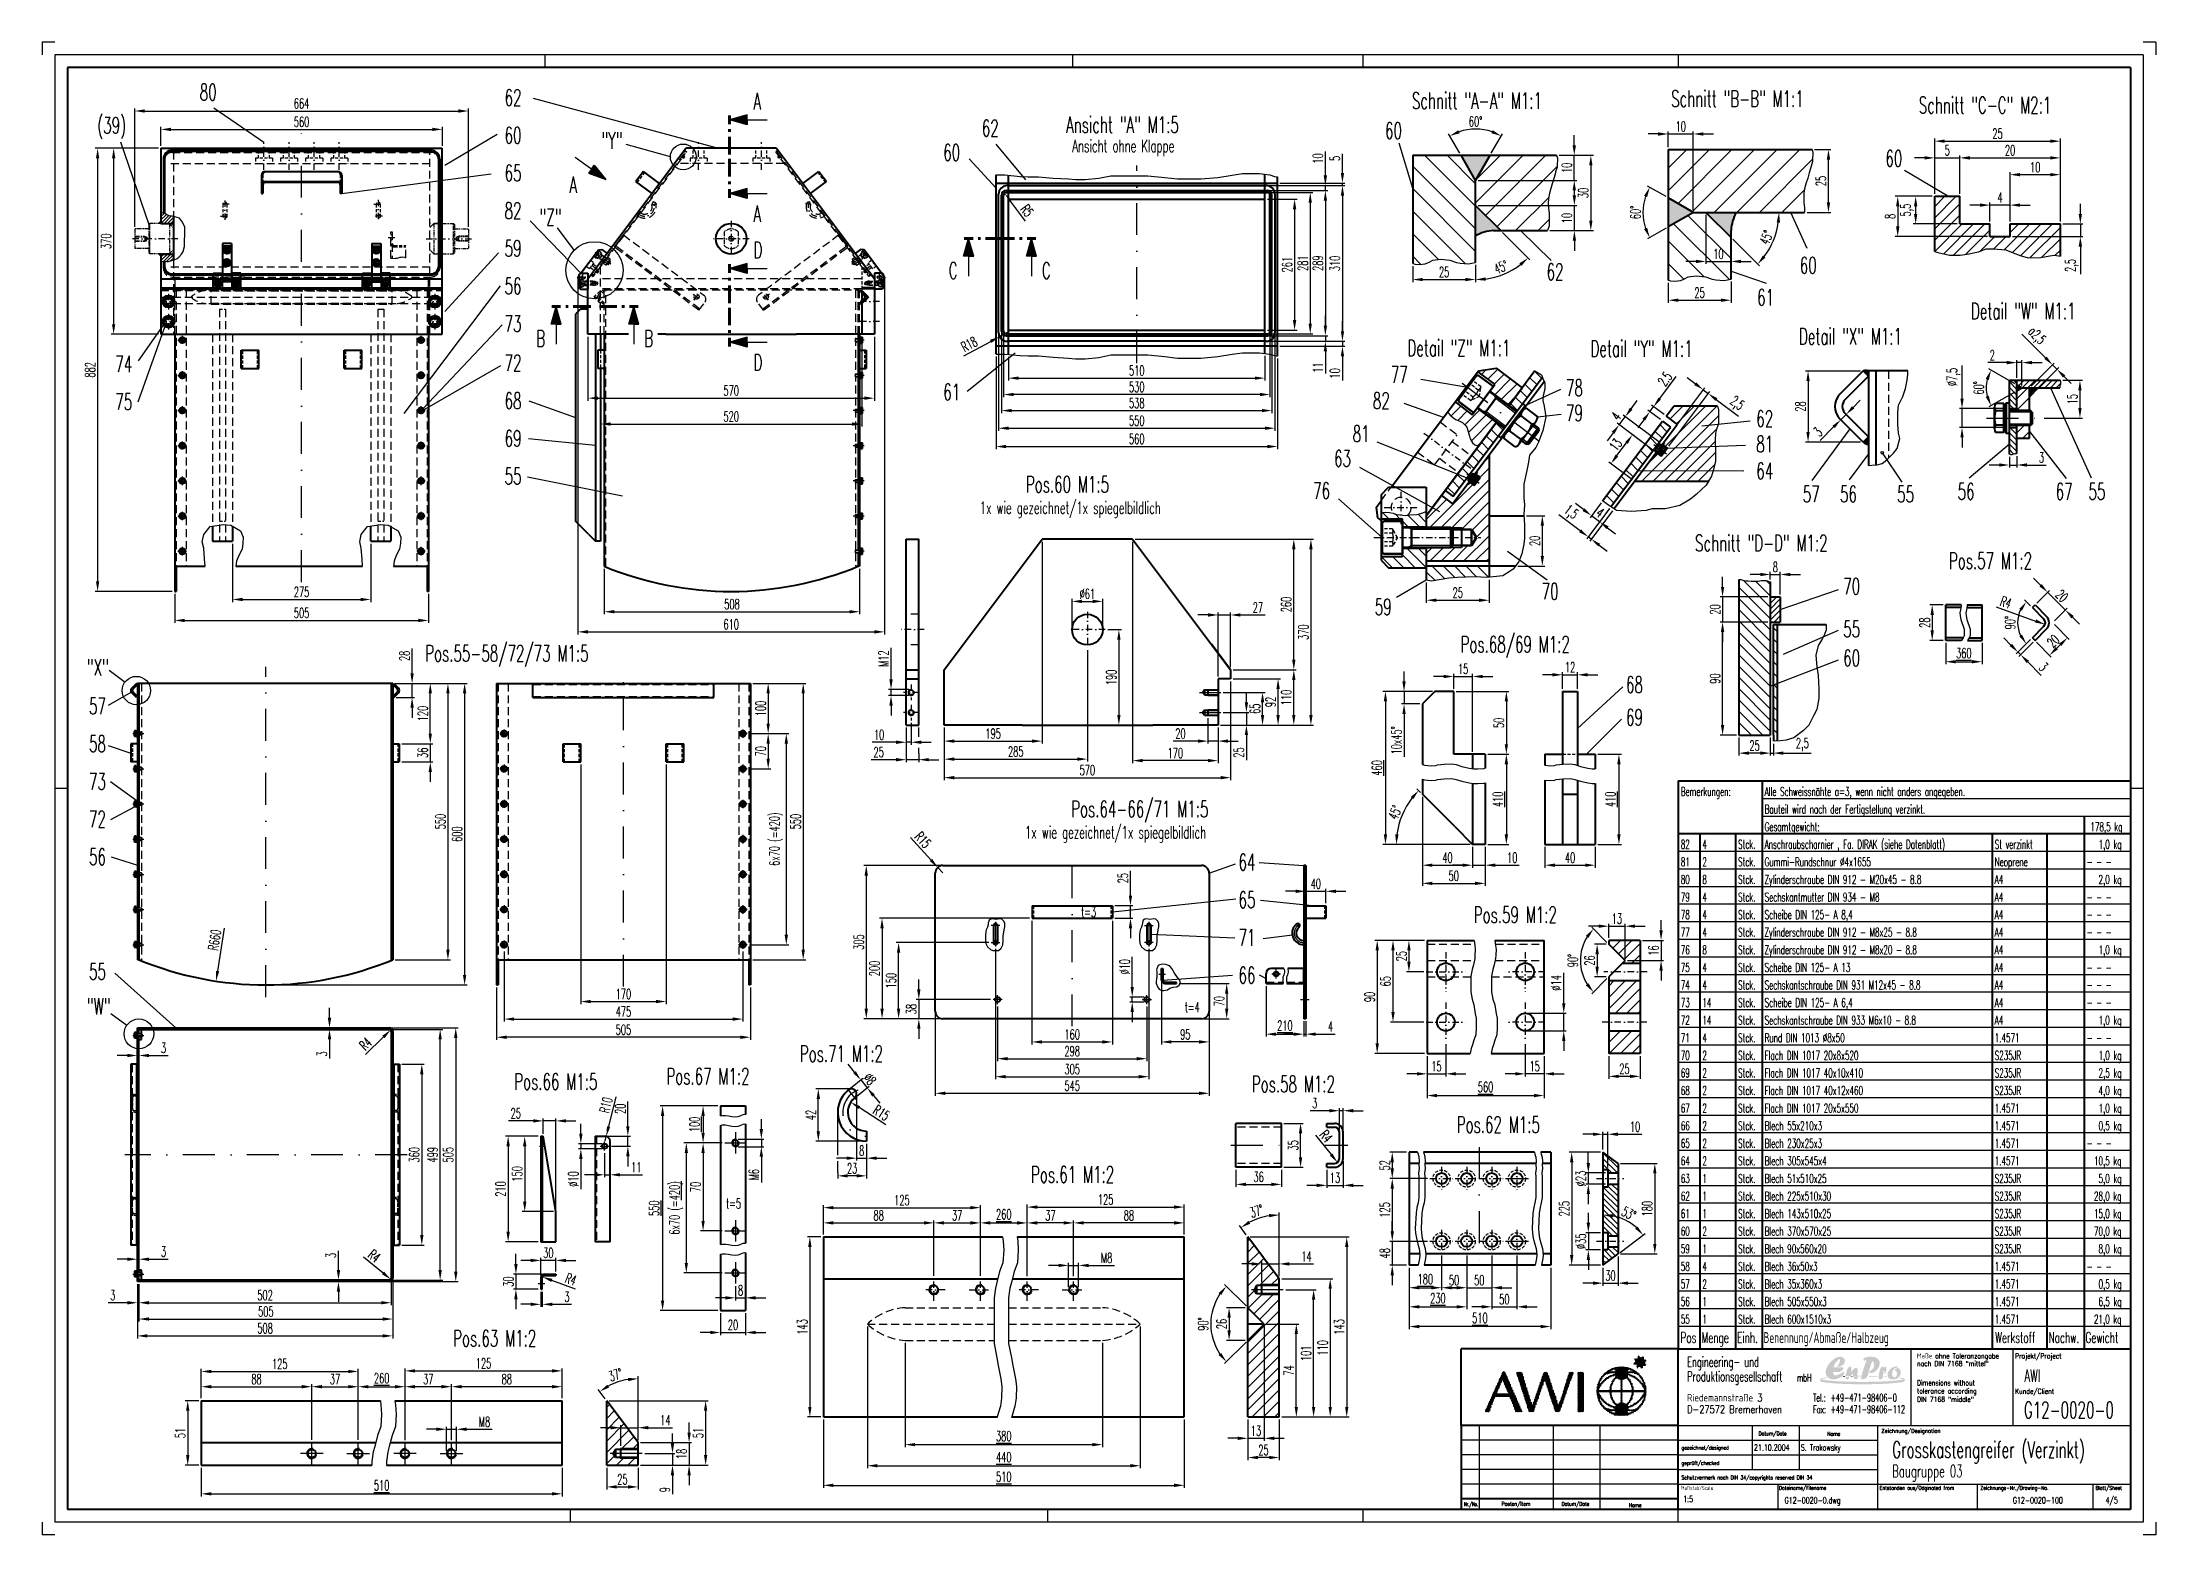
# Model space of a CAD drawing. Extents: x -1561 to -720, y 5788 to 6382.
import ezdxf

# ---------------------------------------------------------------- set-up
doc = ezdxf.new("R2010")
doc.units = 0
for name, pattern in [('PHANTOM2', [31.75, 15.875, -3.175, 3.175, -3.175, 3.175, -3.175]), ('STRICHPUNKT', [25.4, 12.7, -6.35, 0, -6.35]), ('VERDECKT', [9.525, 6.35, -3.175])]:
    doc.linetypes.add(name, pattern=pattern)
doc.layers.get('Defpoints').update_dxf_attribs({"linetype": 'CONTINUOUS'})
for name, color, linetype, lineweight in [('ACHSE', 150, 'STRICHPUNKT', 25), ('ANGEDEUTET', 150, 'PHANTOM2', 25), ('BEM', 6, 'CONTINUOUS', 25), ('SCHNITT', 1, 'STRICHPUNKT', 60), ('SCHRAFFUR', 252, 'CONTINUOUS', 13), ('TEXT_3', 6, 'CONTINUOUS', 25), ('TEXT_5', 7, 'CONTINUOUS', 40), ('TEXT_7', 1, 'CONTINUOUS', 60), ('VERDECKT', 2, 'VERDECKT', 25), ('VOLL_03', 6, 'CONTINUOUS', 25), ('VOLL_05', 7, 'CONTINUOUS', 40)]:
    doc.layers.add(name, color=color, linetype=linetype, lineweight=lineweight)
doc.layers.add('UMRISS05', color=3, linetype='CONTINUOUS')
doc.styles.add('ROMANS', font='romans.shx', dxfattribs={"width": 0.6, "height": 80})
doc.styles.get("Standard").update_dxf_attribs({"font": 'romans.shx', "width": 0.6})
doc.dimstyles.get("Standard").update_dxf_attribs({"dimtxt": 4, "dimasz": 4, "dimexe": 1, "dimexo": 1, "dimgap": 1, "dimtad": 1, "dimdsep": 46, "dimtxsty": 'Standard', "dimcen": 0, "dimclrd": 256, "dimclre": 256, "dimclrt": 256, "dimazin": 0, "dimtfac": 1, "dimtmove": 0, "dimatfit": 3, "dimfxl": 0, "dimtolj": 1, "dimtzin": 0, "dimarcsym": 0})
pattern_1 = [(45, (50, 2042.6136), (-4.490128, 4.490128), [])]
pattern_2 = [(135, (50, 2042.6136), (-4.490128, -4.490128), [])]
pattern_3 = [(45, (-3925.288, 9096.3818), (-2.245064, 2.245064), [])]
pattern_4 = [(135, (-3925.288, 9096.3818), (-2.245064, -2.245064), [])]

msp = doc.modelspace()

# ---------------------------------------------------------------- texts
at = {"layer": 'BEM', "char_height": 4, "attachment_point": 5}
for s, insert in [('t=3', (-1145.0064, 6035.6746)), ('t=4', (-1103.7578, 5997.7565)), ('\\A1;25', (-1372.9519, 5955.5397)), ('t=5', (-1286.3048, 5919.6588))]:
    msp.add_mtext(s, dxfattribs=dict(at, insert=insert))
at = {"layer": 'BEM', "insert": (-1333.2634, 5851.4655), "char_height": 4, "attachment_point": 5, "rotation": 18.4349488}
msp.add_mtext('\\A1;37°', dxfattribs=at)
at = {"layer": 'TEXT_3', "style": 'ROMANS'}
for s, height, width, p in [('Bemerkungen:', 3.5, 0.6, (-909.3783, 6081.8607)), ('Alle Schweissnähte a=3, wenn nicht anders angegeben.', 3.5, 0.6, (-876.0034, 6081.8607)), ('Bauteil wird nach der Fertigstellung verzinkt.', 3.5, 0.6, (-876.0034, 6074.8607)), ('82', 3.5, 0.6, (-909.3783, 6060.8607)), ('4', 3.5, 0.6, (-900.8012, 6060.8607)), ('Stck.', 3.5, 0.6, (-886.5654, 6060.8607)), ('Anschraubscharnier , Fa. DIRAK (siehe Datenblatt)', 3.5, 0.6, (-876.0034, 6060.8607)), ('Gesamtgewicht: ', 3.5, 0.6, (-876.0034, 6067.8607)), ('St verzinkt', 3.5, 0.6, (-784.4585, 6060.8607)), (' 178,5 kg', 3.5, 0.6, (-747.838, 6067.8607)), ('   1,0 kg', 3.5, 0.6, (-747.838, 6060.8607)), ('81', 3.5, 0.6, (-909.3783, 6053.8607)), ('2', 3.5, 0.6, (-900.8012, 6053.8607)), ('Stck.', 3.5, 0.6, (-886.5654, 6053.8607)), ('Gummi-Rundschnur %%C4x1655', 3.5, 0.6, (-876.0034, 6053.8607)), ('Neoprene', 3.5, 0.6, (-784.4585, 6053.8607)), ('- - -', 3.5, 0.6, (-747.838, 6053.8607)), ('80', 3.5, 0.6, (-909.3783, 6046.8607)), ('8', 3.5, 0.6, (-900.8012, 6046.8607)), ('Stck.', 3.5, 0.6, (-886.5654, 6046.8607)), ('Zylinderschraube DIN 912 - M20x45 - 8.8', 3.5, 0.6, (-876.0034, 6046.8607)), ('A4', 3.5, 0.6, (-784.4585, 6046.8607)), ('   2,0 kg', 3.5, 0.6, (-747.838, 6046.8607)), ('79', 3.5, 0.6, (-909.3783, 6039.8607)), ('4', 3.5, 0.6, (-900.8012, 6039.8607)), ('Stck.', 3.5, 0.6, (-886.5654, 6039.8607)), ('Sechskantmutter DIN 934 - M8', 3.5, 0.6, (-876.0034, 6039.8607)), ('A4', 3.5, 0.6, (-784.4585, 6039.8607)), ('- - -', 3.5, 0.6, (-747.838, 6039.8607)), ('78', 3.5, 0.6, (-909.3783, 6032.8607)), ('4', 3.5, 0.6, (-900.8012, 6032.8607)), ('Stck.', 3.5, 0.6, (-886.5654, 6032.8607)), ('Scheibe DIN 125- A 8,4', 3.5, 0.6, (-876.0034, 6032.8607)), ('A4', 3.5, 0.6, (-784.4585, 6032.8607)), ('- - -', 3.5, 0.6, (-747.838, 6032.8607)), ('77', 3.5, 0.6, (-909.3783, 6025.8607)), ('76', 3.5, 0.6, (-909.3783, 6018.8607)), ('4', 3.5, 0.6, (-900.8012, 6025.8607)), ('8', 3.5, 0.6, (-900.8012, 6018.8607)), ('Stck.', 3.5, 0.6, (-886.5654, 6025.8607)), ('Stck.', 3.5, 0.6, (-886.5654, 6018.8607)), ('Zylinderschraube DIN 912 - M8x25 - 8.8', 3.5, 0.6, (-876.0034, 6025.8607)), ('Zylinderschraube DIN 912 - M8x20 - 8.8', 3.5, 0.6, (-876.0034, 6018.8607)), ('A4', 3.5, 0.6, (-784.4585, 6025.8607)), ('A4', 3.5, 0.6, (-784.4585, 6018.8607)), ('- - -', 3.5, 0.6, (-747.838, 6025.8607)), ('   1,0 kg', 3.5, 0.6, (-747.838, 6018.8607)), ('75', 3.5, 0.6, (-909.3783, 6011.8607)), ('4', 3.5, 0.6, (-900.8012, 6011.8607)), ('Stck.', 3.5, 0.6, (-886.5654, 6011.8607)), ('Scheibe DIN 125- A 13', 3.5, 0.6, (-876.0034, 6011.8607)), ('A4', 3.5, 0.6, (-784.4585, 6011.8607)), ('- - -', 3.5, 0.6, (-747.838, 6011.8607)), ('74', 3.5, 0.6, (-909.3783, 6004.8607)), ('4', 3.5, 0.6, (-900.8012, 6004.8607)), ('Stck.', 3.5, 0.6, (-886.5654, 6004.8607)), ('Sechskantschraube DIN 931 M12x45 - 8.8', 3.5, 0.6, (-876.0034, 6004.8607)), ('A4', 3.5, 0.6, (-784.4585, 6004.8607)), ('- - -', 3.5, 0.6, (-747.838, 6004.8607)), ('73', 3.5, 0.6, (-909.3783, 5997.8607)), ('14', 3.5, 0.6, (-900.8012, 5997.8607)), ('Stck.', 3.5, 0.6, (-886.5654, 5997.8607)), ('Scheibe DIN 125- A 6,4', 3.5, 0.6, (-876.0034, 5997.8607)), ('A4', 3.5, 0.6, (-784.4585, 5997.8607)), ('- - -', 3.5, 0.6, (-747.838, 5997.8607)), ('72', 3.5, 0.6, (-909.3783, 5990.8607)), ('14', 3.5, 0.6, (-900.8012, 5990.8607)), ('Stck.', 3.5, 0.6, (-886.5654, 5990.8607)), ('Sechskantschraube DIN 933 M6x10 - 8.8', 3.5, 0.6, (-876.0034, 5990.8607)), ('A4', 3.5, 0.6, (-784.4585, 5990.8607)), ('   1,0 kg', 3.5, 0.6, (-747.838, 5990.8607)), ('71', 3.5, 0.6, (-909.3783, 5983.8607)), ('70', 3.5, 0.6, (-909.3783, 5976.8607)), ('4', 3.5, 0.6, (-900.8012, 5983.8607)), ('2', 3.5, 0.6, (-900.8012, 5976.8607)), ('Stck.', 3.5, 0.6, (-886.5654, 5983.8607)), ('Stck.', 3.5, 0.6, (-886.5654, 5976.8607)), ('Rund DIN 1013 %%C8x50', 3.5, 0.6, (-876.0034, 5983.8607)), ('Flach DIN 1017 20x8x520', 3.5, 0.6, (-876.0034, 5976.8607)), ('S235JR', 3.5, 0.6, (-784.4585, 5976.8607)), ('1.4571', 3.5, 0.6, (-784.4585, 5983.8607)), ('- - -', 3.5, 0.6, (-747.838, 5983.8607)), ('   1,0 kg', 3.5, 0.6, (-747.838, 5976.8607)), ('69', 3.5, 0.6, (-909.3783, 5969.8607)), ('2', 3.5, 0.6, (-900.8012, 5969.8607)), ('Stck.', 3.5, 0.6, (-886.5654, 5969.8607)), ('Flach DIN 1017 40x10x410', 3.5, 0.6, (-876.0034, 5969.8607)), ('S235JR', 3.5, 0.6, (-784.4585, 5969.8607)), ('   2,5 kg', 3.5, 0.6, (-747.838, 5969.8607)), ('68', 3.5, 0.6, (-909.3783, 5962.8607)), ('2', 3.5, 0.6, (-900.8012, 5962.8607)), ('Stck.', 3.5, 0.6, (-886.5654, 5962.8607)), ('Flach DIN 1017 40x12x460', 3.5, 0.6, (-876.0034, 5962.8607)), ('S235JR', 3.5, 0.6, (-784.4585, 5962.8607)), ('   4,0 kg', 3.5, 0.6, (-747.838, 5962.8607)), ('67', 3.5, 0.6, (-909.3783, 5955.8607)), ('2', 3.5, 0.6, (-900.8012, 5955.8607)), ('Stck.', 3.5, 0.6, (-886.5654, 5955.8607)), ('Flach DIN 1017 20x5x550', 3.5, 0.6, (-876.0034, 5955.8607)), ('1.4571', 3.5, 0.6, (-784.4585, 5955.8607)), ('   1,0 kg', 3.5, 0.6, (-747.838, 5955.8607)), ('66', 3.5, 0.6, (-909.3783, 5948.8607)), ('2', 3.5, 0.6, (-900.8012, 5948.8607)), ('Stck.', 3.5, 0.6, (-886.5654, 5948.8607)), ('Blech 55x210x3', 3.5, 0.6, (-876.0034, 5948.8607)), ('1.4571', 3.5, 0.6, (-784.4585, 5948.8607)), ('   0,5 kg', 3.5, 0.6, (-747.838, 5948.8607)), ('65', 3.5, 0.6, (-909.3783, 5941.8607)), ('64', 3.5, 0.6, (-909.3783, 5934.8607)), ('2', 3.5, 0.6, (-900.8012, 5941.8607)), ('2', 3.5, 0.6, (-900.8012, 5934.8607)), ('Stck.', 3.5, 0.6, (-886.5654, 5941.8607)), ('Stck.', 3.5, 0.6, (-886.5654, 5934.8607)), ('Blech 230x25x3', 3.5, 0.6, (-876.0034, 5941.8607)), ('Blech 305x545x4', 3.5, 0.6, (-876.0034, 5934.8607)), ('1.4571', 3.5, 0.6, (-784.4585, 5941.8607)), ('1.4571', 3.5, 0.6, (-784.4585, 5934.8607)), ('- - -', 3.5, 0.6, (-747.838, 5941.8607)), ('  10,5 kg', 3.5, 0.6, (-747.838, 5934.8607)), ('63', 3.5, 0.6, (-909.3783, 5927.8607)), ('1', 3.5, 0.6, (-900.8012, 5927.8607)), ('Stck.', 3.5, 0.6, (-886.5654, 5927.8607)), ('Blech 51x510x25', 3.5, 0.6, (-876.0034, 5927.8607)), ('S235JR', 3.5, 0.6, (-784.4585, 5927.8607)), ('   5,0 kg', 3.5, 0.6, (-747.838, 5927.8607)), ('62', 3.5, 0.6, (-909.3783, 5920.8607)), ('1', 3.5, 0.6, (-900.8012, 5920.8607)), ('Stck.', 3.5, 0.6, (-886.5654, 5920.8607)), ('Blech 225x510x30', 3.5, 0.6, (-876.0034, 5920.8607)), ('S235JR', 3.5, 0.6, (-784.4585, 5920.8607)), ('  28,0 kg', 3.5, 0.6, (-747.838, 5920.8607)), ('61', 3.5, 0.6, (-909.3783, 5913.8607)), ('1', 3.5, 0.6, (-900.8012, 5913.8607)), ('Stck.', 3.5, 0.6, (-886.5654, 5913.8607)), ('Blech 143x510x25', 3.5, 0.6, (-876.0034, 5913.8607)), ('S235JR', 3.5, 0.6, (-784.4585, 5913.8607)), ('  15,0 kg', 3.5, 0.6, (-747.838, 5913.8607)), ('60', 3.5, 0.6, (-909.3783, 5906.8607)), ('2', 3.5, 0.6, (-900.8012, 5906.8607)), ('Stck.', 3.5, 0.6, (-886.5654, 5906.8607)), ('Blech 370x570x25', 3.5, 0.6, (-876.0034, 5906.8607)), ('S235JR', 3.5, 0.6, (-784.4585, 5906.8607)), ('  70,0 kg', 3.5, 0.6, (-747.838, 5906.8607)), ('59', 3.5, 0.6, (-909.3783, 5899.8607)), ('58', 3.5, 0.6, (-909.3783, 5892.8607)), ('4', 3.5, 0.6, (-900.8012, 5892.8607)), ('1', 3.5, 0.6, (-900.8012, 5899.8607)), ('Stck.', 3.5, 0.6, (-886.5654, 5899.8607)), ('Stck.', 3.5, 0.6, (-886.5654, 5892.8607)), ('Blech 90x560x20', 3.5, 0.6, (-876.0034, 5899.8607)), ('Blech 36x50x3', 3.5, 0.6, (-876.0034, 5892.8607)), ('S235JR', 3.5, 0.6, (-784.4585, 5899.8607)), ('1.4571', 3.5, 0.6, (-784.4585, 5892.8607)), ('   8,0 kg', 3.5, 0.6, (-747.838, 5899.8607)), ('57', 3.5, 0.6, (-909.3783, 5885.8607)), ('2', 3.5, 0.6, (-900.8012, 5885.8607)), ('Stck.', 3.5, 0.6, (-886.5654, 5885.8607)), ('Blech 35x360x3', 3.5, 0.6, (-876.0034, 5885.8607)), ('1.4571', 3.5, 0.6, (-784.4585, 5885.8607)), ('- - -', 3.5, 0.6, (-747.838, 5892.8607)), ('   0,5 kg', 3.5, 0.6, (-747.838, 5885.8607)), ('56', 3.5, 0.6, (-909.3783, 5878.8607)), ('1', 3.5, 0.6, (-900.8012, 5878.8607)), ('Stck.', 3.5, 0.6, (-886.5654, 5878.8607)), ('Blech 505x550x3', 3.5, 0.6, (-876.0034, 5878.8607)), ('1.4571', 3.5, 0.6, (-784.4585, 5878.8607)), ('   6,5 kg', 3.5, 0.6, (-747.838, 5878.8607)), ('55', 3.5, 0.6, (-909.3783, 5871.8607)), ('1', 3.5, 0.6, (-900.8012, 5871.8607)), ('Stck.', 3.5, 0.6, (-886.5654, 5871.8607)), ('Blech 600x1510x3', 3.5, 0.6, (-876.0034, 5871.8607)), ('1.4571', 3.5, 0.6, (-784.4585, 5871.8607)), ('  21,0 kg', 3.5, 0.6, (-747.838, 5871.8607)), ('Maße ohne Toleranzangabe', 2, 0.8, (-815.3941, 5858.0032)), ('nach DIN 7168 "mittel"', 2, 0.8, (-815.3941, 5854.9662)), ('Projekt/Project', 2, 0.8, (-776.3578, 5858.0032)), ('tolerance according', 2, 0.8, (-815.3941, 5844.0869)), ('Dimensions without ', 2, 0.8, (-815.3941, 5847.2869)), ('Kunde/Client ', 2, 0.8, (-776.3578, 5843.9485)), ('Riedemannstraße 3', 3, 0.8, (-906.845, 5840.8749)), ('D-27572 Bremerhaven', 3, 0.8, (-906.845, 5836.2522)), ('Tel.:', 3, 0.6, (-856.7454, 5840.8749)), ('Fax:', 3, 0.6, (-856.7454, 5836.252)), ('+49-471-98406-0', 3, 0.6, (-849.7776, 5840.8749)), ('+49-471-98406-112', 3, 0.6, (-849.7776, 5836.2522)), ('DIN 7168 "middle"', 2, 0.8, (-815.3941, 5840.7438)), ('Datum/Date', 1.52458, 0.8, (-878.4307, 5827.3288)), (' Name', 1.52458, 0.8, (-852.0117, 5827.2135)), ('gezeichnet/designed', 1.524577, 0.8, (-909.1114, 5821.7166)), ('21.10.2004', 2.5, 0.6, (-880.2303, 5821.2924)), ('S. Trakowsky', 2.5, 0.6, (-861.6237, 5821.2924)), ('geprüft/checked', 1.524577, 0.8, (-909.1114, 5815.628)), ('Schutzvermerk nach DIN 34/copyrights reserved DIN 34', 1.5246, 0.8, (-909.1114, 5809.8607)), ('Maßstab/Scale', 1.524577, 0.8, (-909.2581, 5805.69)), ('1:5', 2.5, 0.6, (-908.4196, 5800.7633)), ('Dateiname/Filename', 1.524577, 0.8, (-870.3093, 5805.6892)), ('Entstanden aus/Odginated from', 1.524577, 0.8, (-830.2375, 5805.6892)), ('Zeichnungs-Nr./Drawing-No.', 1.524577, 0.8, (-790.1411, 5805.6892)), ('Blatt/Sheet', 1.524577, 0.8, (-744.317, 5805.6892)), ('4/5', 2.5, 0.6, (-740.3157, 5800.3066)), ('Nr./No.', 1.52458, 0.6, (-995.6552, 5799.2244)), ('Posten/Item', 1.524577, 0.8, (-980.6431, 5799.3575)), ('Datum/Date', 1.5, 0.8, (-956.8026, 5799.3575)), (' Name', 1.5, 0.8, (-930.9821, 5798.8635)), ('G12-0020-0.dwg', 2.5, 0.6, (-868.0552, 5800.3066)), ('G12-0020-100', 2.5, 0.6, (-777.2357, 5800.3066))]:
    msp.add_text(s, height=height, dxfattribs=dict(at, width=width)).set_placement(p)
msp.add_text('Zeichnung/Designation', height=1.524577, dxfattribs=at).set_placement((-829.5069, 5828.3725))
at = {"layer": 'TEXT_5', "style": 'ROMANS', "width": 0.6}
for s, height, p in [('Ansicht ohne Klappe', 4.900805, (-1151.4895, 6338.1362)), ('1x wie gezeichnet/1x spiegelbildlich', 4.900805, (-1188.3379, 6194.1211)), ('1x wie gezeichnet/1x spiegelbildlich', 4.900805, (-1170.3132, 6064.9337)), ('Pos', 4.30281, (-909.4786, 5864.1661)), ('Menge', 4.30281, (-901.0935, 5864.1661)), ('Einh.', 4.30281, (-886.9656, 5864.1661)), ('Benennung/Abmaße/Halbzeug', 4.302811, (-876.4312, 5864.1661)), ('Werkstoff', 4.30281, (-784.2385, 5864.1661)), ('Nachw.', 4.30281, (-763.0018, 5864.1661)), ('Gewicht', 4.30281, (-748.3067, 5864.1661)), ('Engineering- und ', 4, (-906.845, 5854.6106)), ('AWI', 4.90081, (-772.6205, 5848.6852)), ('Produktionsgesellschaft', 4, (-906.845, 5848.8621)), ('mbH', 3, (-863.1182, 5848.8679)), ('Baugruppe 03', 4.900805, (-825.2263, 5810.6879))]:
    msp.add_text(s, height=height, dxfattribs=at).set_placement(p)
at = {"layer": 'TEXT_7', "style": 'ROMANS', "width": 0.6}
for s, height, p in [('80', 6.53441, (-1498.7243, 6358.7032)), ('62', 6.53441, (-1377.4073, 6356.5286)), ('A', 6.5344, (-1278.3698, 6355.1038)), ('Schnitt "A-A" M1:1', 6.534407, (-1016.3636, 6355.3382)), ('Schnitt "B-B" M1:1', 6.534407, (-913.1997, 6356.0996)), ('Schnitt "C-C" M2:1', 6.534407, (-814.6835, 6353.5372)), ('(39)', 6.53441, (-1539.4784, 6345.5059)), ('62', 6.53441, (-1187.4973, 6344.3877)), ('Ansicht "A" M1:5', 6.534407, (-1153.9804, 6345.7271)), ('60', 6.53441, (-1027.0445, 6343.3891)), ('60', 6.53441, (-1377.4073, 6341.5286)), ('"Y"', 6.53441, (-1338.9099, 6339.4624)), ('60', 6.53441, (-1202.8462, 6334.6951)), ('65', 6.53441, (-1377.4073, 6326.5286)), ('60', 6.53441, (-827.9483, 6332.3197)), ('A', 6.5344, (-1351.6094, 6321.8909)), ('82', 6.53441, (-1377.4073, 6311.5286)), ('A', 6.5344, (-1278.3698, 6310.3216)), ('"Z"', 6.53441, (-1363.5392, 6308.9366)), ('59', 6.53441, (-1377.4073, 6296.5286)), ('D', 6.5344, (-1278.3698, 6295.918)), ('C', 6.5344, (-1200.6959, 6287.6981)), ('C', 6.5344, (-1163.6207, 6287.6981)), ('62', 6.53441, (-962.7751, 6287.1924)), ('60', 6.53441, (-862.0052, 6289.7582)), ('56', 6.53441, (-1377.4073, 6281.5286)), ('61', 6.53441, (-878.9684, 6277.0377)), ('Detail "W" M1:1', 6.534407, (-793.9176, 6271.5637)), ('73', 6.53441, (-1377.4073, 6266.5286)), ('B', 6.5344, (-1364.7999, 6260.6645)), ('B', 6.5344, (-1321.8338, 6260.6645)), ('Detail "X" M1:1', 6.534407, (-862.3625, 6261.5019)), ('74', 6.53441, (-1532.3023, 6250.5276)), ('72', 6.53441, (-1377.4073, 6250.8783)), ('D', 6.5344, (-1278.3698, 6251.1359)), ('Detail "Z" M1:1', 6.534407, (-1018.1635, 6256.8958)), ('Detail "Y" M1:1', 6.534407, (-945.3173, 6256.6328)), ('77', 6.53441, (-1024.785, 6246.3234)), ('75', 6.53441, (-1532.3023, 6235.5276)), ('68', 6.53441, (-1377.4073, 6235.8783)), ('61', 6.53441, (-1202.8462, 6239.3754)), ('82', 6.53441, (-1031.8842, 6235.939)), ('78', 6.53441, (-955.0482, 6241.0192)), ('79', 6.53441, (-955.0482, 6230.9997)), ('62', 6.53441, (-879.3234, 6228.7119)), ('69', 6.53441, (-1377.4073, 6220.8783)), ('81', 6.53441, (-1039.9446, 6222.7933)), ('81', 6.53441, (-879.3234, 6218.6924)), ('63', 6.53441, (-1047.3442, 6212.8845)), ('55', 6.53441, (-1377.4073, 6205.8783)), ('Pos.60 M1:5', 6.534407, (-1169.9828, 6202.6156)), ('76', 6.53441, (-1055.6688, 6200.1351)), ('64', 6.53441, (-879.3234, 6207.9571)), ('57', 6.53441, (-860.786, 6198.7421)), ('56', 6.53441, (-846.0138, 6198.7421)), ('55', 6.53441, (-823.2794, 6198.7421)), ('56', 6.53441, (-799.2068, 6199.7769)), ('67', 6.53441, (-760.1871, 6199.7769)), ('55', 6.53441, (-747.1315, 6199.7769)), ('Schnitt "D-D" M1:2', 6.534407, (-903.6902, 6179.2213)), ('Pos.57 M1:2', 6.534407, (-802.6879, 6172.1859)), ('70', 6.53441, (-964.7256, 6159.991)), ('70', 6.53441, (-844.7333, 6162.0599)), ('59', 6.53441, (-1031.1496, 6153.8415)), ('55', 6.53441, (-844.7333, 6145.009)), ('Pos.55-58/72/73 M1:5', 6.534407, (-1409.0157, 6135.3642)), ('Pos.68/69 M1:2', 6.534407, (-997.0219, 6138.9678)), ('60', 6.53441, (-844.7333, 6133.5239)), ('"X"', 6.53441, (-1543.6764, 6129.8193)), ('68', 6.53441, (-931.1607, 6122.9197)), ('57', 6.53441, (-1542.7668, 6114.3536)), ('69', 6.53441, (-931.1607, 6109.8728)), ('58', 6.53441, (-1542.7668, 6099.3536)), ('73', 6.53441, (-1542.7668, 6084.3536)), ('Pos.64-66/71 M1:5', 6.534407, (-1151.9582, 6073.4282)), ('72', 6.53441, (-1542.7668, 6069.3536)), ('56', 6.53441, (-1542.7668, 6054.3536)), ('64', 6.53441, (-1085.3495, 6052.2549)), ('65', 6.53441, (-1085.3495, 6037.2549)), ('Pos.59 M1:2', 6.534407, (-991.7651, 6031.2987)), ('71', 6.53441, (-1085.3495, 6022.2549)), ('55', 6.53441, (-1542.7668, 6008.7032)), ('66', 6.53441, (-1085.3495, 6007.2549)), ('"W"', 6.53441, (-1543.6764, 5994.8659)), ('Pos.71 M1:2', 6.534407, (-1259.936, 5976.0219)), ('Pos.66 M1:5', 6.534407, (-1373.5776, 5964.9272)), ('Pos.67 M1:2', 6.534407, (-1313.0384, 5967.0521)), ('Pos.58 M1:2', 6.534407, (-1080.0806, 5963.9264)), ('Pos.62 M1:5', 6.534407, (-998.5332, 5947.7995)), ('Pos.61 M1:2', 6.534407, (-1167.9553, 5927.9308)), ('Pos.63 M1:2', 6.534407, (-1397.8885, 5862.7325)), ('G12-0020-0', 6.53441, (-772.8349, 5834.2334)), ('Grosskastengreifer (Verzinkt)', 6.534407, (-825.2408, 5818.4067))]:
    msp.add_text(s, height=height, dxfattribs=at).set_placement(p)

# ---------------------------------------------------------------- blocks, each defined once
blk = doc.blocks.new('*D131')
at = {"layer": 'BEM', "lineweight": -2}
for p, q in [((-1217.6, 6109.06), (-1217.6, 6095.3)), ((-1212.6, 6098.72), (-1212.6, 6095.3)), ((-1221.6, 6096.3), (-1231.49, 6096.3)), ((-1212.6, 6096.3), (-1217.6, 6096.3)), ((-1208.6, 6096.3), (-1204.6, 6096.3))]:
    blk.add_line(p, q, dxfattribs=at)
at = {"layer": 'BEM'}
for points in [[(-1221.6, 6096.96), (-1221.6, 6095.63), (-1217.6, 6096.3)], [(-1208.6, 6096.96), (-1208.6, 6095.63), (-1212.6, 6096.3)]]:
    blk.add_solid(points, dxfattribs=at)
at = {"layer": 'Defpoints', "color": 0}
for p in [(-1217.6, 6110.06), (-1212.6, 6099.72), (-1212.6, 6096.3)]:
    blk.add_point(p, dxfattribs=at)
at = {"layer": 'BEM', "insert": (-1228.55, 6099.3), "char_height": 4, "attachment_point": 5}
blk.add_mtext('\\A1;25', dxfattribs=at)
blk = doc.blocks.new('*D114')
at = {"layer": 'BEM', "lineweight": -2}
for p, q in [((-1250.56, 5907.36), (-1250.56, 5919)), ((-1246.56, 5918), (-1192.06, 5918)), ((-1188.06, 5890.86), (-1188.06, 5919))]:
    blk.add_line(p, q, dxfattribs=at)
at = {"layer": 'BEM'}
for points in [[(-1246.56, 5918.67), (-1246.56, 5917.34), (-1250.56, 5918)], [(-1192.06, 5918.67), (-1192.06, 5917.34), (-1188.06, 5918)]]:
    blk.add_solid(points, dxfattribs=at)
at = {"layer": 'Defpoints', "color": 0}
for p in [(-1188.06, 5918), (-1250.56, 5906.36), (-1188.06, 5889.86)]:
    blk.add_point(p, dxfattribs=at)
at = {"layer": 'BEM', "insert": (-1219.31, 5921), "char_height": 4, "attachment_point": 5}
blk.add_mtext('\\A1;125', dxfattribs=at)
blk = doc.blocks.new('*D106')
at = {"layer": 'BEM', "lineweight": -2}
for p, q in [((-1206.56, 5890.86), (-1206.56, 5912.94)), ((-1188.06, 5890.86), (-1188.06, 5912.94)), ((-1202.56, 5911.94), (-1192.06, 5911.94))]:
    blk.add_line(p, q, dxfattribs=at)
at = {"layer": 'BEM'}
for points in [[(-1202.56, 5912.61), (-1202.56, 5911.27), (-1206.56, 5911.94)], [(-1192.06, 5912.61), (-1192.06, 5911.27), (-1188.06, 5911.94)]]:
    blk.add_solid(points, dxfattribs=at)
at = {"layer": 'Defpoints', "color": 0}
for p in [(-1188.06, 5911.94), (-1206.56, 5889.86), (-1188.06, 5889.86)]:
    blk.add_point(p, dxfattribs=at)
at = {"layer": 'BEM', "insert": (-1197.31, 5914.94), "char_height": 4, "attachment_point": 5}
blk.add_mtext('\\A1;37', dxfattribs=at)
blk = doc.blocks.new('*D104')
at = {"layer": 'BEM', "lineweight": -2}
for p, q in [((-1250.56, 5833.7), (-1250.56, 5806.49)), ((-1106.97, 5833.7), (-1106.97, 5806.49)), ((-1246.56, 5807.49), (-1110.97, 5807.49))]:
    blk.add_line(p, q, dxfattribs=at)
at = {"layer": 'BEM'}
for points in [[(-1246.56, 5808.16), (-1246.56, 5806.82), (-1250.56, 5807.49)], [(-1110.97, 5808.16), (-1110.97, 5806.82), (-1106.97, 5807.49)]]:
    blk.add_solid(points, dxfattribs=at)
at = {"layer": 'Defpoints', "color": 0}
for p in [(-1250.56, 5834.7), (-1106.97, 5834.7), (-1106.97, 5807.49)]:
    blk.add_point(p, dxfattribs=at)
at = {"layer": 'BEM', "insert": (-1178.77, 5810.89), "char_height": 4, "attachment_point": 5}
blk.add_mtext('\\A1;{\\L510}', dxfattribs=at)
blk = doc.blocks.new('*D103')
at = {"layer": 'BEM', "lineweight": -2}
for p, q in [((-1233.06, 5870.7), (-1233.06, 5814.29)), ((-1124.47, 5870.7), (-1124.47, 5814.29)), ((-1229.06, 5815.29), (-1128.47, 5815.29))]:
    blk.add_line(p, q, dxfattribs=at)
at = {"layer": 'BEM'}
for points in [[(-1229.06, 5815.96), (-1229.06, 5814.62), (-1233.06, 5815.29)], [(-1128.47, 5815.96), (-1128.47, 5814.62), (-1124.47, 5815.29)]]:
    blk.add_solid(points, dxfattribs=at)
at = {"layer": 'Defpoints', "color": 0}
for p in [(-1233.06, 5871.7), (-1124.47, 5871.7), (-1124.47, 5815.29)]:
    blk.add_point(p, dxfattribs=at)
at = {"layer": 'BEM', "insert": (-1178.77, 5818.69), "char_height": 4, "attachment_point": 5}
blk.add_mtext('\\A1;{\\L440}', dxfattribs=at)
blk = doc.blocks.new('*D102')
at = {"layer": 'BEM', "lineweight": -2}
for p, q in [((-1218.06, 5864.2), (-1218.06, 5822.69)), ((-1139.47, 5864.2), (-1139.47, 5822.69)), ((-1214.06, 5823.69), (-1143.47, 5823.69))]:
    blk.add_line(p, q, dxfattribs=at)
at = {"layer": 'BEM'}
for points in [[(-1214.06, 5824.35), (-1214.06, 5823.02), (-1218.06, 5823.69)], [(-1143.47, 5824.35), (-1143.47, 5823.02), (-1139.47, 5823.69)]]:
    blk.add_solid(points, dxfattribs=at)
at = {"layer": 'Defpoints', "color": 0}
for p in [(-1218.06, 5865.2), (-1139.47, 5865.2), (-1139.47, 5823.69)]:
    blk.add_point(p, dxfattribs=at)
at = {"layer": 'BEM', "insert": (-1178.77, 5827.09), "char_height": 4, "attachment_point": 5}
blk.add_mtext('\\A1;{\\L380}', dxfattribs=at)
blk = doc.blocks.new('*D156')
at = {"layer": 'BEM', "lineweight": -2}
for p, q in [((-1168.54, 6033.2), (-1228.21, 6033.2)), ((-1227.21, 6029.2), (-1227.21, 5997.2)), ((-1204.04, 5993.2), (-1228.21, 5993.2))]:
    blk.add_line(p, q, dxfattribs=at)
at = {"layer": 'BEM'}
for points in [[(-1227.88, 6029.2), (-1226.55, 6029.2), (-1227.21, 6033.2)], [(-1227.88, 5997.2), (-1226.55, 5997.2), (-1227.21, 5993.2)]]:
    blk.add_solid(points, dxfattribs=at)
at = {"layer": 'Defpoints', "color": 0}
for p in [(-1167.54, 6033.2), (-1227.21, 5993.2), (-1203.04, 5993.2)]:
    blk.add_point(p, dxfattribs=at)
at = {"layer": 'BEM', "insert": (-1230.21, 6013.2), "char_height": 4, "attachment_point": 5, "rotation": 90}
blk.add_mtext('\\A1;200', dxfattribs=at)
blk = doc.blocks.new('*D155')
at = {"layer": 'BEM', "lineweight": -2}
for p, q in [((-1212.58, 6004.84), (-1212.58, 6008.84)), ((-1184.04, 6000.84), (-1213.58, 6000.84)), ((-1212.58, 6000.84), (-1212.58, 5993.2)), ((-1204.04, 5993.2), (-1213.58, 5993.2)), ((-1212.58, 5989.2), (-1212.58, 5985.2))]:
    blk.add_line(p, q, dxfattribs=at)
at = {"layer": 'BEM'}
for points in [[(-1213.25, 6004.84), (-1211.91, 6004.84), (-1212.58, 6000.84)], [(-1213.25, 5989.2), (-1211.91, 5989.2), (-1212.58, 5993.2)]]:
    blk.add_solid(points, dxfattribs=at)
at = {"layer": 'Defpoints', "color": 0}
for p in [(-1183.04, 6000.84), (-1212.58, 5993.2), (-1203.04, 5993.2)]:
    blk.add_point(p, dxfattribs=at)
at = {"layer": 'BEM', "insert": (-1215.58, 5997.02), "char_height": 4, "attachment_point": 5, "rotation": 90}
blk.add_mtext('\\A1;38', dxfattribs=at)
blk = doc.blocks.new('*D154')
at = {"layer": 'BEM', "lineweight": -2}
for p, q in [((-1184.75, 6023.49), (-1221.62, 6023.49)), ((-1220.62, 5997.2), (-1220.62, 6019.49)), ((-1204.04, 5993.2), (-1221.62, 5993.2))]:
    blk.add_line(p, q, dxfattribs=at)
at = {"layer": 'BEM'}
for points in [[(-1221.28, 6019.49), (-1219.95, 6019.49), (-1220.62, 6023.49)], [(-1221.28, 5997.2), (-1219.95, 5997.2), (-1220.62, 5993.2)]]:
    blk.add_solid(points, dxfattribs=at)
at = {"layer": 'Defpoints', "color": 0}
for p in [(-1220.62, 6023.49), (-1183.75, 6023.49), (-1203.04, 5993.2)]:
    blk.add_point(p, dxfattribs=at)
at = {"layer": 'BEM', "insert": (-1223.62, 6008.34), "char_height": 4, "attachment_point": 5, "rotation": 90}
blk.add_mtext('\\A1;150', dxfattribs=at)
blk = doc.blocks.new('*D153')
at = {"layer": 'BEM', "lineweight": -2}
for p, q in [((-1215.92, 6065.39), (-1207.74, 6056.38)), ((-1203.04, 6051.2), (-1205.05, 6053.42))]:
    blk.add_line(p, q, dxfattribs=at)
at = {"layer": 'BEM'}
blk.add_solid([(-1207.25, 6056.83), (-1208.23, 6055.93), (-1205.05, 6053.42)], dxfattribs=at)
at = {"layer": 'Defpoints', "color": 0}
for p in [(-1205.05, 6053.42), (-1203.04, 6051.2)]:
    blk.add_point(p, dxfattribs=at)
at = {"layer": 'BEM', "insert": (-1210.95, 6064.38), "char_height": 4, "attachment_point": 5, "rotation": 312.21327}
blk.add_mtext('\\A1;R15', dxfattribs=at)
blk = doc.blocks.new('*D147')
at = {"layer": 'BEM', "lineweight": -2}
for p, q in [((-1206.04, 5995.2), (-1206.04, 5962.51)), ((-1097.04, 5995.2), (-1097.04, 5962.51)), ((-1202.04, 5963.51), (-1101.04, 5963.51))]:
    blk.add_line(p, q, dxfattribs=at)
at = {"layer": 'BEM'}
for points in [[(-1202.04, 5964.18), (-1202.04, 5962.85), (-1206.04, 5963.51)], [(-1101.04, 5964.18), (-1101.04, 5962.85), (-1097.04, 5963.51)]]:
    blk.add_solid(points, dxfattribs=at)
at = {"layer": 'Defpoints', "color": 0}
for p in [(-1206.04, 5996.2), (-1097.04, 5996.2), (-1097.04, 5963.51)]:
    blk.add_point(p, dxfattribs=at)
at = {"layer": 'BEM', "insert": (-1151.54, 5966.51), "char_height": 4, "attachment_point": 5}
blk.add_mtext('\\A1;545', dxfattribs=at)
blk = doc.blocks.new('*D146')
at = {"layer": 'BEM', "lineweight": -2}
for p, q in [((-1204.04, 6054.2), (-1234.49, 6054.2)), ((-1233.49, 6050.2), (-1233.49, 5997.2)), ((-1204.04, 5993.2), (-1234.49, 5993.2))]:
    blk.add_line(p, q, dxfattribs=at)
at = {"layer": 'BEM'}
for points in [[(-1234.16, 6050.2), (-1232.82, 6050.2), (-1233.49, 6054.2)], [(-1234.16, 5997.2), (-1232.82, 5997.2), (-1233.49, 5993.2)]]:
    blk.add_solid(points, dxfattribs=at)
at = {"layer": 'Defpoints', "color": 0}
for p in [(-1203.04, 6054.2), (-1233.49, 5993.2), (-1203.04, 5993.2)]:
    blk.add_point(p, dxfattribs=at)
at = {"layer": 'BEM', "insert": (-1236.49, 6023.7), "char_height": 4, "attachment_point": 5, "rotation": 90}
blk.add_mtext('\\A1;305', dxfattribs=at)
blk = doc.blocks.new('*D60')
at = {"layer": 'BEM', "lineweight": -2}
for p, q in [((-1524.58, 6308.33), (-1524.58, 6355.47)), ((-1520.58, 6354.47), (-1395.78, 6354.47)), ((-1391.78, 6308.33), (-1391.78, 6355.47))]:
    blk.add_line(p, q, dxfattribs=at)
at = {"layer": 'BEM'}
for points in [[(-1520.58, 6355.14), (-1520.58, 6353.8), (-1524.58, 6354.47)], [(-1395.78, 6355.14), (-1395.78, 6353.8), (-1391.78, 6354.47)]]:
    blk.add_solid(points, dxfattribs=at)
at = {"layer": 'Defpoints', "color": 0}
for p in [(-1391.78, 6354.47), (-1524.58, 6307.33), (-1391.78, 6307.33)]:
    blk.add_point(p, dxfattribs=at)
at = {"layer": 'BEM', "insert": (-1458.18, 6357.47), "char_height": 4, "attachment_point": 5}
blk.add_mtext('\\A1;664', dxfattribs=at)
blk = doc.blocks.new('*D54')
at = {"layer": 'BEM', "lineweight": -2}
for p, q in [((-1235.23, 6264.63), (-1235.23, 6228.88)), ((-1339.23, 6221.91), (-1339.23, 6230.88)), ((-1335.23, 6229.88), (-1239.23, 6229.88))]:
    blk.add_line(p, q, dxfattribs=at)
at = {"layer": 'BEM'}
for points in [[(-1335.23, 6230.55), (-1335.23, 6229.21), (-1339.23, 6229.88)], [(-1239.23, 6230.55), (-1239.23, 6229.21), (-1235.23, 6229.88)]]:
    blk.add_solid(points, dxfattribs=at)
at = {"layer": 'Defpoints', "color": 0}
for p in [(-1235.23, 6265.63), (-1235.23, 6229.88), (-1339.23, 6220.91)]:
    blk.add_point(p, dxfattribs=at)
at = {"layer": 'BEM', "insert": (-1287.23, 6232.88), "char_height": 4, "attachment_point": 5}
blk.add_mtext('\\A1;520', dxfattribs=at)
blk = doc.blocks.new('*D53')
at = {"layer": 'BEM', "lineweight": -2}
blk.add_line((-1349.22, 5885.62), (-1358.6, 5889.06), dxfattribs=at)
at = {"layer": 'BEM'}
blk.add_solid([(-1358.38, 5889.69), (-1358.83, 5888.44), (-1362.36, 5890.44)], dxfattribs=at)
at = {"layer": 'Defpoints', "color": 0}
for p in [(-1362.36, 5890.44), (-1361.61, 5890.17)]:
    blk.add_point(p, dxfattribs=at)
at = {"layer": 'BEM', "insert": (-1351, 5889.47), "char_height": 4, "attachment_point": 5, "rotation": 339.87045}
blk.add_mtext('\\A1;R4', dxfattribs=at)
blk = doc.blocks.new('*D50')
at = {"layer": 'BEM', "lineweight": -2}
for p, q in [((-1527.52, 5897.48), (-1531.52, 5897.48)), ((-1523.52, 5897.48), (-1522.92, 5897.48)), ((-1523.52, 5896.81), (-1523.52, 5896.48)), ((-1522.92, 5896.81), (-1522.92, 5896.48)), ((-1518.92, 5897.48), (-1511.32, 5897.48))]:
    blk.add_line(p, q, dxfattribs=at)
at = {"layer": 'BEM'}
for points in [[(-1527.52, 5898.15), (-1527.52, 5896.81), (-1523.52, 5897.48)], [(-1518.92, 5898.15), (-1518.92, 5896.81), (-1522.92, 5897.48)]]:
    blk.add_solid(points, dxfattribs=at)
at = {"layer": 'Defpoints', "color": 0}
for p in [(-1523.52, 5897.81), (-1522.92, 5897.81), (-1522.92, 5897.48)]:
    blk.add_point(p, dxfattribs=at)
at = {"layer": 'BEM', "insert": (-1513.12, 5900.48), "char_height": 4, "attachment_point": 5}
blk.add_mtext('\\A1;3', dxfattribs=at)
blk = doc.blocks.new('*D49')
at = {"layer": 'BEM', "lineweight": -2}
for p, q in [((-1336.77, 5814.5), (-1336.77, 5805.87)), ((-1324.27, 5814.5), (-1324.27, 5805.87)), ((-1332.77, 5806.87), (-1328.27, 5806.87))]:
    blk.add_line(p, q, dxfattribs=at)
at = {"layer": 'BEM'}
for points in [[(-1332.77, 5807.54), (-1332.77, 5806.2), (-1336.77, 5806.87)], [(-1328.27, 5807.54), (-1328.27, 5806.2), (-1324.27, 5806.87)]]:
    blk.add_solid(points, dxfattribs=at)
at = {"layer": 'Defpoints', "color": 0}
for p in [(-1336.77, 5815.5), (-1324.27, 5815.5), (-1324.27, 5806.87)]:
    blk.add_point(p, dxfattribs=at)
at = {"layer": 'BEM', "insert": (-1330.52, 5809.87), "char_height": 4, "attachment_point": 5}
blk.add_mtext('\\A1;25', dxfattribs=at)
blk = doc.blocks.new('*D41')
at = {"layer": 'BEM', "lineweight": -2}
for p, q in [((-1348.23, 6287.3), (-1348.23, 6146.17)), ((-1226.23, 6287.3), (-1226.23, 6146.17)), ((-1344.23, 6147.17), (-1230.23, 6147.17))]:
    blk.add_line(p, q, dxfattribs=at)
at = {"layer": 'BEM'}
for points in [[(-1344.23, 6147.84), (-1344.23, 6146.5), (-1348.23, 6147.17)], [(-1230.23, 6147.84), (-1230.23, 6146.5), (-1226.23, 6147.17)]]:
    blk.add_solid(points, dxfattribs=at)
at = {"layer": 'Defpoints', "color": 0}
for p in [(-1348.23, 6288.3), (-1226.23, 6288.3), (-1226.23, 6147.17)]:
    blk.add_point(p, dxfattribs=at)
at = {"layer": 'BEM', "insert": (-1287.23, 6150.17), "char_height": 4, "attachment_point": 5}
blk.add_mtext('\\A1;610', dxfattribs=at)
blk = doc.blocks.new('*D40')
at = {"layer": 'BEM', "lineweight": -2}
for p, q in [((-1344.23, 6264.63), (-1344.23, 6239.18)), ((-1230.23, 6264.63), (-1230.23, 6239.18)), ((-1340.23, 6240.18), (-1234.23, 6240.18))]:
    blk.add_line(p, q, dxfattribs=at)
at = {"layer": 'BEM'}
for points in [[(-1340.23, 6240.85), (-1340.23, 6239.52), (-1344.23, 6240.18)], [(-1234.23, 6240.85), (-1234.23, 6239.52), (-1230.23, 6240.18)]]:
    blk.add_solid(points, dxfattribs=at)
at = {"layer": 'Defpoints', "color": 0}
for p in [(-1344.23, 6265.63), (-1230.23, 6265.63), (-1230.23, 6240.18)]:
    blk.add_point(p, dxfattribs=at)
at = {"layer": 'BEM', "insert": (-1287.23, 6243.18), "char_height": 4, "attachment_point": 5}
blk.add_mtext('\\A1;570', dxfattribs=at)
blk = doc.blocks.new('*D39')
at = {"layer": 'BEM', "lineweight": -2}
for p, q in [((-1337.73, 6172.26), (-1337.73, 6154.18)), ((-1236.13, 6172.26), (-1236.13, 6154.18)), ((-1333.73, 6155.18), (-1240.13, 6155.18))]:
    blk.add_line(p, q, dxfattribs=at)
at = {"layer": 'BEM'}
for points in [[(-1333.73, 6155.84), (-1333.73, 6154.51), (-1337.73, 6155.18)], [(-1240.13, 6155.84), (-1240.13, 6154.51), (-1236.13, 6155.18)]]:
    blk.add_solid(points, dxfattribs=at)
at = {"layer": 'Defpoints', "color": 0}
for p in [(-1337.73, 6173.26), (-1236.13, 6173.26), (-1236.13, 6155.18)]:
    blk.add_point(p, dxfattribs=at)
at = {"layer": 'BEM', "insert": (-1286.93, 6158.18), "char_height": 4, "attachment_point": 5}
blk.add_mtext('\\A1;508', dxfattribs=at)
blk = doc.blocks.new('*D38')
at = {"layer": 'BEM', "lineweight": -2}
for p, q in [((-1515.18, 6339.63), (-1540.35, 6339.63)), ((-1539.35, 6335.63), (-1539.35, 6167.26)), ((-1509.68, 6163.26), (-1540.35, 6163.26))]:
    blk.add_line(p, q, dxfattribs=at)
at = {"layer": 'BEM'}
for points in [[(-1540.02, 6335.63), (-1538.69, 6335.63), (-1539.35, 6339.63)], [(-1540.02, 6167.26), (-1538.69, 6167.26), (-1539.35, 6163.26)]]:
    blk.add_solid(points, dxfattribs=at)
at = {"layer": 'Defpoints', "color": 0}
for p in [(-1514.18, 6339.63), (-1539.35, 6163.26), (-1508.68, 6163.26)]:
    blk.add_point(p, dxfattribs=at)
at = {"layer": 'BEM', "insert": (-1542.35, 6251.45), "char_height": 4, "attachment_point": 5, "rotation": 90}
blk.add_mtext('\\A1;882', dxfattribs=at)
blk = doc.blocks.new('*D37')
at = {"layer": 'BEM', "lineweight": -2}
for p, q in [((-1515.18, 6339.63), (-1533.98, 6339.63)), ((-1532.98, 6335.63), (-1532.98, 6269.63)), ((-1515.18, 6265.63), (-1533.98, 6265.63))]:
    blk.add_line(p, q, dxfattribs=at)
at = {"layer": 'BEM'}
for points in [[(-1533.64, 6335.63), (-1532.31, 6335.63), (-1532.98, 6339.63)], [(-1533.64, 6269.63), (-1532.31, 6269.63), (-1532.98, 6265.63)]]:
    blk.add_solid(points, dxfattribs=at)
at = {"layer": 'Defpoints', "color": 0}
for p in [(-1514.18, 6339.63), (-1532.98, 6265.63), (-1514.18, 6265.63)]:
    blk.add_point(p, dxfattribs=at)
at = {"layer": 'BEM', "insert": (-1535.98, 6302.63), "char_height": 4, "attachment_point": 5, "rotation": 90}
blk.add_mtext('\\A1;370', dxfattribs=at)
blk = doc.blocks.new('*D36')
at = {"layer": 'BEM', "lineweight": -2}
for p, q in [((-1514.18, 6340.63), (-1514.18, 6348.15)), ((-1510.18, 6347.15), (-1406.18, 6347.15)), ((-1402.18, 6340.63), (-1402.18, 6348.15))]:
    blk.add_line(p, q, dxfattribs=at)
at = {"layer": 'BEM'}
for points in [[(-1510.18, 6347.81), (-1510.18, 6346.48), (-1514.18, 6347.15)], [(-1406.18, 6347.81), (-1406.18, 6346.48), (-1402.18, 6347.15)]]:
    blk.add_solid(points, dxfattribs=at)
at = {"layer": 'Defpoints', "color": 0}
for p in [(-1402.18, 6347.15), (-1514.18, 6339.63), (-1402.18, 6339.63)]:
    blk.add_point(p, dxfattribs=at)
at = {"layer": 'BEM', "insert": (-1458.18, 6350.15), "char_height": 4, "attachment_point": 5}
blk.add_mtext('\\A1;560', dxfattribs=at)
blk = doc.blocks.new('*D35')
at = {"layer": 'BEM', "lineweight": -2}
for p, q in [((-1508.68, 6162.26), (-1508.68, 6150.71)), ((-1407.68, 6162.26), (-1407.68, 6150.71)), ((-1504.68, 6151.71), (-1411.68, 6151.71))]:
    blk.add_line(p, q, dxfattribs=at)
at = {"layer": 'BEM'}
for points in [[(-1504.68, 6152.38), (-1504.68, 6151.05), (-1508.68, 6151.71)], [(-1411.68, 6152.38), (-1411.68, 6151.05), (-1407.68, 6151.71)]]:
    blk.add_solid(points, dxfattribs=at)
at = {"layer": 'Defpoints', "color": 0}
for p in [(-1508.68, 6163.26), (-1407.68, 6163.26), (-1407.68, 6151.71)]:
    blk.add_point(p, dxfattribs=at)
at = {"layer": 'BEM', "insert": (-1458.18, 6154.71), "char_height": 4, "attachment_point": 5}
blk.add_mtext('\\A1;505', dxfattribs=at)
blk = doc.blocks.new('*D34')
at = {"layer": 'BEM', "lineweight": -2}
for p, q in [((-1485.68, 6182.26), (-1485.68, 6159.05)), ((-1430.68, 6182.26), (-1430.68, 6159.05)), ((-1481.68, 6160.05), (-1434.68, 6160.05))]:
    blk.add_line(p, q, dxfattribs=at)
at = {"layer": 'BEM'}
for points in [[(-1481.68, 6160.72), (-1481.68, 6159.39), (-1485.68, 6160.05)], [(-1434.68, 6160.72), (-1434.68, 6159.39), (-1430.68, 6160.05)]]:
    blk.add_solid(points, dxfattribs=at)
at = {"layer": 'Defpoints', "color": 0}
for p in [(-1485.68, 6183.26), (-1430.68, 6183.26), (-1430.68, 6160.05)]:
    blk.add_point(p, dxfattribs=at)
at = {"layer": 'BEM', "insert": (-1458.18, 6163.05), "char_height": 4, "attachment_point": 5}
blk.add_mtext('\\A1;275', dxfattribs=at)
blk = doc.blocks.new('*D139')
at = {"layer": 'BEM', "lineweight": -2}
for p, q in [((-1223.64, 6128.26), (-1223.64, 6140.77)), ((-1216.6, 6124.26), (-1224.64, 6124.26)), ((-1223.64, 6121.86), (-1223.64, 6124.26)), ((-1216.6, 6121.86), (-1224.64, 6121.86)), ((-1223.64, 6117.86), (-1223.64, 6113.86))]:
    blk.add_line(p, q, dxfattribs=at)
at = {"layer": 'BEM'}
for points in [[(-1224.3, 6128.26), (-1222.97, 6128.26), (-1223.64, 6124.26)], [(-1224.3, 6117.86), (-1222.97, 6117.86), (-1223.64, 6121.86)]]:
    blk.add_solid(points, dxfattribs=at)
at = {"layer": 'Defpoints', "color": 0}
for p in [(-1215.6, 6124.26), (-1223.64, 6121.86), (-1215.6, 6121.86)]:
    blk.add_point(p, dxfattribs=at)
at = {"layer": 'BEM', "insert": (-1226.64, 6136.52), "char_height": 4, "attachment_point": 5, "rotation": 90}
blk.add_mtext('\\A1;M12', dxfattribs=at)
blk = doc.blocks.new('*D130')
at = {"layer": 'BEM', "lineweight": -2}
for p, q in [((-1217.6, 6109.06), (-1217.6, 6102.24)), ((-1215.6, 6110.94), (-1215.6, 6102.24)), ((-1221.6, 6103.24), (-1231.15, 6103.24)), ((-1215.6, 6103.24), (-1217.6, 6103.24)), ((-1211.6, 6103.24), (-1207.6, 6103.24))]:
    blk.add_line(p, q, dxfattribs=at)
at = {"layer": 'BEM'}
for points in [[(-1221.6, 6103.9), (-1221.6, 6102.57), (-1217.6, 6103.24)], [(-1211.6, 6103.9), (-1211.6, 6102.57), (-1215.6, 6103.24)]]:
    blk.add_solid(points, dxfattribs=at)
at = {"layer": 'Defpoints', "color": 0}
for p in [(-1217.6, 6110.06), (-1215.6, 6111.94), (-1217.6, 6103.24)]:
    blk.add_point(p, dxfattribs=at)
at = {"layer": 'BEM', "insert": (-1228.38, 6106.24), "char_height": 4, "attachment_point": 5}
blk.add_mtext('\\A1;10', dxfattribs=at)
blk = doc.blocks.new('*D129')
at = {"layer": 'BEM', "lineweight": -2}
for p, q in [((-1417.03, 5825.66), (-1417.03, 5854.04)), ((-1354.53, 5842.17), (-1354.53, 5854.04)), ((-1413.03, 5853.04), (-1358.53, 5853.04))]:
    blk.add_line(p, q, dxfattribs=at)
at = {"layer": 'BEM'}
for points in [[(-1413.03, 5853.7), (-1413.03, 5852.37), (-1417.03, 5853.04)], [(-1358.53, 5853.7), (-1358.53, 5852.37), (-1354.53, 5853.04)]]:
    blk.add_solid(points, dxfattribs=at)
at = {"layer": 'Defpoints', "color": 0}
for p in [(-1354.53, 5853.04), (-1354.53, 5841.17), (-1417.03, 5824.66)]:
    blk.add_point(p, dxfattribs=at)
at = {"layer": 'BEM', "insert": (-1385.78, 5856.04), "char_height": 4, "attachment_point": 5}
blk.add_mtext('\\A1;125', dxfattribs=at)
blk = doc.blocks.new('*D128')
at = {"layer": 'BEM', "lineweight": -2}
for p, q in [((-1498.13, 5842.17), (-1498.13, 5853.81)), ((-1435.63, 5825.66), (-1435.63, 5853.81)), ((-1494.13, 5852.81), (-1439.63, 5852.81))]:
    blk.add_line(p, q, dxfattribs=at)
at = {"layer": 'BEM'}
for points in [[(-1494.13, 5853.47), (-1494.13, 5852.14), (-1498.13, 5852.81)], [(-1439.63, 5853.47), (-1439.63, 5852.14), (-1435.63, 5852.81)]]:
    blk.add_solid(points, dxfattribs=at)
at = {"layer": 'Defpoints', "color": 0}
for p in [(-1435.63, 5852.81), (-1498.13, 5841.17), (-1435.63, 5824.66)]:
    blk.add_point(p, dxfattribs=at)
at = {"layer": 'BEM', "insert": (-1466.88, 5855.81), "char_height": 4, "attachment_point": 5}
blk.add_mtext('\\A1;125', dxfattribs=at)
blk = doc.blocks.new('*D127')
at = {"layer": 'BEM', "lineweight": -2}
for p, q in [((-1435.63, 5825.66), (-1435.63, 5847.74)), ((-1431.63, 5846.74), (-1421.03, 5846.74)), ((-1417.03, 5825.5), (-1417.03, 5847.74))]:
    blk.add_line(p, q, dxfattribs=at)
at = {"layer": 'BEM'}
for points in [[(-1431.63, 5847.41), (-1431.63, 5846.08), (-1435.63, 5846.74)], [(-1421.03, 5847.41), (-1421.03, 5846.08), (-1417.03, 5846.74)]]:
    blk.add_solid(points, dxfattribs=at)
at = {"layer": 'Defpoints', "color": 0}
for p in [(-1417.03, 5846.74), (-1435.63, 5824.66), (-1417.03, 5824.5)]:
    blk.add_point(p, dxfattribs=at)
at = {"layer": 'BEM', "insert": (-1426.33, 5850.14), "char_height": 4, "attachment_point": 5}
blk.add_mtext('\\A1;{\\L260}', dxfattribs=at)
blk = doc.blocks.new('*D126')
at = {"layer": 'BEM', "lineweight": -2}
for p, q in [((-1417.03, 5825.5), (-1417.03, 5847.74)), ((-1402.53, 5846.74), (-1413.03, 5846.74)), ((-1398.53, 5825.5), (-1398.53, 5847.74))]:
    blk.add_line(p, q, dxfattribs=at)
at = {"layer": 'BEM'}
for points in [[(-1413.03, 5847.41), (-1413.03, 5846.08), (-1417.03, 5846.74)], [(-1402.53, 5847.41), (-1402.53, 5846.08), (-1398.53, 5846.74)]]:
    blk.add_solid(points, dxfattribs=at)
at = {"layer": 'Defpoints', "color": 0}
for p in [(-1417.03, 5846.74), (-1417.03, 5824.5), (-1398.53, 5824.5)]:
    blk.add_point(p, dxfattribs=at)
at = {"layer": 'BEM', "insert": (-1407.78, 5849.74), "char_height": 4, "attachment_point": 5}
blk.add_mtext('\\A1;37', dxfattribs=at)
blk = doc.blocks.new('*D125')
at = {"layer": 'BEM', "lineweight": -2}
for p, q in [((-1398.53, 5825.5), (-1398.53, 5847.74)), ((-1358.53, 5846.74), (-1394.53, 5846.74)), ((-1354.53, 5842.17), (-1354.53, 5847.74))]:
    blk.add_line(p, q, dxfattribs=at)
at = {"layer": 'BEM'}
for points in [[(-1394.53, 5847.41), (-1394.53, 5846.08), (-1398.53, 5846.74)], [(-1358.53, 5847.41), (-1358.53, 5846.08), (-1354.53, 5846.74)]]:
    blk.add_solid(points, dxfattribs=at)
at = {"layer": 'Defpoints', "color": 0}
for p in [(-1398.53, 5846.74), (-1354.53, 5841.17), (-1398.53, 5824.5)]:
    blk.add_point(p, dxfattribs=at)
at = {"layer": 'BEM', "insert": (-1376.53, 5849.74), "char_height": 4, "attachment_point": 5}
blk.add_mtext('\\A1;88', dxfattribs=at)
blk = doc.blocks.new('*D124')
at = {"layer": 'BEM', "lineweight": -2}
for p, q in [((-1454.13, 5825.66), (-1454.13, 5847.74)), ((-1450.13, 5846.74), (-1439.63, 5846.74)), ((-1435.63, 5825.66), (-1435.63, 5847.74))]:
    blk.add_line(p, q, dxfattribs=at)
at = {"layer": 'BEM'}
for points in [[(-1450.13, 5847.41), (-1450.13, 5846.08), (-1454.13, 5846.74)], [(-1439.63, 5847.41), (-1439.63, 5846.08), (-1435.63, 5846.74)]]:
    blk.add_solid(points, dxfattribs=at)
at = {"layer": 'Defpoints', "color": 0}
for p in [(-1435.63, 5846.74), (-1454.13, 5824.66), (-1435.63, 5824.66)]:
    blk.add_point(p, dxfattribs=at)
at = {"layer": 'BEM', "insert": (-1444.88, 5849.74), "char_height": 4, "attachment_point": 5}
blk.add_mtext('\\A1;37', dxfattribs=at)
blk = doc.blocks.new('*D123')
at = {"layer": 'BEM', "lineweight": -2}
for p, q in [((-1498.13, 5842.17), (-1498.13, 5847.74)), ((-1494.13, 5846.74), (-1458.13, 5846.74)), ((-1454.13, 5825.66), (-1454.13, 5847.74))]:
    blk.add_line(p, q, dxfattribs=at)
at = {"layer": 'BEM'}
for points in [[(-1494.13, 5847.41), (-1494.13, 5846.08), (-1498.13, 5846.74)], [(-1458.13, 5847.41), (-1458.13, 5846.08), (-1454.13, 5846.74)]]:
    blk.add_solid(points, dxfattribs=at)
at = {"layer": 'Defpoints', "color": 0}
for p in [(-1454.13, 5846.74), (-1498.13, 5841.17), (-1454.13, 5824.66)]:
    blk.add_point(p, dxfattribs=at)
at = {"layer": 'BEM', "insert": (-1476.13, 5849.74), "char_height": 4, "attachment_point": 5}
blk.add_mtext('\\A1;88', dxfattribs=at)
blk = doc.blocks.new('*D122')
at = {"layer": 'BEM', "lineweight": -2}
for p, q in [((-1498.13, 5814.5), (-1498.13, 5803.1)), ((-1354.53, 5814.5), (-1354.53, 5803.1)), ((-1494.13, 5804.1), (-1358.53, 5804.1))]:
    blk.add_line(p, q, dxfattribs=at)
at = {"layer": 'BEM'}
for points in [[(-1494.13, 5804.77), (-1494.13, 5803.44), (-1498.13, 5804.1)], [(-1358.53, 5804.77), (-1358.53, 5803.44), (-1354.53, 5804.1)]]:
    blk.add_solid(points, dxfattribs=at)
at = {"layer": 'Defpoints', "color": 0}
for p in [(-1498.13, 5815.5), (-1354.53, 5815.5), (-1354.53, 5804.1)]:
    blk.add_point(p, dxfattribs=at)
at = {"layer": 'BEM', "insert": (-1426.33, 5807.5), "char_height": 4, "attachment_point": 5}
blk.add_mtext('\\A1;{\\L510}', dxfattribs=at)
blk = doc.blocks.new('*D121')
at = {"layer": 'BEM', "lineweight": -2}
for p, q in [((-1499.13, 5841.17), (-1504.5, 5841.17)), ((-1503.5, 5837.17), (-1503.5, 5819.5)), ((-1499.13, 5815.5), (-1504.5, 5815.5))]:
    blk.add_line(p, q, dxfattribs=at)
at = {"layer": 'BEM'}
for points in [[(-1504.16, 5837.17), (-1502.83, 5837.17), (-1503.5, 5841.17)], [(-1504.16, 5819.5), (-1502.83, 5819.5), (-1503.5, 5815.5)]]:
    blk.add_solid(points, dxfattribs=at)
at = {"layer": 'Defpoints', "color": 0}
for p in [(-1498.13, 5841.17), (-1503.5, 5815.5), (-1498.13, 5815.5)]:
    blk.add_point(p, dxfattribs=at)
at = {"layer": 'BEM', "insert": (-1506.5, 5828.33), "char_height": 4, "attachment_point": 5, "rotation": 90}
blk.add_mtext('\\A1;51', dxfattribs=at)
blk = doc.blocks.new('*D120')
at = {"layer": 'BEM', "lineweight": -2}
for p, q in [((-1404.53, 5829.81), (-1408.53, 5829.81)), ((-1400.53, 5821.16), (-1400.53, 5830.81)), ((-1400.53, 5829.81), (-1396.53, 5829.81)), ((-1396.53, 5821.16), (-1396.53, 5830.81)), ((-1392.53, 5829.81), (-1382.3, 5829.81))]:
    blk.add_line(p, q, dxfattribs=at)
at = {"layer": 'BEM'}
for points in [[(-1404.53, 5830.48), (-1404.53, 5829.15), (-1400.53, 5829.81)], [(-1392.53, 5830.48), (-1392.53, 5829.15), (-1396.53, 5829.81)]]:
    blk.add_solid(points, dxfattribs=at)
at = {"layer": 'Defpoints', "color": 0}
for p in [(-1396.53, 5829.81), (-1400.53, 5820.16), (-1396.53, 5820.16)]:
    blk.add_point(p, dxfattribs=at)
at = {"layer": 'BEM', "insert": (-1385.41, 5832.81), "char_height": 4, "attachment_point": 5}
blk.add_mtext('\\A1;M8', dxfattribs=at)
blk = doc.blocks.new('*D119')
at = {"layer": 'BEM', "lineweight": -2}
for p, q in [((-1335.21, 5830.42), (-1339.21, 5830.42)), ((-1331.21, 5823.16), (-1331.21, 5831.42)), ((-1331.21, 5830.42), (-1324.27, 5830.42)), ((-1324.27, 5825.5), (-1324.27, 5831.42)), ((-1320.27, 5830.42), (-1310.62, 5830.42))]:
    blk.add_line(p, q, dxfattribs=at)
at = {"layer": 'BEM'}
for points in [[(-1335.21, 5831.09), (-1335.21, 5829.76), (-1331.21, 5830.42)], [(-1320.27, 5831.09), (-1320.27, 5829.76), (-1324.27, 5830.42)]]:
    blk.add_solid(points, dxfattribs=at)
at = {"layer": 'Defpoints', "color": 0}
for p in [(-1324.27, 5830.42), (-1331.21, 5822.16), (-1324.27, 5824.5)]:
    blk.add_point(p, dxfattribs=at)
at = {"layer": 'BEM', "insert": (-1313.45, 5833.42), "char_height": 4, "attachment_point": 5}
blk.add_mtext('\\A1;14', dxfattribs=at)
blk = doc.blocks.new('*D118')
at = {"layer": 'BEM', "lineweight": -2}
for p, q in [((-1335.77, 5841.17), (-1296.41, 5841.17)), ((-1297.41, 5837.17), (-1297.41, 5819.5)), ((-1323.27, 5815.5), (-1296.41, 5815.5))]:
    blk.add_line(p, q, dxfattribs=at)
at = {"layer": 'BEM'}
for points in [[(-1298.08, 5837.17), (-1296.74, 5837.17), (-1297.41, 5841.17)], [(-1298.08, 5819.5), (-1296.74, 5819.5), (-1297.41, 5815.5)]]:
    blk.add_solid(points, dxfattribs=at)
at = {"layer": 'Defpoints', "color": 0}
for p in [(-1336.77, 5841.17), (-1324.27, 5815.5), (-1297.41, 5815.5)]:
    blk.add_point(p, dxfattribs=at)
at = {"layer": 'BEM', "insert": (-1300.41, 5828.33), "char_height": 4, "attachment_point": 5, "rotation": 90}
blk.add_mtext('\\A1;51', dxfattribs=at)
blk = doc.blocks.new('*D117')
at = {"layer": 'BEM', "lineweight": -2}
for p, q in [((-1310.6, 5824.16), (-1310.6, 5828.16)), ((-1321.66, 5820.16), (-1309.6, 5820.16)), ((-1310.6, 5820.16), (-1310.6, 5815.5)), ((-1323.27, 5815.5), (-1309.6, 5815.5)), ((-1310.6, 5811.5), (-1310.6, 5804.01))]:
    blk.add_line(p, q, dxfattribs=at)
at = {"layer": 'BEM'}
for points in [[(-1311.27, 5824.16), (-1309.93, 5824.16), (-1310.6, 5820.16)], [(-1311.27, 5811.5), (-1309.93, 5811.5), (-1310.6, 5815.5)]]:
    blk.add_solid(points, dxfattribs=at)
at = {"layer": 'Defpoints', "color": 0}
for p in [(-1322.66, 5820.16), (-1310.6, 5820.16), (-1324.27, 5815.5)]:
    blk.add_point(p, dxfattribs=at)
at = {"layer": 'BEM', "insert": (-1313.6, 5805.76), "char_height": 4, "attachment_point": 5, "rotation": 90}
blk.add_mtext('\\A1;9', dxfattribs=at)
blk = doc.blocks.new('*D116')
at = {"layer": 'BEM', "lineweight": -2}
for p, q in [((-1303.99, 5828.5), (-1303.99, 5832.5)), ((-1323.27, 5824.5), (-1302.99, 5824.5)), ((-1303.99, 5824.5), (-1303.99, 5815.5)), ((-1323.27, 5815.5), (-1302.99, 5815.5)), ((-1303.99, 5811.5), (-1303.99, 5807.5))]:
    blk.add_line(p, q, dxfattribs=at)
at = {"layer": 'BEM'}
for points in [[(-1304.65, 5828.5), (-1303.32, 5828.5), (-1303.99, 5824.5)], [(-1304.65, 5811.5), (-1303.32, 5811.5), (-1303.99, 5815.5)]]:
    blk.add_solid(points, dxfattribs=at)
at = {"layer": 'Defpoints', "color": 0}
for p in [(-1324.27, 5824.5), (-1324.27, 5815.5), (-1303.99, 5815.5)]:
    blk.add_point(p, dxfattribs=at)
at = {"layer": 'BEM', "insert": (-1306.99, 5820), "char_height": 4, "attachment_point": 5, "rotation": 90}
blk.add_mtext('\\A1;18', dxfattribs=at)
blk = doc.blocks.new('*D110')
at = {"layer": 'BEM', "lineweight": -2}
for p, q in [((-1251.56, 5906.36), (-1256.93, 5906.36)), ((-1255.93, 5902.36), (-1255.93, 5838.7)), ((-1251.56, 5834.7), (-1256.93, 5834.7))]:
    blk.add_line(p, q, dxfattribs=at)
at = {"layer": 'BEM'}
for points in [[(-1256.6, 5902.36), (-1255.27, 5902.36), (-1255.93, 5906.36)], [(-1256.6, 5838.7), (-1255.27, 5838.7), (-1255.93, 5834.7)]]:
    blk.add_solid(points, dxfattribs=at)
at = {"layer": 'Defpoints', "color": 0}
for p in [(-1250.56, 5906.36), (-1255.93, 5834.7), (-1250.56, 5834.7)]:
    blk.add_point(p, dxfattribs=at)
at = {"layer": 'BEM', "insert": (-1258.93, 5870.53), "char_height": 4, "attachment_point": 5, "rotation": 90}
blk.add_mtext('\\A1;143', dxfattribs=at)
blk = doc.blocks.new('*D105')
at = {"layer": 'BEM', "lineweight": -2}
for p, q in [((-1250.56, 5907.36), (-1250.56, 5912.94)), ((-1206.56, 5890.86), (-1206.56, 5912.94)), ((-1246.56, 5911.94), (-1210.56, 5911.94))]:
    blk.add_line(p, q, dxfattribs=at)
at = {"layer": 'BEM'}
for points in [[(-1246.56, 5912.61), (-1246.56, 5911.27), (-1250.56, 5911.94)], [(-1210.56, 5912.61), (-1210.56, 5911.27), (-1206.56, 5911.94)]]:
    blk.add_solid(points, dxfattribs=at)
at = {"layer": 'Defpoints', "color": 0}
for p in [(-1250.56, 5906.36), (-1206.56, 5911.94), (-1206.56, 5889.86)]:
    blk.add_point(p, dxfattribs=at)
at = {"layer": 'BEM', "insert": (-1228.56, 5914.94), "char_height": 4, "attachment_point": 5}
blk.add_mtext('\\A1;88', dxfattribs=at)
blk = doc.blocks.new('*D70')
at = {"layer": 'BEM', "lineweight": -2}
for p, q in [((-1347.11, 6094.42), (-1347.11, 5999.04)), ((-1313.11, 6094.42), (-1313.11, 5999.04)), ((-1343.11, 6000.04), (-1317.11, 6000.04))]:
    blk.add_line(p, q, dxfattribs=at)
at = {"layer": 'BEM'}
for points in [[(-1343.11, 6000.71), (-1343.11, 5999.37), (-1347.11, 6000.04)], [(-1317.11, 6000.71), (-1317.11, 5999.37), (-1313.11, 6000.04)]]:
    blk.add_solid(points, dxfattribs=at)
at = {"layer": 'Defpoints', "color": 0}
for p in [(-1347.11, 6095.42), (-1313.11, 6095.42), (-1313.11, 6000.04)]:
    blk.add_point(p, dxfattribs=at)
at = {"layer": 'BEM', "insert": (-1330.11, 6003.04), "char_height": 4, "attachment_point": 5}
blk.add_mtext('\\A1;170', dxfattribs=at)
blk = doc.blocks.new('*D69')
at = {"layer": 'BEM', "lineweight": -2}
for p, q in [((-1377.61, 6019.96), (-1377.61, 5992.05)), ((-1282.61, 6019.96), (-1282.61, 5992.05)), ((-1373.61, 5993.05), (-1286.61, 5993.05))]:
    blk.add_line(p, q, dxfattribs=at)
at = {"layer": 'BEM'}
for points in [[(-1373.61, 5993.72), (-1373.61, 5992.39), (-1377.61, 5993.05)], [(-1286.61, 5993.72), (-1286.61, 5992.39), (-1282.61, 5993.05)]]:
    blk.add_solid(points, dxfattribs=at)
at = {"layer": 'Defpoints', "color": 0}
for p in [(-1377.61, 6020.96), (-1282.61, 6020.96), (-1282.61, 5993.05)]:
    blk.add_point(p, dxfattribs=at)
at = {"layer": 'BEM', "insert": (-1330.11, 5996.05), "char_height": 4, "attachment_point": 5}
blk.add_mtext('\\A1;475', dxfattribs=at)
blk = doc.blocks.new('*D68')
at = {"layer": 'BEM', "lineweight": -2}
for p, q in [((-1380.61, 6005.66), (-1380.61, 5984.83)), ((-1279.61, 6005.66), (-1279.61, 5984.83)), ((-1283.61, 5985.83), (-1376.61, 5985.83))]:
    blk.add_line(p, q, dxfattribs=at)
at = {"layer": 'BEM'}
for points in [[(-1376.61, 5986.49), (-1376.61, 5985.16), (-1380.61, 5985.83)], [(-1283.61, 5986.49), (-1283.61, 5985.16), (-1279.61, 5985.83)]]:
    blk.add_solid(points, dxfattribs=at)
at = {"layer": 'Defpoints', "color": 0}
for p in [(-1380.61, 6006.66), (-1279.61, 6006.66), (-1380.61, 5985.83)]:
    blk.add_point(p, dxfattribs=at)
at = {"layer": 'BEM', "insert": (-1330.11, 5988.83), "char_height": 4, "attachment_point": 5}
blk.add_mtext('\\A1;505', dxfattribs=at)
blk = doc.blocks.new('*D67')
at = {"layer": 'BEM', "lineweight": -2}
for p, q in [((-1278.61, 6126.66), (-1257.58, 6126.66)), ((-1258.58, 6122.66), (-1258.58, 6020.66)), ((-1278.61, 6016.66), (-1257.58, 6016.66))]:
    blk.add_line(p, q, dxfattribs=at)
at = {"layer": 'BEM'}
for points in [[(-1259.25, 6122.66), (-1257.92, 6122.66), (-1258.58, 6126.66)], [(-1259.25, 6020.66), (-1257.92, 6020.66), (-1258.58, 6016.66)]]:
    blk.add_solid(points, dxfattribs=at)
at = {"layer": 'Defpoints', "color": 0}
for p in [(-1279.61, 6126.66), (-1279.61, 6016.66), (-1258.58, 6016.66)]:
    blk.add_point(p, dxfattribs=at)
at = {"layer": 'BEM', "insert": (-1261.58, 6071.66), "char_height": 4, "attachment_point": 5, "rotation": 90}
blk.add_mtext('\\A1;550', dxfattribs=at)
blk = doc.blocks.new('*D66')
at = {"layer": 'BEM', "lineweight": -2}
for p, q in [((-1279.91, 6106.66), (-1264.31, 6106.66)), ((-1265.31, 6102.66), (-1265.31, 6026.66)), ((-1279.91, 6022.66), (-1264.31, 6022.66))]:
    blk.add_line(p, q, dxfattribs=at)
at = {"layer": 'BEM'}
for points in [[(-1265.98, 6102.66), (-1264.64, 6102.66), (-1265.31, 6106.66)], [(-1265.98, 6026.66), (-1264.64, 6026.66), (-1265.31, 6022.66)]]:
    blk.add_solid(points, dxfattribs=at)
at = {"layer": 'Defpoints', "color": 0}
for p in [(-1280.91, 6106.66), (-1280.91, 6022.66), (-1265.31, 6022.66)]:
    blk.add_point(p, dxfattribs=at)
at = {"layer": 'BEM', "insert": (-1269.36, 6064.66), "char_height": 4, "attachment_point": 5, "rotation": 90}
blk.add_mtext('\\A1;6x70 (=420)', dxfattribs=at)
blk = doc.blocks.new('*D65')
at = {"layer": 'BEM', "lineweight": -2}
for p, q in [((-1279.91, 6106.66), (-1271.52, 6106.66)), ((-1272.52, 6102.66), (-1272.52, 6096.66)), ((-1279.91, 6092.66), (-1271.52, 6092.66))]:
    blk.add_line(p, q, dxfattribs=at)
at = {"layer": 'BEM'}
for points in [[(-1273.19, 6102.66), (-1271.86, 6102.66), (-1272.52, 6106.66)], [(-1273.19, 6096.66), (-1271.86, 6096.66), (-1272.52, 6092.66)]]:
    blk.add_solid(points, dxfattribs=at)
at = {"layer": 'Defpoints', "color": 0}
for p in [(-1280.91, 6106.66), (-1280.91, 6092.66), (-1272.52, 6092.66)]:
    blk.add_point(p, dxfattribs=at)
at = {"layer": 'BEM', "insert": (-1275.52, 6099.66), "char_height": 4, "attachment_point": 5, "rotation": 90}
blk.add_mtext('\\A1;70', dxfattribs=at)
blk = doc.blocks.new('*D64')
at = {"layer": 'BEM', "lineweight": -2}
for p, q in [((-1278.61, 6126.66), (-1271.52, 6126.66)), ((-1272.52, 6122.66), (-1272.52, 6110.66)), ((-1279.91, 6106.66), (-1271.52, 6106.66))]:
    blk.add_line(p, q, dxfattribs=at)
at = {"layer": 'BEM'}
for points in [[(-1273.19, 6122.66), (-1271.86, 6122.66), (-1272.52, 6126.66)], [(-1273.19, 6110.66), (-1271.86, 6110.66), (-1272.52, 6106.66)]]:
    blk.add_solid(points, dxfattribs=at)
at = {"layer": 'Defpoints', "color": 0}
for p in [(-1279.61, 6126.66), (-1280.91, 6106.66), (-1272.52, 6106.66)]:
    blk.add_point(p, dxfattribs=at)
at = {"layer": 'BEM', "insert": (-1275.52, 6116.66), "char_height": 4, "attachment_point": 5, "rotation": 90}
blk.add_mtext('\\A1;100', dxfattribs=at)
blk = doc.blocks.new('*D206')
at = {"layer": 'BEM', "lineweight": -2}
blk.add_line((-1433.49, 5898.39), (-1425.79, 5892.02), dxfattribs=at)
at = {"layer": 'BEM'}
blk.add_solid([(-1425.36, 5892.53), (-1426.21, 5891.5), (-1422.71, 5889.46)], dxfattribs=at)
at = {"layer": 'Defpoints', "color": 0}
for p in [(-1423.32, 5889.97), (-1422.71, 5889.46)]:
    blk.add_point(p, dxfattribs=at)
at = {"layer": 'BEM', "insert": (-1429.26, 5898.79), "char_height": 4, "attachment_point": 5, "rotation": 320.3658}
blk.add_mtext('\\A1;R4', dxfattribs=at)
blk = doc.blocks.new('*D205')
at = {"layer": 'BEM', "lineweight": -2}
for p, q in [((-1443.52, 5893.17), (-1443.52, 5900.77)), ((-1441.8, 5889.17), (-1444.52, 5889.17)), ((-1441.8, 5888.57), (-1444.52, 5888.57)), ((-1443.52, 5888.57), (-1443.52, 5889.17)), ((-1443.52, 5884.57), (-1443.52, 5880.57))]:
    blk.add_line(p, q, dxfattribs=at)
at = {"layer": 'BEM'}
for points in [[(-1444.18, 5893.17), (-1442.85, 5893.17), (-1443.52, 5889.17)], [(-1444.18, 5884.57), (-1442.85, 5884.57), (-1443.52, 5888.57)]]:
    blk.add_solid(points, dxfattribs=at)
at = {"layer": 'Defpoints', "color": 0}
for p in [(-1443.52, 5889.17), (-1440.8, 5889.17), (-1440.8, 5888.57)]:
    blk.add_point(p, dxfattribs=at)
at = {"layer": 'BEM', "insert": (-1446.52, 5898.97), "char_height": 4, "attachment_point": 5, "rotation": 90}
blk.add_mtext('\\A1;3', dxfattribs=at)
blk = doc.blocks.new('*D204')
at = {"layer": 'BEM', "lineweight": -2}
for p, q in [((-1523.52, 5976.07), (-1523.52, 5979.57)), ((-1522.92, 5976.07), (-1522.92, 5979.57)), ((-1527.52, 5978.57), (-1531.52, 5978.57)), ((-1523.52, 5978.57), (-1522.92, 5978.57)), ((-1518.92, 5978.57), (-1511.32, 5978.57))]:
    blk.add_line(p, q, dxfattribs=at)
at = {"layer": 'BEM'}
for points in [[(-1527.52, 5979.23), (-1527.52, 5977.9), (-1523.52, 5978.57)], [(-1518.92, 5979.23), (-1518.92, 5977.9), (-1522.92, 5978.57)]]:
    blk.add_solid(points, dxfattribs=at)
at = {"layer": 'Defpoints', "color": 0}
for p in [(-1523.52, 5975.07), (-1522.92, 5978.57), (-1522.92, 5975.07)]:
    blk.add_point(p, dxfattribs=at)
at = {"layer": 'BEM', "insert": (-1513.12, 5981.57), "char_height": 4, "attachment_point": 5}
blk.add_mtext('\\A1;3', dxfattribs=at)
blk = doc.blocks.new('*D203')
at = {"layer": 'BEM', "lineweight": -2}
for p, q in [((-1447.08, 5993.57), (-1447.08, 5997.57)), ((-1446.08, 5989.57), (-1448.08, 5989.57)), ((-1446.08, 5988.97), (-1448.08, 5988.97)), ((-1447.08, 5989.57), (-1447.08, 5988.97)), ((-1447.08, 5984.97), (-1447.08, 5977.37))]:
    blk.add_line(p, q, dxfattribs=at)
at = {"layer": 'BEM'}
for points in [[(-1447.75, 5993.57), (-1446.41, 5993.57), (-1447.08, 5989.57)], [(-1447.75, 5984.97), (-1446.41, 5984.97), (-1447.08, 5988.97)]]:
    blk.add_solid(points, dxfattribs=at)
at = {"layer": 'Defpoints', "color": 0}
for p in [(-1447.08, 5988.97), (-1445.08, 5989.57), (-1445.08, 5988.97)]:
    blk.add_point(p, dxfattribs=at)
at = {"layer": 'BEM', "insert": (-1450.08, 5979.17), "char_height": 4, "attachment_point": 5, "rotation": 90}
blk.add_mtext('\\A1;3', dxfattribs=at)
blk = doc.blocks.new('*D202')
at = {"layer": 'BEM', "lineweight": -2}
for p, q in [((-1420.92, 6126.66), (-1392.32, 6126.66)), ((-1393.32, 6122.66), (-1393.32, 6010.66)), ((-1471.42, 6006.66), (-1392.32, 6006.66))]:
    blk.add_line(p, q, dxfattribs=at)
at = {"layer": 'BEM'}
for points in [[(-1393.99, 6122.66), (-1392.65, 6122.66), (-1393.32, 6126.66)], [(-1393.99, 6010.66), (-1392.65, 6010.66), (-1393.32, 6006.66)]]:
    blk.add_solid(points, dxfattribs=at)
at = {"layer": 'Defpoints', "color": 0}
for p in [(-1421.92, 6126.66), (-1472.42, 6006.66), (-1393.32, 6006.66)]:
    blk.add_point(p, dxfattribs=at)
at = {"layer": 'BEM', "insert": (-1396.32, 6066.66), "char_height": 4, "attachment_point": 5, "rotation": 90}
blk.add_mtext('\\A1;600', dxfattribs=at)
blk = doc.blocks.new('*D201')
at = {"layer": 'BEM', "lineweight": -2}
for p, q in [((-1406.98, 6106.66), (-1406.98, 6110.66)), ((-1418.32, 6102.66), (-1405.98, 6102.66)), ((-1406.98, 6102.66), (-1406.98, 6095.42)), ((-1418.32, 6095.42), (-1405.98, 6095.42)), ((-1406.98, 6091.42), (-1406.98, 6087.42))]:
    blk.add_line(p, q, dxfattribs=at)
at = {"layer": 'BEM'}
for points in [[(-1407.64, 6106.66), (-1406.31, 6106.66), (-1406.98, 6102.66)], [(-1407.64, 6091.42), (-1406.31, 6091.42), (-1406.98, 6095.42)]]:
    blk.add_solid(points, dxfattribs=at)
at = {"layer": 'Defpoints', "color": 0}
for p in [(-1419.32, 6102.66), (-1419.32, 6095.42), (-1406.98, 6095.42)]:
    blk.add_point(p, dxfattribs=at)
at = {"layer": 'BEM', "insert": (-1409.98, 6099.04), "char_height": 4, "attachment_point": 5, "rotation": 90}
blk.add_mtext('\\A1;36', dxfattribs=at)
blk = doc.blocks.new('*D200')
at = {"layer": 'BEM', "lineweight": -2}
for p, q in [((-1420.92, 6126.66), (-1405.98, 6126.66)), ((-1406.98, 6106.66), (-1406.98, 6122.66)), ((-1418.32, 6102.66), (-1405.98, 6102.66))]:
    blk.add_line(p, q, dxfattribs=at)
at = {"layer": 'BEM'}
for points in [[(-1407.64, 6122.66), (-1406.31, 6122.66), (-1406.98, 6126.66)], [(-1407.64, 6106.66), (-1406.31, 6106.66), (-1406.98, 6102.66)]]:
    blk.add_solid(points, dxfattribs=at)
at = {"layer": 'Defpoints', "color": 0}
for p in [(-1421.92, 6126.66), (-1406.98, 6126.66), (-1419.32, 6102.66)]:
    blk.add_point(p, dxfattribs=at)
at = {"layer": 'BEM', "insert": (-1409.98, 6114.66), "char_height": 4, "attachment_point": 5, "rotation": 90}
blk.add_mtext('\\A1;120', dxfattribs=at)
blk = doc.blocks.new('*D199')
at = {"layer": 'BEM', "lineweight": -2}
for p, q in [((-1414.22, 6130.66), (-1414.22, 6140.55)), ((-1420.5, 6126.66), (-1413.22, 6126.66)), ((-1414.22, 6121.01), (-1414.22, 6126.66)), ((-1420.5, 6121.01), (-1413.22, 6121.01)), ((-1414.22, 6117.01), (-1414.22, 6113.01))]:
    blk.add_line(p, q, dxfattribs=at)
at = {"layer": 'BEM'}
for points in [[(-1414.88, 6130.66), (-1413.55, 6130.66), (-1414.22, 6126.66)], [(-1414.88, 6117.01), (-1413.55, 6117.01), (-1414.22, 6121.01)]]:
    blk.add_solid(points, dxfattribs=at)
at = {"layer": 'Defpoints', "color": 0}
for p in [(-1421.5, 6126.66), (-1414.22, 6126.66), (-1421.5, 6121.01)]:
    blk.add_point(p, dxfattribs=at)
at = {"layer": 'BEM', "insert": (-1417.22, 6137.61), "char_height": 4, "attachment_point": 5, "rotation": 90}
blk.add_mtext('\\A1;28', dxfattribs=at)
blk = doc.blocks.new('*D198')
at = {"layer": 'BEM', "lineweight": -2}
for p, q in [((-1420.92, 6126.66), (-1398.96, 6126.66)), ((-1399.96, 6122.66), (-1399.96, 6020.66)), ((-1420.92, 6016.66), (-1398.96, 6016.66))]:
    blk.add_line(p, q, dxfattribs=at)
at = {"layer": 'BEM'}
for points in [[(-1400.63, 6122.66), (-1399.3, 6122.66), (-1399.96, 6126.66)], [(-1400.63, 6020.66), (-1399.3, 6020.66), (-1399.96, 6016.66)]]:
    blk.add_solid(points, dxfattribs=at)
at = {"layer": 'Defpoints', "color": 0}
for p in [(-1421.92, 6126.66), (-1421.92, 6016.66), (-1399.96, 6016.66)]:
    blk.add_point(p, dxfattribs=at)
at = {"layer": 'BEM', "insert": (-1402.96, 6071.66), "char_height": 4, "attachment_point": 5, "rotation": 90}
blk.add_mtext('\\A1;550', dxfattribs=at)
blk = doc.blocks.new('*D197')
at = {"layer": 'BEM', "lineweight": -2}
blk.add_line((-1489.05, 6029.23), (-1491.64, 6012.11), dxfattribs=at)
at = {"layer": 'BEM'}
blk.add_solid([(-1492.3, 6012.21), (-1490.98, 6012.01), (-1492.24, 6008.15)], dxfattribs=at)
at = {"layer": 'Defpoints', "color": 0}
for p in [(-1472.42, 6139.17), (-1492.24, 6008.15)]:
    blk.add_point(p, dxfattribs=at)
at = {"layer": 'BEM', "insert": (-1492.8, 6024.51), "char_height": 4, "attachment_point": 5, "rotation": 81.39772}
blk.add_mtext('\\A1;R660', dxfattribs=at)
blk = doc.blocks.new('*D196')
at = {"layer": 'BEM', "lineweight": -2}
for p, q in [((-1523.52, 5887.57), (-1523.52, 5865.97)), ((-1421.92, 5888.97), (-1421.92, 5865.97)), ((-1519.52, 5866.97), (-1425.92, 5866.97))]:
    blk.add_line(p, q, dxfattribs=at)
at = {"layer": 'BEM'}
for points in [[(-1519.52, 5867.64), (-1519.52, 5866.31), (-1523.52, 5866.97)], [(-1425.92, 5867.64), (-1425.92, 5866.31), (-1421.92, 5866.97)]]:
    blk.add_solid(points, dxfattribs=at)
at = {"layer": 'Defpoints', "color": 0}
for p in [(-1523.52, 5888.57), (-1421.92, 5889.97), (-1421.92, 5866.97)]:
    blk.add_point(p, dxfattribs=at)
at = {"layer": 'BEM', "insert": (-1472.72, 5869.97), "char_height": 4, "attachment_point": 5}
blk.add_mtext('\\A1;508', dxfattribs=at)
blk = doc.blocks.new('*D195')
at = {"layer": 'BEM', "lineweight": -2}
for p, q in [((-1523.52, 5887.57), (-1523.52, 5879.16)), ((-1522.92, 5887.57), (-1522.92, 5879.16)), ((-1527.52, 5880.16), (-1535.12, 5880.16)), ((-1522.92, 5880.16), (-1523.52, 5880.16)), ((-1518.92, 5880.16), (-1514.92, 5880.16))]:
    blk.add_line(p, q, dxfattribs=at)
at = {"layer": 'BEM'}
for points in [[(-1527.52, 5880.82), (-1527.52, 5879.49), (-1523.52, 5880.16)], [(-1518.92, 5880.82), (-1518.92, 5879.49), (-1522.92, 5880.16)]]:
    blk.add_solid(points, dxfattribs=at)
at = {"layer": 'Defpoints', "color": 0}
for p in [(-1523.52, 5888.57), (-1522.92, 5888.57), (-1523.52, 5880.16)]:
    blk.add_point(p, dxfattribs=at)
at = {"layer": 'BEM', "insert": (-1533.32, 5883.16), "char_height": 4, "attachment_point": 5}
blk.add_mtext('\\A1;3', dxfattribs=at)
blk = doc.blocks.new('*D194')
at = {"layer": 'BEM', "lineweight": -2}
for p, q in [((-1522.92, 5887.57), (-1522.92, 5872.68)), ((-1421.92, 5888.97), (-1421.92, 5872.68)), ((-1518.92, 5873.68), (-1425.92, 5873.68))]:
    blk.add_line(p, q, dxfattribs=at)
at = {"layer": 'BEM'}
for points in [[(-1518.92, 5874.35), (-1518.92, 5873.02), (-1522.92, 5873.68)], [(-1425.92, 5874.35), (-1425.92, 5873.02), (-1421.92, 5873.68)]]:
    blk.add_solid(points, dxfattribs=at)
at = {"layer": 'Defpoints', "color": 0}
for p in [(-1522.92, 5888.57), (-1421.92, 5889.97), (-1421.92, 5873.68)]:
    blk.add_point(p, dxfattribs=at)
at = {"layer": 'BEM', "insert": (-1472.42, 5876.68), "char_height": 4, "attachment_point": 5}
blk.add_mtext('\\A1;505', dxfattribs=at)
blk = doc.blocks.new('*D193')
at = {"layer": 'BEM', "lineweight": -2}
for p, q in [((-1522.92, 5887.57), (-1522.92, 5879.16)), ((-1422.52, 5888.97), (-1422.52, 5879.16)), ((-1518.92, 5880.16), (-1426.52, 5880.16))]:
    blk.add_line(p, q, dxfattribs=at)
at = {"layer": 'BEM'}
for points in [[(-1518.92, 5880.82), (-1518.92, 5879.49), (-1522.92, 5880.16)], [(-1426.52, 5880.82), (-1426.52, 5879.49), (-1422.52, 5880.16)]]:
    blk.add_solid(points, dxfattribs=at)
at = {"layer": 'Defpoints', "color": 0}
for p in [(-1522.92, 5888.57), (-1422.52, 5889.97), (-1422.52, 5880.16)]:
    blk.add_point(p, dxfattribs=at)
at = {"layer": 'BEM', "insert": (-1472.72, 5883.16), "char_height": 4, "attachment_point": 5}
blk.add_mtext('\\A1;502', dxfattribs=at)
blk = doc.blocks.new('*D192')
at = {"layer": 'BEM', "lineweight": -2}
for p, q in [((-1422.32, 5989.57), (-1395.84, 5989.57)), ((-1396.84, 5985.57), (-1396.84, 5892.57)), ((-1422.32, 5888.57), (-1395.84, 5888.57))]:
    blk.add_line(p, q, dxfattribs=at)
at = {"layer": 'BEM'}
for points in [[(-1397.51, 5985.57), (-1396.17, 5985.57), (-1396.84, 5989.57)], [(-1397.51, 5892.57), (-1396.17, 5892.57), (-1396.84, 5888.57)]]:
    blk.add_solid(points, dxfattribs=at)
at = {"layer": 'Defpoints', "color": 0}
for p in [(-1423.32, 5989.57), (-1423.32, 5888.57), (-1396.84, 5888.57)]:
    blk.add_point(p, dxfattribs=at)
at = {"layer": 'BEM', "insert": (-1399.84, 5939.07), "char_height": 4, "attachment_point": 5, "rotation": 90}
blk.add_mtext('\\A1;505', dxfattribs=at)
blk = doc.blocks.new('*D191')
at = {"layer": 'BEM', "lineweight": -2}
for p, q in [((-1422.32, 5988.97), (-1402.05, 5988.97)), ((-1403.05, 5893.17), (-1403.05, 5984.97)), ((-1422.32, 5889.17), (-1402.05, 5889.17))]:
    blk.add_line(p, q, dxfattribs=at)
at = {"layer": 'BEM'}
for points in [[(-1403.72, 5984.97), (-1402.39, 5984.97), (-1403.05, 5988.97)], [(-1403.72, 5893.17), (-1402.39, 5893.17), (-1403.05, 5889.17)]]:
    blk.add_solid(points, dxfattribs=at)
at = {"layer": 'Defpoints', "color": 0}
for p in [(-1423.32, 5988.97), (-1403.05, 5988.97), (-1423.32, 5889.17)]:
    blk.add_point(p, dxfattribs=at)
at = {"layer": 'BEM', "insert": (-1406.05, 5939.07), "char_height": 4, "attachment_point": 5, "rotation": 90}
blk.add_mtext('\\A1;499', dxfattribs=at)
blk = doc.blocks.new('*D190')
at = {"layer": 'BEM', "lineweight": -2}
for p, q in [((-1418.25, 5975.07), (-1409.35, 5975.07)), ((-1410.35, 5971.07), (-1410.35, 5907.07)), ((-1418.25, 5903.07), (-1409.35, 5903.07))]:
    blk.add_line(p, q, dxfattribs=at)
at = {"layer": 'BEM'}
for points in [[(-1411.02, 5971.07), (-1409.69, 5971.07), (-1410.35, 5975.07)], [(-1411.02, 5907.07), (-1409.69, 5907.07), (-1410.35, 5903.07)]]:
    blk.add_solid(points, dxfattribs=at)
at = {"layer": 'Defpoints', "color": 0}
for p in [(-1419.25, 5975.07), (-1419.25, 5903.07), (-1410.35, 5903.07)]:
    blk.add_point(p, dxfattribs=at)
at = {"layer": 'BEM', "insert": (-1413.35, 5939.07), "char_height": 4, "attachment_point": 5, "rotation": 90}
blk.add_mtext('\\A1;360', dxfattribs=at)
blk = doc.blocks.new('*D189')
at = {"layer": 'BEM', "lineweight": -2}
blk.add_line((-1432.78, 5978.96), (-1425.61, 5985.94), dxfattribs=at)
at = {"layer": 'BEM'}
blk.add_solid([(-1426.08, 5986.42), (-1425.15, 5985.46), (-1422.75, 5988.73)], dxfattribs=at)
at = {"layer": 'Defpoints', "color": 0}
for p in [(-1423.32, 5988.17), (-1422.75, 5988.73)]:
    blk.add_point(p, dxfattribs=at)
at = {"layer": 'BEM', "insert": (-1432.72, 5983.2), "char_height": 4, "attachment_point": 5, "rotation": 44.25792}
blk.add_mtext('\\A1;R4', dxfattribs=at)
blk = doc.blocks.new('*D181')
at = {"layer": 'BEM', "lineweight": -2}
for p, q in [((-1289.52, 5882.1), (-1293.52, 5882.1)), ((-1285.52, 5886.78), (-1285.52, 5881.1)), ((-1285.52, 5882.1), (-1281.52, 5882.1)), ((-1281.52, 5886.78), (-1281.52, 5881.1)), ((-1277.52, 5882.1), (-1273.52, 5882.1))]:
    blk.add_line(p, q, dxfattribs=at)
at = {"layer": 'BEM'}
for points in [[(-1289.52, 5882.77), (-1289.52, 5881.44), (-1285.52, 5882.1)], [(-1277.52, 5882.77), (-1277.52, 5881.44), (-1281.52, 5882.1)]]:
    blk.add_solid(points, dxfattribs=at)
at = {"layer": 'Defpoints', "color": 0}
for p in [(-1285.52, 5887.78), (-1281.52, 5887.78), (-1281.52, 5882.1)]:
    blk.add_point(p, dxfattribs=at)
at = {"layer": 'BEM', "insert": (-1283.52, 5885.1), "char_height": 4, "attachment_point": 5}
blk.add_mtext('\\A1;8', dxfattribs=at)
blk = doc.blocks.new('*D180')
at = {"layer": 'BEM', "lineweight": -2}
for p, q in [((-1275.24, 5949.25), (-1275.24, 5953.25)), ((-1284.52, 5945.25), (-1274.24, 5945.25)), ((-1284.52, 5942.25), (-1274.24, 5942.25)), ((-1275.24, 5945.25), (-1275.24, 5942.25)), ((-1275.24, 5938.25), (-1275.24, 5928.02))]:
    blk.add_line(p, q, dxfattribs=at)
at = {"layer": 'BEM'}
for points in [[(-1275.91, 5949.25), (-1274.58, 5949.25), (-1275.24, 5945.25)], [(-1275.91, 5938.25), (-1274.58, 5938.25), (-1275.24, 5942.25)]]:
    blk.add_solid(points, dxfattribs=at)
at = {"layer": 'Defpoints', "color": 0}
for p in [(-1285.52, 5945.25), (-1285.52, 5942.25), (-1275.24, 5942.25)]:
    blk.add_point(p, dxfattribs=at)
at = {"layer": 'BEM', "insert": (-1278.24, 5931.13), "char_height": 4, "attachment_point": 5, "rotation": 90}
blk.add_mtext('\\A1;M6', dxfattribs=at)
blk = doc.blocks.new('*D179')
at = {"layer": 'BEM', "lineweight": -2}
for p, q in [((-1291.52, 5876.03), (-1291.52, 5867.32)), ((-1281.52, 5876.03), (-1281.52, 5867.32)), ((-1295.52, 5868.32), (-1299.52, 5868.32)), ((-1291.52, 5868.32), (-1281.52, 5868.32)), ((-1277.52, 5868.32), (-1273.52, 5868.32))]:
    blk.add_line(p, q, dxfattribs=at)
at = {"layer": 'BEM'}
for points in [[(-1295.52, 5868.99), (-1295.52, 5867.66), (-1291.52, 5868.32)], [(-1277.52, 5868.99), (-1277.52, 5867.66), (-1281.52, 5868.32)]]:
    blk.add_solid(points, dxfattribs=at)
at = {"layer": 'Defpoints', "color": 0}
for p in [(-1291.52, 5877.03), (-1281.52, 5877.03), (-1281.52, 5868.32)]:
    blk.add_point(p, dxfattribs=at)
at = {"layer": 'BEM', "insert": (-1286.52, 5871.32), "char_height": 4, "attachment_point": 5}
blk.add_mtext('\\A1;20', dxfattribs=at)
blk = doc.blocks.new('*D178')
at = {"layer": 'BEM', "lineweight": -2}
for p, q in [((-1292.52, 5958.53), (-1315.54, 5958.53)), ((-1314.54, 5954.53), (-1314.54, 5881.03)), ((-1292.52, 5877.03), (-1315.54, 5877.03))]:
    blk.add_line(p, q, dxfattribs=at)
at = {"layer": 'BEM'}
for points in [[(-1315.21, 5954.53), (-1313.88, 5954.53), (-1314.54, 5958.53)], [(-1315.21, 5881.03), (-1313.88, 5881.03), (-1314.54, 5877.03)]]:
    blk.add_solid(points, dxfattribs=at)
at = {"layer": 'Defpoints', "color": 0}
for p in [(-1291.52, 5958.53), (-1314.54, 5877.03), (-1291.52, 5877.03)]:
    blk.add_point(p, dxfattribs=at)
at = {"layer": 'BEM', "insert": (-1317.94, 5917.78), "char_height": 4, "attachment_point": 5, "rotation": 90}
blk.add_mtext('\\A1;{\\L550}', dxfattribs=at)
blk = doc.blocks.new('*D177')
at = {"layer": 'BEM', "lineweight": -2}
for p, q in [((-1290.78, 5943.75), (-1306.1, 5943.75)), ((-1305.1, 5939.75), (-1305.1, 5896.03)), ((-1290.78, 5892.03), (-1306.1, 5892.03))]:
    blk.add_line(p, q, dxfattribs=at)
at = {"layer": 'BEM'}
for points in [[(-1305.76, 5939.75), (-1304.43, 5939.75), (-1305.1, 5943.75)], [(-1305.76, 5896.03), (-1304.43, 5896.03), (-1305.1, 5892.03)]]:
    blk.add_solid(points, dxfattribs=at)
at = {"layer": 'Defpoints', "color": 0}
for p in [(-1289.78, 5943.75), (-1305.1, 5892.03), (-1289.78, 5892.03)]:
    blk.add_point(p, dxfattribs=at)
at = {"layer": 'BEM', "insert": (-1309.14, 5917.89), "char_height": 4, "attachment_point": 5, "rotation": 90}
blk.add_mtext('\\A1;6x70 (={\\L420)}', dxfattribs=at)
blk = doc.blocks.new('*D176')
at = {"layer": 'BEM', "lineweight": -2}
for p, q in [((-1290.78, 5943.75), (-1299.42, 5943.75)), ((-1298.42, 5939.75), (-1298.42, 5912.75)), ((-1290.78, 5908.75), (-1299.42, 5908.75))]:
    blk.add_line(p, q, dxfattribs=at)
at = {"layer": 'BEM'}
for points in [[(-1299.09, 5939.75), (-1297.76, 5939.75), (-1298.42, 5943.75)], [(-1299.09, 5912.75), (-1297.76, 5912.75), (-1298.42, 5908.75)]]:
    blk.add_solid(points, dxfattribs=at)
at = {"layer": 'Defpoints', "color": 0}
for p in [(-1289.78, 5943.75), (-1298.42, 5908.75), (-1289.78, 5908.75)]:
    blk.add_point(p, dxfattribs=at)
at = {"layer": 'BEM', "insert": (-1301.42, 5926.25), "char_height": 4, "attachment_point": 5, "rotation": 90}
blk.add_mtext('\\A1;70', dxfattribs=at)
blk = doc.blocks.new('*D175')
at = {"layer": 'BEM', "lineweight": -2}
for p, q in [((-1292.52, 5958.53), (-1299.42, 5958.53)), ((-1298.42, 5954.53), (-1298.42, 5947.75)), ((-1290.78, 5943.75), (-1299.42, 5943.75))]:
    blk.add_line(p, q, dxfattribs=at)
at = {"layer": 'BEM'}
for points in [[(-1299.09, 5954.53), (-1297.76, 5954.53), (-1298.42, 5958.53)], [(-1299.09, 5947.75), (-1297.76, 5947.75), (-1298.42, 5943.75)]]:
    blk.add_solid(points, dxfattribs=at)
at = {"layer": 'Defpoints', "color": 0}
for p in [(-1291.52, 5958.53), (-1298.42, 5943.75), (-1289.78, 5943.75)]:
    blk.add_point(p, dxfattribs=at)
at = {"layer": 'BEM', "insert": (-1301.82, 5951.14), "char_height": 4, "attachment_point": 5, "rotation": 90}
blk.add_mtext('\\A1;{\\L100}', dxfattribs=at)
blk = doc.blocks.new('*D174')
at = {"layer": 'BEM', "lineweight": -2}
for p, q in [((-1372.9, 5895.57), (-1372.9, 5899.57)), ((-1362.61, 5891.57), (-1373.9, 5891.57)), ((-1372.9, 5891.57), (-1372.9, 5885.57)), ((-1364.01, 5885.57), (-1373.9, 5885.57)), ((-1372.9, 5881.57), (-1372.9, 5877.57))]:
    blk.add_line(p, q, dxfattribs=at)
at = {"layer": 'BEM'}
for points in [[(-1373.57, 5895.57), (-1372.24, 5895.57), (-1372.9, 5891.57)], [(-1373.57, 5881.57), (-1372.24, 5881.57), (-1372.9, 5885.57)]]:
    blk.add_solid(points, dxfattribs=at)
at = {"layer": 'Defpoints', "color": 0}
for p in [(-1361.61, 5891.57), (-1372.9, 5885.57), (-1363.01, 5885.57)]:
    blk.add_point(p, dxfattribs=at)
at = {"layer": 'BEM', "insert": (-1375.9, 5888.57), "char_height": 4, "attachment_point": 5, "rotation": 90}
blk.add_mtext('\\A1;30', dxfattribs=at)
blk = doc.blocks.new('*D173')
at = {"layer": 'BEM', "lineweight": -2}
for p, q in [((-1367.01, 5897), (-1371.01, 5897)), ((-1363.01, 5891.17), (-1363.01, 5898)), ((-1357.01, 5897), (-1363.01, 5897)), ((-1357.01, 5892.57), (-1357.01, 5898)), ((-1353.01, 5897), (-1349.01, 5897))]:
    blk.add_line(p, q, dxfattribs=at)
at = {"layer": 'BEM'}
for points in [[(-1367.01, 5897.67), (-1367.01, 5896.33), (-1363.01, 5897)], [(-1353.01, 5897.67), (-1353.01, 5896.33), (-1357.01, 5897)]]:
    blk.add_solid(points, dxfattribs=at)
at = {"layer": 'Defpoints', "color": 0}
for p in [(-1363.01, 5897), (-1363.01, 5890.17), (-1357.01, 5891.57)]:
    blk.add_point(p, dxfattribs=at)
at = {"layer": 'BEM', "insert": (-1360.01, 5900), "char_height": 4, "attachment_point": 5}
blk.add_mtext('\\A1;30', dxfattribs=at)
blk = doc.blocks.new('*D172')
at = {"layer": 'BEM', "lineweight": -2}
for p, q in [((-1347.06, 5947.43), (-1347.06, 5951.43)), ((-1338.62, 5943.43), (-1348.06, 5943.43)), ((-1338.62, 5941.43), (-1348.06, 5941.43)), ((-1347.06, 5943.43), (-1347.06, 5941.43)), ((-1347.06, 5937.43), (-1347.06, 5925.37))]:
    blk.add_line(p, q, dxfattribs=at)
at = {"layer": 'BEM'}
for points in [[(-1347.73, 5947.43), (-1346.39, 5947.43), (-1347.06, 5943.43)], [(-1347.73, 5937.43), (-1346.39, 5937.43), (-1347.06, 5941.43)]]:
    blk.add_solid(points, dxfattribs=at)
at = {"layer": 'Defpoints', "color": 0}
for p in [(-1347.06, 5941.43), (-1337.62, 5943.43), (-1337.62, 5941.43)]:
    blk.add_point(p, dxfattribs=at)
at = {"layer": 'BEM', "insert": (-1350.06, 5929.4), "char_height": 4, "attachment_point": 5, "rotation": 90}
blk.add_mtext('\\A1;%%c10', dxfattribs=at)
blk = doc.blocks.new('*D171')
at = {"layer": 'BEM', "lineweight": -2}
for p, q in [((-1333.19, 5962.1), (-1336.02, 5950.27)), ((-1337.42, 5944.43), (-1336.95, 5946.37))]:
    blk.add_line(p, q, dxfattribs=at)
at = {"layer": 'BEM'}
blk.add_solid([(-1336.67, 5950.42), (-1335.37, 5950.11), (-1336.95, 5946.37)], dxfattribs=at)
at = {"layer": 'Defpoints', "color": 0}
for p in [(-1336.95, 5946.37), (-1337.42, 5944.43)]:
    blk.add_point(p, dxfattribs=at)
at = {"layer": 'BEM', "insert": (-1337.06, 5958.83), "char_height": 4, "attachment_point": 5, "rotation": 76.53389}
blk.add_mtext('\\A1;R10', dxfattribs=at)
blk = doc.blocks.new('*D170')
at = {"layer": 'BEM', "lineweight": -2}
for p, q in [((-1328.36, 5950.43), (-1328.36, 5960.32)), ((-1336.42, 5946.43), (-1327.36, 5946.43)), ((-1328.36, 5942.43), (-1328.36, 5946.43)), ((-1334.88, 5942.43), (-1327.36, 5942.43)), ((-1328.36, 5938.43), (-1328.36, 5934.43))]:
    blk.add_line(p, q, dxfattribs=at)
at = {"layer": 'BEM'}
for points in [[(-1329.02, 5950.43), (-1327.69, 5950.43), (-1328.36, 5946.43)], [(-1329.02, 5938.43), (-1327.69, 5938.43), (-1328.36, 5942.43)]]:
    blk.add_solid(points, dxfattribs=at)
at = {"layer": 'Defpoints', "color": 0}
for p in [(-1337.42, 5946.43), (-1328.36, 5946.43), (-1335.88, 5942.43)]:
    blk.add_point(p, dxfattribs=at)
at = {"layer": 'BEM', "insert": (-1331.36, 5957.37), "char_height": 4, "attachment_point": 5, "rotation": 90}
blk.add_mtext('\\A1;20', dxfattribs=at)
blk = doc.blocks.new('*D169')
at = {"layer": 'BEM', "lineweight": -2}
for p, q in [((-1337.62, 5939.69), (-1337.62, 5930.08)), ((-1335.42, 5939.69), (-1335.42, 5930.08)), ((-1341.62, 5931.08), (-1345.62, 5931.08)), ((-1337.62, 5931.08), (-1335.42, 5931.08)), ((-1331.42, 5931.08), (-1322.56, 5931.08))]:
    blk.add_line(p, q, dxfattribs=at)
at = {"layer": 'BEM'}
for points in [[(-1341.62, 5931.74), (-1341.62, 5930.41), (-1337.62, 5931.08)], [(-1331.42, 5931.74), (-1331.42, 5930.41), (-1335.42, 5931.08)]]:
    blk.add_solid(points, dxfattribs=at)
at = {"layer": 'Defpoints', "color": 0}
for p in [(-1337.62, 5940.69), (-1335.42, 5940.69), (-1335.42, 5931.08)]:
    blk.add_point(p, dxfattribs=at)
at = {"layer": 'BEM', "insert": (-1324.99, 5934.08), "char_height": 4, "attachment_point": 5}
blk.add_mtext('\\A1;11', dxfattribs=at)
blk = doc.blocks.new('*D168')
at = {"layer": 'BEM', "lineweight": -2}
for p, q in [((-1364.01, 5946.43), (-1376.99, 5946.43)), ((-1375.99, 5942.43), (-1375.99, 5908.43)), ((-1364.01, 5904.43), (-1376.99, 5904.43))]:
    blk.add_line(p, q, dxfattribs=at)
at = {"layer": 'BEM'}
for points in [[(-1376.66, 5942.43), (-1375.32, 5942.43), (-1375.99, 5946.43)], [(-1376.66, 5908.43), (-1375.32, 5908.43), (-1375.99, 5904.43)]]:
    blk.add_solid(points, dxfattribs=at)
at = {"layer": 'Defpoints', "color": 0}
for p in [(-1363.01, 5946.43), (-1375.99, 5904.43), (-1363.01, 5904.43)]:
    blk.add_point(p, dxfattribs=at)
at = {"layer": 'BEM', "insert": (-1378.99, 5925.43), "char_height": 4, "attachment_point": 5, "rotation": 90}
blk.add_mtext('\\A1;210', dxfattribs=at)
blk = doc.blocks.new('*D167')
at = {"layer": 'BEM', "lineweight": -2}
for p, q in [((-1364.01, 5946.43), (-1370.4, 5946.43)), ((-1369.4, 5942.43), (-1369.4, 5920.43)), ((-1358.01, 5916.43), (-1370.4, 5916.43))]:
    blk.add_line(p, q, dxfattribs=at)
at = {"layer": 'BEM'}
for points in [[(-1370.07, 5942.43), (-1368.74, 5942.43), (-1369.4, 5946.43)], [(-1370.07, 5920.43), (-1368.74, 5920.43), (-1369.4, 5916.43)]]:
    blk.add_solid(points, dxfattribs=at)
at = {"layer": 'Defpoints', "color": 0}
for p in [(-1363.01, 5946.43), (-1369.4, 5916.43), (-1357.01, 5916.43)]:
    blk.add_point(p, dxfattribs=at)
at = {"layer": 'BEM', "insert": (-1372.4, 5931.43), "char_height": 4, "attachment_point": 5, "rotation": 90}
blk.add_mtext('\\A1;150', dxfattribs=at)
blk = doc.blocks.new('*D166')
at = {"layer": 'BEM', "lineweight": -2}
for p, q in [((-1367.01, 5879.53), (-1371.01, 5879.53)), ((-1363.01, 5884.57), (-1363.01, 5878.53)), ((-1363.01, 5879.53), (-1362.41, 5879.53)), ((-1362.41, 5884.57), (-1362.41, 5878.53)), ((-1358.41, 5879.53), (-1350.81, 5879.53))]:
    blk.add_line(p, q, dxfattribs=at)
at = {"layer": 'BEM'}
for points in [[(-1367.01, 5880.2), (-1367.01, 5878.86), (-1363.01, 5879.53)], [(-1358.41, 5880.2), (-1358.41, 5878.86), (-1362.41, 5879.53)]]:
    blk.add_solid(points, dxfattribs=at)
at = {"layer": 'Defpoints', "color": 0}
for p in [(-1363.01, 5885.57), (-1362.41, 5885.57), (-1362.41, 5879.53)]:
    blk.add_point(p, dxfattribs=at)
at = {"layer": 'BEM', "insert": (-1352.61, 5882.53), "char_height": 4, "attachment_point": 5}
blk.add_mtext('\\A1;3', dxfattribs=at)
blk = doc.blocks.new('*D165')
at = {"layer": 'BEM', "lineweight": -2}
for p, q in [((-1237.32, 5962.31), (-1237.32, 5936.71)), ((-1241.32, 5937.71), (-1245.32, 5937.71)), ((-1237.32, 5937.71), (-1233.34, 5937.71)), ((-1233.34, 5943.43), (-1233.34, 5936.71)), ((-1229.34, 5937.71), (-1225.34, 5937.71))]:
    blk.add_line(p, q, dxfattribs=at)
at = {"layer": 'BEM'}
for points in [[(-1241.32, 5938.37), (-1241.32, 5937.04), (-1237.32, 5937.71)], [(-1229.34, 5938.37), (-1229.34, 5937.04), (-1233.34, 5937.71)]]:
    blk.add_solid(points, dxfattribs=at)
at = {"layer": 'Defpoints', "color": 0}
for p in [(-1237.32, 5963.31), (-1233.34, 5944.43), (-1233.34, 5937.71)]:
    blk.add_point(p, dxfattribs=at)
at = {"layer": 'BEM', "insert": (-1235.33, 5940.71), "char_height": 4, "attachment_point": 5}
blk.add_mtext('\\A1;8', dxfattribs=at)
blk = doc.blocks.new('*D164')
at = {"layer": 'BEM', "lineweight": -2}
for p, q in [((-1240.32, 5965.31), (-1253.58, 5965.31)), ((-1252.58, 5948.43), (-1252.58, 5961.31)), ((-1234.34, 5944.43), (-1253.58, 5944.43))]:
    blk.add_line(p, q, dxfattribs=at)
at = {"layer": 'BEM'}
for points in [[(-1253.24, 5961.31), (-1251.91, 5961.31), (-1252.58, 5965.31)], [(-1253.24, 5948.43), (-1251.91, 5948.43), (-1252.58, 5944.43)]]:
    blk.add_solid(points, dxfattribs=at)
at = {"layer": 'Defpoints', "color": 0}
for p in [(-1252.58, 5965.31), (-1239.32, 5965.31), (-1233.34, 5944.43)]:
    blk.add_point(p, dxfattribs=at)
at = {"layer": 'BEM', "insert": (-1255.58, 5954.87), "char_height": 4, "attachment_point": 5, "rotation": 90}
blk.add_mtext('\\A1;42', dxfattribs=at)
blk = doc.blocks.new('*D163')
at = {"layer": 'BEM', "lineweight": -2}
blk.add_line((-1225.64, 5950.99), (-1236.28, 5957.83), dxfattribs=at)
at = {"layer": 'BEM'}
blk.add_solid([(-1235.92, 5958.39), (-1236.64, 5957.26), (-1239.65, 5959.99)], dxfattribs=at)
at = {"layer": 'Defpoints', "color": 0}
for p in [(-1239.65, 5959.99), (-1233.34, 5955.93)]:
    blk.add_point(p, dxfattribs=at)
at = {"layer": 'BEM', "insert": (-1227.46, 5955.73), "char_height": 4, "attachment_point": 5, "rotation": 327.30544}
blk.add_mtext('\\A1;R15', dxfattribs=at)
blk = doc.blocks.new('*D162')
at = {"layer": 'BEM', "lineweight": -2}
for p, q in [((-1238.19, 5971.96), (-1240.71, 5975.06)), ((-1239.81, 5965.5), (-1234.89, 5969.48)), ((-1237.29, 5962.39), (-1232.37, 5966.37)), ((-1235.67, 5968.85), (-1233.15, 5965.74)), ((-1230.63, 5962.64), (-1228.11, 5959.53))]:
    blk.add_line(p, q, dxfattribs=at)
at = {"layer": 'BEM'}
for points in [[(-1237.67, 5972.38), (-1238.71, 5971.54), (-1235.67, 5968.85)], [(-1230.11, 5963.06), (-1231.15, 5962.22), (-1233.15, 5965.74)]]:
    blk.add_solid(points, dxfattribs=at)
at = {"layer": 'Defpoints', "color": 0}
for p in [(-1240.58, 5964.87), (-1233.15, 5965.74), (-1238.06, 5961.76)]:
    blk.add_point(p, dxfattribs=at)
at = {"layer": 'BEM', "insert": (-1232.08, 5969.19), "char_height": 4, "attachment_point": 5, "rotation": 309.04419}
blk.add_mtext('\\A1;%%c8', dxfattribs=at)
blk = doc.blocks.new('*D161')
at = {"layer": 'BEM', "lineweight": -2}
for p, q in [((-1233.34, 5943.43), (-1233.34, 5929.66)), ((-1244.84, 5931.99), (-1244.84, 5929.66)), ((-1237.34, 5930.66), (-1240.84, 5930.66))]:
    blk.add_line(p, q, dxfattribs=at)
at = {"layer": 'BEM'}
for points in [[(-1240.84, 5931.33), (-1240.84, 5930), (-1244.84, 5930.66)], [(-1237.34, 5931.33), (-1237.34, 5930), (-1233.34, 5930.66)]]:
    blk.add_solid(points, dxfattribs=at)
at = {"layer": 'Defpoints', "color": 0}
for p in [(-1233.34, 5944.43), (-1244.84, 5932.99), (-1244.84, 5930.66)]:
    blk.add_point(p, dxfattribs=at)
at = {"layer": 'BEM', "insert": (-1239.09, 5933.66), "char_height": 4, "attachment_point": 5}
blk.add_mtext('\\A1;23', dxfattribs=at)
blk = doc.blocks.new('*D144')
at = {"layer": 'BEM', "lineweight": -2}
for p, q in [((-757.39, 6247.28), (-749.53, 6247.28)), ((-750.53, 6243.28), (-750.53, 6236.28)), ((-764.76, 6232.28), (-749.53, 6232.28))]:
    blk.add_line(p, q, dxfattribs=at)
at = {"layer": 'BEM'}
for points in [[(-751.2, 6243.28), (-749.86, 6243.28), (-750.53, 6247.28)], [(-751.2, 6236.28), (-749.86, 6236.28), (-750.53, 6232.28)]]:
    blk.add_solid(points, dxfattribs=at)
at = {"layer": 'Defpoints', "color": 0}
for p in [(-758.39, 6247.28), (-765.76, 6232.28), (-750.53, 6232.28)]:
    blk.add_point(p, dxfattribs=at)
at = {"layer": 'BEM', "insert": (-753.53, 6239.78), "char_height": 4, "attachment_point": 5, "rotation": 90}
blk.add_mtext('\\A1;15', dxfattribs=at)
blk = doc.blocks.new('*D59')
at = {"layer": 'BEM', "lineweight": -2}
for p, q in [((-1050.79, 6269.01), (-1050.79, 6273.01)), ((-1050.79, 6265.01), (-1050.79, 6262.81)), ((-1050.79, 6258.81), (-1050.79, 6249.95))]:
    blk.add_line(p, q, dxfattribs=at)
at = {"layer": 'BEM'}
for points in [[(-1051.46, 6269.01), (-1050.13, 6269.01), (-1050.79, 6265.01)], [(-1051.46, 6258.81), (-1050.13, 6258.81), (-1050.79, 6262.81)]]:
    blk.add_solid(points, dxfattribs=at)
at = {"layer": 'Defpoints', "color": 0}
for p in [(-1050.79, 6265.01), (-1050.79, 6262.81), (-1050.79, 6262.81)]:
    blk.add_point(p, dxfattribs=at)
at = {"layer": 'BEM', "insert": (-1053.79, 6252.38), "char_height": 4, "attachment_point": 5, "rotation": 90}
blk.add_mtext('\\A1;11', dxfattribs=at)
blk = doc.blocks.new('*D58')
at = {"layer": 'BEM', "lineweight": -2}
for p, q in [((-1050.79, 6328.81), (-1050.79, 6338.35)), ((-1060.83, 6324.81), (-1049.79, 6324.81)), ((-1050.79, 6322.81), (-1050.79, 6324.81)), ((-1060.83, 6322.81), (-1049.79, 6322.81)), ((-1050.79, 6318.81), (-1050.79, 6314.81))]:
    blk.add_line(p, q, dxfattribs=at)
at = {"layer": 'BEM'}
for points in [[(-1051.46, 6328.81), (-1050.13, 6328.81), (-1050.79, 6324.81)], [(-1051.46, 6318.81), (-1050.13, 6318.81), (-1050.79, 6322.81)]]:
    blk.add_solid(points, dxfattribs=at)
at = {"layer": 'Defpoints', "color": 0}
for p in [(-1061.83, 6324.81), (-1050.79, 6324.81), (-1061.83, 6322.81)]:
    blk.add_point(p, dxfattribs=at)
at = {"layer": 'BEM', "insert": (-1053.79, 6335.58), "char_height": 4, "attachment_point": 5, "rotation": 90}
blk.add_mtext('\\A1;10', dxfattribs=at)
blk = doc.blocks.new('*D57')
at = {"layer": 'BEM', "lineweight": -2}
for p, q in [((-1151.61, 6149.06), (-1151.61, 6160.29)), ((-1147.61, 6159.29), (-1143.41, 6159.29)), ((-1139.41, 6149.06), (-1139.41, 6160.29))]:
    blk.add_line(p, q, dxfattribs=at)
at = {"layer": 'BEM'}
for points in [[(-1147.61, 6159.96), (-1147.61, 6158.63), (-1151.61, 6159.29)], [(-1143.41, 6159.96), (-1143.41, 6158.63), (-1139.41, 6159.29)]]:
    blk.add_solid(points, dxfattribs=at)
at = {"layer": 'Defpoints', "color": 0}
for p in [(-1139.41, 6159.29), (-1151.61, 6148.06), (-1139.41, 6148.06)]:
    blk.add_point(p, dxfattribs=at)
at = {"layer": 'BEM', "insert": (-1145.51, 6162.29), "char_height": 4, "attachment_point": 5}
blk.add_mtext('\\A1;%%c61', dxfattribs=at)
blk = doc.blocks.new('*D56')
at = {"layer": 'BEM', "lineweight": -2}
for p, q in [((-1137.39, 6148.06), (-1131.97, 6148.06)), ((-1132.97, 6144.06), (-1132.97, 6114.06)), ((-1137.39, 6110.06), (-1131.97, 6110.06))]:
    blk.add_line(p, q, dxfattribs=at)
at = {"layer": 'BEM'}
for points in [[(-1133.63, 6144.06), (-1132.3, 6144.06), (-1132.97, 6148.06)], [(-1133.63, 6114.06), (-1132.3, 6114.06), (-1132.97, 6110.06)]]:
    blk.add_solid(points, dxfattribs=at)
at = {"layer": 'Defpoints', "color": 0}
for p in [(-1138.39, 6148.06), (-1138.39, 6110.06), (-1132.97, 6110.06)]:
    blk.add_point(p, dxfattribs=at)
at = {"layer": 'BEM', "insert": (-1135.97, 6129.06), "char_height": 4, "attachment_point": 5, "rotation": 90}
blk.add_mtext('\\A1;190', dxfattribs=at)
blk = doc.blocks.new('*D55')
at = {"layer": 'BEM', "lineweight": -2}
for p, q in [((-1145.51, 6139.94), (-1145.51, 6095.52)), ((-1202.51, 6109.06), (-1202.51, 6095.52)), ((-1198.51, 6096.52), (-1149.51, 6096.52))]:
    blk.add_line(p, q, dxfattribs=at)
at = {"layer": 'BEM'}
for points in [[(-1198.51, 6097.19), (-1198.51, 6095.86), (-1202.51, 6096.52)], [(-1149.51, 6097.19), (-1149.51, 6095.86), (-1145.51, 6096.52)]]:
    blk.add_solid(points, dxfattribs=at)
at = {"layer": 'Defpoints', "color": 0}
for p in [(-1145.51, 6140.94), (-1202.51, 6110.06), (-1145.51, 6096.52)]:
    blk.add_point(p, dxfattribs=at)
at = {"layer": 'BEM', "insert": (-1174.01, 6099.52), "char_height": 4, "attachment_point": 5}
blk.add_mtext('\\A1;285', dxfattribs=at)
blk = doc.blocks.new('*D52')
at = {"layer": 'BEM', "lineweight": -2}
for p, q in [((-1081.66, 5833.7), (-1081.66, 5817.56)), ((-1069.16, 5833.7), (-1069.16, 5817.56)), ((-1073.16, 5818.56), (-1077.66, 5818.56))]:
    blk.add_line(p, q, dxfattribs=at)
at = {"layer": 'BEM'}
for points in [[(-1077.66, 5819.23), (-1077.66, 5817.89), (-1081.66, 5818.56)], [(-1073.16, 5819.23), (-1073.16, 5817.89), (-1069.16, 5818.56)]]:
    blk.add_solid(points, dxfattribs=at)
at = {"layer": 'Defpoints', "color": 0}
for p in [(-1081.66, 5834.7), (-1069.16, 5834.7), (-1081.66, 5818.56)]:
    blk.add_point(p, dxfattribs=at)
at = {"layer": 'BEM', "insert": (-1075.41, 5821.56), "char_height": 4, "attachment_point": 5}
blk.add_mtext('\\A1;25', dxfattribs=at)
blk = doc.blocks.new('*D259')
at = {"layer": 'BEM', "lineweight": -2}
for p, q in [((-938.04, 5978.36), (-938.04, 5969.26)), ((-925.54, 5978.36), (-925.54, 5969.26)), ((-929.54, 5970.26), (-934.04, 5970.26))]:
    blk.add_line(p, q, dxfattribs=at)
at = {"layer": 'BEM'}
for points in [[(-934.04, 5970.93), (-934.04, 5969.6), (-938.04, 5970.26)], [(-929.54, 5970.93), (-929.54, 5969.6), (-925.54, 5970.26)]]:
    blk.add_solid(points, dxfattribs=at)
at = {"layer": 'Defpoints', "color": 0}
for p in [(-938.04, 5979.36), (-925.54, 5979.36), (-938.04, 5970.26)]:
    blk.add_point(p, dxfattribs=at)
at = {"layer": 'BEM', "insert": (-931.79, 5973.26), "char_height": 4, "attachment_point": 5}
blk.add_mtext('\\A1;25', dxfattribs=at)
blk = doc.blocks.new('*D235')
at = {"layer": 'BEM', "lineweight": -2}
for p, q in [((-899.38, 6313.1), (-899.38, 6293.59)), ((-889.38, 6305.97), (-889.38, 6293.59)), ((-903.38, 6294.59), (-907.38, 6294.59)), ((-899.38, 6294.59), (-889.38, 6294.59)), ((-885.38, 6294.59), (-881.38, 6294.59))]:
    blk.add_line(p, q, dxfattribs=at)
at = {"layer": 'BEM'}
for points in [[(-903.38, 6295.26), (-903.38, 6293.92), (-899.38, 6294.59)], [(-885.38, 6295.26), (-885.38, 6293.92), (-889.38, 6294.59)]]:
    blk.add_solid(points, dxfattribs=at)
at = {"layer": 'Defpoints', "color": 0}
for p in [(-899.38, 6314.1), (-889.38, 6306.97), (-889.38, 6294.59)]:
    blk.add_point(p, dxfattribs=at)
at = {"layer": 'BEM', "insert": (-894.38, 6297.59), "char_height": 4, "attachment_point": 5}
blk.add_mtext('\\A1;10', dxfattribs=at)
blk = doc.blocks.new('*D48')
at = {"layer": 'BEM', "lineweight": -2}
for p, q in [((-918.38, 6345.32), (-922.38, 6345.32)), ((-914.38, 6340.1), (-914.38, 6346.32)), ((-914.38, 6345.32), (-904.38, 6345.32)), ((-904.38, 6315.1), (-904.38, 6346.32)), ((-900.38, 6345.32), (-896.38, 6345.32))]:
    blk.add_line(p, q, dxfattribs=at)
at = {"layer": 'BEM'}
for points in [[(-918.38, 6345.99), (-918.38, 6344.65), (-914.38, 6345.32)], [(-900.38, 6345.99), (-900.38, 6344.65), (-904.38, 6345.32)]]:
    blk.add_solid(points, dxfattribs=at)
at = {"layer": 'Defpoints', "color": 0}
for p in [(-904.38, 6345.32), (-914.38, 6339.1), (-904.38, 6314.1)]:
    blk.add_point(p, dxfattribs=at)
at = {"layer": 'BEM', "insert": (-909.38, 6348.32), "char_height": 4, "attachment_point": 5}
blk.add_mtext('\\A1;10', dxfattribs=at)
blk = doc.blocks.new('*D47')
at = {"layer": 'BEM', "lineweight": -2}
blk.add_line((-888.67, 6303.4), (-878.1, 6292.82), dxfattribs=at)
blk.add_arc((-899.38, 6314.1), 29.09, 322.88344, 352.11656, dxfattribs=at)
at = {"layer": 'BEM'}
for points in [[(-871.22, 6310.16), (-869.89, 6310.07), (-870.28, 6314.1)], [(-875.67, 6296.11), (-876.68, 6296.98), (-878.8, 6293.53)]]:
    blk.add_solid(points, dxfattribs=at)
at = {"layer": 'Defpoints', "color": 0}
for p in [(-904.38, 6314.1), (-899.38, 6314.1), (-860.1, 6314.1), (-889.38, 6304.1), (-874.18, 6299.56)]:
    blk.add_point(p, dxfattribs=at)
at = {"layer": 'BEM', "insert": (-875.27, 6304.12), "char_height": 4, "attachment_point": 5, "rotation": 67.5}
blk.add_mtext('\\A1;45°', dxfattribs=at)
blk = doc.blocks.new('*D46')
at = {"layer": 'BEM', "lineweight": -2}
for p, q in [((-915.24, 6320.38), (-922.59, 6324.62)), ((-915.24, 6307.83), (-922.59, 6303.59))]:
    blk.add_line(p, q, dxfattribs=at)
blk.add_arc((-904.38, 6314.1), 20.03, 161.46063, 198.53937, dxfattribs=at)
at = {"layer": 'BEM'}
for points in [[(-923.98, 6320.75), (-922.76, 6320.2), (-921.72, 6324.12)], [(-922.76, 6308.01), (-923.98, 6307.46), (-921.72, 6304.09)]]:
    blk.add_solid(points, dxfattribs=at)
at = {"layer": 'Defpoints', "color": 0}
for p in [(-924.1, 6317.58), (-914.38, 6319.88), (-914.38, 6308.33), (-904.38, 6314.1), (-904.38, 6314.1)]:
    blk.add_point(p, dxfattribs=at)
at = {"layer": 'BEM', "insert": (-927.41, 6314.1), "char_height": 4, "attachment_point": 5, "rotation": 90}
blk.add_mtext('\\A1;60°', dxfattribs=at)
blk = doc.blocks.new('*D45')
at = {"layer": 'BEM', "lineweight": -2}
for p, q in [((-951.76, 6340.86), (-951.76, 6344.86)), ((-957.79, 6336.86), (-950.76, 6336.86)), ((-951.76, 6326.86), (-951.76, 6336.86)), ((-990.04, 6326.86), (-950.76, 6326.86)), ((-951.76, 6322.86), (-951.76, 6318.86))]:
    blk.add_line(p, q, dxfattribs=at)
at = {"layer": 'BEM'}
for points in [[(-952.42, 6340.86), (-951.09, 6340.86), (-951.76, 6336.86)], [(-952.42, 6322.86), (-951.09, 6322.86), (-951.76, 6326.86)]]:
    blk.add_solid(points, dxfattribs=at)
at = {"layer": 'Defpoints', "color": 0}
for p in [(-958.79, 6336.86), (-951.76, 6336.86), (-991.04, 6326.86)]:
    blk.add_point(p, dxfattribs=at)
at = {"layer": 'BEM', "insert": (-954.76, 6331.86), "char_height": 4, "attachment_point": 5, "rotation": 90}
blk.add_mtext('\\A1;10', dxfattribs=at)
blk = doc.blocks.new('*D44')
at = {"layer": 'BEM', "lineweight": -2}
for p, q in [((-997.31, 6337.73), (-1001.76, 6345.42)), ((-984.76, 6337.73), (-980.32, 6345.42))]:
    blk.add_line(p, q, dxfattribs=at)
blk.add_arc((-991.04, 6326.86), 20.44, 71.23221, 108.76779, dxfattribs=at)
at = {"layer": 'BEM'}
for points in [[(-997.34, 6345.6), (-997.89, 6346.82), (-1001.26, 6344.56)], [(-984.19, 6346.82), (-984.74, 6345.6), (-980.82, 6344.56)]]:
    blk.add_solid(points, dxfattribs=at)
at = {"layer": 'Defpoints', "color": 0}
for p in [(-987.49, 6346.99), (-996.81, 6336.86), (-985.26, 6336.86), (-991.04, 6326.86), (-991.04, 6326.86)]:
    blk.add_point(p, dxfattribs=at)
at = {"layer": 'BEM', "insert": (-991.04, 6350.3), "char_height": 4, "attachment_point": 5}
blk.add_mtext('\\A1;60°', dxfattribs=at)
blk = doc.blocks.new('*D43')
at = {"layer": 'BEM', "lineweight": -2}
for p, q in [((-951.71, 6320.86), (-951.71, 6324.86)), ((-990.04, 6316.86), (-950.71, 6316.86)), ((-951.71, 6306.86), (-951.71, 6316.86)), ((-961.46, 6306.86), (-950.71, 6306.86)), ((-951.71, 6302.86), (-951.71, 6298.86))]:
    blk.add_line(p, q, dxfattribs=at)
at = {"layer": 'BEM'}
for points in [[(-952.38, 6320.86), (-951.05, 6320.86), (-951.71, 6316.86)], [(-952.38, 6302.86), (-951.05, 6302.86), (-951.71, 6306.86)]]:
    blk.add_solid(points, dxfattribs=at)
at = {"layer": 'Defpoints', "color": 0}
for p in [(-991.04, 6316.86), (-951.71, 6316.86), (-962.46, 6306.86)]:
    blk.add_point(p, dxfattribs=at)
at = {"layer": 'BEM', "insert": (-954.71, 6311.86), "char_height": 4, "attachment_point": 5, "rotation": 90}
blk.add_mtext('\\A1;10', dxfattribs=at)
blk = doc.blocks.new('*D42')
at = {"layer": 'BEM', "lineweight": -2}
for p, q in [((-980.33, 6306.15), (-969.45, 6295.27)), ((-991.04, 6293.19), (-991.04, 6286.33))]:
    blk.add_line(p, q, dxfattribs=at)
blk.add_arc((-991.04, 6316.86), 29.53, 277.76574, 307.23426, dxfattribs=at)
at = {"layer": 'BEM'}
for points in [[(-973.61, 6293.85), (-972.73, 6292.84), (-970.15, 6295.98)], [(-987, 6286.93), (-987.09, 6288.26), (-991.04, 6287.33)]]:
    blk.add_solid(points, dxfattribs=at)
at = {"layer": 'Defpoints', "color": 0}
for p in [(-991.04, 6326.86), (-991.04, 6316.86), (-981.04, 6306.86), (-991.04, 6294.19), (-983.39, 6288.33)]:
    blk.add_point(p, dxfattribs=at)
at = {"layer": 'BEM', "insert": (-980.88, 6292.34), "char_height": 4, "attachment_point": 5, "rotation": 22.5}
blk.add_mtext('\\A1;45°', dxfattribs=at)
blk = doc.blocks.new('*D33')
at = {"layer": 'BEM', "lineweight": -2}
for p, q in [((-970.76, 6193.38), (-963.47, 6193.38)), ((-964.47, 6189.38), (-964.47, 6177.38)), ((-974.16, 6173.38), (-963.47, 6173.38))]:
    blk.add_line(p, q, dxfattribs=at)
at = {"layer": 'BEM'}
for points in [[(-965.13, 6189.38), (-963.8, 6189.38), (-964.47, 6193.38)], [(-965.13, 6177.38), (-963.8, 6177.38), (-964.47, 6173.38)]]:
    blk.add_solid(points, dxfattribs=at)
at = {"layer": 'Defpoints', "color": 0}
for p in [(-971.76, 6193.38), (-975.16, 6173.38), (-964.47, 6173.38)]:
    blk.add_point(p, dxfattribs=at)
at = {"layer": 'BEM', "insert": (-967.47, 6183.38), "char_height": 4, "attachment_point": 5, "rotation": 90}
blk.add_mtext('\\A1;20', dxfattribs=at)
blk = doc.blocks.new('*D32')
at = {"layer": 'BEM', "lineweight": -2}
for p, q in [((-1010.63, 6166.76), (-1010.63, 6158.76)), ((-985.63, 6167.9), (-985.63, 6158.76)), ((-1006.63, 6159.76), (-989.63, 6159.76))]:
    blk.add_line(p, q, dxfattribs=at)
at = {"layer": 'BEM'}
for points in [[(-1006.63, 6160.43), (-1006.63, 6159.09), (-1010.63, 6159.76)], [(-989.63, 6160.43), (-989.63, 6159.09), (-985.63, 6159.76)]]:
    blk.add_solid(points, dxfattribs=at)
at = {"layer": 'Defpoints', "color": 0}
for p in [(-1010.63, 6167.76), (-985.63, 6168.9), (-985.63, 6159.76)]:
    blk.add_point(p, dxfattribs=at)
at = {"layer": 'BEM', "insert": (-998.13, 6162.76), "char_height": 4, "attachment_point": 5}
blk.add_mtext('\\A1;25', dxfattribs=at)
blk = doc.blocks.new('*D31')
at = {"layer": 'BEM', "lineweight": -2}
for p, q in [((-877.76, 6170), (-881.76, 6170)), ((-873.76, 6168.05), (-873.76, 6171)), ((-873.76, 6170), (-869.76, 6170)), ((-869.76, 6162.09), (-869.76, 6171)), ((-865.76, 6170), (-861.76, 6170))]:
    blk.add_line(p, q, dxfattribs=at)
at = {"layer": 'BEM'}
for points in [[(-877.76, 6170.66), (-877.76, 6169.33), (-873.76, 6170)], [(-865.76, 6170.66), (-865.76, 6169.33), (-869.76, 6170)]]:
    blk.add_solid(points, dxfattribs=at)
at = {"layer": 'Defpoints', "color": 0}
for p in [(-873.76, 6167.05), (-869.76, 6170), (-869.76, 6161.09)]:
    blk.add_point(p, dxfattribs=at)
at = {"layer": 'BEM', "insert": (-871.76, 6173), "char_height": 4, "attachment_point": 5}
blk.add_mtext('\\A1;8', dxfattribs=at)
blk = doc.blocks.new('*D30')
at = {"layer": 'BEM', "lineweight": -2}
for p, q in [((-892.74, 6165.09), (-892.74, 6169.09)), ((-874.76, 6161.09), (-893.74, 6161.09)), ((-892.74, 6161.09), (-892.74, 6151.09)), ((-874.76, 6151.09), (-893.74, 6151.09)), ((-892.74, 6147.09), (-892.74, 6143.09))]:
    blk.add_line(p, q, dxfattribs=at)
at = {"layer": 'BEM'}
for points in [[(-893.41, 6165.09), (-892.07, 6165.09), (-892.74, 6161.09)], [(-893.41, 6147.09), (-892.07, 6147.09), (-892.74, 6151.09)]]:
    blk.add_solid(points, dxfattribs=at)
at = {"layer": 'Defpoints', "color": 0}
for p in [(-873.76, 6161.09), (-892.74, 6151.09), (-873.76, 6151.09)]:
    blk.add_point(p, dxfattribs=at)
at = {"layer": 'BEM', "insert": (-895.74, 6156.09), "char_height": 4, "attachment_point": 5, "rotation": 90}
blk.add_mtext('\\A1;20', dxfattribs=at)
blk = doc.blocks.new('*D29')
at = {"layer": 'BEM', "lineweight": -2}
for p, q in [((-874.76, 6151.09), (-893.74, 6151.09)), ((-892.74, 6110.09), (-892.74, 6147.09)), ((-887.26, 6106.09), (-893.74, 6106.09))]:
    blk.add_line(p, q, dxfattribs=at)
at = {"layer": 'BEM'}
for points in [[(-893.41, 6147.09), (-892.07, 6147.09), (-892.74, 6151.09)], [(-893.41, 6110.09), (-892.07, 6110.09), (-892.74, 6106.09)]]:
    blk.add_solid(points, dxfattribs=at)
at = {"layer": 'Defpoints', "color": 0}
for p in [(-892.74, 6151.09), (-873.76, 6151.09), (-886.26, 6106.09)]:
    blk.add_point(p, dxfattribs=at)
at = {"layer": 'BEM', "insert": (-895.74, 6128.59), "char_height": 4, "attachment_point": 5, "rotation": 90}
blk.add_mtext('\\A1;90', dxfattribs=at)
blk = doc.blocks.new('*D28')
at = {"layer": 'BEM', "lineweight": -2}
for p, q in [((-877.76, 6098.91), (-881.76, 6098.91)), ((-873.76, 6105.09), (-873.76, 6097.91)), ((-873.76, 6098.91), (-872.51, 6098.91)), ((-872.51, 6102.61), (-872.51, 6097.91)), ((-868.51, 6098.91), (-857.48, 6098.91))]:
    blk.add_line(p, q, dxfattribs=at)
at = {"layer": 'BEM'}
for points in [[(-877.76, 6099.58), (-877.76, 6098.24), (-873.76, 6098.91)], [(-868.51, 6099.58), (-868.51, 6098.24), (-872.51, 6098.91)]]:
    blk.add_solid(points, dxfattribs=at)
at = {"layer": 'Defpoints', "color": 0}
for p in [(-873.76, 6106.09), (-872.51, 6103.61), (-872.51, 6098.91)]:
    blk.add_point(p, dxfattribs=at)
at = {"layer": 'BEM', "insert": (-861, 6102.29), "char_height": 4, "attachment_point": 5}
blk.add_mtext('\\A1;2,5', dxfattribs=at)
blk = doc.blocks.new('*D27')
at = {"layer": 'BEM', "lineweight": -2}
for p, q in [((-886.26, 6105.09), (-886.26, 6097.91)), ((-877.76, 6098.91), (-882.26, 6098.91)), ((-873.76, 6105.09), (-873.76, 6097.91))]:
    blk.add_line(p, q, dxfattribs=at)
at = {"layer": 'BEM'}
for points in [[(-882.26, 6099.58), (-882.26, 6098.24), (-886.26, 6098.91)], [(-877.76, 6099.58), (-877.76, 6098.24), (-873.76, 6098.91)]]:
    blk.add_solid(points, dxfattribs=at)
at = {"layer": 'Defpoints', "color": 0}
for p in [(-886.26, 6106.09), (-873.76, 6106.09), (-886.26, 6098.91)]:
    blk.add_point(p, dxfattribs=at)
at = {"layer": 'BEM', "insert": (-880.01, 6101.91), "char_height": 4, "attachment_point": 5}
blk.add_mtext('\\A1;25', dxfattribs=at)
blk = doc.blocks.new('*D26')
at = {"layer": 'BEM', "lineweight": -2}
for p, q in [((-856.13, 6339.1), (-849.6, 6339.1)), ((-850.6, 6318.1), (-850.6, 6335.1)), ((-859.1, 6314.1), (-849.6, 6314.1))]:
    blk.add_line(p, q, dxfattribs=at)
at = {"layer": 'BEM'}
for points in [[(-851.27, 6335.1), (-849.93, 6335.1), (-850.6, 6339.1)], [(-851.27, 6318.1), (-849.93, 6318.1), (-850.6, 6314.1)]]:
    blk.add_solid(points, dxfattribs=at)
at = {"layer": 'Defpoints', "color": 0}
for p in [(-857.13, 6339.1), (-850.6, 6339.1), (-860.1, 6314.1)]:
    blk.add_point(p, dxfattribs=at)
at = {"layer": 'BEM', "insert": (-853.6, 6326.6), "char_height": 4, "attachment_point": 5, "rotation": 90}
blk.add_mtext('\\A1;25', dxfattribs=at)
blk = doc.blocks.new('*D25')
at = {"layer": 'BEM', "lineweight": -2}
for p, q in [((-914.38, 6286.13), (-914.38, 6278.16)), ((-889.38, 6286.55), (-889.38, 6278.16)), ((-910.38, 6279.16), (-893.38, 6279.16))]:
    blk.add_line(p, q, dxfattribs=at)
at = {"layer": 'BEM'}
for points in [[(-910.38, 6279.83), (-910.38, 6278.5), (-914.38, 6279.16)], [(-893.38, 6279.83), (-893.38, 6278.5), (-889.38, 6279.16)]]:
    blk.add_solid(points, dxfattribs=at)
at = {"layer": 'Defpoints', "color": 0}
for p in [(-914.38, 6287.13), (-889.38, 6287.55), (-889.38, 6279.16)]:
    blk.add_point(p, dxfattribs=at)
at = {"layer": 'BEM', "insert": (-901.88, 6282.16), "char_height": 4, "attachment_point": 5}
blk.add_mtext('\\A1;25', dxfattribs=at)
blk = doc.blocks.new('*D24')
at = {"layer": 'BEM', "lineweight": -2}
for p, q in [((-957.79, 6336.86), (-944.17, 6336.86)), ((-945.17, 6332.86), (-945.17, 6310.86)), ((-961.46, 6306.86), (-944.17, 6306.86))]:
    blk.add_line(p, q, dxfattribs=at)
at = {"layer": 'BEM'}
for points in [[(-945.83, 6332.86), (-944.5, 6332.86), (-945.17, 6336.86)], [(-945.83, 6310.86), (-944.5, 6310.86), (-945.17, 6306.86)]]:
    blk.add_solid(points, dxfattribs=at)
at = {"layer": 'Defpoints', "color": 0}
for p in [(-958.79, 6336.86), (-962.46, 6306.86), (-945.17, 6306.86)]:
    blk.add_point(p, dxfattribs=at)
at = {"layer": 'BEM', "insert": (-948.17, 6321.86), "char_height": 4, "attachment_point": 5, "rotation": 90}
blk.add_mtext('\\A1;30', dxfattribs=at)
blk = doc.blocks.new('*D23')
at = {"layer": 'BEM', "lineweight": -2}
for p, q in [((-1016.04, 6292.76), (-1016.04, 6286.39)), ((-991.04, 6293.19), (-991.04, 6286.39)), ((-1012.04, 6287.39), (-995.04, 6287.39))]:
    blk.add_line(p, q, dxfattribs=at)
at = {"layer": 'BEM'}
for points in [[(-1012.04, 6288.06), (-1012.04, 6286.73), (-1016.04, 6287.39)], [(-995.04, 6288.06), (-995.04, 6286.73), (-991.04, 6287.39)]]:
    blk.add_solid(points, dxfattribs=at)
at = {"layer": 'Defpoints', "color": 0}
for p in [(-1016.04, 6293.76), (-991.04, 6294.19), (-991.04, 6287.39)]:
    blk.add_point(p, dxfattribs=at)
at = {"layer": 'BEM', "insert": (-1003.54, 6290.39), "char_height": 4, "attachment_point": 5}
blk.add_mtext('\\A1;25', dxfattribs=at)
blk = doc.blocks.new('*D22')
at = {"layer": 'BEM', "lineweight": -2}
for p, q in [((-917.77, 6240), (-911.15, 6248.82)), ((-917.47, 6231.65), (-922.47, 6235.4)), ((-921.67, 6234.8), (-920.17, 6236.8)), ((-915.97, 6233.65), (-920.97, 6237.4)), ((-924.07, 6231.6), (-926.47, 6228.4))]:
    blk.add_line(p, q, dxfattribs=at)
at = {"layer": 'BEM'}
for points in [[(-918.3, 6240.4), (-917.24, 6239.6), (-920.17, 6236.8)], [(-924.6, 6232), (-923.54, 6231.2), (-921.67, 6234.8)]]:
    blk.add_solid(points, dxfattribs=at)
at = {"layer": 'Defpoints', "color": 0}
for p in [(-920.17, 6236.8), (-915.17, 6233.05), (-916.67, 6231.05)]:
    blk.add_point(p, dxfattribs=at)
at = {"layer": 'BEM', "insert": (-915.66, 6247.81), "char_height": 4, "attachment_point": 5, "rotation": 53.1301}
blk.add_mtext('\\A1;2.5', dxfattribs=at)
blk = doc.blocks.new('*D21')
at = {"layer": 'BEM', "lineweight": -2}
for p, q in [((-949.41, 6187.39), (-957.96, 6193.8)), ((-937.78, 6196.23), (-946.81, 6184.19)), ((-936.58, 6195.33), (-945.61, 6183.29)), ((-945.01, 6184.09), (-946.21, 6184.99)), ((-941.81, 6181.69), (-938.61, 6179.29))]:
    blk.add_line(p, q, dxfattribs=at)
at = {"layer": 'BEM'}
for points in [[(-949.01, 6187.92), (-949.81, 6186.85), (-946.21, 6184.99)], [(-941.41, 6182.22), (-942.21, 6181.15), (-945.01, 6184.09)]]:
    blk.add_solid(points, dxfattribs=at)
at = {"layer": 'Defpoints', "color": 0}
for p in [(-937.18, 6197.03), (-935.98, 6196.13), (-946.21, 6184.99)]:
    blk.add_point(p, dxfattribs=at)
at = {"layer": 'BEM', "insert": (-953.26, 6194.5), "char_height": 4, "attachment_point": 5, "rotation": 323.1301}
blk.add_mtext('\\A1;1,5', dxfattribs=at)
blk = doc.blocks.new('*D20')
at = {"layer": 'BEM', "lineweight": -2}
for p, q in [((-948.09, 6195.81), (-951.29, 6198.21)), ((-941.04, 6198.55), (-945.49, 6192.61)), ((-941.69, 6191.01), (-944.89, 6193.41)), ((-937.84, 6196.15), (-942.29, 6190.21)), ((-938.49, 6188.61), (-935.29, 6186.21))]:
    blk.add_line(p, q, dxfattribs=at)
at = {"layer": 'BEM'}
for points in [[(-947.69, 6196.35), (-948.49, 6195.28), (-944.89, 6193.41)], [(-938.09, 6189.15), (-938.89, 6188.08), (-941.69, 6191.01)]]:
    blk.add_solid(points, dxfattribs=at)
at = {"layer": 'Defpoints', "color": 0}
for p in [(-940.44, 6199.35), (-944.89, 6193.41), (-937.24, 6196.95)]:
    blk.add_point(p, dxfattribs=at)
at = {"layer": 'BEM', "insert": (-941.49, 6194.61), "char_height": 4, "attachment_point": 5, "rotation": 323.1301}
blk.add_mtext('\\A1;4', dxfattribs=at)
blk = doc.blocks.new('*D19')
at = {"layer": 'BEM', "lineweight": -2}
for p, q in [((-916.17, 6222.55), (-899.83, 6244.33)), ((-914.17, 6221.05), (-897.83, 6242.83)), ((-903.63, 6245.93), (-906.83, 6248.33)), ((-900.43, 6243.53), (-898.43, 6242.03)), ((-895.23, 6239.63), (-886.41, 6233.01))]:
    blk.add_line(p, q, dxfattribs=at)
at = {"layer": 'BEM'}
for points in [[(-903.23, 6246.46), (-904.03, 6245.4), (-900.43, 6243.53)], [(-894.83, 6240.16), (-895.63, 6239.1), (-898.43, 6242.03)]]:
    blk.add_solid(points, dxfattribs=at)
at = {"layer": 'Defpoints', "color": 0}
for p in [(-898.43, 6242.03), (-916.77, 6221.75), (-914.77, 6220.25)]:
    blk.add_point(p, dxfattribs=at)
at = {"layer": 'BEM', "insert": (-887.19, 6237.83), "char_height": 4, "attachment_point": 5, "rotation": 323.1301}
blk.add_mtext('\\A1;2,5', dxfattribs=at)
blk = doc.blocks.new('*D18')
at = {"layer": 'BEM', "lineweight": -2}
for p, q in [((-933.9, 6229.59), (-931.5, 6232.79)), ((-917.57, 6222.35), (-932.3, 6233.39)), ((-929.1, 6235.99), (-926.7, 6239.19)), ((-936.3, 6226.39), (-938.7, 6223.19)), ((-919.97, 6219.15), (-934.7, 6230.19))]:
    blk.add_line(p, q, dxfattribs=at)
at = {"layer": 'BEM'}
for points in [[(-929.63, 6236.39), (-928.56, 6235.59), (-931.5, 6232.79)], [(-936.83, 6226.79), (-935.76, 6225.99), (-933.9, 6229.59)]]:
    blk.add_solid(points, dxfattribs=at)
at = {"layer": 'Defpoints', "color": 0}
for p in [(-931.5, 6232.79), (-919.17, 6218.55), (-916.77, 6221.75)]:
    blk.add_point(p, dxfattribs=at)
at = {"layer": 'BEM', "insert": (-935.1, 6232.99), "char_height": 4, "attachment_point": 5, "rotation": 53.1301}
blk.add_mtext('\\A1;4', dxfattribs=at)
blk = doc.blocks.new('*D17')
at = {"layer": 'BEM', "lineweight": -2}
for p, q in [((-919.97, 6219.15), (-929.37, 6226.2)), ((-934.79, 6217.3), (-930.97, 6222.4)), ((-928.59, 6207.65), (-937.99, 6214.7))]:
    blk.add_line(p, q, dxfattribs=at)
at = {"layer": 'BEM'}
for points in [[(-931.5, 6222.8), (-930.44, 6222), (-928.57, 6225.6)], [(-935.33, 6217.7), (-934.26, 6216.9), (-937.19, 6214.1)]]:
    blk.add_solid(points, dxfattribs=at)
at = {"layer": 'Defpoints', "color": 0}
for p in [(-928.57, 6225.6), (-919.17, 6218.55), (-927.79, 6207.05)]:
    blk.add_point(p, dxfattribs=at)
at = {"layer": 'BEM', "insert": (-935.28, 6221.65), "char_height": 4, "attachment_point": 5, "rotation": 53.1301}
blk.add_mtext('\\A1;13', dxfattribs=at)
blk = doc.blocks.new('*D16')
at = {"layer": 'BEM', "lineweight": -2}
for p, q in [((-812.33, 6335.81), (-816.33, 6335.81)), ((-808.33, 6321.51), (-808.33, 6336.81)), ((-808.33, 6335.81), (-798.33, 6335.81)), ((-798.33, 6321.51), (-798.33, 6336.81)), ((-794.33, 6335.81), (-790.33, 6335.81))]:
    blk.add_line(p, q, dxfattribs=at)
at = {"layer": 'BEM'}
for points in [[(-812.33, 6336.48), (-812.33, 6335.14), (-808.33, 6335.81)], [(-794.33, 6336.48), (-794.33, 6335.14), (-798.33, 6335.81)]]:
    blk.add_solid(points, dxfattribs=at)
at = {"layer": 'Defpoints', "color": 0}
for p in [(-798.33, 6335.81), (-808.33, 6320.51), (-798.33, 6320.51)]:
    blk.add_point(p, dxfattribs=at)
at = {"layer": 'BEM', "insert": (-803.33, 6338.81), "char_height": 4, "attachment_point": 5}
blk.add_mtext('\\A1;5', dxfattribs=at)
blk = doc.blocks.new('*D15')
at = {"layer": 'BEM', "lineweight": -2}
for p, q in [((-809.33, 6320.51), (-824.05, 6320.51)), ((-823.05, 6316.51), (-823.05, 6308.51)), ((-787.33, 6304.51), (-824.05, 6304.51))]:
    blk.add_line(p, q, dxfattribs=at)
at = {"layer": 'BEM'}
for points in [[(-823.71, 6316.51), (-822.38, 6316.51), (-823.05, 6320.51)], [(-823.71, 6308.51), (-822.38, 6308.51), (-823.05, 6304.51)]]:
    blk.add_solid(points, dxfattribs=at)
at = {"layer": 'Defpoints', "color": 0}
for p in [(-808.33, 6320.51), (-823.05, 6304.51), (-786.33, 6304.51)]:
    blk.add_point(p, dxfattribs=at)
at = {"layer": 'BEM', "insert": (-826.05, 6312.51), "char_height": 4, "attachment_point": 5, "rotation": 90}
blk.add_mtext('\\A1;8', dxfattribs=at)
blk = doc.blocks.new('*D14')
at = {"layer": 'BEM', "lineweight": -2}
for p, q in [((-809.33, 6320.51), (-816.91, 6320.51)), ((-815.91, 6316.51), (-815.91, 6313.51)), ((-799.33, 6309.51), (-816.91, 6309.51))]:
    blk.add_line(p, q, dxfattribs=at)
at = {"layer": 'BEM'}
for points in [[(-816.58, 6316.51), (-815.25, 6316.51), (-815.91, 6320.51)], [(-816.58, 6313.51), (-815.25, 6313.51), (-815.91, 6309.51)]]:
    blk.add_solid(points, dxfattribs=at)
at = {"layer": 'Defpoints', "color": 0}
for p in [(-808.33, 6320.51), (-815.91, 6309.51), (-798.33, 6309.51)]:
    blk.add_point(p, dxfattribs=at)
at = {"layer": 'BEM', "insert": (-819.3, 6315.01), "char_height": 4, "attachment_point": 5, "rotation": 90}
blk.add_mtext('\\A1;5,5', dxfattribs=at)
blk = doc.blocks.new('*D13')
at = {"layer": 'BEM', "lineweight": -2}
for p, q in [((-1177.36, 6266.31), (-1180.45, 6264.67)), ((-1194.72, 6257.07), (-1183.98, 6262.79))]:
    blk.add_line(p, q, dxfattribs=at)
at = {"layer": 'BEM'}
blk.add_solid([(-1184.29, 6263.38), (-1183.67, 6262.2), (-1180.45, 6264.67)], dxfattribs=at)
at = {"layer": 'Defpoints', "color": 0}
for p in [(-1177.36, 6266.31), (-1180.45, 6264.67)]:
    blk.add_point(p, dxfattribs=at)
at = {"layer": 'BEM', "insert": (-1192.53, 6261.64), "char_height": 4, "attachment_point": 5, "rotation": 28.02121}
blk.add_mtext('\\A1;R18', dxfattribs=at)
blk = doc.blocks.new('*D12')
at = {"layer": 'BEM', "lineweight": -2}
blk.add_line((-1170.15, 6310.69), (-1176.06, 6318.61), dxfattribs=at)
at = {"layer": 'BEM'}
blk.add_solid([(-1175.53, 6319.01), (-1176.6, 6318.21), (-1178.46, 6321.81)], dxfattribs=at)
at = {"layer": 'Defpoints', "color": 0}
for p in [(-1178.46, 6321.81), (-1177.86, 6321.01)]:
    blk.add_point(p, dxfattribs=at)
at = {"layer": 'BEM', "insert": (-1169.51, 6314.84), "char_height": 4, "attachment_point": 5, "rotation": 306.7516}
blk.add_mtext('\\A1;R5', dxfattribs=at)
blk = doc.blocks.new('*D11')
at = {"layer": 'BEM', "lineweight": -2}
for p, q in [((-790.33, 6317.01), (-794.33, 6317.01)), ((-786.33, 6310.51), (-786.33, 6318.01)), ((-778.33, 6317.01), (-786.33, 6317.01)), ((-778.33, 6310.51), (-778.33, 6318.01)), ((-774.33, 6317.01), (-770.33, 6317.01))]:
    blk.add_line(p, q, dxfattribs=at)
at = {"layer": 'BEM'}
for points in [[(-790.33, 6317.68), (-790.33, 6316.35), (-786.33, 6317.01)], [(-774.33, 6317.68), (-774.33, 6316.35), (-778.33, 6317.01)]]:
    blk.add_solid(points, dxfattribs=at)
at = {"layer": 'Defpoints', "color": 0}
for p in [(-786.33, 6317.01), (-786.33, 6309.51), (-778.33, 6309.51)]:
    blk.add_point(p, dxfattribs=at)
at = {"layer": 'BEM', "insert": (-782.33, 6320.01), "char_height": 4, "attachment_point": 5}
blk.add_mtext('\\A1;4', dxfattribs=at)
blk = doc.blocks.new('*D10')
at = {"layer": 'BEM', "lineweight": -2}
for p, q in [((-1044, 6266.81), (-1044, 6270.81)), ((-1074.36, 6262.81), (-1043, 6262.81)), ((-1068.86, 6260.81), (-1043, 6260.81)), ((-1044, 6262.81), (-1044, 6260.81)), ((-1044, 6256.81), (-1044, 6247.27))]:
    blk.add_line(p, q, dxfattribs=at)
at = {"layer": 'BEM'}
for points in [[(-1044.66, 6266.81), (-1043.33, 6266.81), (-1044, 6262.81)], [(-1044.66, 6256.81), (-1043.33, 6256.81), (-1044, 6260.81)]]:
    blk.add_solid(points, dxfattribs=at)
at = {"layer": 'Defpoints', "color": 0}
for p in [(-1075.36, 6262.81), (-1069.86, 6260.81), (-1044, 6262.81)]:
    blk.add_point(p, dxfattribs=at)
at = {"layer": 'BEM', "insert": (-1047, 6250.04), "char_height": 4, "attachment_point": 5, "rotation": 90}
blk.add_mtext('\\A1;10', dxfattribs=at)
blk = doc.blocks.new('*D9')
at = {"layer": 'BEM', "lineweight": -2}
for p, q in [((-1044, 6329.81), (-1044, 6337.41)), ((-1074.36, 6324.81), (-1043, 6324.81)), ((-1068.86, 6325.81), (-1043, 6325.81)), ((-1044, 6324.81), (-1044, 6325.81)), ((-1044, 6320.81), (-1044, 6316.81))]:
    blk.add_line(p, q, dxfattribs=at)
at = {"layer": 'BEM'}
for points in [[(-1044.66, 6329.81), (-1043.33, 6329.81), (-1044, 6325.81)], [(-1044.66, 6320.81), (-1043.33, 6320.81), (-1044, 6324.81)]]:
    blk.add_solid(points, dxfattribs=at)
at = {"layer": 'Defpoints', "color": 0}
for p in [(-1075.36, 6324.81), (-1069.86, 6325.81), (-1044, 6324.81)]:
    blk.add_point(p, dxfattribs=at)
at = {"layer": 'BEM', "insert": (-1047, 6335.61), "char_height": 4, "attachment_point": 5, "rotation": 90}
blk.add_mtext('\\A1;5', dxfattribs=at)
blk = doc.blocks.new('*D8')
at = {"layer": 'BEM', "lineweight": -2}
for p, q in [((-1181.86, 6256.74), (-1181.86, 6219.93)), ((-1069.86, 6255.91), (-1069.86, 6219.93)), ((-1177.86, 6220.93), (-1073.86, 6220.93))]:
    blk.add_line(p, q, dxfattribs=at)
at = {"layer": 'BEM'}
for points in [[(-1177.86, 6221.59), (-1177.86, 6220.26), (-1181.86, 6220.93)], [(-1073.86, 6221.59), (-1073.86, 6220.26), (-1069.86, 6220.93)]]:
    blk.add_solid(points, dxfattribs=at)
at = {"layer": 'Defpoints', "color": 0}
for p in [(-1181.86, 6257.74), (-1069.86, 6256.91), (-1069.86, 6220.93)]:
    blk.add_point(p, dxfattribs=at)
at = {"layer": 'BEM', "insert": (-1125.86, 6223.93), "char_height": 4, "attachment_point": 5}
blk.add_mtext('\\A1;560', dxfattribs=at)
blk = doc.blocks.new('*D7')
at = {"layer": 'BEM', "lineweight": -2}
for p, q in [((-1074.36, 6324.81), (-1043, 6324.81)), ((-1044, 6320.81), (-1044, 6266.81)), ((-1074.36, 6262.81), (-1043, 6262.81))]:
    blk.add_line(p, q, dxfattribs=at)
at = {"layer": 'BEM'}
for points in [[(-1044.66, 6320.81), (-1043.33, 6320.81), (-1044, 6324.81)], [(-1044.66, 6266.81), (-1043.33, 6266.81), (-1044, 6262.81)]]:
    blk.add_solid(points, dxfattribs=at)
at = {"layer": 'Defpoints', "color": 0}
for p in [(-1075.36, 6324.81), (-1075.36, 6262.81), (-1044, 6262.81)]:
    blk.add_point(p, dxfattribs=at)
at = {"layer": 'BEM', "insert": (-1047, 6293.81), "char_height": 4, "attachment_point": 5, "rotation": 90}
blk.add_mtext('\\A1;310', dxfattribs=at)
blk = doc.blocks.new('*D6')
at = {"layer": 'BEM', "lineweight": -2}
for p, q in [((-1180.86, 6265.31), (-1180.86, 6227.21)), ((-1070.86, 6265.31), (-1070.86, 6227.21)), ((-1176.86, 6228.21), (-1074.86, 6228.21))]:
    blk.add_line(p, q, dxfattribs=at)
at = {"layer": 'BEM'}
for points in [[(-1176.86, 6228.88), (-1176.86, 6227.54), (-1180.86, 6228.21)], [(-1074.86, 6228.88), (-1074.86, 6227.54), (-1070.86, 6228.21)]]:
    blk.add_solid(points, dxfattribs=at)
at = {"layer": 'Defpoints', "color": 0}
for p in [(-1180.86, 6266.31), (-1070.86, 6266.31), (-1070.86, 6228.21)]:
    blk.add_point(p, dxfattribs=at)
at = {"layer": 'BEM', "insert": (-1125.86, 6231.21), "char_height": 4, "attachment_point": 5}
blk.add_mtext('\\A1;550', dxfattribs=at)
blk = doc.blocks.new('*D5')
at = {"layer": 'BEM', "lineweight": -2}
for p, q in [((-1073.86, 6322.81), (-1049.79, 6322.81)), ((-1050.79, 6318.81), (-1050.79, 6269.01)), ((-1073.86, 6265.01), (-1049.79, 6265.01))]:
    blk.add_line(p, q, dxfattribs=at)
at = {"layer": 'BEM'}
for points in [[(-1051.46, 6318.81), (-1050.13, 6318.81), (-1050.79, 6322.81)], [(-1051.46, 6269.01), (-1050.13, 6269.01), (-1050.79, 6265.01)]]:
    blk.add_solid(points, dxfattribs=at)
at = {"layer": 'Defpoints', "color": 0}
for p in [(-1074.86, 6322.81), (-1074.86, 6265.01), (-1050.79, 6265.01)]:
    blk.add_point(p, dxfattribs=at)
at = {"layer": 'BEM', "insert": (-1053.79, 6293.91), "char_height": 4, "attachment_point": 5, "rotation": 90}
blk.add_mtext('\\A1;289', dxfattribs=at)
blk = doc.blocks.new('*D4')
at = {"layer": 'BEM', "lineweight": -2}
for p, q in [((-1073.86, 6322.01), (-1055.82, 6322.01)), ((-1056.82, 6318.01), (-1056.82, 6269.81)), ((-1073.86, 6265.81), (-1055.82, 6265.81))]:
    blk.add_line(p, q, dxfattribs=at)
at = {"layer": 'BEM'}
for points in [[(-1057.49, 6318.01), (-1056.16, 6318.01), (-1056.82, 6322.01)], [(-1057.49, 6269.81), (-1056.16, 6269.81), (-1056.82, 6265.81)]]:
    blk.add_solid(points, dxfattribs=at)
at = {"layer": 'Defpoints', "color": 0}
for p in [(-1074.86, 6322.01), (-1074.86, 6265.81), (-1056.82, 6265.81)]:
    blk.add_point(p, dxfattribs=at)
at = {"layer": 'BEM', "insert": (-1059.82, 6293.91), "char_height": 4, "attachment_point": 5, "rotation": 90}
blk.add_mtext('\\A1;281', dxfattribs=at)
blk = doc.blocks.new('*D3')
at = {"layer": 'BEM', "lineweight": -2}
for p, q in [((-1073.86, 6319.36), (-1062.05, 6319.36)), ((-1063.05, 6315.36), (-1063.05, 6271.28)), ((-1073.86, 6267.28), (-1062.05, 6267.28))]:
    blk.add_line(p, q, dxfattribs=at)
at = {"layer": 'BEM'}
for points in [[(-1063.72, 6315.36), (-1062.38, 6315.36), (-1063.05, 6319.36)], [(-1063.72, 6271.28), (-1062.38, 6271.28), (-1063.05, 6267.28)]]:
    blk.add_solid(points, dxfattribs=at)
at = {"layer": 'Defpoints', "color": 0}
for p in [(-1074.86, 6319.36), (-1074.86, 6267.28), (-1063.05, 6267.28)]:
    blk.add_point(p, dxfattribs=at)
at = {"layer": 'BEM', "insert": (-1066.05, 6293.32), "char_height": 4, "attachment_point": 5, "rotation": 90}
blk.add_mtext('\\A1;261', dxfattribs=at)
blk = doc.blocks.new('*D2')
at = {"layer": 'BEM', "lineweight": -2}
for p, q in [((-1179.66, 6265.81), (-1179.66, 6234.24)), ((-1072.06, 6265.81), (-1072.06, 6234.24)), ((-1175.66, 6235.24), (-1076.06, 6235.24))]:
    blk.add_line(p, q, dxfattribs=at)
at = {"layer": 'BEM'}
for points in [[(-1175.66, 6235.9), (-1175.66, 6234.57), (-1179.66, 6235.24)], [(-1076.06, 6235.9), (-1076.06, 6234.57), (-1072.06, 6235.24)]]:
    blk.add_solid(points, dxfattribs=at)
at = {"layer": 'Defpoints', "color": 0}
for p in [(-1179.66, 6266.81), (-1072.06, 6266.81), (-1072.06, 6235.24)]:
    blk.add_point(p, dxfattribs=at)
at = {"layer": 'BEM', "insert": (-1125.86, 6238.24), "char_height": 4, "attachment_point": 5}
blk.add_mtext('\\A1;538', dxfattribs=at)
blk = doc.blocks.new('*D1')
at = {"layer": 'BEM', "lineweight": -2}
for p, q in [((-1178.86, 6265.81), (-1178.86, 6240.63)), ((-1072.86, 6265.81), (-1072.86, 6240.63)), ((-1076.86, 6241.63), (-1174.86, 6241.63))]:
    blk.add_line(p, q, dxfattribs=at)
at = {"layer": 'BEM'}
for points in [[(-1174.86, 6242.3), (-1174.86, 6240.97), (-1178.86, 6241.63)], [(-1076.86, 6242.3), (-1076.86, 6240.97), (-1072.86, 6241.63)]]:
    blk.add_solid(points, dxfattribs=at)
at = {"layer": 'Defpoints', "color": 0}
for p in [(-1178.86, 6266.81), (-1072.86, 6266.81), (-1178.86, 6241.63)]:
    blk.add_point(p, dxfattribs=at)
at = {"layer": 'BEM', "insert": (-1125.86, 6244.63), "char_height": 4, "attachment_point": 5}
blk.add_mtext('\\A1;530', dxfattribs=at)
blk = doc.blocks.new('*D0')
at = {"layer": 'BEM', "lineweight": -2}
for p, q in [((-1176.86, 6256.59), (-1176.86, 6247.15)), ((-1074.86, 6257), (-1074.86, 6247.15)), ((-1172.86, 6248.15), (-1078.86, 6248.15))]:
    blk.add_line(p, q, dxfattribs=at)
at = {"layer": 'BEM'}
for points in [[(-1172.86, 6248.81), (-1172.86, 6247.48), (-1176.86, 6248.15)], [(-1078.86, 6248.81), (-1078.86, 6247.48), (-1074.86, 6248.15)]]:
    blk.add_solid(points, dxfattribs=at)
at = {"layer": 'Defpoints', "color": 0}
for p in [(-1176.86, 6257.59), (-1074.86, 6258), (-1074.86, 6248.15)]:
    blk.add_point(p, dxfattribs=at)
at = {"layer": 'BEM', "insert": (-1125.86, 6251.15), "char_height": 4, "attachment_point": 5}
blk.add_mtext('\\A1;510', dxfattribs=at)
blk = doc.blocks.new('*D143')
at = {"layer": 'BEM', "lineweight": -2}
for p, q in [((-1126.51, 6184.06), (-1062.37, 6184.06)), ((-1063.37, 6136.06), (-1063.37, 6180.06)), ((-1087.51, 6132.06), (-1062.37, 6132.06))]:
    blk.add_line(p, q, dxfattribs=at)
at = {"layer": 'BEM'}
for points in [[(-1064.03, 6180.06), (-1062.7, 6180.06), (-1063.37, 6184.06)], [(-1064.03, 6136.06), (-1062.7, 6136.06), (-1063.37, 6132.06)]]:
    blk.add_solid(points, dxfattribs=at)
at = {"layer": 'Defpoints', "color": 0}
for p in [(-1127.51, 6184.06), (-1063.37, 6184.06), (-1088.51, 6132.06)]:
    blk.add_point(p, dxfattribs=at)
at = {"layer": 'BEM', "insert": (-1066.37, 6158.06), "char_height": 4, "attachment_point": 5, "rotation": 90}
blk.add_mtext('\\A1;260', dxfattribs=at)
blk = doc.blocks.new('*D142')
at = {"layer": 'BEM', "lineweight": -2}
for p, q in [((-1088.51, 6127.46), (-1088.51, 6088.14)), ((-1202.51, 6109.06), (-1202.51, 6088.14)), ((-1198.51, 6089.14), (-1092.51, 6089.14))]:
    blk.add_line(p, q, dxfattribs=at)
at = {"layer": 'BEM'}
for points in [[(-1198.51, 6089.81), (-1198.51, 6088.47), (-1202.51, 6089.14)], [(-1092.51, 6089.81), (-1092.51, 6088.47), (-1088.51, 6089.14)]]:
    blk.add_solid(points, dxfattribs=at)
at = {"layer": 'Defpoints', "color": 0}
for p in [(-1088.51, 6128.46), (-1202.51, 6110.06), (-1088.51, 6089.14)]:
    blk.add_point(p, dxfattribs=at)
at = {"layer": 'BEM', "insert": (-1145.51, 6092.14), "char_height": 4, "attachment_point": 5}
blk.add_mtext('\\A1;570', dxfattribs=at)
blk = doc.blocks.new('*D141')
at = {"layer": 'BEM', "lineweight": -2}
for p, q in [((-1163.51, 6183.06), (-1163.51, 6102.69)), ((-1202.51, 6109.06), (-1202.51, 6102.69)), ((-1198.51, 6103.69), (-1167.51, 6103.69))]:
    blk.add_line(p, q, dxfattribs=at)
at = {"layer": 'BEM'}
for points in [[(-1198.51, 6104.35), (-1198.51, 6103.02), (-1202.51, 6103.69)], [(-1167.51, 6104.35), (-1167.51, 6103.02), (-1163.51, 6103.69)]]:
    blk.add_solid(points, dxfattribs=at)
at = {"layer": 'Defpoints', "color": 0}
for p in [(-1163.51, 6184.06), (-1202.51, 6110.06), (-1163.51, 6103.69)]:
    blk.add_point(p, dxfattribs=at)
at = {"layer": 'BEM', "insert": (-1183.01, 6106.69), "char_height": 4, "attachment_point": 5}
blk.add_mtext('\\A1;195', dxfattribs=at)
blk = doc.blocks.new('*D140')
at = {"layer": 'BEM', "lineweight": -2}
for p, q in [((-1127.51, 6183.06), (-1127.51, 6094.93)), ((-1093.51, 6109.06), (-1093.51, 6094.93)), ((-1097.51, 6095.93), (-1123.51, 6095.93))]:
    blk.add_line(p, q, dxfattribs=at)
at = {"layer": 'BEM'}
for points in [[(-1123.51, 6096.59), (-1123.51, 6095.26), (-1127.51, 6095.93)], [(-1097.51, 6096.59), (-1097.51, 6095.26), (-1093.51, 6095.93)]]:
    blk.add_solid(points, dxfattribs=at)
at = {"layer": 'Defpoints', "color": 0}
for p in [(-1127.51, 6184.06), (-1093.51, 6110.06), (-1127.51, 6095.93)]:
    blk.add_point(p, dxfattribs=at)
at = {"layer": 'BEM', "insert": (-1110.51, 6098.93), "char_height": 4, "attachment_point": 5}
blk.add_mtext('\\A1;170', dxfattribs=at)
blk = doc.blocks.new('*D138')
at = {"layer": 'BEM', "lineweight": -2}
for p, q in [((-1097.51, 6112.86), (-1097.51, 6102.69)), ((-1093.51, 6109.06), (-1093.51, 6102.69)), ((-1101.51, 6103.69), (-1111.4, 6103.69)), ((-1093.51, 6103.69), (-1097.51, 6103.69)), ((-1089.51, 6103.69), (-1085.51, 6103.69))]:
    blk.add_line(p, q, dxfattribs=at)
at = {"layer": 'BEM'}
for points in [[(-1101.51, 6104.35), (-1101.51, 6103.02), (-1097.51, 6103.69)], [(-1089.51, 6104.35), (-1089.51, 6103.02), (-1093.51, 6103.69)]]:
    blk.add_solid(points, dxfattribs=at)
at = {"layer": 'Defpoints', "color": 0}
for p in [(-1097.51, 6113.86), (-1093.51, 6110.06), (-1093.51, 6103.69)]:
    blk.add_point(p, dxfattribs=at)
at = {"layer": 'BEM', "insert": (-1108.46, 6106.69), "char_height": 4, "attachment_point": 5}
blk.add_mtext('\\A1;20', dxfattribs=at)
blk = doc.blocks.new('*D137')
at = {"layer": 'BEM', "lineweight": -2}
for p, q in [((-1097.51, 6153.89), (-1101.51, 6153.89)), ((-1093.51, 6129.46), (-1093.51, 6154.89)), ((-1093.51, 6153.89), (-1088.58, 6153.89)), ((-1088.58, 6133.16), (-1088.58, 6154.89)), ((-1084.58, 6153.89), (-1074.7, 6153.89))]:
    blk.add_line(p, q, dxfattribs=at)
at = {"layer": 'BEM'}
for points in [[(-1097.51, 6154.56), (-1097.51, 6153.22), (-1093.51, 6153.89)], [(-1084.58, 6154.56), (-1084.58, 6153.22), (-1088.58, 6153.89)]]:
    blk.add_solid(points, dxfattribs=at)
at = {"layer": 'Defpoints', "color": 0}
for p in [(-1088.58, 6153.89), (-1088.58, 6132.16), (-1093.51, 6128.46)]:
    blk.add_point(p, dxfattribs=at)
at = {"layer": 'BEM', "insert": (-1077.64, 6156.89), "char_height": 4, "attachment_point": 5}
blk.add_mtext('\\A1;27', dxfattribs=at)
blk = doc.blocks.new('*D136')
at = {"layer": 'BEM', "lineweight": -2}
for p, q in [((-1126.51, 6184.06), (-1055.55, 6184.06)), ((-1056.55, 6180.06), (-1056.55, 6114.06)), ((-1092.51, 6110.06), (-1055.55, 6110.06))]:
    blk.add_line(p, q, dxfattribs=at)
at = {"layer": 'BEM'}
for points in [[(-1057.22, 6180.06), (-1055.88, 6180.06), (-1056.55, 6184.06)], [(-1057.22, 6114.06), (-1055.88, 6114.06), (-1056.55, 6110.06)]]:
    blk.add_solid(points, dxfattribs=at)
at = {"layer": 'Defpoints', "color": 0}
for p in [(-1127.51, 6184.06), (-1093.51, 6110.06), (-1056.55, 6110.06)]:
    blk.add_point(p, dxfattribs=at)
at = {"layer": 'BEM', "insert": (-1059.55, 6147.06), "char_height": 4, "attachment_point": 5, "rotation": 90}
blk.add_mtext('\\A1;370', dxfattribs=at)
blk = doc.blocks.new('*D135')
at = {"layer": 'BEM', "lineweight": -2}
for p, q in [((-1087.51, 6132.06), (-1062.37, 6132.06)), ((-1063.37, 6114.06), (-1063.37, 6128.06)), ((-1092.51, 6110.06), (-1062.37, 6110.06))]:
    blk.add_line(p, q, dxfattribs=at)
at = {"layer": 'BEM'}
for points in [[(-1064.03, 6128.06), (-1062.7, 6128.06), (-1063.37, 6132.06)], [(-1064.03, 6114.06), (-1062.7, 6114.06), (-1063.37, 6110.06)]]:
    blk.add_solid(points, dxfattribs=at)
at = {"layer": 'Defpoints', "color": 0}
for p in [(-1088.51, 6132.06), (-1063.37, 6132.06), (-1093.51, 6110.06)]:
    blk.add_point(p, dxfattribs=at)
at = {"layer": 'BEM', "insert": (-1066.37, 6121.06), "char_height": 4, "attachment_point": 5, "rotation": 90}
blk.add_mtext('\\A1;110', dxfattribs=at)
blk = doc.blocks.new('*D134')
at = {"layer": 'BEM', "lineweight": -2}
for p, q in [((-1087.51, 6128.46), (-1068.61, 6128.46)), ((-1069.61, 6114.06), (-1069.61, 6124.46)), ((-1092.51, 6110.06), (-1068.61, 6110.06))]:
    blk.add_line(p, q, dxfattribs=at)
at = {"layer": 'BEM'}
for points in [[(-1070.28, 6124.46), (-1068.94, 6124.46), (-1069.61, 6128.46)], [(-1070.28, 6114.06), (-1068.94, 6114.06), (-1069.61, 6110.06)]]:
    blk.add_solid(points, dxfattribs=at)
at = {"layer": 'Defpoints', "color": 0}
for p in [(-1088.51, 6128.46), (-1069.61, 6128.46), (-1093.51, 6110.06)]:
    blk.add_point(p, dxfattribs=at)
at = {"layer": 'BEM', "insert": (-1072.61, 6119.26), "char_height": 4, "attachment_point": 5, "rotation": 90}
blk.add_mtext('\\A1;92', dxfattribs=at)
blk = doc.blocks.new('*D133')
at = {"layer": 'BEM', "lineweight": -2}
for p, q in [((-1091.44, 6123.06), (-1074.8, 6123.06)), ((-1075.8, 6114.06), (-1075.8, 6119.06)), ((-1092.51, 6110.06), (-1074.8, 6110.06))]:
    blk.add_line(p, q, dxfattribs=at)
at = {"layer": 'BEM'}
for points in [[(-1076.47, 6119.06), (-1075.13, 6119.06), (-1075.8, 6123.06)], [(-1076.47, 6114.06), (-1075.13, 6114.06), (-1075.8, 6110.06)]]:
    blk.add_solid(points, dxfattribs=at)
at = {"layer": 'Defpoints', "color": 0}
for p in [(-1092.44, 6123.06), (-1075.8, 6123.06), (-1093.51, 6110.06)]:
    blk.add_point(p, dxfattribs=at)
at = {"layer": 'BEM', "insert": (-1078.8, 6116.56), "char_height": 4, "attachment_point": 5, "rotation": 90}
blk.add_mtext('\\A1;65', dxfattribs=at)
blk = doc.blocks.new('*D132')
at = {"layer": 'BEM', "lineweight": -2}
for p, q in [((-1082.22, 6119.06), (-1082.22, 6123.06)), ((-1091.44, 6115.06), (-1081.22, 6115.06)), ((-1082.22, 6115.06), (-1082.22, 6110.06)), ((-1092.51, 6110.06), (-1081.22, 6110.06)), ((-1082.22, 6106.06), (-1082.22, 6096.17))]:
    blk.add_line(p, q, dxfattribs=at)
at = {"layer": 'BEM'}
for points in [[(-1082.88, 6119.06), (-1081.55, 6119.06), (-1082.22, 6115.06)], [(-1082.88, 6106.06), (-1081.55, 6106.06), (-1082.22, 6110.06)]]:
    blk.add_solid(points, dxfattribs=at)
at = {"layer": 'Defpoints', "color": 0}
for p in [(-1092.44, 6115.06), (-1093.51, 6110.06), (-1082.22, 6110.06)]:
    blk.add_point(p, dxfattribs=at)
at = {"layer": 'BEM', "insert": (-1085.22, 6099.12), "char_height": 4, "attachment_point": 5, "rotation": 90}
blk.add_mtext('\\A1;25', dxfattribs=at)
blk = doc.blocks.new('*D115')
at = {"layer": 'BEM', "lineweight": -2}
for p, q in [((-1169.47, 5890.86), (-1169.47, 5919.23)), ((-1165.47, 5918.23), (-1110.97, 5918.23)), ((-1106.97, 5907.36), (-1106.97, 5919.23))]:
    blk.add_line(p, q, dxfattribs=at)
at = {"layer": 'BEM'}
for points in [[(-1165.47, 5918.9), (-1165.47, 5917.57), (-1169.47, 5918.23)], [(-1110.97, 5918.9), (-1110.97, 5917.57), (-1106.97, 5918.23)]]:
    blk.add_solid(points, dxfattribs=at)
at = {"layer": 'Defpoints', "color": 0}
for p in [(-1106.97, 5918.23), (-1106.97, 5906.36), (-1169.47, 5889.86)]:
    blk.add_point(p, dxfattribs=at)
at = {"layer": 'BEM', "insert": (-1138.22, 5921.23), "char_height": 4, "attachment_point": 5}
blk.add_mtext('\\A1;125', dxfattribs=at)
blk = doc.blocks.new('*D113')
at = {"layer": 'BEM', "lineweight": -2}
for p, q in [((-1082.66, 5878.2), (-1090.1, 5878.2)), ((-1089.1, 5874.2), (-1089.1, 5869.2)), ((-1082.66, 5865.2), (-1090.1, 5865.2))]:
    blk.add_line(p, q, dxfattribs=at)
at = {"layer": 'BEM'}
for points in [[(-1089.77, 5874.2), (-1088.43, 5874.2), (-1089.1, 5878.2)], [(-1089.77, 5869.2), (-1088.43, 5869.2), (-1089.1, 5865.2)]]:
    blk.add_solid(points, dxfattribs=at)
at = {"layer": 'Defpoints', "color": 0}
for p in [(-1081.66, 5878.2), (-1089.1, 5865.2), (-1081.66, 5865.2)]:
    blk.add_point(p, dxfattribs=at)
at = {"layer": 'BEM', "insert": (-1092.1, 5871.7), "char_height": 4, "attachment_point": 5, "rotation": 90}
blk.add_mtext('\\A1;26', dxfattribs=at)
blk = doc.blocks.new('*D112')
at = {"layer": 'BEM', "lineweight": -2}
for p, q in [((-1075.16, 5870.7), (-1075.16, 5825.21)), ((-1081.66, 5833.7), (-1081.66, 5825.21)), ((-1085.66, 5826.21), (-1089.66, 5826.21)), ((-1081.66, 5826.21), (-1075.16, 5826.21)), ((-1071.16, 5826.21), (-1067.16, 5826.21))]:
    blk.add_line(p, q, dxfattribs=at)
at = {"layer": 'BEM'}
for points in [[(-1085.66, 5826.87), (-1085.66, 5825.54), (-1081.66, 5826.21)], [(-1071.16, 5826.87), (-1071.16, 5825.54), (-1075.16, 5826.21)]]:
    blk.add_solid(points, dxfattribs=at)
at = {"layer": 'Defpoints', "color": 0}
for p in [(-1075.16, 5871.7), (-1081.66, 5834.7), (-1075.16, 5826.21)]:
    blk.add_point(p, dxfattribs=at)
at = {"layer": 'BEM', "insert": (-1078.41, 5829.21), "char_height": 4, "attachment_point": 5}
blk.add_mtext('\\A1;13', dxfattribs=at)
blk = doc.blocks.new('*D111')
at = {"layer": 'BEM', "lineweight": -2}
for p, q in [((-1082.37, 5878.9), (-1090.9, 5887.44)), ((-1082.37, 5864.49), (-1090.9, 5855.96))]:
    blk.add_line(p, q, dxfattribs=at)
blk.add_arc((-1075.16, 5871.7), 21.26, 145.79595, 214.20405, dxfattribs=at)
at = {"layer": 'BEM'}
for points in [[(-1093.26, 5884.07), (-1092.23, 5883.22), (-1090.2, 5886.73)], [(-1092.23, 5860.17), (-1093.26, 5859.32), (-1090.2, 5856.66)]]:
    blk.add_solid(points, dxfattribs=at)
at = {"layer": 'Defpoints', "color": 0}
for p in [(-1095.7, 5877.2), (-1081.66, 5878.2), (-1075.16, 5871.7), (-1075.16, 5871.7), (-1081.66, 5865.2)]:
    blk.add_point(p, dxfattribs=at)
at = {"layer": 'BEM', "insert": (-1099.42, 5871.7), "char_height": 4, "attachment_point": 5, "rotation": 90}
blk.add_mtext('\\A1;90°', dxfattribs=at)
blk = doc.blocks.new('*D109')
at = {"layer": 'BEM', "lineweight": -2}
for p, q in [((-1188.06, 5890.86), (-1188.06, 5912.94)), ((-1169.47, 5890.7), (-1169.47, 5912.94)), ((-1184.06, 5911.94), (-1173.47, 5911.94))]:
    blk.add_line(p, q, dxfattribs=at)
at = {"layer": 'BEM'}
for points in [[(-1184.06, 5912.61), (-1184.06, 5911.27), (-1188.06, 5911.94)], [(-1173.47, 5912.61), (-1173.47, 5911.27), (-1169.47, 5911.94)]]:
    blk.add_solid(points, dxfattribs=at)
at = {"layer": 'Defpoints', "color": 0}
for p in [(-1169.47, 5911.94), (-1188.06, 5889.86), (-1169.47, 5889.7)]:
    blk.add_point(p, dxfattribs=at)
at = {"layer": 'BEM', "insert": (-1178.77, 5915.34), "char_height": 4, "attachment_point": 5}
blk.add_mtext('\\A1;{\\L260}', dxfattribs=at)
blk = doc.blocks.new('*D108')
at = {"layer": 'BEM', "lineweight": -2}
for p, q in [((-1169.47, 5890.7), (-1169.47, 5912.94)), ((-1150.97, 5890.7), (-1150.97, 5912.94)), ((-1154.97, 5911.94), (-1165.47, 5911.94))]:
    blk.add_line(p, q, dxfattribs=at)
at = {"layer": 'BEM'}
for points in [[(-1165.47, 5912.61), (-1165.47, 5911.27), (-1169.47, 5911.94)], [(-1154.97, 5912.61), (-1154.97, 5911.27), (-1150.97, 5911.94)]]:
    blk.add_solid(points, dxfattribs=at)
at = {"layer": 'Defpoints', "color": 0}
for p in [(-1169.47, 5911.94), (-1169.47, 5889.7), (-1150.97, 5889.7)]:
    blk.add_point(p, dxfattribs=at)
at = {"layer": 'BEM', "insert": (-1160.22, 5914.94), "char_height": 4, "attachment_point": 5}
blk.add_mtext('\\A1;37', dxfattribs=at)
blk = doc.blocks.new('*D107')
at = {"layer": 'BEM', "lineweight": -2}
for p, q in [((-1150.97, 5890.7), (-1150.97, 5912.94)), ((-1106.97, 5907.36), (-1106.97, 5912.94)), ((-1110.97, 5911.94), (-1146.97, 5911.94))]:
    blk.add_line(p, q, dxfattribs=at)
at = {"layer": 'BEM'}
for points in [[(-1146.97, 5912.61), (-1146.97, 5911.27), (-1150.97, 5911.94)], [(-1110.97, 5912.61), (-1110.97, 5911.27), (-1106.97, 5911.94)]]:
    blk.add_solid(points, dxfattribs=at)
at = {"layer": 'Defpoints', "color": 0}
for p in [(-1150.97, 5911.94), (-1106.97, 5906.36), (-1150.97, 5889.7)]:
    blk.add_point(p, dxfattribs=at)
at = {"layer": 'BEM', "insert": (-1128.97, 5914.94), "char_height": 4, "attachment_point": 5}
blk.add_mtext('\\A1;88', dxfattribs=at)
blk = doc.blocks.new('*D101')
at = {"layer": 'BEM', "lineweight": -2}
for p, q in [((-1152.97, 5886.36), (-1152.97, 5896.01)), ((-1148.97, 5886.36), (-1148.97, 5896.01)), ((-1156.97, 5895.01), (-1160.97, 5895.01)), ((-1152.97, 5895.01), (-1148.97, 5895.01)), ((-1144.97, 5895.01), (-1134.74, 5895.01))]:
    blk.add_line(p, q, dxfattribs=at)
at = {"layer": 'BEM'}
for points in [[(-1156.97, 5895.68), (-1156.97, 5894.35), (-1152.97, 5895.01)], [(-1144.97, 5895.68), (-1144.97, 5894.35), (-1148.97, 5895.01)]]:
    blk.add_solid(points, dxfattribs=at)
at = {"layer": 'Defpoints', "color": 0}
for p in [(-1148.97, 5895.01), (-1152.97, 5885.36), (-1148.97, 5885.36)]:
    blk.add_point(p, dxfattribs=at)
at = {"layer": 'BEM', "insert": (-1137.85, 5898.01), "char_height": 4, "attachment_point": 5}
blk.add_mtext('\\A1;M8', dxfattribs=at)
blk = doc.blocks.new('*D100')
at = {"layer": 'BEM', "lineweight": -2}
for p, q in [((-1080.09, 5895.62), (-1084.09, 5895.62)), ((-1076.09, 5888.36), (-1076.09, 5896.62)), ((-1076.09, 5895.62), (-1069.16, 5895.62)), ((-1069.16, 5890.7), (-1069.16, 5896.62)), ((-1065.16, 5895.62), (-1055.5, 5895.62))]:
    blk.add_line(p, q, dxfattribs=at)
at = {"layer": 'BEM'}
for points in [[(-1080.09, 5896.29), (-1080.09, 5894.95), (-1076.09, 5895.62)], [(-1065.16, 5896.29), (-1065.16, 5894.95), (-1069.16, 5895.62)]]:
    blk.add_solid(points, dxfattribs=at)
at = {"layer": 'Defpoints', "color": 0}
for p in [(-1069.16, 5895.62), (-1076.09, 5887.36), (-1069.16, 5889.7)]:
    blk.add_point(p, dxfattribs=at)
at = {"layer": 'BEM', "insert": (-1058.33, 5898.62), "char_height": 4, "attachment_point": 5}
blk.add_mtext('\\A1;14', dxfattribs=at)
blk = doc.blocks.new('*D99')
at = {"layer": 'BEM', "lineweight": -2}
for p, q in [((-1069.16, 5890.7), (-1069.16, 5916.12)), ((-1082.26, 5907.16), (-1085.02, 5910.84))]:
    blk.add_line(p, q, dxfattribs=at)
blk.add_arc((-1069.16, 5889.7), 25.43, 99.02312, 117.84678, dxfattribs=at)
at = {"layer": 'BEM'}
for points in [[(-1080.68, 5911.62), (-1081.4, 5912.74), (-1084.42, 5910.04)], [(-1073.2, 5915.47), (-1073.1, 5914.14), (-1069.16, 5915.12)]]:
    blk.add_solid(points, dxfattribs=at)
at = {"layer": 'Defpoints', "color": 0}
for p in [(-1074.57, 5914.54), (-1081.66, 5906.36), (-1069.16, 5889.7), (-1069.16, 5889.7), (-1069.16, 5834.7)]:
    blk.add_point(p, dxfattribs=at)
at = {"layer": 'BEM', "insert": (-1078.15, 5916.66), "char_height": 4, "attachment_point": 5, "rotation": 18.43495}
blk.add_mtext('\\A1;37°', dxfattribs=at)
blk = doc.blocks.new('*D98')
at = {"layer": 'BEM', "lineweight": -2}
for p, q in [((-1080.66, 5906.36), (-1041.3, 5906.36)), ((-1042.3, 5902.36), (-1042.3, 5838.7)), ((-1068.16, 5834.7), (-1041.3, 5834.7))]:
    blk.add_line(p, q, dxfattribs=at)
at = {"layer": 'BEM'}
for points in [[(-1042.96, 5902.36), (-1041.63, 5902.36), (-1042.3, 5906.36)], [(-1042.96, 5838.7), (-1041.63, 5838.7), (-1042.3, 5834.7)]]:
    blk.add_solid(points, dxfattribs=at)
at = {"layer": 'Defpoints', "color": 0}
for p in [(-1081.66, 5906.36), (-1069.16, 5834.7), (-1042.3, 5834.7)]:
    blk.add_point(p, dxfattribs=at)
at = {"layer": 'BEM', "insert": (-1045.3, 5870.53), "char_height": 4, "attachment_point": 5, "rotation": 90}
blk.add_mtext('\\A1;143', dxfattribs=at)
blk = doc.blocks.new('*D97')
at = {"layer": 'BEM', "lineweight": -2}
for p, q in [((-1068.16, 5889.7), (-1047.88, 5889.7)), ((-1048.88, 5885.7), (-1048.88, 5838.7)), ((-1068.16, 5834.7), (-1047.88, 5834.7))]:
    blk.add_line(p, q, dxfattribs=at)
at = {"layer": 'BEM'}
for points in [[(-1049.54, 5885.7), (-1048.21, 5885.7), (-1048.88, 5889.7)], [(-1049.54, 5838.7), (-1048.21, 5838.7), (-1048.88, 5834.7)]]:
    blk.add_solid(points, dxfattribs=at)
at = {"layer": 'Defpoints', "color": 0}
for p in [(-1069.16, 5889.7), (-1069.16, 5834.7), (-1048.88, 5834.7)]:
    blk.add_point(p, dxfattribs=at)
at = {"layer": 'BEM', "insert": (-1051.88, 5862.2), "char_height": 4, "attachment_point": 5, "rotation": 90}
blk.add_mtext('\\A1;110', dxfattribs=at)
blk = doc.blocks.new('*D96')
at = {"layer": 'BEM', "lineweight": -2}
for p, q in [((-1066.55, 5885.36), (-1054.49, 5885.36)), ((-1055.49, 5838.7), (-1055.49, 5881.36)), ((-1068.16, 5834.7), (-1054.49, 5834.7))]:
    blk.add_line(p, q, dxfattribs=at)
at = {"layer": 'BEM'}
for points in [[(-1056.15, 5881.36), (-1054.82, 5881.36), (-1055.49, 5885.36)], [(-1056.15, 5838.7), (-1054.82, 5838.7), (-1055.49, 5834.7)]]:
    blk.add_solid(points, dxfattribs=at)
at = {"layer": 'Defpoints', "color": 0}
for p in [(-1067.55, 5885.36), (-1055.49, 5885.36), (-1069.16, 5834.7)]:
    blk.add_point(p, dxfattribs=at)
at = {"layer": 'BEM', "insert": (-1058.49, 5860.03), "char_height": 4, "attachment_point": 5, "rotation": 90}
blk.add_mtext('\\A1;101', dxfattribs=at)
blk = doc.blocks.new('*D95')
at = {"layer": 'BEM', "lineweight": -2}
for p, q in [((-1074.16, 5871.7), (-1061.36, 5871.7)), ((-1062.36, 5838.7), (-1062.36, 5867.7)), ((-1068.16, 5834.7), (-1061.36, 5834.7))]:
    blk.add_line(p, q, dxfattribs=at)
at = {"layer": 'BEM'}
for points in [[(-1063.03, 5867.7), (-1061.7, 5867.7), (-1062.36, 5871.7)], [(-1063.03, 5838.7), (-1061.7, 5838.7), (-1062.36, 5834.7)]]:
    blk.add_solid(points, dxfattribs=at)
at = {"layer": 'Defpoints', "color": 0}
for p in [(-1075.16, 5871.7), (-1062.36, 5871.7), (-1069.16, 5834.7)]:
    blk.add_point(p, dxfattribs=at)
at = {"layer": 'BEM', "insert": (-1065.36, 5853.2), "char_height": 4, "attachment_point": 5, "rotation": 90}
blk.add_mtext('\\A1;74', dxfattribs=at)
blk = doc.blocks.new('*D258')
at = {"layer": 'BEM', "lineweight": -2}
for p, q in [((-939.04, 6022.86), (-943.65, 6022.86)), ((-942.65, 6018.86), (-942.65, 6013.86)), ((-939.04, 6009.86), (-943.65, 6009.86))]:
    blk.add_line(p, q, dxfattribs=at)
at = {"layer": 'BEM'}
for points in [[(-943.32, 6018.86), (-941.99, 6018.86), (-942.65, 6022.86)], [(-943.32, 6013.86), (-941.99, 6013.86), (-942.65, 6009.86)]]:
    blk.add_solid(points, dxfattribs=at)
at = {"layer": 'Defpoints', "color": 0}
for p in [(-938.04, 6022.86), (-942.65, 6009.86), (-938.04, 6009.86)]:
    blk.add_point(p, dxfattribs=at)
at = {"layer": 'BEM', "insert": (-945.65, 6016.36), "char_height": 4, "attachment_point": 5, "rotation": 90}
blk.add_mtext('\\A1;26', dxfattribs=at)
blk = doc.blocks.new('*D257')
at = {"layer": 'BEM', "lineweight": -2}
for p, q in [((-938.75, 6023.57), (-944.83, 6029.65)), ((-938.75, 6009.15), (-944.83, 6003.07))]:
    blk.add_line(p, q, dxfattribs=at)
blk.add_arc((-931.54, 6016.36), 17.79, 147.90988, 212.09012, dxfattribs=at)
at = {"layer": 'BEM'}
for points in [[(-947.13, 6026.23), (-946.09, 6025.4), (-944.12, 6028.94)], [(-946.09, 6007.32), (-947.13, 6006.49), (-944.12, 6003.78)]]:
    blk.add_solid(points, dxfattribs=at)
at = {"layer": 'Defpoints', "color": 0}
for p in [(-938.04, 6022.86), (-948.72, 6020.96), (-931.54, 6016.36), (-931.54, 6016.36), (-938.04, 6009.86)]:
    blk.add_point(p, dxfattribs=at)
at = {"layer": 'BEM', "insert": (-952.33, 6016.36), "char_height": 4, "attachment_point": 5, "rotation": 90}
blk.add_mtext('\\A1;90°', dxfattribs=at)
blk = doc.blocks.new('*D256')
at = {"layer": 'BEM', "lineweight": -2}
for p, q in [((-942.04, 6030.03), (-946.04, 6030.03)), ((-938.04, 6025.36), (-938.04, 6031.03)), ((-938.04, 6030.03), (-931.54, 6030.03)), ((-931.54, 6017.36), (-931.54, 6031.03)), ((-927.54, 6030.03), (-923.54, 6030.03))]:
    blk.add_line(p, q, dxfattribs=at)
at = {"layer": 'BEM'}
for points in [[(-942.04, 6030.7), (-942.04, 6029.37), (-938.04, 6030.03)], [(-927.54, 6030.7), (-927.54, 6029.37), (-931.54, 6030.03)]]:
    blk.add_solid(points, dxfattribs=at)
at = {"layer": 'Defpoints', "color": 0}
for p in [(-931.54, 6030.03), (-938.04, 6024.36), (-931.54, 6016.36)]:
    blk.add_point(p, dxfattribs=at)
at = {"layer": 'BEM', "insert": (-934.79, 6033.03), "char_height": 4, "attachment_point": 5}
blk.add_mtext('\\A1;13', dxfattribs=at)
blk = doc.blocks.new('*D255')
at = {"layer": 'BEM', "lineweight": -2}
for p, q in [((-917.22, 6028.36), (-917.22, 6032.36)), ((-924.54, 6024.36), (-916.22, 6024.36)), ((-917.22, 6024.36), (-917.22, 6016.36)), ((-930.54, 6016.36), (-916.22, 6016.36)), ((-917.22, 6012.36), (-917.22, 6008.36))]:
    blk.add_line(p, q, dxfattribs=at)
at = {"layer": 'BEM'}
for points in [[(-917.88, 6028.36), (-916.55, 6028.36), (-917.22, 6024.36)], [(-917.88, 6012.36), (-916.55, 6012.36), (-917.22, 6016.36)]]:
    blk.add_solid(points, dxfattribs=at)
at = {"layer": 'Defpoints', "color": 0}
for p in [(-925.54, 6024.36), (-931.54, 6016.36), (-917.22, 6016.36)]:
    blk.add_point(p, dxfattribs=at)
at = {"layer": 'BEM', "insert": (-920.22, 6020.36), "char_height": 4, "attachment_point": 5, "rotation": 90}
blk.add_mtext('\\A1;16', dxfattribs=at)
blk = doc.blocks.new('*D254')
at = {"layer": 'BEM', "lineweight": -2}
for p, q in [((-1011.35, 6024.36), (-1024.89, 6024.36)), ((-1023.89, 6020.36), (-1023.89, 5995.86)), ((-1011.64, 5991.86), (-1024.89, 5991.86))]:
    blk.add_line(p, q, dxfattribs=at)
at = {"layer": 'BEM'}
for points in [[(-1024.55, 6020.36), (-1023.22, 6020.36), (-1023.89, 6024.36)], [(-1024.55, 5995.86), (-1023.22, 5995.86), (-1023.89, 5991.86)]]:
    blk.add_solid(points, dxfattribs=at)
at = {"layer": 'Defpoints', "color": 0}
for p in [(-1010.35, 6024.36), (-1023.89, 5991.86), (-1010.64, 5991.86)]:
    blk.add_point(p, dxfattribs=at)
at = {"layer": 'BEM', "insert": (-1026.89, 6008.11), "char_height": 4, "attachment_point": 5, "rotation": 90}
blk.add_mtext('\\A1;65', dxfattribs=at)
blk = doc.blocks.new('*D253')
at = {"layer": 'BEM', "lineweight": -2}
for p, q in [((-1011.35, 6024.36), (-1018.55, 6024.36)), ((-1017.55, 6020.36), (-1017.55, 6015.86)), ((-1011.64, 6011.86), (-1018.55, 6011.86))]:
    blk.add_line(p, q, dxfattribs=at)
at = {"layer": 'BEM'}
for points in [[(-1018.22, 6020.36), (-1016.88, 6020.36), (-1017.55, 6024.36)], [(-1018.22, 6015.86), (-1016.88, 6015.86), (-1017.55, 6011.86)]]:
    blk.add_solid(points, dxfattribs=at)
at = {"layer": 'Defpoints', "color": 0}
for p in [(-1010.35, 6024.36), (-1017.55, 6011.86), (-1010.64, 6011.86)]:
    blk.add_point(p, dxfattribs=at)
at = {"layer": 'BEM', "insert": (-1020.55, 6018.11), "char_height": 4, "attachment_point": 5, "rotation": 90}
blk.add_mtext('\\A1;25', dxfattribs=at)
blk = doc.blocks.new('*D252')
at = {"layer": 'BEM', "lineweight": -2}
for p, q in [((-955.94, 5999.36), (-955.94, 6011.53)), ((-970.26, 5995.36), (-954.94, 5995.36)), ((-970.26, 5988.36), (-954.94, 5988.36)), ((-955.94, 5988.36), (-955.94, 5995.36)), ((-955.94, 5984.36), (-955.94, 5980.36))]:
    blk.add_line(p, q, dxfattribs=at)
at = {"layer": 'BEM'}
for points in [[(-956.6, 5999.36), (-955.27, 5999.36), (-955.94, 5995.36)], [(-956.6, 5984.36), (-955.27, 5984.36), (-955.94, 5988.36)]]:
    blk.add_solid(points, dxfattribs=at)
at = {"layer": 'Defpoints', "color": 0}
for p in [(-971.26, 5995.36), (-971.26, 5988.36), (-955.94, 5995.36)]:
    blk.add_point(p, dxfattribs=at)
at = {"layer": 'BEM', "insert": (-958.94, 6007.45), "char_height": 4, "attachment_point": 5, "rotation": 90}
blk.add_mtext('\\A1;%%c14', dxfattribs=at)
blk = doc.blocks.new('*D251')
at = {"layer": 'BEM', "lineweight": -2}
for p, q in [((-1010.35, 5978.36), (-1010.35, 5961.62)), ((-963.76, 5978.36), (-963.76, 5961.62)), ((-1006.35, 5962.62), (-967.76, 5962.62))]:
    blk.add_line(p, q, dxfattribs=at)
at = {"layer": 'BEM'}
for points in [[(-1006.35, 5963.28), (-1006.35, 5961.95), (-1010.35, 5962.62)], [(-967.76, 5963.28), (-967.76, 5961.95), (-963.76, 5962.62)]]:
    blk.add_solid(points, dxfattribs=at)
at = {"layer": 'Defpoints', "color": 0}
for p in [(-1010.35, 5979.36), (-963.76, 5979.36), (-963.76, 5962.62)]:
    blk.add_point(p, dxfattribs=at)
at = {"layer": 'BEM', "insert": (-987.05, 5966.02), "char_height": 4, "attachment_point": 5}
blk.add_mtext('\\A1;{\\L560}', dxfattribs=at)
blk = doc.blocks.new('*D250')
at = {"layer": 'BEM', "lineweight": -2}
for p, q in [((-971.26, 5983.07), (-971.26, 5970.27)), ((-975.26, 5971.27), (-979.26, 5971.27)), ((-963.76, 5971.27), (-971.26, 5971.27)), ((-963.76, 5978.36), (-963.76, 5970.27)), ((-959.76, 5971.27), (-955.76, 5971.27))]:
    blk.add_line(p, q, dxfattribs=at)
at = {"layer": 'BEM'}
for points in [[(-975.26, 5971.93), (-975.26, 5970.6), (-971.26, 5971.27)], [(-959.76, 5971.93), (-959.76, 5970.6), (-963.76, 5971.27)]]:
    blk.add_solid(points, dxfattribs=at)
at = {"layer": 'Defpoints', "color": 0}
for p in [(-971.26, 5984.07), (-971.26, 5971.27), (-963.76, 5979.36)]:
    blk.add_point(p, dxfattribs=at)
at = {"layer": 'BEM', "insert": (-967.51, 5974.27), "char_height": 4, "attachment_point": 5}
blk.add_mtext('\\A1;15', dxfattribs=at)
blk = doc.blocks.new('*D249')
at = {"layer": 'BEM', "lineweight": -2}
for p, q in [((-1002.85, 5983.07), (-1002.85, 5970.27)), ((-1014.35, 5971.27), (-1018.35, 5971.27)), ((-1010.35, 5978.36), (-1010.35, 5970.27)), ((-1010.35, 5971.27), (-1002.85, 5971.27)), ((-998.85, 5971.27), (-994.85, 5971.27))]:
    blk.add_line(p, q, dxfattribs=at)
at = {"layer": 'BEM'}
for points in [[(-1014.35, 5971.93), (-1014.35, 5970.6), (-1010.35, 5971.27)], [(-998.85, 5971.93), (-998.85, 5970.6), (-1002.85, 5971.27)]]:
    blk.add_solid(points, dxfattribs=at)
at = {"layer": 'Defpoints', "color": 0}
for p in [(-1002.85, 5984.07), (-1010.35, 5979.36), (-1002.85, 5971.27)]:
    blk.add_point(p, dxfattribs=at)
at = {"layer": 'BEM', "insert": (-1006.6, 5974.27), "char_height": 4, "attachment_point": 5}
blk.add_mtext('\\A1;15', dxfattribs=at)
blk = doc.blocks.new('*D248')
at = {"layer": 'BEM', "lineweight": -2}
for p, q in [((-1011.35, 6024.36), (-1031.17, 6024.36)), ((-1030.17, 6020.36), (-1030.17, 5983.36)), ((-1011.35, 5979.36), (-1031.17, 5979.36))]:
    blk.add_line(p, q, dxfattribs=at)
at = {"layer": 'BEM'}
for points in [[(-1030.83, 6020.36), (-1029.5, 6020.36), (-1030.17, 6024.36)], [(-1030.83, 5983.36), (-1029.5, 5983.36), (-1030.17, 5979.36)]]:
    blk.add_solid(points, dxfattribs=at)
at = {"layer": 'Defpoints', "color": 0}
for p in [(-1010.35, 6024.36), (-1030.17, 5979.36), (-1010.35, 5979.36)]:
    blk.add_point(p, dxfattribs=at)
at = {"layer": 'BEM', "insert": (-1033.17, 6001.86), "char_height": 4, "attachment_point": 5, "rotation": 90}
blk.add_mtext('\\A1;90', dxfattribs=at)
blk = doc.blocks.new('*D247')
at = {"layer": 'BEM', "lineweight": -2}
for p, q in [((-1012.21, 6081.56), (-1012.21, 6046.06)), ((-987.21, 6061.56), (-987.21, 6046.06)), ((-1008.21, 6047.06), (-991.21, 6047.06))]:
    blk.add_line(p, q, dxfattribs=at)
at = {"layer": 'BEM'}
for points in [[(-1008.21, 6047.73), (-1008.21, 6046.4), (-1012.21, 6047.06)], [(-991.21, 6047.73), (-991.21, 6046.4), (-987.21, 6047.06)]]:
    blk.add_solid(points, dxfattribs=at)
at = {"layer": 'Defpoints', "color": 0}
for p in [(-1012.21, 6082.56), (-987.21, 6062.56), (-987.21, 6047.06)]:
    blk.add_point(p, dxfattribs=at)
at = {"layer": 'BEM', "insert": (-999.71, 6050.06), "char_height": 4, "attachment_point": 5}
blk.add_mtext('\\A1;50', dxfattribs=at)
blk = doc.blocks.new('*D246')
at = {"layer": 'BEM', "lineweight": -2}
for p, q in [((-1012.21, 6081.56), (-1012.21, 6053.3)), ((-992.21, 6061.56), (-992.21, 6053.3)), ((-1008.21, 6054.3), (-996.21, 6054.3))]:
    blk.add_line(p, q, dxfattribs=at)
at = {"layer": 'BEM'}
for points in [[(-1008.21, 6054.97), (-1008.21, 6053.64), (-1012.21, 6054.3)], [(-996.21, 6054.97), (-996.21, 6053.64), (-992.21, 6054.3)]]:
    blk.add_solid(points, dxfattribs=at)
at = {"layer": 'Defpoints', "color": 0}
for p in [(-1012.21, 6082.56), (-992.21, 6062.56), (-992.21, 6054.3)]:
    blk.add_point(p, dxfattribs=at)
at = {"layer": 'BEM', "insert": (-1002.21, 6057.3), "char_height": 4, "attachment_point": 5}
blk.add_mtext('\\A1;40', dxfattribs=at)
blk = doc.blocks.new('*D245')
at = {"layer": 'BEM', "lineweight": -2}
for p, q in [((-942.42, 6098.46), (-932.99, 6098.46)), ((-933.99, 6094.46), (-933.99, 6066.56)), ((-942.42, 6062.56), (-932.99, 6062.56))]:
    blk.add_line(p, q, dxfattribs=at)
at = {"layer": 'BEM'}
for points in [[(-934.66, 6094.46), (-933.32, 6094.46), (-933.99, 6098.46)], [(-934.66, 6066.56), (-933.32, 6066.56), (-933.99, 6062.56)]]:
    blk.add_solid(points, dxfattribs=at)
at = {"layer": 'Defpoints', "color": 0}
for p in [(-943.42, 6098.46), (-943.42, 6062.56), (-933.99, 6062.56)]:
    blk.add_point(p, dxfattribs=at)
at = {"layer": 'BEM', "insert": (-937.39, 6080.51), "char_height": 4, "attachment_point": 5, "rotation": 90}
blk.add_mtext('\\A1;{\\L410}', dxfattribs=at)
blk = doc.blocks.new('*D244')
at = {"layer": 'BEM', "lineweight": -2}
for p, q in [((-963.42, 6061.56), (-963.42, 6053.3)), ((-943.42, 6061.56), (-943.42, 6053.3)), ((-959.42, 6054.3), (-947.42, 6054.3))]:
    blk.add_line(p, q, dxfattribs=at)
at = {"layer": 'BEM'}
for points in [[(-959.42, 6054.97), (-959.42, 6053.64), (-963.42, 6054.3)], [(-947.42, 6054.97), (-947.42, 6053.64), (-943.42, 6054.3)]]:
    blk.add_solid(points, dxfattribs=at)
at = {"layer": 'Defpoints', "color": 0}
for p in [(-963.42, 6062.56), (-943.42, 6062.56), (-943.42, 6054.3)]:
    blk.add_point(p, dxfattribs=at)
at = {"layer": 'BEM', "insert": (-953.42, 6057.3), "char_height": 4, "attachment_point": 5}
blk.add_mtext('\\A1;40', dxfattribs=at)
blk = doc.blocks.new('*D243')
at = {"layer": 'BEM', "lineweight": -2}
for p, q in [((-956.42, 6124.46), (-956.42, 6131.08)), ((-950.42, 6124.46), (-950.42, 6131.08)), ((-960.42, 6130.08), (-964.42, 6130.08)), ((-956.42, 6130.08), (-950.42, 6130.08)), ((-946.42, 6130.08), (-942.42, 6130.08))]:
    blk.add_line(p, q, dxfattribs=at)
at = {"layer": 'BEM'}
for points in [[(-960.42, 6130.75), (-960.42, 6129.41), (-956.42, 6130.08)], [(-946.42, 6130.75), (-946.42, 6129.41), (-950.42, 6130.08)]]:
    blk.add_solid(points, dxfattribs=at)
at = {"layer": 'Defpoints', "color": 0}
for p in [(-956.42, 6123.46), (-950.42, 6130.08), (-950.42, 6123.46)]:
    blk.add_point(p, dxfattribs=at)
at = {"layer": 'BEM', "insert": (-953.42, 6133.08), "char_height": 4, "attachment_point": 5}
blk.add_mtext('\\A1;12', dxfattribs=at)
blk = doc.blocks.new('*D242')
at = {"layer": 'BEM', "lineweight": -2}
for p, q in [((-992.21, 6061.56), (-992.21, 6053.3)), ((-987.21, 6061.56), (-987.21, 6053.3)), ((-996.21, 6054.3), (-1000.21, 6054.3)), ((-992.21, 6054.3), (-987.21, 6054.3)), ((-983.21, 6054.3), (-973.66, 6054.3))]:
    blk.add_line(p, q, dxfattribs=at)
at = {"layer": 'BEM'}
for points in [[(-996.21, 6054.97), (-996.21, 6053.64), (-992.21, 6054.3)], [(-983.21, 6054.97), (-983.21, 6053.64), (-987.21, 6054.3)]]:
    blk.add_solid(points, dxfattribs=at)
at = {"layer": 'Defpoints', "color": 0}
for p in [(-992.21, 6062.56), (-987.21, 6062.56), (-987.21, 6054.3)]:
    blk.add_point(p, dxfattribs=at)
at = {"layer": 'BEM', "insert": (-976.43, 6057.3), "char_height": 4, "attachment_point": 5}
blk.add_mtext('\\A1;10', dxfattribs=at)
blk = doc.blocks.new('*D241')
at = {"layer": 'BEM', "lineweight": -2}
for p, q in [((-1003.71, 6129.4), (-1007.71, 6129.4)), ((-999.71, 6124.46), (-999.71, 6130.4)), ((-999.71, 6129.4), (-992.21, 6129.4)), ((-992.21, 6099.46), (-992.21, 6130.4)), ((-988.21, 6129.4), (-984.21, 6129.4))]:
    blk.add_line(p, q, dxfattribs=at)
at = {"layer": 'BEM'}
for points in [[(-1003.71, 6130.07), (-1003.71, 6128.74), (-999.71, 6129.4)], [(-988.21, 6130.07), (-988.21, 6128.74), (-992.21, 6129.4)]]:
    blk.add_solid(points, dxfattribs=at)
at = {"layer": 'Defpoints', "color": 0}
for p in [(-999.71, 6123.46), (-992.21, 6129.4), (-992.21, 6098.46)]:
    blk.add_point(p, dxfattribs=at)
at = {"layer": 'BEM', "insert": (-995.96, 6132.4), "char_height": 4, "attachment_point": 5}
blk.add_mtext('\\A1;15', dxfattribs=at)
blk = doc.blocks.new('*D240')
at = {"layer": 'BEM', "lineweight": -2}
for p, q in [((-998.71, 6123.46), (-977.78, 6123.46)), ((-978.78, 6119.46), (-978.78, 6102.46)), ((-986.21, 6098.46), (-977.78, 6098.46))]:
    blk.add_line(p, q, dxfattribs=at)
at = {"layer": 'BEM'}
for points in [[(-979.44, 6119.46), (-978.11, 6119.46), (-978.78, 6123.46)], [(-979.44, 6102.46), (-978.11, 6102.46), (-978.78, 6098.46)]]:
    blk.add_solid(points, dxfattribs=at)
at = {"layer": 'Defpoints', "color": 0}
for p in [(-999.71, 6123.46), (-987.21, 6098.46), (-978.78, 6098.46)]:
    blk.add_point(p, dxfattribs=at)
at = {"layer": 'BEM', "insert": (-981.78, 6110.96), "char_height": 4, "attachment_point": 5, "rotation": 90}
blk.add_mtext('\\A1;50', dxfattribs=at)
blk = doc.blocks.new('*D239')
at = {"layer": 'BEM', "lineweight": -2}
for p, q in [((-986.21, 6098.46), (-977.78, 6098.46)), ((-978.78, 6094.46), (-978.78, 6066.56)), ((-986.21, 6062.56), (-977.78, 6062.56))]:
    blk.add_line(p, q, dxfattribs=at)
at = {"layer": 'BEM'}
for points in [[(-979.44, 6094.46), (-978.11, 6094.46), (-978.78, 6098.46)], [(-979.44, 6066.56), (-978.11, 6066.56), (-978.78, 6062.56)]]:
    blk.add_solid(points, dxfattribs=at)
at = {"layer": 'Defpoints', "color": 0}
for p in [(-987.21, 6098.46), (-987.21, 6062.56), (-978.78, 6062.56)]:
    blk.add_point(p, dxfattribs=at)
at = {"layer": 'BEM', "insert": (-982.18, 6080.51), "char_height": 4, "attachment_point": 5, "rotation": 90}
blk.add_mtext('\\A1;{\\L410}', dxfattribs=at)
blk = doc.blocks.new('*D238')
at = {"layer": 'BEM', "lineweight": -2}
for p, q in [((-1012.91, 6083.27), (-1014.39, 6084.75)), ((-993.21, 6062.56), (-1023.58, 6062.56))]:
    blk.add_line(p, q, dxfattribs=at)
blk.add_arc((-992.21, 6062.56), 30.38, 142.55005, 172.44995, dxfattribs=at)
at = {"layer": 'BEM'}
for points in [[(-1016.82, 6081.47), (-1015.82, 6080.59), (-1013.69, 6084.04)], [(-1021.65, 6066.51), (-1022.98, 6066.59), (-1022.58, 6062.56)]]:
    blk.add_solid(points, dxfattribs=at)
at = {"layer": 'Defpoints', "color": 0}
for p in [(-1012.21, 6082.56), (-1018.51, 6077.75), (-999.29, 6069.64), (-992.21, 6062.56), (-987.21, 6062.56)]:
    blk.add_point(p, dxfattribs=at)
at = {"layer": 'BEM', "insert": (-1023.04, 6075.33), "char_height": 4, "attachment_point": 5, "rotation": 67.5}
blk.add_mtext('\\A1;45°', dxfattribs=at)
blk = doc.blocks.new('*D237')
at = {"layer": 'BEM', "lineweight": -2}
for p, q in [((-1008.21, 6123.46), (-1027.89, 6123.46)), ((-1026.89, 6119.46), (-1026.89, 6066.56)), ((-993.21, 6062.56), (-1027.89, 6062.56))]:
    blk.add_line(p, q, dxfattribs=at)
at = {"layer": 'BEM'}
for points in [[(-1027.56, 6119.46), (-1026.22, 6119.46), (-1026.89, 6123.46)], [(-1027.56, 6066.56), (-1026.22, 6066.56), (-1026.89, 6062.56)]]:
    blk.add_solid(points, dxfattribs=at)
at = {"layer": 'Defpoints', "color": 0}
for p in [(-1007.21, 6123.46), (-1026.89, 6062.56), (-992.21, 6062.56)]:
    blk.add_point(p, dxfattribs=at)
at = {"layer": 'BEM', "insert": (-1030.29, 6093.01), "char_height": 4, "attachment_point": 5, "rotation": 90}
blk.add_mtext('\\A1;{\\L460}', dxfattribs=at)
blk = doc.blocks.new('*D236')
at = {"layer": 'BEM', "lineweight": -2}
for p, q in [((-1019.5, 6127.46), (-1019.5, 6131.46)), ((-1008.21, 6123.46), (-1020.5, 6123.46)), ((-1019.5, 6123.46), (-1019.5, 6118.46)), ((-1013.21, 6118.46), (-1020.5, 6118.46)), ((-1019.5, 6114.46), (-1019.5, 6097.49))]:
    blk.add_line(p, q, dxfattribs=at)
at = {"layer": 'BEM'}
for points in [[(-1020.16, 6127.46), (-1018.83, 6127.46), (-1019.5, 6123.46)], [(-1020.16, 6114.46), (-1018.83, 6114.46), (-1019.5, 6118.46)]]:
    blk.add_solid(points, dxfattribs=at)
at = {"layer": 'Defpoints', "color": 0}
for p in [(-1007.21, 6123.46), (-1019.5, 6118.46), (-1012.21, 6118.46)]:
    blk.add_point(p, dxfattribs=at)
at = {"layer": 'BEM', "insert": (-1022.5, 6103.98), "char_height": 4, "attachment_point": 5, "rotation": 90}
blk.add_mtext('\\A1;10x45°', dxfattribs=at)
blk = doc.blocks.new('*D71')
at = {"layer": 'BEM', "lineweight": -2}
for p, q in [((-797.46, 6240.03), (-797.46, 6253.23)), ((-779.63, 6236.03), (-798.46, 6236.03)), ((-797.46, 6228.53), (-797.46, 6236.03)), ((-779.63, 6228.53), (-798.46, 6228.53)), ((-797.46, 6224.53), (-797.46, 6220.53))]:
    blk.add_line(p, q, dxfattribs=at)
at = {"layer": 'BEM'}
for points in [[(-798.12, 6240.03), (-796.79, 6240.03), (-797.46, 6236.03)], [(-798.12, 6224.53), (-796.79, 6224.53), (-797.46, 6228.53)]]:
    blk.add_solid(points, dxfattribs=at)
at = {"layer": 'Defpoints', "color": 0}
for p in [(-797.46, 6236.03), (-778.63, 6236.03), (-778.63, 6228.53)]:
    blk.add_point(p, dxfattribs=at)
at = {"layer": 'BEM', "insert": (-800.84, 6248.63), "char_height": 4, "attachment_point": 5, "rotation": 90}
blk.add_mtext('\\A1;%%c7,5', dxfattribs=at)
blk = doc.blocks.new('*D63')
at = {"layer": 'BEM', "lineweight": -2}
for p, q in [((-776.5, 6245.93), (-786.79, 6251.87)), ((-776.5, 6242.63), (-786.79, 6236.69))]:
    blk.add_line(p, q, dxfattribs=at)
blk.add_arc((-773.63, 6244.28), 14.19, 166.20667, 193.79333, dxfattribs=at)
at = {"layer": 'BEM'}
for points in [[(-788.03, 6247.91), (-786.79, 6247.41), (-785.92, 6251.37)], [(-786.79, 6241.15), (-788.03, 6240.65), (-785.92, 6237.19)]]:
    blk.add_solid(points, dxfattribs=at)
at = {"layer": 'Defpoints', "color": 0}
for p in [(-787.6, 6246.74), (-775.63, 6245.43), (-775.63, 6243.13), (-773.63, 6244.28), (-773.63, 6244.28)]:
    blk.add_point(p, dxfattribs=at)
at = {"layer": 'BEM', "insert": (-790.82, 6244.28), "char_height": 4, "attachment_point": 5, "rotation": 90}
blk.add_mtext('\\A1;60°', dxfattribs=at)
blk = doc.blocks.new('*D62')
at = {"layer": 'BEM', "lineweight": -2}
for p, q in [((-837.85, 6250.99), (-859.73, 6250.99)), ((-858.73, 6246.99), (-858.73, 6226.71)), ((-837.85, 6222.71), (-859.73, 6222.71))]:
    blk.add_line(p, q, dxfattribs=at)
at = {"layer": 'BEM'}
for points in [[(-859.39, 6246.99), (-858.06, 6246.99), (-858.73, 6250.99)], [(-859.39, 6226.71), (-858.06, 6226.71), (-858.73, 6222.71)]]:
    blk.add_solid(points, dxfattribs=at)
at = {"layer": 'Defpoints', "color": 0}
for p in [(-836.85, 6250.99), (-858.73, 6222.71), (-836.85, 6222.71)]:
    blk.add_point(p, dxfattribs=at)
at = {"layer": 'BEM', "insert": (-861.73, 6236.85), "char_height": 4, "attachment_point": 5, "rotation": 90}
blk.add_mtext('\\A1;28', dxfattribs=at)
blk = doc.blocks.new('*D61')
at = {"layer": 'BEM', "lineweight": -2}
for p, q in [((-842.16, 6228.01), (-846.42, 6232.28)), ((-843.6, 6233.69), (-845.72, 6231.57)), ((-840.04, 6230.13), (-844.3, 6234.4)), ((-840.77, 6236.52), (-837.94, 6239.35)), ((-848.54, 6228.74), (-853.92, 6223.37))]:
    blk.add_line(p, q, dxfattribs=at)
at = {"layer": 'BEM'}
for points in [[(-841.24, 6236.99), (-840.3, 6236.05), (-843.6, 6233.69)], [(-849.02, 6229.21), (-848.07, 6228.27), (-845.72, 6231.57)]]:
    blk.add_solid(points, dxfattribs=at)
at = {"layer": 'Defpoints', "color": 0}
for p in [(-845.72, 6231.57), (-841.45, 6227.31), (-839.33, 6229.43)]:
    blk.add_point(p, dxfattribs=at)
at = {"layer": 'BEM', "insert": (-854.77, 6226.76), "char_height": 4, "attachment_point": 5, "rotation": 45}
blk.add_mtext('\\A1;3', dxfattribs=at)
blk = doc.blocks.new('*D188')
at = {"layer": 'BEM', "lineweight": -2}
blk.add_line((-1054.74, 5946.92), (-1048.48, 5939.12), dxfattribs=at)
at = {"layer": 'BEM'}
blk.add_solid([(-1047.96, 5939.54), (-1049, 5938.7), (-1045.98, 5936)], dxfattribs=at)
at = {"layer": 'Defpoints', "color": 0}
for p in [(-1047.23, 5937.56), (-1045.98, 5936)]:
    blk.add_point(p, dxfattribs=at)
at = {"layer": 'BEM', "insert": (-1050.52, 5946.46), "char_height": 4, "attachment_point": 5, "rotation": 308.7365}
blk.add_mtext('\\A1;R4', dxfattribs=at)
blk = doc.blocks.new('*D187')
at = {"layer": 'BEM', "lineweight": -2}
for p, q in [((-1049.23, 5956.59), (-1056.83, 5956.59)), ((-1045.23, 5949.06), (-1045.23, 5957.59)), ((-1043.73, 5956.59), (-1045.23, 5956.59)), ((-1043.73, 5949.06), (-1043.73, 5957.59)), ((-1039.73, 5956.59), (-1035.73, 5956.59))]:
    blk.add_line(p, q, dxfattribs=at)
at = {"layer": 'BEM'}
for points in [[(-1049.23, 5957.26), (-1049.23, 5955.92), (-1045.23, 5956.59)], [(-1039.73, 5957.26), (-1039.73, 5955.92), (-1043.73, 5956.59)]]:
    blk.add_solid(points, dxfattribs=at)
at = {"layer": 'Defpoints', "color": 0}
for p in [(-1045.23, 5956.59), (-1045.23, 5948.06), (-1043.73, 5948.06)]:
    blk.add_point(p, dxfattribs=at)
at = {"layer": 'BEM', "insert": (-1055.03, 5959.59), "char_height": 4, "attachment_point": 5}
blk.add_mtext('\\A1;3', dxfattribs=at)
blk = doc.blocks.new('*D186')
at = {"layer": 'BEM', "lineweight": -2}
for p, q in [((-1050.23, 5933.06), (-1050.23, 5925.88)), ((-1043.73, 5936.56), (-1043.73, 5925.88)), ((-1054.23, 5926.88), (-1058.23, 5926.88)), ((-1050.23, 5926.88), (-1043.73, 5926.88)), ((-1039.73, 5926.88), (-1035.73, 5926.88))]:
    blk.add_line(p, q, dxfattribs=at)
at = {"layer": 'BEM'}
for points in [[(-1054.23, 5927.55), (-1054.23, 5926.22), (-1050.23, 5926.88)], [(-1039.73, 5927.55), (-1039.73, 5926.22), (-1043.73, 5926.88)]]:
    blk.add_solid(points, dxfattribs=at)
at = {"layer": 'Defpoints', "color": 0}
for p in [(-1043.73, 5937.56), (-1050.23, 5934.06), (-1043.73, 5926.88)]:
    blk.add_point(p, dxfattribs=at)
at = {"layer": 'BEM', "insert": (-1046.98, 5929.88), "char_height": 4, "attachment_point": 5}
blk.add_mtext('\\A1;13', dxfattribs=at)
blk = doc.blocks.new('*D185')
at = {"layer": 'BEM', "lineweight": -2}
for p, q in [((-1067.29, 5951.56), (-1059.67, 5951.56)), ((-1060.67, 5938.06), (-1060.67, 5947.56)), ((-1067.29, 5934.06), (-1059.67, 5934.06))]:
    blk.add_line(p, q, dxfattribs=at)
at = {"layer": 'BEM'}
for points in [[(-1061.34, 5947.56), (-1060, 5947.56), (-1060.67, 5951.56)], [(-1061.34, 5938.06), (-1060, 5938.06), (-1060.67, 5934.06)]]:
    blk.add_solid(points, dxfattribs=at)
at = {"layer": 'Defpoints', "color": 0}
for p in [(-1068.29, 5951.56), (-1060.67, 5951.56), (-1068.29, 5934.06)]:
    blk.add_point(p, dxfattribs=at)
at = {"layer": 'BEM', "insert": (-1063.67, 5942.81), "char_height": 4, "attachment_point": 5, "rotation": 90}
blk.add_mtext('\\A1;35', dxfattribs=at)
blk = doc.blocks.new('*D184')
at = {"layer": 'BEM', "lineweight": -2}
for p, q in [((-1086.4, 5933.06), (-1086.4, 5926.26)), ((-1068.29, 5933.06), (-1068.29, 5926.26)), ((-1082.4, 5927.26), (-1072.29, 5927.26))]:
    blk.add_line(p, q, dxfattribs=at)
at = {"layer": 'BEM'}
for points in [[(-1082.4, 5927.93), (-1082.4, 5926.6), (-1086.4, 5927.26)], [(-1072.29, 5927.93), (-1072.29, 5926.6), (-1068.29, 5927.26)]]:
    blk.add_solid(points, dxfattribs=at)
at = {"layer": 'Defpoints', "color": 0}
for p in [(-1086.4, 5934.06), (-1068.29, 5934.06), (-1068.29, 5927.26)]:
    blk.add_point(p, dxfattribs=at)
at = {"layer": 'BEM', "insert": (-1077.35, 5930.26), "char_height": 4, "attachment_point": 5}
blk.add_mtext('\\A1;36', dxfattribs=at)
blk = doc.blocks.new('*D183')
at = {"layer": 'BEM', "lineweight": -2}
for p, q in [((-803.96, 6142.75), (-803.96, 6134.28)), ((-789.5, 6142.75), (-789.5, 6134.28)), ((-799.96, 6135.28), (-793.5, 6135.28))]:
    blk.add_line(p, q, dxfattribs=at)
at = {"layer": 'BEM'}
for points in [[(-799.96, 6135.95), (-799.96, 6134.62), (-803.96, 6135.28)], [(-793.5, 6135.95), (-793.5, 6134.62), (-789.5, 6135.28)]]:
    blk.add_solid(points, dxfattribs=at)
at = {"layer": 'Defpoints', "color": 0}
for p in [(-803.96, 6143.75), (-789.5, 6143.75), (-789.5, 6135.28)]:
    blk.add_point(p, dxfattribs=at)
at = {"layer": 'BEM', "insert": (-796.73, 6138.68), "char_height": 4, "attachment_point": 5}
blk.add_mtext('\\A1;{\\L360}', dxfattribs=at)
blk = doc.blocks.new('*D182')
at = {"layer": 'BEM', "lineweight": -2}
for p, q in [((-804.96, 6157.89), (-810.33, 6157.89)), ((-809.33, 6153.89), (-809.33, 6147.75)), ((-804.96, 6143.75), (-810.33, 6143.75))]:
    blk.add_line(p, q, dxfattribs=at)
at = {"layer": 'BEM'}
for points in [[(-810, 6153.89), (-808.66, 6153.89), (-809.33, 6157.89)], [(-810, 6147.75), (-808.66, 6147.75), (-809.33, 6143.75)]]:
    blk.add_solid(points, dxfattribs=at)
at = {"layer": 'Defpoints', "color": 0}
for p in [(-803.96, 6157.89), (-809.33, 6143.75), (-803.96, 6143.75)]:
    blk.add_point(p, dxfattribs=at)
at = {"layer": 'BEM', "insert": (-812.33, 6150.82), "char_height": 4, "attachment_point": 5, "rotation": 90}
blk.add_mtext('\\A1;28', dxfattribs=at)
blk = doc.blocks.new('*D160')
at = {"layer": 'BEM', "lineweight": -2}
for p, q in [((-1074.39, 6006.2), (-1074.39, 5986.06)), ((-1059.4, 5992.2), (-1059.4, 5986.06)), ((-1070.39, 5987.06), (-1063.4, 5987.06))]:
    blk.add_line(p, q, dxfattribs=at)
at = {"layer": 'BEM'}
for points in [[(-1070.39, 5987.72), (-1070.39, 5986.39), (-1074.39, 5987.06)], [(-1063.4, 5987.72), (-1063.4, 5986.39), (-1059.4, 5987.06)]]:
    blk.add_solid(points, dxfattribs=at)
at = {"layer": 'Defpoints', "color": 0}
for p in [(-1074.39, 6007.2), (-1059.4, 5993.2), (-1059.4, 5987.06)]:
    blk.add_point(p, dxfattribs=at)
at = {"layer": 'BEM', "insert": (-1066.89, 5990.46), "char_height": 4, "attachment_point": 5}
blk.add_mtext('\\A1;{\\L210}', dxfattribs=at)
blk = doc.blocks.new('*D159')
at = {"layer": 'BEM', "lineweight": -2}
for p, q in [((-1127.66, 6005.84), (-1127.66, 6017.89)), ((-1122.84, 6001.84), (-1128.66, 6001.84)), ((-1122.84, 5999.84), (-1128.66, 5999.84)), ((-1127.66, 5999.84), (-1127.66, 6001.84)), ((-1127.66, 5995.84), (-1127.66, 5991.84))]:
    blk.add_line(p, q, dxfattribs=at)
at = {"layer": 'BEM'}
for points in [[(-1128.33, 6005.84), (-1127, 6005.84), (-1127.66, 6001.84)], [(-1128.33, 5995.84), (-1127, 5995.84), (-1127.66, 5999.84)]]:
    blk.add_solid(points, dxfattribs=at)
at = {"layer": 'Defpoints', "color": 0}
for p in [(-1127.66, 6001.84), (-1121.84, 6001.84), (-1121.84, 5999.84)]:
    blk.add_point(p, dxfattribs=at)
at = {"layer": 'BEM', "insert": (-1130.66, 6013.86), "char_height": 4, "attachment_point": 5, "rotation": 90}
blk.add_mtext('\\A1;%%c10', dxfattribs=at)
blk = doc.blocks.new('*D158')
at = {"layer": 'BEM', "lineweight": -2}
for p, q in [((-1062.6, 6043.91), (-1066.6, 6043.91)), ((-1058.6, 6039.2), (-1058.6, 6044.91)), ((-1058.6, 6043.91), (-1050.6, 6043.91)), ((-1050.6, 6039.2), (-1050.6, 6044.91)), ((-1046.6, 6043.91), (-1042.6, 6043.91))]:
    blk.add_line(p, q, dxfattribs=at)
at = {"layer": 'BEM'}
for points in [[(-1062.6, 6044.58), (-1062.6, 6043.25), (-1058.6, 6043.91)], [(-1046.6, 6044.58), (-1046.6, 6043.25), (-1050.6, 6043.91)]]:
    blk.add_solid(points, dxfattribs=at)
at = {"layer": 'Defpoints', "color": 0}
for p in [(-1050.6, 6043.91), (-1058.6, 6038.2), (-1050.6, 6038.2)]:
    blk.add_point(p, dxfattribs=at)
at = {"layer": 'BEM', "insert": (-1054.6, 6046.91), "char_height": 4, "attachment_point": 5}
blk.add_mtext('\\A1;40', dxfattribs=at)
blk = doc.blocks.new('*D157')
at = {"layer": 'BEM', "lineweight": -2}
for p, q in [((-1128.36, 6042.2), (-1128.36, 6052.08)), ((-1134.54, 6038.2), (-1127.36, 6038.2)), ((-1134.54, 6033.2), (-1127.36, 6033.2)), ((-1128.36, 6033.2), (-1128.36, 6038.2)), ((-1128.36, 6029.2), (-1128.36, 6025.2))]:
    blk.add_line(p, q, dxfattribs=at)
at = {"layer": 'BEM'}
for points in [[(-1129.02, 6042.2), (-1127.69, 6042.2), (-1128.36, 6038.2)], [(-1129.02, 6029.2), (-1127.69, 6029.2), (-1128.36, 6033.2)]]:
    blk.add_solid(points, dxfattribs=at)
at = {"layer": 'Defpoints', "color": 0}
for p in [(-1135.54, 6038.2), (-1135.54, 6033.2), (-1128.36, 6038.2)]:
    blk.add_point(p, dxfattribs=at)
at = {"layer": 'BEM', "insert": (-1131.36, 6049.14), "char_height": 4, "attachment_point": 5, "rotation": 90}
blk.add_mtext('\\A1;25', dxfattribs=at)
blk = doc.blocks.new('*D152')
at = {"layer": 'BEM', "lineweight": -2}
for p, q in [((-1109.04, 6007.2), (-1089.07, 6007.2)), ((-1090.07, 6003.2), (-1090.07, 5997.2)), ((-1099.04, 5993.2), (-1089.07, 5993.2))]:
    blk.add_line(p, q, dxfattribs=at)
at = {"layer": 'BEM'}
for points in [[(-1090.74, 6003.2), (-1089.41, 6003.2), (-1090.07, 6007.2)], [(-1090.74, 5997.2), (-1089.41, 5997.2), (-1090.07, 5993.2)]]:
    blk.add_solid(points, dxfattribs=at)
at = {"layer": 'Defpoints', "color": 0}
for p in [(-1110.04, 6007.2), (-1100.04, 5993.2), (-1090.07, 5993.2)]:
    blk.add_point(p, dxfattribs=at)
at = {"layer": 'BEM', "insert": (-1093.07, 6000.2), "char_height": 4, "attachment_point": 5, "rotation": 90}
blk.add_mtext('\\A1;70', dxfattribs=at)
blk = doc.blocks.new('*D151')
at = {"layer": 'BEM', "lineweight": -2}
for p, q in [((-1116.04, 6007.6), (-1116.04, 5982.96)), ((-1097.04, 5995.2), (-1097.04, 5982.96)), ((-1101.04, 5983.96), (-1112.04, 5983.96))]:
    blk.add_line(p, q, dxfattribs=at)
at = {"layer": 'BEM'}
for points in [[(-1112.04, 5984.63), (-1112.04, 5983.3), (-1116.04, 5983.96)], [(-1101.04, 5984.63), (-1101.04, 5983.3), (-1097.04, 5983.96)]]:
    blk.add_solid(points, dxfattribs=at)
at = {"layer": 'Defpoints', "color": 0}
for p in [(-1116.04, 6008.6), (-1097.04, 5996.2), (-1116.04, 5983.96)]:
    blk.add_point(p, dxfattribs=at)
at = {"layer": 'BEM', "insert": (-1106.54, 5986.96), "char_height": 4, "attachment_point": 5}
blk.add_mtext('\\A1;95', dxfattribs=at)
blk = doc.blocks.new('*D150')
at = {"layer": 'BEM', "lineweight": -2}
for p, q in [((-1167.54, 6032.2), (-1167.54, 5982.96)), ((-1135.54, 6032.2), (-1135.54, 5982.96)), ((-1163.54, 5983.96), (-1139.54, 5983.96))]:
    blk.add_line(p, q, dxfattribs=at)
at = {"layer": 'BEM'}
for points in [[(-1163.54, 5984.63), (-1163.54, 5983.3), (-1167.54, 5983.96)], [(-1139.54, 5984.63), (-1139.54, 5983.3), (-1135.54, 5983.96)]]:
    blk.add_solid(points, dxfattribs=at)
at = {"layer": 'Defpoints', "color": 0}
for p in [(-1167.54, 6033.2), (-1135.54, 6033.2), (-1135.54, 5983.96)]:
    blk.add_point(p, dxfattribs=at)
at = {"layer": 'BEM', "insert": (-1151.54, 5986.96), "char_height": 4, "attachment_point": 5}
blk.add_mtext('\\A1;160', dxfattribs=at)
blk = doc.blocks.new('*D149')
at = {"layer": 'BEM', "lineweight": -2}
for p, q in [((-1182.04, 6020.98), (-1182.04, 5969.13)), ((-1121.04, 6020.98), (-1121.04, 5969.13)), ((-1178.04, 5970.13), (-1125.04, 5970.13))]:
    blk.add_line(p, q, dxfattribs=at)
at = {"layer": 'BEM'}
for points in [[(-1178.04, 5970.8), (-1178.04, 5969.47), (-1182.04, 5970.13)], [(-1125.04, 5970.8), (-1125.04, 5969.47), (-1121.04, 5970.13)]]:
    blk.add_solid(points, dxfattribs=at)
at = {"layer": 'Defpoints', "color": 0}
for p in [(-1182.04, 6021.98), (-1121.04, 6021.98), (-1121.04, 5970.13)]:
    blk.add_point(p, dxfattribs=at)
at = {"layer": 'BEM', "insert": (-1151.54, 5973.13), "char_height": 4, "attachment_point": 5}
blk.add_mtext('\\A1;305', dxfattribs=at)
blk = doc.blocks.new('*D148')
at = {"layer": 'BEM', "lineweight": -2}
for p, q in [((-1181.24, 5998.04), (-1181.24, 5976.29)), ((-1121.84, 5998.04), (-1121.84, 5976.29)), ((-1177.24, 5977.29), (-1125.84, 5977.29))]:
    blk.add_line(p, q, dxfattribs=at)
at = {"layer": 'BEM'}
for points in [[(-1177.24, 5977.96), (-1177.24, 5976.62), (-1181.24, 5977.29)], [(-1125.84, 5977.96), (-1125.84, 5976.62), (-1121.84, 5977.29)]]:
    blk.add_solid(points, dxfattribs=at)
at = {"layer": 'Defpoints', "color": 0}
for p in [(-1181.24, 5999.04), (-1121.84, 5999.04), (-1121.84, 5977.29)]:
    blk.add_point(p, dxfattribs=at)
at = {"layer": 'BEM', "insert": (-1151.54, 5980.29), "char_height": 4, "attachment_point": 5}
blk.add_mtext('\\A1;298', dxfattribs=at)
blk = doc.blocks.new('*D145')
at = {"layer": 'BEM', "lineweight": -2}
for p, q in [((-1059.4, 5992.2), (-1059.4, 5986.06)), ((-1058.6, 5992.2), (-1058.6, 5986.06)), ((-1063.4, 5987.06), (-1067.4, 5987.06)), ((-1059.4, 5987.06), (-1058.6, 5987.06)), ((-1054.6, 5987.06), (-1046.88, 5987.06))]:
    blk.add_line(p, q, dxfattribs=at)
at = {"layer": 'BEM'}
for points in [[(-1063.4, 5987.72), (-1063.4, 5986.39), (-1059.4, 5987.06)], [(-1054.6, 5987.72), (-1054.6, 5986.39), (-1058.6, 5987.06)]]:
    blk.add_solid(points, dxfattribs=at)
at = {"layer": 'Defpoints', "color": 0}
for p in [(-1059.4, 5993.2), (-1058.6, 5993.2), (-1058.6, 5987.06)]:
    blk.add_point(p, dxfattribs=at)
at = {"layer": 'BEM', "insert": (-1048.74, 5990.06), "char_height": 4, "attachment_point": 5}
blk.add_mtext('\\A1;4', dxfattribs=at)
blk = doc.blocks.new('*D275')
at = {"layer": 'BEM', "lineweight": -2}
for p, q in [((-994.57, 5898.99), (-994.57, 5877.54)), ((-1017.47, 5894.1), (-1017.47, 5877.54)), ((-1013.47, 5878.54), (-998.57, 5878.54))]:
    blk.add_line(p, q, dxfattribs=at)
at = {"layer": 'BEM'}
for points in [[(-1013.47, 5879.21), (-1013.47, 5877.87), (-1017.47, 5878.54)], [(-998.57, 5879.21), (-998.57, 5877.87), (-994.57, 5878.54)]]:
    blk.add_solid(points, dxfattribs=at)
at = {"layer": 'Defpoints', "color": 0}
for p in [(-994.57, 5899.99), (-1017.47, 5895.1), (-994.57, 5878.54)]:
    blk.add_point(p, dxfattribs=at)
at = {"layer": 'BEM', "insert": (-1006.02, 5881.94), "char_height": 4, "attachment_point": 5}
blk.add_mtext('\\A1;{\\L230}', dxfattribs=at)
blk = doc.blocks.new('*D274')
at = {"layer": 'BEM', "lineweight": -2}
for p, q in [((-1017.47, 5894.1), (-1017.47, 5869.68)), ((-961.12, 5894.1), (-961.12, 5869.68)), ((-965.12, 5870.68), (-1013.47, 5870.68))]:
    blk.add_line(p, q, dxfattribs=at)
at = {"layer": 'BEM'}
for points in [[(-1013.47, 5871.34), (-1013.47, 5870.01), (-1017.47, 5870.68)], [(-965.12, 5871.34), (-965.12, 5870.01), (-961.12, 5870.68)]]:
    blk.add_solid(points, dxfattribs=at)
at = {"layer": 'Defpoints', "color": 0}
for p in [(-1017.47, 5895.1), (-961.12, 5895.1), (-1017.47, 5870.68)]:
    blk.add_point(p, dxfattribs=at)
at = {"layer": 'BEM', "insert": (-989.29, 5874.08), "char_height": 4, "attachment_point": 5}
blk.add_mtext('\\A1;{\\L510}', dxfattribs=at)
blk = doc.blocks.new('*D273')
at = {"layer": 'BEM', "lineweight": -2}
for p, q in [((-984.57, 5898.99), (-984.57, 5877.54)), ((-974.57, 5898.99), (-974.57, 5877.54)), ((-988.57, 5878.54), (-992.57, 5878.54)), ((-984.57, 5878.54), (-974.57, 5878.54)), ((-970.57, 5878.54), (-966.57, 5878.54))]:
    blk.add_line(p, q, dxfattribs=at)
at = {"layer": 'BEM'}
for points in [[(-988.57, 5879.21), (-988.57, 5877.87), (-984.57, 5878.54)], [(-970.57, 5879.21), (-970.57, 5877.87), (-974.57, 5878.54)]]:
    blk.add_solid(points, dxfattribs=at)
at = {"layer": 'Defpoints', "color": 0}
for p in [(-984.57, 5899.99), (-974.57, 5899.99), (-974.57, 5878.54)]:
    blk.add_point(p, dxfattribs=at)
at = {"layer": 'BEM', "insert": (-979.57, 5881.54), "char_height": 4, "attachment_point": 5}
blk.add_mtext('\\A1;50', dxfattribs=at)
blk = doc.blocks.new('*D272')
at = {"layer": 'BEM', "lineweight": -2}
for p, q in [((-994.57, 5898.99), (-994.57, 5885.14)), ((-984.57, 5898.99), (-984.57, 5885.14)), ((-998.57, 5886.14), (-1002.57, 5886.14)), ((-994.57, 5886.14), (-984.57, 5886.14)), ((-980.57, 5886.14), (-976.57, 5886.14))]:
    blk.add_line(p, q, dxfattribs=at)
at = {"layer": 'BEM'}
for points in [[(-998.57, 5886.8), (-998.57, 5885.47), (-994.57, 5886.14)], [(-980.57, 5886.8), (-980.57, 5885.47), (-984.57, 5886.14)]]:
    blk.add_solid(points, dxfattribs=at)
at = {"layer": 'Defpoints', "color": 0}
for p in [(-994.57, 5899.99), (-984.57, 5899.99), (-984.57, 5886.14)]:
    blk.add_point(p, dxfattribs=at)
at = {"layer": 'BEM', "insert": (-989.57, 5889.14), "char_height": 4, "attachment_point": 5}
blk.add_mtext('\\A1;50', dxfattribs=at)
blk = doc.blocks.new('*D271')
at = {"layer": 'BEM', "lineweight": -2}
for p, q in [((-1004.57, 5898.99), (-1004.57, 5885.14)), ((-994.57, 5898.99), (-994.57, 5885.14)), ((-1000.57, 5886.14), (-998.57, 5886.14))]:
    blk.add_line(p, q, dxfattribs=at)
at = {"layer": 'BEM'}
for points in [[(-1000.57, 5886.8), (-1000.57, 5885.47), (-1004.57, 5886.14)], [(-998.57, 5886.8), (-998.57, 5885.47), (-994.57, 5886.14)]]:
    blk.add_solid(points, dxfattribs=at)
at = {"layer": 'Defpoints', "color": 0}
for p in [(-1004.57, 5899.99), (-994.57, 5899.99), (-994.57, 5886.14)]:
    blk.add_point(p, dxfattribs=at)
at = {"layer": 'BEM', "insert": (-999.57, 5889.14), "char_height": 4, "attachment_point": 5}
blk.add_mtext('\\A1;50', dxfattribs=at)
blk = doc.blocks.new('*D270')
at = {"layer": 'BEM', "lineweight": -2}
for p, q in [((-1004.57, 5898.99), (-1004.57, 5885.14)), ((-1017.47, 5894.1), (-1017.47, 5885.14)), ((-1013.47, 5886.14), (-1008.57, 5886.14))]:
    blk.add_line(p, q, dxfattribs=at)
at = {"layer": 'BEM'}
for points in [[(-1013.47, 5886.8), (-1013.47, 5885.47), (-1017.47, 5886.14)], [(-1008.57, 5886.8), (-1008.57, 5885.47), (-1004.57, 5886.14)]]:
    blk.add_solid(points, dxfattribs=at)
at = {"layer": 'Defpoints', "color": 0}
for p in [(-1004.57, 5899.99), (-1017.47, 5895.1), (-1004.57, 5886.14)]:
    blk.add_point(p, dxfattribs=at)
at = {"layer": 'BEM', "insert": (-1011.02, 5889.54), "char_height": 4, "attachment_point": 5}
blk.add_mtext('\\A1;{\\L180}', dxfattribs=at)
blk = doc.blocks.new('*D269')
at = {"layer": 'BEM', "lineweight": -2}
for p, q in [((-1024.18, 5908.6), (-1024.18, 5912.6)), ((-1010.18, 5904.6), (-1025.18, 5904.6)), ((-1024.18, 5904.6), (-1024.18, 5895.1)), ((-1018.47, 5895.1), (-1025.18, 5895.1)), ((-1024.18, 5891.1), (-1024.18, 5887.1))]:
    blk.add_line(p, q, dxfattribs=at)
at = {"layer": 'BEM'}
for points in [[(-1024.85, 5908.6), (-1023.52, 5908.6), (-1024.18, 5904.6)], [(-1024.85, 5891.1), (-1023.52, 5891.1), (-1024.18, 5895.1)]]:
    blk.add_solid(points, dxfattribs=at)
at = {"layer": 'Defpoints', "color": 0}
for p in [(-1009.18, 5904.6), (-1024.18, 5895.1), (-1017.47, 5895.1)]:
    blk.add_point(p, dxfattribs=at)
at = {"layer": 'BEM', "insert": (-1027.18, 5899.85), "char_height": 4, "attachment_point": 5, "rotation": 90}
blk.add_mtext('\\A1;48', dxfattribs=at)
blk = doc.blocks.new('*D268')
at = {"layer": 'BEM', "lineweight": -2}
for p, q in [((-1010.18, 5929.6), (-1025.18, 5929.6)), ((-1024.18, 5925.6), (-1024.18, 5908.6)), ((-1010.18, 5904.6), (-1025.18, 5904.6))]:
    blk.add_line(p, q, dxfattribs=at)
at = {"layer": 'BEM'}
for points in [[(-1024.85, 5925.6), (-1023.52, 5925.6), (-1024.18, 5929.6)], [(-1024.85, 5908.6), (-1023.52, 5908.6), (-1024.18, 5904.6)]]:
    blk.add_solid(points, dxfattribs=at)
at = {"layer": 'Defpoints', "color": 0}
for p in [(-1009.18, 5929.6), (-1024.18, 5904.6), (-1009.18, 5904.6)]:
    blk.add_point(p, dxfattribs=at)
at = {"layer": 'BEM', "insert": (-1027.18, 5917.1), "char_height": 4, "attachment_point": 5, "rotation": 90}
blk.add_mtext('\\A1;125', dxfattribs=at)
blk = doc.blocks.new('*D267')
at = {"layer": 'BEM', "lineweight": -2}
for p, q in [((-1018.47, 5940.1), (-1025.18, 5940.1)), ((-1010.18, 5929.6), (-1025.18, 5929.6)), ((-1024.18, 5936.1), (-1024.18, 5933.6))]:
    blk.add_line(p, q, dxfattribs=at)
at = {"layer": 'BEM'}
for points in [[(-1024.85, 5936.1), (-1023.52, 5936.1), (-1024.18, 5940.1)], [(-1024.85, 5933.6), (-1023.52, 5933.6), (-1024.18, 5929.6)]]:
    blk.add_solid(points, dxfattribs=at)
at = {"layer": 'Defpoints', "color": 0}
for p in [(-1017.47, 5940.1), (-1024.18, 5929.6), (-1009.18, 5929.6)]:
    blk.add_point(p, dxfattribs=at)
at = {"layer": 'BEM', "insert": (-1027.18, 5934.85), "char_height": 4, "attachment_point": 5, "rotation": 90}
blk.add_mtext('\\A1;52', dxfattribs=at)
blk = doc.blocks.new('*D266')
at = {"layer": 'BEM', "lineweight": -2}
for p, q in [((-944.35, 5947.22), (-948.35, 5947.22)), ((-940.35, 5941.1), (-940.35, 5948.22)), ((-940.35, 5947.22), (-938.35, 5947.22)), ((-938.35, 5934), (-938.35, 5948.22)), ((-934.35, 5947.22), (-924.81, 5947.22))]:
    blk.add_line(p, q, dxfattribs=at)
at = {"layer": 'BEM'}
for points in [[(-944.35, 5947.89), (-944.35, 5946.55), (-940.35, 5947.22)], [(-934.35, 5947.89), (-934.35, 5946.55), (-938.35, 5947.22)]]:
    blk.add_solid(points, dxfattribs=at)
at = {"layer": 'Defpoints', "color": 0}
for p in [(-938.35, 5947.22), (-940.35, 5940.1), (-938.35, 5933)]:
    blk.add_point(p, dxfattribs=at)
at = {"layer": 'BEM', "insert": (-927.58, 5950.22), "char_height": 4, "attachment_point": 5}
blk.add_mtext('\\A1;10', dxfattribs=at)
blk = doc.blocks.new('*D265')
at = {"layer": 'BEM', "lineweight": -2}
for p, q in [((-933.35, 5935.6), (-918.71, 5935.6)), ((-919.71, 5931.6), (-919.71, 5903.6)), ((-933.35, 5899.6), (-918.71, 5899.6))]:
    blk.add_line(p, q, dxfattribs=at)
at = {"layer": 'BEM'}
for points in [[(-920.38, 5931.6), (-919.04, 5931.6), (-919.71, 5935.6)], [(-920.38, 5903.6), (-919.04, 5903.6), (-919.71, 5899.6)]]:
    blk.add_solid(points, dxfattribs=at)
at = {"layer": 'Defpoints', "color": 0}
for p in [(-934.35, 5935.6), (-934.35, 5899.6), (-919.71, 5899.6)]:
    blk.add_point(p, dxfattribs=at)
at = {"layer": 'BEM', "insert": (-922.71, 5917.6), "char_height": 4, "attachment_point": 5, "rotation": 90}
blk.add_mtext('\\A1;180', dxfattribs=at)
blk = doc.blocks.new('*D264')
at = {"layer": 'BEM', "lineweight": -2}
for p, q in [((-946.17, 5935.8), (-946.17, 5939.8)), ((-939.35, 5931.8), (-947.17, 5931.8)), ((-946.17, 5931.8), (-946.17, 5927.4)), ((-939.35, 5927.4), (-947.17, 5927.4)), ((-946.17, 5923.4), (-946.17, 5919.4))]:
    blk.add_line(p, q, dxfattribs=at)
at = {"layer": 'BEM'}
for points in [[(-946.84, 5935.8), (-945.5, 5935.8), (-946.17, 5931.8)], [(-946.84, 5923.4), (-945.5, 5923.4), (-946.17, 5927.4)]]:
    blk.add_solid(points, dxfattribs=at)
at = {"layer": 'Defpoints', "color": 0}
for p in [(-938.35, 5931.8), (-946.17, 5927.4), (-938.35, 5927.4)]:
    blk.add_point(p, dxfattribs=at)
at = {"layer": 'BEM', "insert": (-949.17, 5929.6), "char_height": 4, "attachment_point": 5, "rotation": 90}
blk.add_mtext('\\A1;%%c23', dxfattribs=at)
blk = doc.blocks.new('*D263')
at = {"layer": 'BEM', "lineweight": -2}
for p, q in [((-946.16, 5912), (-946.16, 5916)), ((-941.35, 5908), (-947.16, 5908)), ((-946.16, 5908), (-946.16, 5901.2)), ((-941.35, 5901.2), (-947.16, 5901.2)), ((-946.16, 5897.2), (-946.16, 5893.2))]:
    blk.add_line(p, q, dxfattribs=at)
at = {"layer": 'BEM'}
for points in [[(-946.83, 5912), (-945.49, 5912), (-946.16, 5908)], [(-946.83, 5897.2), (-945.49, 5897.2), (-946.16, 5901.2)]]:
    blk.add_solid(points, dxfattribs=at)
at = {"layer": 'Defpoints', "color": 0}
for p in [(-940.35, 5908), (-946.16, 5901.2), (-940.35, 5901.2)]:
    blk.add_point(p, dxfattribs=at)
at = {"layer": 'BEM', "insert": (-949.16, 5904.6), "char_height": 4, "attachment_point": 5, "rotation": 90}
blk.add_mtext('\\A1;%%c35', dxfattribs=at)
blk = doc.blocks.new('*D262')
at = {"layer": 'BEM', "lineweight": -2}
for p, q in [((-941.35, 5940.1), (-953.78, 5940.1)), ((-952.78, 5936.1), (-952.78, 5899.1)), ((-941.35, 5895.1), (-953.78, 5895.1))]:
    blk.add_line(p, q, dxfattribs=at)
at = {"layer": 'BEM'}
for points in [[(-953.45, 5936.1), (-952.11, 5936.1), (-952.78, 5940.1)], [(-953.45, 5899.1), (-952.11, 5899.1), (-952.78, 5895.1)]]:
    blk.add_solid(points, dxfattribs=at)
at = {"layer": 'Defpoints', "color": 0}
for p in [(-940.35, 5940.1), (-952.78, 5895.1), (-940.35, 5895.1)]:
    blk.add_point(p, dxfattribs=at)
at = {"layer": 'BEM', "insert": (-955.78, 5917.6), "char_height": 4, "attachment_point": 5, "rotation": 90}
blk.add_mtext('\\A1;225', dxfattribs=at)
blk = doc.blocks.new('*D261')
at = {"layer": 'BEM', "lineweight": -2}
for p, q in [((-934.35, 5898.6), (-934.35, 5886.95)), ((-944.35, 5887.95), (-948.35, 5887.95)), ((-940.35, 5894.1), (-940.35, 5886.95)), ((-940.35, 5887.95), (-934.35, 5887.95)), ((-930.35, 5887.95), (-926.35, 5887.95))]:
    blk.add_line(p, q, dxfattribs=at)
at = {"layer": 'BEM'}
for points in [[(-944.35, 5888.62), (-944.35, 5887.28), (-940.35, 5887.95)], [(-930.35, 5888.62), (-930.35, 5887.28), (-934.35, 5887.95)]]:
    blk.add_solid(points, dxfattribs=at)
at = {"layer": 'Defpoints', "color": 0}
for p in [(-934.35, 5899.6), (-940.35, 5895.1), (-934.35, 5887.95)]:
    blk.add_point(p, dxfattribs=at)
at = {"layer": 'BEM', "insert": (-937.35, 5890.95), "char_height": 4, "attachment_point": 5}
blk.add_mtext('\\A1;30', dxfattribs=at)
blk = doc.blocks.new('*D260')
at = {"layer": 'BEM', "lineweight": -2}
blk.add_line((-933.55, 5900.2), (-923.54, 5907.71), dxfattribs=at)
blk.add_arc((-940.35, 5895.1), 20.02, 48.33904, 78.53086, dxfattribs=at)
at = {"layer": 'BEM'}
for points in [[(-936.44, 5914.06), (-936.31, 5915.38), (-940.35, 5915.12)], [(-926.56, 5910.51), (-927.54, 5909.61), (-924.34, 5907.11)]]:
    blk.add_solid(points, dxfattribs=at)
at = {"layer": 'Defpoints', "color": 0}
for p in [(-940.35, 5940.1), (-928.75, 5911.42), (-934.35, 5899.6), (-940.35, 5895.1), (-940.35, 5895.1)]:
    blk.add_point(p, dxfattribs=at)
at = {"layer": 'BEM', "insert": (-930.06, 5915.69), "char_height": 4, "attachment_point": 5, "rotation": 333.43495}
blk.add_mtext('\\A1;53°', dxfattribs=at)
blk = doc.blocks.new('*D218')
at = {"layer": 'BEM', "lineweight": -2}
for p, q in [((-750.38, 6313.51), (-750.38, 6317.51)), ((-757.33, 6309.51), (-749.38, 6309.51)), ((-750.38, 6309.51), (-750.38, 6304.51)), ((-777.33, 6304.51), (-749.38, 6304.51)), ((-750.38, 6300.51), (-750.38, 6289.48))]:
    blk.add_line(p, q, dxfattribs=at)
at = {"layer": 'BEM'}
for points in [[(-751.05, 6313.51), (-749.71, 6313.51), (-750.38, 6309.51)], [(-751.05, 6300.51), (-749.71, 6300.51), (-750.38, 6304.51)]]:
    blk.add_solid(points, dxfattribs=at)
at = {"layer": 'Defpoints', "color": 0}
for p in [(-758.33, 6309.51), (-778.33, 6304.51), (-750.38, 6304.51)]:
    blk.add_point(p, dxfattribs=at)
at = {"layer": 'BEM', "insert": (-753.76, 6293), "char_height": 4, "attachment_point": 5, "rotation": 90}
blk.add_mtext('\\A1;2,5', dxfattribs=at)
blk = doc.blocks.new('*D217')
at = {"layer": 'BEM', "lineweight": -2}
for p, q in [((-808.33, 6321.51), (-808.33, 6343.47)), ((-804.33, 6342.47), (-762.33, 6342.47)), ((-758.33, 6310.51), (-758.33, 6343.47))]:
    blk.add_line(p, q, dxfattribs=at)
at = {"layer": 'BEM'}
for points in [[(-804.33, 6343.14), (-804.33, 6341.8), (-808.33, 6342.47)], [(-762.33, 6343.14), (-762.33, 6341.8), (-758.33, 6342.47)]]:
    blk.add_solid(points, dxfattribs=at)
at = {"layer": 'Defpoints', "color": 0}
for p in [(-758.33, 6342.47), (-808.33, 6320.51), (-758.33, 6309.51)]:
    blk.add_point(p, dxfattribs=at)
at = {"layer": 'BEM', "insert": (-783.33, 6345.47), "char_height": 4, "attachment_point": 5}
blk.add_mtext('\\A1;25', dxfattribs=at)
blk = doc.blocks.new('*D216')
at = {"layer": 'BEM', "lineweight": -2}
for p, q in [((-798.33, 6321.51), (-798.33, 6336.81)), ((-794.33, 6335.81), (-762.33, 6335.81)), ((-758.33, 6310.51), (-758.33, 6336.81))]:
    blk.add_line(p, q, dxfattribs=at)
at = {"layer": 'BEM'}
for points in [[(-794.33, 6336.48), (-794.33, 6335.14), (-798.33, 6335.81)], [(-762.33, 6336.48), (-762.33, 6335.14), (-758.33, 6335.81)]]:
    blk.add_solid(points, dxfattribs=at)
at = {"layer": 'Defpoints', "color": 0}
for p in [(-758.33, 6335.81), (-798.33, 6320.51), (-758.33, 6309.51)]:
    blk.add_point(p, dxfattribs=at)
at = {"layer": 'BEM', "insert": (-778.33, 6338.81), "char_height": 4, "attachment_point": 5}
blk.add_mtext('\\A1;20', dxfattribs=at)
blk = doc.blocks.new('*D215')
at = {"layer": 'BEM', "lineweight": -2}
for p, q in [((-778.33, 6310.51), (-778.33, 6330.13)), ((-762.33, 6329.13), (-774.33, 6329.13)), ((-758.33, 6310.51), (-758.33, 6330.13))]:
    blk.add_line(p, q, dxfattribs=at)
at = {"layer": 'BEM'}
for points in [[(-774.33, 6329.8), (-774.33, 6328.46), (-778.33, 6329.13)], [(-762.33, 6329.8), (-762.33, 6328.46), (-758.33, 6329.13)]]:
    blk.add_solid(points, dxfattribs=at)
at = {"layer": 'Defpoints', "color": 0}
for p in [(-778.33, 6329.13), (-778.33, 6309.51), (-758.33, 6309.51)]:
    blk.add_point(p, dxfattribs=at)
at = {"layer": 'BEM', "insert": (-768.33, 6332.13), "char_height": 4, "attachment_point": 5}
blk.add_mtext('\\A1;10', dxfattribs=at)
blk = doc.blocks.new('*D214')
at = {"layer": 'BEM', "lineweight": -2}
for p, q in [((-778.63, 6216.89), (-778.63, 6212.58)), ((-775.63, 6217.14), (-775.63, 6212.58)), ((-782.63, 6213.58), (-786.63, 6213.58)), ((-778.63, 6213.58), (-775.63, 6213.58)), ((-771.63, 6213.58), (-764.03, 6213.58))]:
    blk.add_line(p, q, dxfattribs=at)
at = {"layer": 'BEM'}
for points in [[(-782.63, 6214.25), (-782.63, 6212.91), (-778.63, 6213.58)], [(-771.63, 6214.25), (-771.63, 6212.91), (-775.63, 6213.58)]]:
    blk.add_solid(points, dxfattribs=at)
at = {"layer": 'Defpoints', "color": 0}
for p in [(-778.63, 6217.89), (-775.63, 6218.14), (-775.63, 6213.58)]:
    blk.add_point(p, dxfattribs=at)
at = {"layer": 'BEM', "insert": (-765.83, 6216.58), "char_height": 4, "attachment_point": 5}
blk.add_mtext('\\A1;3', dxfattribs=at)
blk = doc.blocks.new('*D213')
at = {"layer": 'BEM', "lineweight": -2}
for p, q in [((-779.63, 6254.33), (-787.23, 6254.33)), ((-775.63, 6248.28), (-775.63, 6255.33)), ((-773.63, 6254.33), (-775.63, 6254.33)), ((-773.63, 6245.28), (-773.63, 6255.33)), ((-769.63, 6254.33), (-765.63, 6254.33))]:
    blk.add_line(p, q, dxfattribs=at)
at = {"layer": 'BEM'}
for points in [[(-779.63, 6255), (-779.63, 6253.66), (-775.63, 6254.33)], [(-769.63, 6255), (-769.63, 6253.66), (-773.63, 6254.33)]]:
    blk.add_solid(points, dxfattribs=at)
at = {"layer": 'Defpoints', "color": 0}
for p in [(-775.63, 6254.33), (-775.63, 6247.28), (-773.63, 6244.28)]:
    blk.add_point(p, dxfattribs=at)
at = {"layer": 'BEM', "insert": (-785.43, 6257.33), "char_height": 4, "attachment_point": 5}
blk.add_mtext('\\A1;2', dxfattribs=at)
blk = doc.blocks.new('*D212')
at = {"layer": 'BEM', "lineweight": -2}
for p, q in [((-764.28, 6256.29), (-773.62, 6265.62)), ((-769.92, 6244.99), (-760.75, 6254.16)), ((-768.16, 6243.22), (-758.98, 6252.4)), ((-759.69, 6251.69), (-761.45, 6253.46)), ((-756.86, 6248.86), (-754.03, 6246.03))]:
    blk.add_line(p, q, dxfattribs=at)
at = {"layer": 'BEM'}
for points in [[(-763.81, 6256.76), (-764.75, 6255.81), (-761.45, 6253.46)], [(-756.39, 6249.33), (-757.33, 6248.39), (-759.69, 6251.69)]]:
    blk.add_solid(points, dxfattribs=at)
at = {"layer": 'Defpoints', "color": 0}
for p in [(-761.45, 6253.46), (-770.63, 6244.28), (-768.86, 6242.51)]:
    blk.add_point(p, dxfattribs=at)
at = {"layer": 'BEM', "insert": (-767.97, 6264.76), "char_height": 4, "attachment_point": 5, "rotation": 315}
blk.add_mtext('\\A1;a2,5', dxfattribs=at)
blk = doc.blocks.new('*D211')
at = {"layer": 'BEM', "lineweight": -2}
blk.add_line((-783.81, 6157.08), (-768.18, 6151.49), dxfattribs=at)
at = {"layer": 'BEM'}
blk.add_solid([(-767.96, 6152.12), (-768.4, 6150.86), (-764.41, 6150.15)], dxfattribs=at)
at = {"layer": 'Defpoints', "color": 0}
for p in [(-766.3, 6150.82), (-764.41, 6150.15)]:
    blk.add_point(p, dxfattribs=at)
at = {"layer": 'BEM', "insert": (-779.98, 6158.89), "char_height": 4, "attachment_point": 5, "rotation": 340.34061}
blk.add_mtext('\\A1;R4', dxfattribs=at)
blk = doc.blocks.new('*D210')
at = {"layer": 'BEM', "lineweight": -2}
for p, q in [((-778.01, 6141.94), (-780.84, 6144.77)), ((-770.19, 6144.1), (-775.89, 6138.4)), ((-769.12, 6143.04), (-774.83, 6137.34)), ((-775.18, 6139.11), (-774.12, 6138.05)), ((-771.29, 6135.22), (-765.92, 6129.85))]:
    blk.add_line(p, q, dxfattribs=at)
at = {"layer": 'BEM'}
for points in [[(-777.54, 6142.41), (-778.48, 6141.47), (-775.18, 6139.11)], [(-770.82, 6135.69), (-771.76, 6134.75), (-774.12, 6138.05)]]:
    blk.add_solid(points, dxfattribs=at)
at = {"layer": 'Defpoints', "color": 0}
for p in [(-769.48, 6144.81), (-768.42, 6143.75), (-774.12, 6138.05)]:
    blk.add_point(p, dxfattribs=at)
at = {"layer": 'BEM', "insert": (-765.07, 6133.24), "char_height": 4, "attachment_point": 5, "rotation": 315}
blk.add_mtext('\\A1;3', dxfattribs=at)
blk = doc.blocks.new('*D209')
at = {"layer": 'BEM', "lineweight": -2}
for p, q in [((-766.22, 6165.75), (-769.05, 6168.57)), ((-767.71, 6158.6), (-762.68, 6163.63)), ((-763.39, 6162.92), (-756.32, 6155.85)), ((-760.64, 6151.53), (-755.61, 6156.55)), ((-753.49, 6153.02), (-750.66, 6150.19))]:
    blk.add_line(p, q, dxfattribs=at)
at = {"layer": 'BEM'}
for points in [[(-765.75, 6166.22), (-766.69, 6165.28), (-763.39, 6162.92)], [(-753.02, 6153.49), (-753.96, 6152.55), (-756.32, 6155.85)]]:
    blk.add_solid(points, dxfattribs=at)
at = {"layer": 'Defpoints', "color": 0}
for p in [(-768.42, 6157.89), (-761.35, 6150.82), (-756.32, 6155.85)]:
    blk.add_point(p, dxfattribs=at)
at = {"layer": 'BEM', "insert": (-757.73, 6161.5), "char_height": 4, "attachment_point": 5, "rotation": 315}
blk.add_mtext('\\A1;20', dxfattribs=at)
blk = doc.blocks.new('*D208')
at = {"layer": 'BEM', "lineweight": -2}
for p, q in [((-760.65, 6150.1), (-754.8, 6144.13)), ((-767.8, 6143.11), (-761.95, 6137.13)), ((-759.79, 6140.65), (-758.36, 6142.04))]:
    blk.add_line(p, q, dxfattribs=at)
at = {"layer": 'BEM'}
for points in [[(-760.26, 6141.12), (-759.33, 6140.17), (-762.65, 6137.85)], [(-758.83, 6142.52), (-757.9, 6141.57), (-755.5, 6144.84)]]:
    blk.add_solid(points, dxfattribs=at)
at = {"layer": 'Defpoints', "color": 0}
for p in [(-761.35, 6150.82), (-768.5, 6143.83), (-755.5, 6144.84)]:
    blk.add_point(p, dxfattribs=at)
at = {"layer": 'BEM', "insert": (-761.17, 6143.49), "char_height": 4, "attachment_point": 5, "rotation": 44.34883}
blk.add_mtext('\\A1;20', dxfattribs=at)
blk = doc.blocks.new('*D207')
at = {"layer": 'BEM', "lineweight": -2}
for p, q in [((-770.19, 6157.54), (-772.55, 6159.91)), ((-770.19, 6144.1), (-772.55, 6141.73))]:
    blk.add_line(p, q, dxfattribs=at)
blk.add_arc((-763.47, 6150.82), 11.85, 154.43232, 205.56768, dxfattribs=at)
at = {"layer": 'BEM'}
for points in [[(-774.7, 6156.32), (-773.61, 6155.55), (-771.85, 6159.2)], [(-773.61, 6146.09), (-774.7, 6145.32), (-771.85, 6142.44)]]:
    blk.add_solid(points, dxfattribs=at)
at = {"layer": 'Defpoints', "color": 0}
for p in [(-769.48, 6156.83), (-774.91, 6147.75), (-764.88, 6152.23), (-764.88, 6149.41), (-769.48, 6144.81)]:
    blk.add_point(p, dxfattribs=at)
at = {"layer": 'BEM', "insert": (-778.32, 6150.82), "char_height": 4, "attachment_point": 5, "rotation": 90}
blk.add_mtext('\\A1;90°', dxfattribs=at)

# ---------------------------------------------------------------- dimensions: what is measured, and where the dimension line sits
at = {"layer": 'BEM'}
for base, p1, p2, override, picture, middle in [((-1391.7835, 6354.4701), (-1524.5835, 6307.333), (-1391.7835, 6307.333), {"dimlfac": 5}, '*D60', (-1458.1835, 6357.4701)), ((-1402.1835, 6347.1453), (-1514.1835, 6339.633), (-1402.1835, 6339.633), {"dimlfac": 5}, '*D36', (-1458.1835, 6350.1453)), ((-798.3288, 6335.8107), (-808.3288, 6320.51), (-798.3288, 6320.51), {"dimlfac": 0.5}, '*D16', (-803.3288, 6338.8107)), ((-758.3288, 6342.4688), (-808.3288, 6320.51), (-758.3288, 6309.51), {"dimlfac": 0.5}, '*D217', (-783.3288, 6345.4688)), ((-758.3288, 6335.8107), (-798.3288, 6320.51), (-758.3288, 6309.51), {"dimlfac": 0.5}, '*D216', (-778.3288, 6338.8107)), ((-778.3288, 6329.1299), (-758.3288, 6309.51), (-778.3288, 6309.51), {"dimlfac": 0.5}, '*D215', (-768.3288, 6332.1299)), ((-786.3288, 6317.014), (-778.3288, 6309.51), (-786.3288, 6309.51), {"dimlfac": 0.5}, '*D11', (-782.3288, 6320.014)), ((-1230.2285, 6240.1829), (-1344.2285, 6265.633), (-1230.2285, 6265.633), {"dimlfac": 5}, '*D40', (-1287.2285, 6243.1829)), ((-1235.2285, 6229.8815), (-1339.2285, 6220.9063), (-1235.2285, 6265.633), {"dimlfac": 5}, '*D54', (-1287.2285, 6232.8815)), ((-1070.8595, 6228.2103), (-1180.8595, 6266.3114), (-1070.8595, 6266.3114), {"dimlfac": 5}, '*D6', (-1125.8595, 6231.2103)), ((-1072.0595, 6235.2374), (-1179.6595, 6266.8114), (-1072.0595, 6266.8114), {"dimlfac": 5}, '*D2', (-1125.8595, 6238.2374)), ((-1178.8595, 6241.634), (-1072.8595, 6266.8114), (-1178.8595, 6266.8114), {"dimlfac": 5}, '*D1', (-1125.8595, 6244.634)), ((-1069.8595, 6220.9251), (-1181.8595, 6257.7405), (-1069.8595, 6256.9137), {"dimlfac": 5}, '*D8', (-1125.8595, 6223.9251)), ((-1074.8595, 6248.1456), (-1176.8595, 6257.5893), (-1074.8595, 6258.0012), {"dimlfac": 5}, '*D0', (-1125.8595, 6251.1456)), ((-1430.6835, 6160.0541), (-1485.6835, 6183.2614), (-1430.6835, 6183.2614), {"dimlfac": 5}, '*D34', (-1458.1835, 6163.0541)), ((-1163.5127, 6103.6877), (-1202.5127, 6110.0597), (-1163.5127, 6184.0597), {"dimlfac": 5}, '*D141', (-1183.0127, 6106.6877)), ((-1127.5127, 6095.9281), (-1093.5127, 6110.0597), (-1127.5127, 6184.0597), {"dimlfac": 5}, '*D140', (-1110.5127, 6098.9281)), ((-1236.1285, 6155.1777), (-1337.7285, 6173.2614), (-1236.1285, 6173.2614), {"dimlfac": 5}, '*D39', (-1286.9285, 6158.1777)), ((-869.7611, 6169.9963), (-873.7611, 6167.0463), (-869.7611, 6161.0931), {"dimlfac": 2}, '*D31', (-871.7611, 6172.9963)), ((-1407.6835, 6151.7149), (-1508.6835, 6163.2614), (-1407.6835, 6163.2614), {"dimlfac": 5}, '*D35', (-1458.1835, 6154.7149)), ((-1145.5127, 6096.5219), (-1202.5127, 6110.0597), (-1145.5127, 6140.9404), {"dimlfac": 5}, '*D55', (-1174.0127, 6099.5219)), ((-992.2051, 6129.4043), (-999.7051, 6123.463), (-992.2051, 6098.463), {"dimlfac": 2}, '*D241', (-995.9551, 6132.4043)), ((-950.4211, 6130.0813), (-956.4211, 6123.463), (-950.4211, 6123.463), {"dimlfac": 2}, '*D243', (-953.4211, 6133.0813)), ((-1088.5127, 6089.1405), (-1202.5127, 6110.0597), (-1088.5127, 6128.4597), {"dimlfac": 5}, '*D142', (-1145.5127, 6092.1405)), ((-1217.6047, 6103.2372), (-1215.6047, 6111.9436), (-1217.6047, 6110.0597), {"dimlfac": 5}, '*D130', (-1228.3761, 6106.2372)), ((-886.2611, 6098.91), (-873.7611, 6106.0931), (-886.2611, 6106.0931), {"dimlfac": 2}, '*D27', (-880.0111, 6101.91)), ((-1313.1141, 6000.0393), (-1347.1141, 6095.4205), (-1313.1141, 6095.4205), {"dimlfac": 5}, '*D70', (-1330.1141, 6003.0393)), ((-987.2051, 6047.0635), (-1012.2051, 6082.5591), (-987.2051, 6062.5591), {"dimlfac": 2}, '*D247', (-999.7051, 6050.0635)), ((-992.2051, 6054.3047), (-1012.2051, 6082.5591), (-992.2051, 6062.5591), {"dimlfac": 2}, '*D246', (-1002.2051, 6057.3047)), ((-987.2051, 6054.3047), (-992.2051, 6062.5591), (-987.2051, 6062.5591), {"dimlfac": 2}, '*D242', (-976.4337, 6057.3047)), ((-943.4211, 6054.3047), (-963.4211, 6062.5591), (-943.4211, 6062.5591), {"dimlfac": 2}, '*D244', (-953.4211, 6057.3047)), ((-1050.5954, 6043.9125), (-1058.5954, 6038.1952), (-1050.5954, 6038.1952), {"dimlfac": 5}, '*D158', (-1054.5954, 6046.9125)), ((-1135.5356, 5983.9624), (-1167.5356, 6033.1952), (-1135.5356, 6033.1952), {"dimlfac": 5}, '*D150', (-1151.5356, 5986.9624)), ((-931.5384, 6030.0322), (-938.0384, 6024.3599), (-931.5384, 6016.3599), {"dimlfac": 2}, '*D256', (-934.7884, 6033.0322)), ((-1121.0356, 5970.1336), (-1182.0356, 6021.9819), (-1121.0356, 6021.9819), {"dimlfac": 5}, '*D149', (-1151.5356, 5973.1336)), ((-1282.6141, 5993.0523), (-1377.6141, 6020.9622), (-1282.6141, 6020.9622), {"dimlfac": 5}, '*D69', (-1330.1141, 5996.0523)), ((-1380.6141, 5985.827), (-1279.6141, 6006.6628), (-1380.6141, 6006.6628), {"dimlfac": 5}, '*D68', (-1330.1141, 5988.827)), ((-1116.0356, 5983.9624), (-1097.0356, 5996.1952), (-1116.0356, 6008.5952), {"dimlfac": 5}, '*D151', (-1106.5356, 5986.9624)), ((-1097.0356, 5963.5128), (-1206.0356, 5996.1952), (-1097.0356, 5996.1952), {"dimlfac": 5}, '*D147', (-1151.5356, 5966.5128)), ((-1058.5954, 5987.0555), (-1059.3954, 5993.1952), (-1058.5954, 5993.1952), {"dimlfac": 5}, '*D145', (-1048.7383, 5990.0555)), ((-1522.9213, 5978.5675), (-1523.5213, 5975.0741), (-1522.9213, 5975.0741), {"dimlfac": 5}, '*D204', (-1513.1213, 5981.5675)), ((-1002.8454, 5971.2672), (-1010.3454, 5979.3599), (-1002.8454, 5984.0695), {"dimlfac": 2}, '*D249', (-1006.5954, 5974.2672)), ((-971.2593, 5971.2672), (-963.7593, 5979.3599), (-971.2593, 5984.0695), {"dimlfac": 2}, '*D250', (-967.5093, 5974.2672)), ((-938.0384, 5970.263), (-925.5384, 5979.3599), (-938.0384, 5979.3599), {"dimlfac": 2}, '*D259', (-931.7884, 5973.263)), ((-938.3547, 5947.2186), (-940.3547, 5940.1043), (-938.3547, 5933.0043), {"dimlfac": 5}, '*D266', (-927.5833, 5950.2186)), ((-1335.4185, 5931.0759), (-1337.6185, 5940.6934), (-1335.4185, 5940.6934), {"dimlfac": 5}, '*D169', (-1324.9899, 5934.0759)), ((-1244.8377, 5930.6642), (-1233.3377, 5944.4346), (-1244.8377, 5932.9947), {"dimlfac": 2}, '*D161', (-1239.0877, 5933.6642)), ((-1188.0639, 5918.0048), (-1250.5639, 5906.3634), (-1188.0639, 5889.8583), {"dimlfac": 2}, '*D114', (-1219.3139, 5921.0048)), ((-1106.971, 5918.2341), (-1169.471, 5889.8583), (-1106.971, 5906.3634), {"dimlfac": 2}, '*D115', (-1138.221, 5921.2341)), ((-1206.5639, 5911.9409), (-1250.5639, 5906.3634), (-1206.5639, 5889.8583), {"dimlfac": 2}, '*D105', (-1228.5639, 5914.9409)), ((-1188.0639, 5911.9409), (-1206.5639, 5889.8583), (-1188.0639, 5889.8583), {"dimlfac": 2}, '*D106', (-1197.3139, 5914.9409)), ((-1169.471, 5911.9409), (-1150.971, 5889.6967), (-1169.471, 5889.6967), {"dimlfac": 2}, '*D108', (-1160.221, 5914.9409)), ((-1150.971, 5911.9409), (-1106.971, 5906.3634), (-1150.971, 5889.6967), {"dimlfac": 2}, '*D107', (-1128.971, 5914.9409)), ((-1522.9213, 5897.4811), (-1523.5213, 5897.8126), (-1522.9213, 5897.8126), {"dimlfac": 5}, '*D50', (-1513.1213, 5900.4811)), ((-1363.0091, 5897.0016), (-1357.0091, 5891.5661), (-1363.0091, 5890.1661), {"dimlfac": 5}, '*D173', (-1360.0091, 5900.0016)), ((-994.574, 5886.1376), (-1004.574, 5899.9948), (-994.574, 5899.9948), {"dimlfac": 5}, '*D271', (-999.574, 5889.1376)), ((-984.574, 5886.1376), (-994.574, 5899.9948), (-984.574, 5899.9948), {"dimlfac": 5}, '*D272', (-989.574, 5889.1376)), ((-974.574, 5878.541), (-984.574, 5899.9948), (-974.574, 5899.9948), {"dimlfac": 5}, '*D273', (-979.574, 5881.541)), ((-934.3547, 5887.9484), (-940.3547, 5895.1043), (-934.3547, 5899.6043), {"dimlfac": 5}, '*D261', (-937.3547, 5890.9484)), ((-1523.5213, 5880.1563), (-1522.9213, 5888.5741), (-1523.5213, 5888.5741), {"dimlfac": 5}, '*D195', (-1533.3213, 5883.1563)), ((-1421.9213, 5866.973), (-1523.5213, 5888.5741), (-1421.9213, 5889.9741), {"dimlfac": 5}, '*D196', (-1472.7213, 5869.973)), ((-1421.9213, 5873.6826), (-1522.9213, 5888.5741), (-1421.9213, 5889.9741), {"dimlfac": 5}, '*D194', (-1472.4213, 5876.6826)), ((-1422.5213, 5880.1563), (-1522.9213, 5888.5741), (-1422.5213, 5889.9741), {"dimlfac": 5}, '*D193', (-1472.7213, 5883.1563)), ((-1281.525, 5882.1034), (-1285.525, 5887.7816), (-1281.525, 5887.7816), {"dimlfac": 2}, '*D181', (-1283.525, 5885.1034)), ((-1362.4091, 5879.5286), (-1363.0091, 5885.5661), (-1362.4091, 5885.5661), {"dimlfac": 5}, '*D166', (-1352.6091, 5882.5286)), ((-1281.525, 5868.3247), (-1291.525, 5877.033), (-1281.525, 5877.033), {"dimlfac": 2}, '*D179', (-1286.525, 5871.3247)), ((-1075.1619, 5826.2074), (-1081.6619, 5834.6967), (-1075.1619, 5871.6967), {"dimlfac": 2}, '*D112', (-1078.4119, 5829.2074)), ((-1435.6259, 5852.8065), (-1498.1259, 5841.1651), (-1435.6259, 5824.66), {"dimlfac": 2}, '*D128', (-1466.8759, 5855.8065)), ((-1354.533, 5853.0358), (-1417.033, 5824.66), (-1354.533, 5841.1651), {"dimlfac": 2}, '*D129', (-1385.783, 5856.0358)), ((-1454.1259, 5846.7426), (-1498.1259, 5841.1651), (-1454.1259, 5824.66), {"dimlfac": 2}, '*D123', (-1476.1259, 5849.7426)), ((-1435.6259, 5846.7426), (-1454.1259, 5824.66), (-1435.6259, 5824.66), {"dimlfac": 2}, '*D124', (-1444.8759, 5849.7426)), ((-1417.033, 5846.7426), (-1398.533, 5824.4984), (-1417.033, 5824.4984), {"dimlfac": 2}, '*D126', (-1407.783, 5849.7426)), ((-1398.533, 5846.7426), (-1354.533, 5841.1651), (-1398.533, 5824.4984), {"dimlfac": 2}, '*D125', (-1376.533, 5849.7426)), ((-1081.6619, 5818.5603), (-1069.1619, 5834.6967), (-1081.6619, 5834.6967), {"dimlfac": 2}, '*D52', (-1075.4119, 5821.5603)), ((-1324.2744, 5806.8704), (-1336.7744, 5815.4984), (-1324.2744, 5815.4984), {"dimlfac": 2}, '*D49', (-1330.5244, 5809.8704))]:
    dim = msp.add_linear_dim(base=base, p1=p1, p2=p2, dimstyle='Standard', override=override, dxfattribs=at)
    dim.commit()
    dim.dimension.update_dxf_attribs({"geometry": picture, "text_midpoint": middle})
for base, line1, line2, text, picture, middle in [((-987.4896, 6346.9862), ((-991.0384, 6326.8598), (-985.2649, 6336.8598)), ((-991.0384, 6326.8598), (-996.8119, 6336.8598)), '60°', '*D44', (-991.0384, 6350.2966)), ((-924.1026, 6317.5812), ((-904.3762, 6314.1029), (-914.3762, 6308.3294)), ((-904.3762, 6314.1029), (-914.3762, 6319.8764)), '60°', '*D46', (-927.407, 6314.1029)), ((-874.1796, 6299.5557), ((-904.3762, 6314.1029), (-860.1003, 6314.1029)), ((-899.3762, 6314.1029), (-889.3762, 6304.1029)), '45°', '*D47', (-875.2681, 6304.117)), ((-787.6045, 6246.7436), ((-775.6316, 6243.1251), (-773.6316, 6244.2798)), ((-775.6316, 6245.4345), (-773.6316, 6244.2798)), '60°', '*D63', (-790.8201, 6244.2798))]:
    dim = msp.add_angular_dim_2l(base=base, line1=line1, line2=line2, text=text, dimstyle='Standard', dxfattribs=at)
    dim.commit()
    dim.dimension.update_dxf_attribs({"geometry": picture, "text_midpoint": middle})
for base, p1, p2, picture, middle in [((-904.3762, 6345.3211), (-914.3762, 6339.1029), (-904.3762, 6314.1029), '*D48', (-909.3762, 6348.3211)), ((-889.3762, 6294.5908), (-899.3762, 6314.1029), (-889.3762, 6306.9698), '*D235', (-894.3762, 6297.5908)), ((-991.0384, 6287.3948), (-1016.0384, 6293.7636), (-991.0384, 6294.191), '*D23', (-1003.5384, 6290.3948)), ((-889.3762, 6279.165), (-914.3762, 6287.1256), (-889.3762, 6287.553), '*D25', (-901.8762, 6282.165)), ((-775.6316, 6254.3313), (-773.6316, 6244.2798), (-775.6316, 6247.2798), '*D213', (-785.4316, 6257.3313)), ((-775.6316, 6213.5805), (-778.6316, 6217.8946), (-775.6316, 6218.1365), '*D214', (-765.8316, 6216.5805)), ((-985.627, 6159.7613), (-1010.627, 6167.7621), (-985.627, 6168.9021), '*D32', (-998.127, 6162.7613))]:
    dim = msp.add_linear_dim(base=base, p1=p1, p2=p2, dimstyle='Standard', dxfattribs=at)
    dim.commit()
    dim.dimension.update_dxf_attribs({"geometry": picture, "text_midpoint": middle})
for base, p1, p2, picture, middle in [((-951.7564, 6336.8598), (-991.0384, 6326.8598), (-958.7927, 6336.8598), '*D45', (-954.7564, 6331.8598)), ((-945.1679, 6306.8598), (-958.7927, 6336.8598), (-962.4604, 6306.8598), '*D24', (-948.1679, 6321.8598)), ((-850.599, 6339.1029), (-860.1003, 6314.1029), (-857.1304, 6339.1029), '*D26', (-853.599, 6326.6029)), ((-951.7136, 6316.8598), (-962.4604, 6306.8598), (-991.0384, 6316.8598), '*D43', (-954.7136, 6311.8598)), ((-750.5308, 6232.2798), (-758.3941, 6247.2798), (-765.7617, 6232.2798), '*D144', (-753.5308, 6239.7798)), ((-964.4659, 6173.3846), (-971.7642, 6193.3846), (-975.1567, 6173.3846), '*D33', (-967.4659, 6183.3846))]:
    dim = msp.add_linear_dim(base=base, p1=p1, p2=p2, angle=90, dimstyle='Standard', dxfattribs=at)
    dim.commit()
    dim.dimension.update_dxf_attribs({"geometry": picture, "text_midpoint": middle})
for base, p1, p2, angle, text, override, picture, middle in [((-1539.354, 6163.2614), (-1514.1835, 6339.633), (-1508.6835, 6163.2614), 90, '882', {"dimlfac": 5}, '*D38', (-1542.354, 6251.4472)), ((-1063.0501, 6267.278), (-1074.8595, 6319.3614), (-1074.8595, 6267.278), 90, '261', {"dimlfac": 5}, '*D3', (-1066.0501, 6293.3197)), ((-815.9141, 6309.51), (-808.3288, 6320.51), (-798.3288, 6309.51), 90, '5,5', {"dimlfac": 0.5}, '*D14', (-819.2951, 6315.01)), ((-750.381, 6304.51), (-758.3288, 6309.51), (-778.3288, 6304.51), 90, '2,5', {"dimlfac": 0.5}, '*D218', (-753.7619, 6292.9957)), ((-1063.3665, 6184.0597), (-1088.5112, 6132.0577), (-1127.5127, 6184.0597), 90, '260', {"dimlfac": 5}, '*D143', (-1066.3665, 6158.0587)), ((-809.3291, 6143.7485), (-803.964, 6157.8906), (-803.964, 6143.7485), 90, '28', {"dimlfac": 2}, '*D182', (-812.3291, 6150.8196)), ((-1414.218, 6126.6628), (-1421.497, 6121.0059), (-1421.497, 6126.6628), 90, '28', {"dimlfac": 5}, '*D199', (-1417.218, 6137.6056)), ((-1019.4966, 6118.463), (-1007.2051, 6123.463), (-1012.2051, 6118.463), 90, '<>x45°', {"dimlfac": 2}, '*D236', (-1022.4966, 6103.9773)), ((-1026.8901, 6062.5591), (-1007.2051, 6123.463), (-992.2051, 6062.5591), 90, '{\\L460}', {"dimlfac": 2}, '*D237', (-1030.2901, 6093.011)), ((-1406.9778, 6095.4205), (-1419.3213, 6102.6628), (-1419.3213, 6095.4205), 90, '36', {"dimlfac": 5}, '*D201', (-1409.9778, 6099.0416)), ((-1265.3101, 6022.6628), (-1280.9135, 6106.6628), (-1280.9135, 6022.6628), 90, '6x70 (=<>)', {"dimlfac": 5}, '*D66', (-1269.3577, 6064.6628)), ((-978.7759, 6062.5591), (-987.2051, 6098.463), (-987.2051, 6062.5591), 90, '{\\L410}', {"dimlfac": 2}, '*D239', (-982.1759, 6080.511)), ((-933.9886, 6062.5591), (-943.4211, 6098.463), (-943.4211, 6062.5591), 90, '{\\L410}', {"dimlfac": 2}, '*D245', (-937.3886, 6080.511)), ((-1220.6169, 6023.4882), (-1203.0356, 5993.1952), (-1183.7488, 6023.4882), 90, '150', {"dimlfac": 5}, '*D154', (-1223.6169, 6008.3417)), ((-1127.6643, 6001.8352), (-1121.8356, 5999.8352), (-1121.8356, 6001.8352), 90, '%%c<>', {"dimlfac": 5}, '*D159', (-1130.6643, 6013.8637)), ((-1212.579, 5993.1952), (-1183.0356, 6000.8352), (-1203.0356, 5993.1952), 90, '38', {"dimlfac": 5}, '*D155', (-1215.579, 5997.0152)), ((-955.9383, 5995.3599), (-971.2593, 5988.3599), (-971.2593, 5995.3599), 90, '%%c<>', {"dimlfac": 2}, '*D252', (-958.9383, 6007.4456)), ((-1252.5751, 5965.3129), (-1233.3377, 5944.4346), (-1239.3219, 5965.3129), 90, '42', {"dimlfac": 2}, '*D164', (-1255.5751, 5954.8738)), ((-1314.5418, 5877.033), (-1291.525, 5958.5312), (-1291.525, 5877.033), 90, '{\\L550}', {"dimlfac": 2}, '*D178', (-1317.9418, 5917.7821)), ((-1298.4222, 5943.7475), (-1291.525, 5958.5312), (-1289.7764, 5943.7475), 90, '{\\L100}', {"dimlfac": 2}, '*D175', (-1301.8222, 5951.1394)), ((-1347.0614, 5941.43), (-1337.6185, 5943.43), (-1337.6185, 5941.43), 90, '%%c<>', {"dimlfac": 5}, '*D172', (-1350.0614, 5929.4014)), ((-1275.2443, 5942.2475), (-1285.525, 5945.2475), (-1285.525, 5942.2475), 90, 'M<>', {"dimlfac": 2}, '*D180', (-1278.2443, 5931.1332)), ((-1305.0973, 5892.033), (-1289.7764, 5943.7475), (-1289.7764, 5892.033), 90, '6x70 (={\\L420)}', {"dimlfac": 2}, '*D177', (-1309.1449, 5917.8903)), ((-1024.1826, 5929.6043), (-1017.4671, 5940.1043), (-1009.1835, 5929.6043), 90, '52', {"dimlfac": 5}, '*D267', (-1027.1826, 5934.8543)), ((-1068.2924, 5927.2617), (-1086.3981, 5934.0603), (-1068.2924, 5934.0603), 180, '36', {"dimlfac": 2}, '*D184', (-1077.3453, 5930.2617)), ((-1024.1826, 5895.1043), (-1009.1835, 5904.6043), (-1017.4671, 5895.1043), 90, '48', {"dimlfac": 5}, '*D269', (-1027.1826, 5899.8543)), ((-1255.9348, 5834.6967), (-1250.5639, 5906.3634), (-1250.5639, 5834.6967), 90, '143', {"dimlfac": 2}, '*D110', (-1258.9348, 5870.5301)), ((-1042.296, 5834.6967), (-1081.6619, 5906.3634), (-1069.1619, 5834.6967), 90, '143', {"dimlfac": 2}, '*D98', (-1045.296, 5870.5301)), ((-1055.4863, 5885.3583), (-1069.1619, 5834.6967), (-1067.5471, 5885.3583), 90, '101', {"dimlfac": 2}, '*D96', (-1058.4863, 5860.0275)), ((-1503.4969, 5815.4984), (-1498.1259, 5841.1651), (-1498.1259, 5815.4984), 90, '51', {"dimlfac": 2}, '*D121', (-1506.4969, 5828.3318)), ((-1297.4085, 5815.4984), (-1336.7744, 5841.1651), (-1324.2744, 5815.4984), 90, '51', {"dimlfac": 2}, '*D118', (-1300.4085, 5828.3318))]:
    dim = msp.add_linear_dim(base=base, p1=p1, p2=p2, angle=angle, text=text, dimstyle='Standard', override=override, dxfattribs=at)
    dim.commit()
    dim.dimension.update_dxf_attribs({"geometry": picture, "text_midpoint": middle})
for base, p1, p2, angle, override, picture, middle in [((-1532.9781, 6265.633), (-1514.1835, 6339.633), (-1514.1835, 6265.633), 90, {"dimlfac": 5}, '*D37', (-1535.9781, 6302.633)), ((-1050.7932, 6324.8114), (-1061.8264, 6322.8114), (-1061.8264, 6324.8114), 90, {"dimlfac": 5}, '*D58', (-1053.7932, 6335.5828)), ((-1043.9958, 6262.8114), (-1075.3595, 6324.8114), (-1075.3595, 6262.8114), 90, {"dimlfac": 5}, '*D7', (-1046.9958, 6293.8114)), ((-1050.7932, 6265.0114), (-1074.8595, 6322.8114), (-1074.8595, 6265.0114), 90, {"dimlfac": 5}, '*D5', (-1053.7932, 6293.9114)), ((-1056.8229, 6265.8114), (-1074.8595, 6322.0114), (-1074.8595, 6265.8114), 90, {"dimlfac": 5}, '*D4', (-1059.8229, 6293.9114)), ((-823.0475, 6304.51), (-808.3288, 6320.51), (-786.3288, 6304.51), 90, {"dimlfac": 0.5}, '*D15', (-826.0475, 6312.51)), ((-1050.7932, 6262.8114), (-1050.7932, 6265.0114), (-1050.7932, 6262.8114), 90, {"dimlfac": 5}, '*D59', (-1053.7932, 6252.3828)), ((-1056.5487, 6110.0597), (-1127.5127, 6184.0597), (-1093.5127, 6110.0597), 90, {"dimlfac": 5}, '*D136', (-1059.5487, 6147.0597)), ((-892.7384, 6151.0931), (-873.7611, 6161.0931), (-873.7611, 6151.0931), 90, {"dimlfac": 2}, '*D30', (-895.7384, 6156.0931)), ((-1132.9658, 6110.0597), (-1138.3933, 6148.0597), (-1138.3933, 6110.0597), 90, {"dimlfac": 5}, '*D56', (-1135.9658, 6129.0597)), ((-892.7384, 6151.0931), (-886.2611, 6106.0931), (-873.7611, 6151.0931), 90, {"dimlfac": 2}, '*D29', (-895.7384, 6128.5931)), ((-1063.3665, 6132.0597), (-1093.5127, 6110.0597), (-1088.5127, 6132.0597), 90, {"dimlfac": 5}, '*D135', (-1066.3665, 6121.0597)), ((-1393.3197, 6006.6623), (-1421.9213, 6126.6628), (-1472.4213, 6006.6623), 90, {"dimlfac": 5}, '*D202', (-1396.3197, 6066.6625)), ((-1406.9778, 6126.6628), (-1419.3213, 6102.6628), (-1421.9213, 6126.6628), 90, {"dimlfac": 5}, '*D200', (-1409.9778, 6114.6628)), ((-1399.9627, 6016.6628), (-1421.9213, 6126.6628), (-1421.9213, 6016.6628), 90, {"dimlfac": 5}, '*D198', (-1402.9627, 6071.6628)), ((-1272.5224, 6106.6628), (-1279.6141, 6126.6628), (-1280.9135, 6106.6628), 90, {"dimlfac": 5}, '*D64', (-1275.5224, 6116.6628)), ((-1258.583, 6016.6628), (-1279.6141, 6126.6628), (-1279.6141, 6016.6628), 90, {"dimlfac": 5}, '*D67', (-1261.583, 6071.6628)), ((-1069.6114, 6128.4597), (-1093.5127, 6110.0597), (-1088.5127, 6128.4597), 90, {"dimlfac": 5}, '*D134', (-1072.6114, 6119.2597)), ((-1075.799, 6123.0597), (-1093.5127, 6110.0597), (-1092.4395, 6123.0597), 90, {"dimlfac": 5}, '*D133', (-1078.799, 6116.5597)), ((-1082.2157, 6110.0597), (-1092.4395, 6115.0597), (-1093.5127, 6110.0597), 90, {"dimlfac": 5}, '*D132', (-1085.2157, 6099.1169)), ((-978.7759, 6098.463), (-999.7051, 6123.463), (-987.2051, 6098.463), 90, {"dimlfac": 2}, '*D240', (-981.7759, 6110.963)), ((-1272.5224, 6092.6628), (-1280.9135, 6106.6628), (-1280.9135, 6092.6628), 90, {"dimlfac": 5}, '*D65', (-1275.5224, 6099.6628)), ((-1233.4885, 5993.1952), (-1203.0356, 6054.1952), (-1203.0356, 5993.1952), 90, {"dimlfac": 5}, '*D146', (-1236.4885, 6023.6952)), ((-1128.3566, 6038.1952), (-1135.5356, 6033.1952), (-1135.5356, 6038.1952), 90, {"dimlfac": 5}, '*D157', (-1131.3566, 6049.138)), ((-1227.2141, 5993.1952), (-1167.5356, 6033.1952), (-1203.0356, 5993.1952), 90, {"dimlfac": 5}, '*D156', (-1230.2141, 6013.1952)), ((-917.2161, 6016.3599), (-925.5384, 6024.3599), (-931.5384, 6016.3599), 90, {"dimlfac": 2}, '*D255', (-920.2161, 6020.3599)), ((-1030.1667, 5979.3599), (-1010.3454, 6024.3599), (-1010.3454, 5979.3599), 90, {"dimlfac": 2}, '*D248', (-1033.1667, 6001.8599)), ((-1023.8881, 5991.8599), (-1010.3454, 6024.3599), (-1010.6358, 5991.8599), 90, {"dimlfac": 2}, '*D254', (-1026.8881, 6008.1099)), ((-1017.5513, 6011.8599), (-1010.3454, 6024.3599), (-1010.6358, 6011.8599), 90, {"dimlfac": 2}, '*D253', (-1020.5513, 6018.1099)), ((-942.6545, 6009.8599), (-938.0384, 6022.8599), (-938.0384, 6009.8599), 90, {"dimlfac": 2}, '*D258', (-945.6545, 6016.3599)), ((-1090.0745, 5993.1952), (-1110.0356, 6007.1952), (-1100.0356, 5993.1952), 90, {"dimlfac": 5}, '*D152', (-1093.0745, 6000.1952)), ((-1447.0792, 5988.9741), (-1445.0783, 5989.5741), (-1445.0783, 5988.9741), 90, {"dimlfac": 5}, '*D203', (-1450.0792, 5979.1741)), ((-1396.8386, 5888.5741), (-1423.3213, 5989.5741), (-1423.3213, 5888.5741), 90, {"dimlfac": 5}, '*D192', (-1399.8386, 5939.0741)), ((-1403.0547, 5988.9741), (-1423.3213, 5889.1741), (-1423.3213, 5988.9741), 90, {"dimlfac": 5}, '*D191', (-1406.0547, 5939.0741)), ((-1410.3524, 5903.0741), (-1419.2485, 5975.0741), (-1419.2485, 5903.0741), 90, {"dimlfac": 5}, '*D190', (-1413.3524, 5939.0741)), ((-1328.3579, 5946.43), (-1335.8819, 5942.43), (-1337.4185, 5946.43), 90, {"dimlfac": 5}, '*D170', (-1331.3579, 5957.3728)), ((-1045.23, 5956.5887), (-1043.73, 5948.0603), (-1045.23, 5948.0603), 180, {"dimlfac": 2}, '*D187', (-1055.03, 5959.5887)), ((-1375.9904, 5904.43), (-1363.0091, 5946.43), (-1363.0091, 5904.43), 90, {"dimlfac": 5}, '*D168', (-1378.9904, 5925.43)), ((-1369.4029, 5916.43), (-1363.0091, 5946.43), (-1357.0091, 5916.43), 90, {"dimlfac": 5}, '*D167', (-1372.4029, 5931.43)), ((-1060.6694, 5951.5603), (-1068.2924, 5934.0603), (-1068.2924, 5951.5603), 90, {"dimlfac": 2}, '*D185', (-1063.6694, 5942.8103)), ((-1298.4222, 5908.7475), (-1289.7764, 5943.7475), (-1289.7764, 5908.7475), 90, {"dimlfac": 2}, '*D176', (-1301.4222, 5926.2475)), ((-1043.73, 5926.8834), (-1050.23, 5934.0603), (-1043.73, 5937.5603), 180, {"dimlfac": 2}, '*D186', (-1046.98, 5929.8834)), ((-952.7789, 5895.1043), (-940.3547, 5940.1043), (-940.3547, 5895.1043), 90, {"dimlfac": 5}, '*D262', (-955.7789, 5917.6043)), ((-1024.1826, 5904.6043), (-1009.1835, 5929.6043), (-1009.1835, 5904.6043), 90, {"dimlfac": 5}, '*D268', (-1027.1826, 5917.1043)), ((-919.711, 5899.6043), (-934.3547, 5935.6043), (-934.3547, 5899.6043), 90, {"dimlfac": 5}, '*D265', (-922.711, 5917.6043)), ((-1443.5164, 5889.1741), (-1440.8037, 5888.5741), (-1440.8037, 5889.1741), 90, {"dimlfac": 5}, '*D205', (-1446.5164, 5898.9741)), ((-1372.9027, 5885.5661), (-1361.6091, 5891.5661), (-1363.0091, 5885.5661), 90, {"dimlfac": 5}, '*D174', (-1375.9027, 5888.5661)), ((-1048.8756, 5834.6967), (-1069.1619, 5889.6967), (-1069.1619, 5834.6967), 90, {"dimlfac": 2}, '*D97', (-1051.8756, 5862.1967)), ((-1089.1, 5865.1967), (-1081.6619, 5878.1967), (-1081.6619, 5865.1967), 90, {"dimlfac": 2}, '*D113', (-1092.1, 5871.6967)), ((-1062.3628, 5871.6967), (-1069.1619, 5834.6967), (-1075.1619, 5871.6967), 90, {"dimlfac": 2}, '*D95', (-1065.3628, 5853.1967)), ((-1303.9881, 5815.4984), (-1324.2744, 5824.4984), (-1324.2744, 5815.4984), 90, {"dimlfac": 2}, '*D116', (-1306.9881, 5819.9984))]:
    dim = msp.add_linear_dim(base=base, p1=p1, p2=p2, angle=angle, dimstyle='Standard', override=override, dxfattribs=at)
    dim.commit()
    dim.dimension.update_dxf_attribs({"geometry": picture, "text_midpoint": middle})
for base, p1, p2, picture, middle in [((-1043.9958, 6324.8114), (-1069.8595, 6325.8114), (-1075.3595, 6324.8114), '*D9', (-1043.9958, 6335.6114)), ((-1043.9958, 6262.8114), (-1069.8595, 6260.8114), (-1075.3595, 6262.8114), '*D10', (-1043.9958, 6250.0399))]:
    dim = msp.add_linear_dim(base=base, p1=p1, p2=p2, angle=90, dimstyle='Standard', override={"dimlfac": 5}, dxfattribs=at)
    dim.commit()
    dim.dimension.update_dxf_attribs({"geometry": picture, "text_midpoint": middle, "dimtype": 128})
for base, line1, line2, text, override, picture, middle in [((-983.3943, 6288.3315), ((-991.0384, 6316.8598), (-981.0384, 6306.8598)), ((-991.0384, 6294.191), (-991.0384, 6326.8598)), '45°', {"dimlfac": 5}, '*D42', (-980.8841, 6292.345)), ((-774.9148, 6147.7524), ((-769.4784, 6144.8092), (-764.8822, 6149.4053)), ((-769.4784, 6156.83), (-764.8822, 6152.2338)), '90°', {"dimlfac": 2}, '*D207', (-778.3186, 6150.8196)), ((-1018.5125, 6077.7477), ((-987.2051, 6062.5591), (-992.2051, 6062.5591)), ((-999.2906, 6069.6446), (-1012.2051, 6082.5591)), '45°', {"dimlfac": 2}, '*D238', (-1023.0416, 6075.332)), ((-948.7223, 6020.9643), ((-931.5384, 6016.3599), (-938.0384, 6009.8599)), ((-931.5384, 6016.3599), (-938.0384, 6022.8599)), '90°', {"dimlfac": 2}, '*D257', (-952.3285, 6016.3599)), ((-928.7541, 5911.4159), ((-940.3547, 5940.1043), (-940.3547, 5895.1043)), ((-940.3547, 5895.1043), (-934.3547, 5899.6043)), '53°', {"dimlfac": 5}, '*D260', (-930.0616, 5915.6905)), ((-1074.574, 5914.5398), ((-1069.1619, 5834.6967), (-1069.1619, 5889.6967)), ((-1069.1619, 5889.6967), (-1081.6619, 5906.3634)), '37°', {"dimlfac": 2}, '*D99', (-1078.1509, 5916.6638)), ((-1095.6975, 5877.1992), ((-1075.1619, 5871.6967), (-1081.6619, 5865.1967)), ((-1075.1619, 5871.6967), (-1081.6619, 5878.1967)), '90°', {"dimlfac": 2}, '*D111', (-1099.422, 5871.6967))]:
    dim = msp.add_angular_dim_2l(base=base, line1=line1, line2=line2, text=text, dimstyle='Standard', override=override, dxfattribs=at)
    dim.commit()
    dim.dimension.update_dxf_attribs({"geometry": picture, "text_midpoint": middle})
for center, mpoint, override, picture, middle in [((-1177.8595, 6321.0114), (-1178.4579, 6321.8126), {"dimlfac": 5, "dimtmove": 1}, '*D12', (-1171.9103, 6313.0448)), ((-766.2964, 6150.8196), (-764.413, 6150.1467), {"dimlfac": 2, "dimtmove": 1}, '*D211', (-780.9875, 6156.068)), ((-1423.3213, 5988.1741), (-1422.7483, 5988.7324), {"dimlfac": 5, "dimtmove": 1}, '*D189', (-1430.6266, 5981.0557)), ((-1233.3377, 5955.9346), (-1239.6494, 5959.9858), {"dimlfac": 2, "dimtmove": 1}, '*D163', (-1229.0787, 5953.201)), ((-1047.23, 5937.5603), (-1045.9785, 5936.0003), {"dimlfac": 2, "dimtmove": 1}, '*D188', (-1052.8616, 5944.5806)), ((-1423.3213, 5889.9741), (-1422.7052, 5889.4638), {"dimlfac": 5, "dimtmove": 1}, '*D206', (-1431.1767, 5896.4805)), ((-1361.6091, 5890.1661), (-1362.3602, 5890.4414), {"dimlfac": 5, "dimtmove": 1}, '*D53', (-1352.0321, 5886.6559))]:
    dim = msp.add_radius_dim(center=center, mpoint=mpoint, dimstyle='Standard', override=override, dxfattribs=at)
    dim.commit()
    dim.dimension.update_dxf_attribs({"geometry": picture, "text_midpoint": middle, "dimtype": 132})
for base, p1, p2, text, override, picture, middle in [((-1226.227, 6147.1704), (-1348.23, 6288.2976), (-1226.227, 6288.2976), '610', {"dimlfac": 5}, '*D41', (-1287.2285, 6150.1704)), ((-1139.4127, 6159.2937), (-1151.6127, 6148.0597), (-1139.4127, 6148.0597), '%%c<>', {"dimlfac": 5}, '*D57', (-1145.5127, 6162.2937)), ((-1088.5847, 6153.8886), (-1093.5127, 6128.4597), (-1088.5847, 6132.1558), '27', {"dimlfac": 5}, '*D137', (-1077.6418, 6156.8886)), ((-789.4966, 6135.2833), (-803.964, 6143.7485), (-789.4966, 6143.7485), '{\\L360}', {"dimlfac": 2}, '*D183', (-796.7303, 6138.6833)), ((-872.5111, 6098.91), (-873.7611, 6106.0931), (-872.5111, 6103.6131), '2,5', {"dimlfac": 2}, '*D28', (-860.9969, 6102.2909)), ((-1059.3954, 5987.0555), (-1074.3925, 6007.1952), (-1059.3954, 5993.1952), '{\\L210}', {"dimlfac": 5}, '*D160', (-1066.8939, 5990.4555)), ((-1121.8356, 5977.2893), (-1181.2356, 5999.0352), (-1121.8356, 5999.0352), '298', {"dimlfac": 5}, '*D148', (-1151.5356, 5980.2893)), ((-963.7593, 5962.6183), (-1010.3454, 5979.3599), (-963.7593, 5979.3599), '{\\L560}', {"dimlfac": 2}, '*D251', (-987.0524, 5966.0183)), ((-1233.3377, 5937.7073), (-1237.3219, 5963.3129), (-1233.3377, 5944.4346), '8', {"dimlfac": 2}, '*D165', (-1235.3298, 5940.7073)), ((-1169.471, 5911.9409), (-1188.0639, 5889.8583), (-1169.471, 5889.6967), '{\\L260}', {"dimlfac": 2}, '*D109', (-1178.7674, 5915.3409)), ((-1148.9652, 5895.0127), (-1152.971, 5885.3583), (-1148.9652, 5885.3583), 'M8', {"dimlfac": 2}, '*D101', (-1137.8509, 5898.0127)), ((-994.574, 5878.541), (-1017.4671, 5895.1043), (-994.574, 5899.9948), '{\\L230}', {"dimlfac": 5}, '*D275', (-1006.0206, 5881.941)), ((-1004.574, 5886.1376), (-1017.4671, 5895.1043), (-1004.574, 5899.9948), '{\\L180}', {"dimlfac": 5}, '*D270', (-1011.0206, 5889.5376)), ((-1017.4671, 5870.678), (-961.1203, 5895.1043), (-1017.4671, 5895.1043), '{\\L510}', {"dimlfac": 5}, '*D274', (-989.2937, 5874.078)), ((-1124.471, 5815.2891), (-1233.0639, 5871.6967), (-1124.471, 5871.6967), '{\\L440}', {"dimlfac": 2}, '*D103', (-1178.7674, 5818.6891)), ((-1139.471, 5823.6871), (-1218.0639, 5865.1967), (-1139.471, 5865.1967), '{\\L380}', {"dimlfac": 2}, '*D102', (-1178.7674, 5827.0871)), ((-1417.033, 5846.7426), (-1435.6259, 5824.66), (-1417.033, 5824.4984), '{\\L260}', {"dimlfac": 2}, '*D127', (-1426.3295, 5850.1426)), ((-1396.5273, 5829.8144), (-1400.533, 5820.16), (-1396.5273, 5820.16), 'M8', {"dimlfac": 2}, '*D120', (-1385.413, 5832.8144)), ((-1106.971, 5807.4909), (-1250.5639, 5834.6967), (-1106.971, 5834.6967), '{\\L510}', {"dimlfac": 2}, '*D104', (-1178.7674, 5810.8909)), ((-1354.533, 5804.1023), (-1498.1259, 5815.4984), (-1354.533, 5815.4984), '{\\L510}', {"dimlfac": 2}, '*D122', (-1426.3295, 5807.5023))]:
    dim = msp.add_linear_dim(base=base, p1=p1, p2=p2, text=text, dimstyle='Standard', override=override, dxfattribs=at)
    dim.commit()
    dim.dimension.update_dxf_attribs({"geometry": picture, "text_midpoint": middle})
dim = msp.add_radius_dim(center=(-1177.3595, 6266.3114), mpoint=(-1180.4493, 6264.6671), text='R18', dimstyle='Standard', override={"dimlfac": 5, "dimtmove": 1}, dxfattribs=at)
dim.commit()
dim.dimension.update_dxf_attribs({"geometry": '*D13', "text_midpoint": (-1192.5276, 6261.6375)})
for p1, p2, distance, text, picture, middle in [((-768.8638, 6242.512), (-770.6316, 6244.2798), -12.9788, 'a2,5', '*D212', (-767.973, 6264.7574)), ((-836.8542, 6250.9934), (-836.8542, 6222.7091), -21.8728, '28', '*D62', (-861.727, 6236.8513)), ((-916.7672, 6221.7455), (-914.7672, 6220.2455), 27.2293, '2,5', '*D19', (-887.1896, 6237.8252)), ((-927.7922, 6207.0455), (-919.1672, 6218.5455), 11.7522, '13', '*D17', (-935.2815, 6221.6468)), ((-935.977, 6196.1325), (-937.177, 6197.0325), 15.0593, '1,5', '*D21', (-953.2583, 6194.4955))]:
    dim = msp.add_aligned_dim(p1=p1, p2=p2, distance=distance, text=text, dimstyle='Standard', dxfattribs=at)
    dim.commit()
    dim.dimension.update_dxf_attribs({"geometry": picture, "text_midpoint": middle})
for p1, p2, distance, picture, middle in [((-916.6672, 6231.0455), (-915.1672, 6233.0455), 6.2522, '*D22', (-915.6604, 6247.8083)), ((-919.1672, 6218.5455), (-916.7672, 6221.7455), 18.413, '*D18', (-935.0976, 6232.9933)), ((-839.3291, 6229.4266), (-841.4504, 6227.3053), -6.0333, '*D61', (-854.7675, 6226.7632)), ((-937.2394, 6196.9493), (-940.4394, 6199.3493), 7.4182, '*D20', (-941.4903, 6194.6147))]:
    dim = msp.add_aligned_dim(p1=p1, p2=p2, distance=distance, dimstyle='Standard', dxfattribs=at)
    dim.commit()
    dim.dimension.update_dxf_attribs({"geometry": picture, "text_midpoint": middle})
dim = msp.add_linear_dim(base=(-797.4563, 6236.0298), p1=(-778.6316, 6228.5298), p2=(-778.6316, 6236.0298), angle=90, text='%%c7,5', dimstyle='Standard', dxfattribs=at)
dim.commit()
dim.dimension.update_dxf_attribs({"geometry": '*D71', "text_midpoint": (-800.8372, 6248.6298)})
for p1, p2, distance, picture, middle in [((-768.4177, 6157.8906), (-761.3467, 6150.8196), 7.1098, '*D209', (-757.7335, 6161.5038)), ((-768.4981, 6143.8289), (-761.3467, 6150.8196), -8.361, '*D208', (-761.1749, 6143.4906)), ((-769.4784, 6144.8092), (-768.4177, 6143.7485), -8.0619, '*D210', (-765.0674, 6133.2395))]:
    dim = msp.add_aligned_dim(p1=p1, p2=p2, distance=distance, dimstyle='Standard', override={"dimlfac": 2}, dxfattribs=at)
    dim.commit()
    dim.dimension.update_dxf_attribs({"geometry": picture, "text_midpoint": middle})
for base, p1, p2, angle, text, override, picture, middle, dimtype in [((-1223.638, 6121.8597), (-1215.6047, 6124.2597), (-1215.6047, 6121.8597), 90, 'M<>', {"dimlfac": 5}, '*D139', (-1223.638, 6136.5169), 128), ((-1233.1499, 5965.7436), (-1240.5817, 5964.8662), (-1238.0621, 5961.7596), 309.0441884, '%%c<>', {"dimlfac": 2}, '*D162', (-1234.4098, 5967.297), 129), ((-946.1694, 5927.4043), (-938.3547, 5931.8043), (-938.3547, 5927.4043), 90, '%%c23', {"dimlfac": 5}, '*D264', (-946.1694, 5929.6043), 160), ((-946.1602, 5901.2043), (-940.3547, 5908.0043), (-940.3547, 5901.2043), 90, '%%c35', {"dimlfac": 5}, '*D263', (-946.1602, 5904.6043), 160), ((-1310.5988, 5820.16), (-1324.2744, 5815.4984), (-1322.6596, 5820.16), 90, '9', {"dimlfac": 2}, '*D117', (-1310.5988, 5805.7556), 128)]:
    dim = msp.add_linear_dim(base=base, p1=p1, p2=p2, angle=angle, text=text, dimstyle='Standard', override=override, dxfattribs=at)
    dim.commit()
    dim.dimension.update_dxf_attribs({"geometry": picture, "text_midpoint": middle, "dimtype": dimtype})
dim = msp.add_radius_dim(center=(-1472.4213, 6139.169), mpoint=(-1492.241, 6008.153), text='R660', dimstyle='Standard', override={"dimlfac": 5}, dxfattribs=at)
dim.commit()
dim.dimension.update_dxf_attribs({"geometry": '*D197', "text_midpoint": (-1489.835, 6024.0577), "dimtype": 132})
for base, p1, p2, picture, middle in [((-1212.6047, 6096.2978), (-1217.6047, 6110.0597), (-1212.6047, 6099.7241), '*D131', (-1228.5476, 6096.2978)), ((-1093.5127, 6103.6877), (-1097.5127, 6113.8597), (-1093.5127, 6110.0597), '*D138', (-1108.4555, 6103.6877))]:
    dim = msp.add_linear_dim(base=base, p1=p1, p2=p2, dimstyle='Standard', override={"dimlfac": 5}, dxfattribs=at)
    dim.commit()
    dim.dimension.update_dxf_attribs({"geometry": picture, "text_midpoint": middle, "dimtype": 128})
for center, mpoint, picture, middle in [((-1203.0356, 6051.1952), (-1205.0513, 6053.4171), '*D153', (-1210.9496, 6064.3841)), ((-1337.4185, 5944.43), (-1336.9528, 5946.375), '*D171', (-1337.0559, 5958.827))]:
    dim = msp.add_radius_dim(center=center, mpoint=mpoint, dimstyle='Standard', override={"dimlfac": 5}, dxfattribs=at)
    dim.commit()
    dim.dimension.update_dxf_attribs({"geometry": picture, "text_midpoint": middle})
for base, p1, p2, picture, middle in [((-1069.1619, 5895.6205), (-1076.0931, 5887.3583), (-1069.1619, 5889.6967), '*D100', (-1058.3333, 5895.6205)), ((-1324.2744, 5830.4222), (-1331.2055, 5822.16), (-1324.2744, 5824.4984), '*D119', (-1313.4458, 5830.4222))]:
    dim = msp.add_linear_dim(base=base, p1=p1, p2=p2, text='14', dimstyle='Standard', override={"dimlfac": 2}, dxfattribs=at)
    dim.commit()
    dim.dimension.update_dxf_attribs({"geometry": picture, "text_midpoint": middle, "dimtype": 128})

# ---------------------------------------------------------------- hatches: boundary and pattern name
at = {"layer": 'SCHRAFFUR'}
h = msp.add_hatch(dxfattribs=at)
h.set_pattern_fill('ANSI31', color=256, scale=2, angle=90, style=0)
h.set_pattern_definition(pattern_2)
h.paths.add_polyline_path([(-1016.0384, 6293.7636), (-1015.1285, 6293.5658), (-1013.3948, 6293.439), (-1011.0268, 6293.6927), (-1009.5468, 6294.2846), (-1008.0667, 6295.0457), (-1004.8108, 6295.4684), (-1001.2586, 6295.0457), (-998.5946, 6294.1578), (-997.1145, 6293.8618), (-993.8586, 6293.6927), (-992.5053, 6293.8618), (-991.0384, 6294.191), (-991.0384, 6326.8598), (-996.8119, 6336.8598), (-1016.0384, 6336.8598)])
for points in [[(-985.2649, 6336.8598), (-996.8119, 6336.8598), (-991.0384, 6326.8598)], [(-983.9054, 6306.8598), (-981.0384, 6306.8598), (-991.0384, 6316.8598), (-991.0384, 6304.7441, -0.11925501)], [(-904.3762, 6314.1029), (-914.3762, 6319.8764), (-914.3762, 6308.3294)], [(-1514.1835, 6309.633), (-1514.1835, 6310.4815), (-1515.032, 6309.633)], [(-899.3762, 6314.1029), (-889.3762, 6304.1029), (-889.3762, 6306.9698, -0.11925501), (-887.2604, 6314.1029)], [(-1514.1835, 6296.7845), (-1515.032, 6297.633), (-1514.1835, 6297.633)], [(-834.7329, 6250.9934, 0.18574811), (-836.8542, 6250.9934), (-834.7329, 6248.8721)], [(-775.6316, 6245.4345), (-775.6316, 6243.1251), (-773.6316, 6244.2798)], [(-770.6316, 6240.7443), (-767.096, 6244.2798), (-770.6316, 6244.2798)], [(-834.7329, 6224.8304), (-836.8542, 6222.7091, 0.12765739), (-834.7329, 6221.7843)]]:
    msp.add_hatch(color=256, dxfattribs=at).paths.add_polyline_path(points)
h = msp.add_hatch(dxfattribs=at)
h.set_pattern_fill('ANSI31', color=256, scale=2, style=0)
h.set_pattern_definition(pattern_1)
h.paths.add_polyline_path([(-960.5411, 6325.502), (-959.9128, 6327.5956), (-959.4241, 6329.3055), (-959.1801, 6330.2826), (-958.5866, 6332.097), (-958.5866, 6333.3184), (-958.482, 6334.9234), (-958.4471, 6335.7608), (-958.7927, 6336.8598), (-985.2649, 6336.8598), (-991.0384, 6326.8598), (-991.0384, 6316.8598), (-981.0384, 6306.8598), (-962.4604, 6306.8598), (-961.7626, 6308.7877), (-961.7626, 6310.1138), (-961.7626, 6311.8235), (-961.7626, 6313.673), (-962.0067, 6315.8713), (-962.1115, 6317.6856), (-962.0067, 6319.6398), (-961.6229, 6321.7335), (-961.1343, 6323.6875)])
h = msp.add_hatch(dxfattribs=at)
h.set_pattern_fill('ANSI31', color=256, scale=2, style=0)
h.set_pattern_definition(pattern_1)
h.paths.add_polyline_path([(-860.1003, 6314.1029), (-860.1003, 6315.916), (-860.4807, 6319.342), (-860.3444, 6321.8829), (-859.7689, 6325.0224), (-858.8788, 6327.7451), (-858.2505, 6329.8387), (-857.7619, 6331.5486), (-857.5178, 6332.5257), (-856.9243, 6334.34), (-856.9243, 6335.5614), (-856.8197, 6337.1664), (-856.7849, 6338.0039), (-857.1304, 6339.1029), (-914.3762, 6339.1029), (-914.3762, 6319.8764), (-904.3762, 6314.1029)])
h = msp.add_hatch(dxfattribs=at)
h.set_pattern_fill('ANSI31', color=256, style=0)
h.set_pattern_definition([(45, (50, 2042.6136), (-2.245064, 2.245064), [])])
h.paths.add_polyline_path([(-798.3288, 6320.51), (-808.3288, 6320.51), (-808.3288, 6298.5609), (-807.0735, 6298.2023), (-802.4952, 6297.0907), (-798.179, 6297.0907), (-795.4317, 6297.5484), (-790.8538, 6298.4639), (-787.8453, 6299.5755), (-784.9021, 6299.5755), (-780.0622, 6299.1833), (-777.119, 6298.0062), (-774.3721, 6296.8946), (-771.1672, 6295.9788), (-766.1314, 6296.1753), (-762.4691, 6296.8291), (-760.6377, 6297.0907), (-758.3288, 6296.7462), (-758.3288, 6309.51), (-778.3288, 6309.51), (-778.3288, 6304.51), (-786.3288, 6304.51), (-786.3288, 6309.51), (-798.3288, 6309.51)])
h = msp.add_hatch(dxfattribs=at)
h.set_pattern_fill('ANSI31', color=256, scale=0.3, style=0)
h.set_pattern_definition([(45, (50, 2042.6136), (-0.6735192, 0.6735192), [])])
h.paths.add_polyline_path([(-1509.1835, 6312.5617), (-1509.5271, 6312.6599), (-1510.9001, 6312.772), (-1512.5532, 6313.6405), (-1514.1835, 6313.9493), (-1514.1835, 6309.733), (-1509.1835, 6309.733)])
h.paths.add_polyline_path([(-1512.4691, 6294.7302), (-1511.8807, 6294.5341), (-1511.2083, 6294.5341), (-1509.8353, 6294.9263), (-1509.1835, 6295.13), (-1509.1835, 6297.533), (-1514.1835, 6297.533), (-1514.1835, 6294.4982), (-1513.646, 6294.5341)])
h = msp.add_hatch(color=256, dxfattribs=at)
h.paths.add_polyline_path([(-1509.1835, 6309.733), (-1510.8835, 6309.733), (-1509.1835, 6308.033)])
h.paths.add_polyline_path([(-1509.1835, 6297.533), (-1509.1835, 6299.233), (-1510.8835, 6297.533)])
h = msp.add_hatch(dxfattribs=at)
h.set_pattern_fill('ANSI31', color=256, scale=2, angle=90, style=0)
h.set_pattern_definition(pattern_2)
h.paths.add_polyline_path([(-914.3762, 6287.1256), (-913.4662, 6286.9278), (-911.7325, 6286.8011), (-909.3645, 6287.0548), (-907.8845, 6287.6466), (-906.4044, 6288.4077), (-903.1485, 6288.8305), (-899.5963, 6288.4077), (-896.9323, 6287.5199), (-895.4522, 6287.2239), (-892.1963, 6287.0548), (-890.8431, 6287.2239), (-889.3762, 6287.553), (-889.3762, 6304.1029), (-899.3762, 6314.1029), (-904.3762, 6314.1029), (-914.3762, 6308.3294)])
h.paths.add_polyline_path([(-897.1476, 6300.5908), (-891.6047, 6300.5908), (-891.6047, 6294.5908), (-897.1476, 6294.5908)], flags=24)
h = msp.add_hatch(dxfattribs=at)
h.set_pattern_fill('ANSI31', color=256, angle=90, style=0)
h.set_pattern_definition(pattern_4)
h.paths.add_polyline_path([(-979.5546, 6228.1478), (-982.7545, 6230.5478), (-1003.127, 6203.3846), (-999.927, 6200.9846)])
h.paths.add_polyline_path([(-964.3686, 6248.3958), (-964.8253, 6249.4917), (-967.3868, 6251.0383), (-972.4346, 6244.3079), (-972.4345, 6244.3078), (-977.7145, 6237.2678), (-974.5146, 6234.8678)])
h = msp.add_hatch(dxfattribs=at)
h.set_pattern_fill('ANSI31', color=256, style=0)
h.set_pattern_definition(pattern_3)
h.paths.add_polyline_path([(-992.3345, 6233.6078), (-999.1345, 6238.7078), (-1002.1159, 6234.7327), (-1001.7776, 6234.2466), (-1001.1553, 6233.3796), (-1000.3845, 6232.6866), (-999.5146, 6232.0931), (-998.819, 6231.7473), (-997.0801, 6230.9573), (-996.2106, 6230.5375), (-995.166, 6229.4977), (-994.5437, 6228.6308), (-993.9444, 6226.9697), (-993.4934, 6225.0603), (-993.1434, 6223.9445), (-992.2715, 6222.4578), (-991.3266, 6221.5915), (-989.8767, 6221.0517), (-982.7546, 6230.5479), (-990.3545, 6236.2478)])
h.paths.add_polyline_path([(-977.7146, 6237.2679), (-972.4346, 6244.3079), (-982.8345, 6252.1078), (-989.8345, 6251.1078), (-990.1345, 6250.7078), (-983.3345, 6245.6078), (-985.3145, 6242.9678)])
h = msp.add_hatch(dxfattribs=at)
h.set_pattern_fill('ANSI31', color=256, scale=0.5, angle=90, style=0)
h.set_pattern_definition([(135, (1072.7961, 1577.647), (-1.122532, -1.122532), [])])
h.paths.add_polyline_path([(-778.6316, 6236.0298), (-775.6316, 6236.0298), (-775.6316, 6247.2798), (-778.6316, 6247.2798)])
h.paths.add_polyline_path([(-775.6316, 6228.5298), (-778.6316, 6228.5298), (-778.6316, 6217.8946), (-778.1861, 6217.7196), (-777.8134, 6217.7196), (-777.5151, 6217.7941), (-776.9934, 6217.9857), (-776.7378, 6218.0604), (-776.2481, 6218.1667), (-775.8434, 6218.1667), (-775.6316, 6218.1365)])
h = msp.add_hatch(dxfattribs=at)
h.set_pattern_fill('ANSI31', color=256, scale=0.5, style=0)
h.set_pattern_definition([(45, (1072.7961, 1577.647), (-1.122532, 1.122532), [])])
h.paths.add_polyline_path([(-775.6316, 6247.2798), (-775.6316, 6245.4345), (-773.6316, 6244.2798), (-758.5121, 6244.2798), (-758.5121, 6244.7406), (-758.4813, 6245.0109), (-758.4813, 6245.1194), (-758.2361, 6246.0999), (-758.2188, 6246.2853), (-758.2727, 6246.741), (-758.3269, 6246.988), (-758.3996, 6247.2798)])
h = msp.add_hatch(dxfattribs=at)
h.set_pattern_fill('ANSI31', color=256, style=0)
h.set_pattern_definition([(45, (1072.796, 1577.647), (-2.245064, 2.245064), [])])
h.paths.add_polyline_path([(-775.6316, 6235.2798), (-770.6316, 6235.2798), (-770.6316, 6244.2798), (-773.6316, 6244.2798), (-775.6316, 6243.1251)])
h.paths.add_polyline_path([(-775.6316, 6224.2798), (-770.6316, 6224.2798), (-770.6316, 6229.2798), (-775.6316, 6229.2798)])
h = msp.add_hatch(dxfattribs=at)
h.set_pattern_fill('ANSI31', color=256, style=0)
h.set_pattern_definition([(45, (616.57, 1484.907), (-2.245064, 2.245064), [])])
h.paths.add_polyline_path([(-895.7222, 6223.6146), (-895.5483, 6226.2219), (-895.2238, 6227.8443), (-894.4038, 6229.9525), (-894.4038, 6233.2304), (-894.4038, 6235.6926), (-894.7045, 6237.0455), (-912.1672, 6237.0455), (-915.1672, 6233.0455), (-910.7672, 6229.7455), (-916.7672, 6221.7455), (-914.7672, 6220.2455), (-917.1672, 6217.0455), (-919.1672, 6218.5455), (-927.7922, 6207.0455), (-898.3825, 6207.0455), (-897.2012, 6209.1546), (-896.3394, 6211.7397), (-895.4993, 6215.0997), (-895.4993, 6218.9344)])
h = msp.add_hatch(dxfattribs=at)
h.set_pattern_fill('ANSI31', color=256, angle=90, style=0)
h.set_pattern_definition([(135, (616.57, 1484.907), (-2.245064, -2.245064), [])])
h.paths.add_polyline_path([(-913.4672, 6228.6455), (-916.6672, 6231.0455), (-940.473, 6199.3044), (-938.1617, 6197.546), (-937.2394, 6196.9493)])
h = msp.add_hatch(dxfattribs=at)
h.set_pattern_fill('ANSI31', color=256, style=0)
h.set_pattern_definition(pattern_3)
h.paths.add_polyline_path([(-1000.227, 6198.0846), (-1004.627, 6201.3846), (-1010.627, 6193.3846), (-1010.627, 6188.7079), (-1000.9046, 6188.7079), (-996.6346, 6188.7079), (-996.6346, 6187.9379), (-992.6346, 6187.9379), (-990.6938, 6184.7079), (-992.6346, 6181.4779), (-996.6346, 6181.4779), (-996.6346, 6180.7079), (-1000.9046, 6180.7079), (-1010.627, 6180.7079), (-1010.627, 6175.3846), (-985.627, 6175.3846), (-985.627, 6217.5513), (-991.227, 6210.0846), (-989.227, 6208.5846), (-991.627, 6205.3846), (-993.627, 6206.8846)])
h = msp.add_hatch(dxfattribs=at)
h.set_pattern_fill('ANSI37', color=256, scale=0.2, style=0)
h.set_pattern_definition([(45, (616.5699, 1484.9069), (-0.44901281, 0.44901281), []), (135, (616.5699, 1484.9069), (-0.44901281, -0.44901281), [])])
h.paths.add_polyline_path([(-916.3672, 6221.4455, 0.41421356), (-919.1672, 6221.0455), (-917.5672, 6219.8455)])
h.paths.add_polyline_path([(-917.5672, 6219.8455), (-915.9672, 6218.6455, 0.16227766), (-915.5672, 6219.8455, 0.23606798), (-916.3672, 6221.4455)])
h.paths.add_polyline_path([(-917.5672, 6219.8455), (-918.7672, 6218.2455, 0.41421356), (-915.9672, 6218.6455)])
h.paths.add_polyline_path([(-917.5672, 6219.8455), (-919.1672, 6221.0455, 0.16227766), (-919.5672, 6219.8455, 0.23606798), (-918.7672, 6218.2455)])
h = msp.add_hatch(color=256, dxfattribs=at)
h.paths.add_polyline_path([(-990.827, 6209.7846, 0.41421356), (-993.627, 6209.3846), (-992.027, 6208.1846)])
h.paths.add_polyline_path([(-992.027, 6208.1846), (-993.627, 6209.3846, 0.16227766), (-994.027, 6208.1846, 0.23606798), (-993.227, 6206.5846)])
h.paths.add_polyline_path([(-992.027, 6208.1846), (-993.227, 6206.5846, 0.41421356), (-990.427, 6206.9846)])
h.paths.add_polyline_path([(-990.027, 6208.1846, 0.23606798), (-990.827, 6209.7846), (-992.027, 6208.1846), (-990.427, 6206.9846, 0.16227766)])
h = msp.add_hatch(dxfattribs=at)
h.set_pattern_fill('ANSI31', color=256, angle=90, style=0)
h.set_pattern_definition(pattern_4)
h.paths.add_polyline_path([(-1010.6346, 6188.9079), (-1010.6346, 6195.1071), (-1012.4326, 6194.4739), (-1013.3803, 6194.0948), (-1014.5987, 6193.9053), (-1017.171, 6193.7158), (-1018.8769, 6193.4451), (-1020.6346, 6193.6767), (-1020.6346, 6192.2079), (-1020.1346, 6192.2079), (-1020.1346, 6188.9079)])
h.paths.add_polyline_path([(-1010.6346, 6172.7079), (-1010.6346, 6180.5079), (-1020.1346, 6180.5079), (-1020.1346, 6178.2079), (-1020.1346, 6177.2079), (-1028.6346, 6177.2079), (-1028.6346, 6175.7079), (-1025.6346, 6172.7079)])
h.paths.add_polyline_path([(-1020.6346, 6192.2079), (-1020.6346, 6193.6767), (-1022.3698, 6193.9053), (-1023.2363, 6194.2031), (-1023.8049, 6194.3926), (-1025.3212, 6194.6634), (-1027.027, 6194.7717), (-1028.6346, 6194.5586), (-1028.6346, 6192.2079)])
h = msp.add_hatch(dxfattribs=at)
h.set_pattern_fill('ANSI31', color=256, angle=90, style=0)
h.set_pattern_definition([(135, (731.818, 1682.213), (-2.245064, -2.245064), [])])
h.paths.add_polyline_path([(-873.7611, 6167.0463), (-874.1457, 6167.2066), (-874.6236, 6167.3431), (-875.3474, 6167.5889), (-875.8664, 6167.6298), (-876.3035, 6167.6708), (-877.2594, 6167.5753), (-878.5977, 6167.384), (-879.5947, 6167.3021), (-880.5097, 6167.3021), (-881.411, 6167.3021), (-882.6129, 6167.4387), (-883.5141, 6167.4387), (-884.3336, 6167.6298), (-885.4262, 6167.9712), (-886.0953, 6167.9712), (-886.2611, 6167.929), (-886.2611, 6106.0931), (-873.7611, 6106.0931)])
h = msp.add_hatch(dxfattribs=at)
h.set_pattern_fill('ANSI31', color=256, scale=0.5, style=0)
h.set_pattern_definition([(45, (731.8181, 1682.2129), (-1.122532, 1.122532), [])])
h.paths.add_polyline_path([(-873.7611, 6151.0931), (-869.7611, 6151.0931), (-869.7611, 6161.0931), (-873.7611, 6161.0931)])
h = msp.add_hatch(dxfattribs=at)
h.set_pattern_fill('ANSI31', color=256, angle=90, style=0)
h.set_pattern_definition([(135, (729.318, 1682.213), (-2.245064, -2.245064), [])])
h.paths.add_polyline_path([(-872.5111, 6106.0931), (-872.5111, 6103.6131), (-871.0111, 6103.6935), (-871.0111, 6150.1642), (-872.5111, 6150.1642)])
h = msp.add_hatch(dxfattribs=at)
h.set_pattern_fill('ANSI31', color=256, style=0)
h.set_pattern_definition([(45, (3459.7663, -5616.8143), (-2.245064, 2.245064), [])])
h.paths.add_polyline_path([(-925.5384, 6024.3599), (-938.0384, 6024.3599), (-938.0384, 6022.8599), (-931.5384, 6016.3599), (-932.5384, 6015.3599), (-925.5384, 6015.3599)])
h.paths.add_polyline_path([(-925.5384, 6008.3599), (-938.0384, 6008.3599), (-938.0384, 5995.3599), (-925.5384, 5995.3599)])
h.paths.add_polyline_path([(-938.0384, 5988.3599), (-938.0384, 5979.3599), (-925.5384, 5979.3599), (-925.5384, 5988.3599)])
h = msp.add_hatch(dxfattribs=at)
h.set_pattern_fill('ANSI31', color=256, scale=0.5, angle=90, style=0)
h.set_pattern_definition([(135, (815.8175, 2392.0751), (-1.122532, -1.122532), [])])
h.paths.add_polyline_path([(-934.3547, 5935.6043), (-940.3547, 5940.1043), (-940.3547, 5933.0043), (-938.3547, 5933.0043), (-938.3547, 5931.8043), (-934.3547, 5931.8043)])
h.paths.add_polyline_path([(-934.3547, 5927.4043), (-938.3547, 5927.4043), (-938.3547, 5926.2043), (-940.3547, 5926.2043), (-940.3547, 5908.0043), (-938.3547, 5908.0043), (-938.3547, 5906.8043), (-934.3547, 5906.8043)])
h.paths.add_polyline_path([(-938.3547, 5901.2043), (-940.3547, 5901.2043), (-940.3547, 5895.1043), (-934.3547, 5899.6043), (-934.3547, 5902.4043), (-938.3547, 5902.4043)])
h = msp.add_hatch(dxfattribs=at)
h.set_pattern_fill('ANSI31', color=256, style=0)
h.set_pattern_definition([(45, (556.3104, 1189.2713), (-2.245064, 2.245064), [])])
h.paths.add_polyline_path([(-1081.6619, 5906.3634), (-1081.6619, 5878.1967), (-1075.1619, 5871.6967), (-1081.6619, 5865.1967), (-1081.6619, 5834.6967), (-1069.1619, 5834.6967), (-1069.1619, 5883.3583), (-1076.1581, 5883.3583), (-1076.1581, 5883.7433), (-1078.1581, 5883.7433), (-1079.1285, 5885.3583), (-1078.1581, 5886.9733), (-1076.1581, 5886.9733), (-1076.1581, 5887.3583), (-1069.1619, 5887.3583), (-1069.1619, 5889.6967)])
h.paths.add_polyline_path([(-1069.1619, 5887.3583), (-1076.1581, 5887.3583), (-1076.1581, 5886.9733), (-1069.1619, 5886.9733)], flags=16)
h.paths.add_polyline_path([(-1069.1619, 5883.7433), (-1076.1581, 5883.7433), (-1076.1581, 5883.3583), (-1069.1619, 5883.3583)], flags=17)
h = msp.add_hatch(dxfattribs=at)
h.set_pattern_fill('ANSI31', color=256, style=0)
h.set_pattern_definition([(45, (215.63, 1226.0395), (-2.245064, 2.245064), [])])
h.paths.add_polyline_path([(-1336.7744, 5841.1651), (-1336.7744, 5815.4984), (-1324.2744, 5815.4984), (-1324.2744, 5818.16), (-1331.2706, 5818.16), (-1331.2706, 5818.545), (-1333.2706, 5818.545), (-1334.241, 5820.16), (-1333.2706, 5821.775), (-1331.2706, 5821.775), (-1331.2706, 5822.16), (-1324.2744, 5822.16), (-1324.2744, 5824.4984)])
h.paths.add_polyline_path([(-1324.2744, 5822.16), (-1331.2706, 5822.16), (-1331.2706, 5821.775), (-1324.2744, 5821.775)], flags=16)
h.paths.add_polyline_path([(-1324.2744, 5818.545), (-1331.2706, 5818.545), (-1331.2706, 5818.16), (-1324.2744, 5818.16)], flags=17)
at = {"layer": 'VOLL_03'}
h = msp.add_hatch(color=256, dxfattribs=at)
edge = h.paths.add_edge_path()
edge.add_arc((-841.9421, 5848.002), 11.6804, 120.7021535, 123.4554214)
edge.add_arc((-846.4715, 5854.8567), 3.4644, 123.4554214, 128.5120631)
edge.add_arc((-809.1609, 5807.971), 63.3839, 128.5120631, 129.2245577)
edge.add_arc((-847.5726, 5855.0273), 2.6406, 129.2245577, 132.7158491)
edge.add_arc((-845.0569, 5852.3026), 6.349, 132.7158491, 136.6252546)
edge.add_arc((-844.0692, 5851.3693), 7.7079, 136.6252546, 140.1732338)
edge.add_arc((-842.4079, 5849.9839), 9.8711, 140.1732338, 143.3661438)
edge.add_arc((-841.527, 5849.3289), 10.9688, 143.3661438, 146.3950375)
edge.add_arc((-843.4992, 5850.6394), 8.6009, 146.3950375, 148.7252456)
edge.add_arc((-838.5313, 5847.6219), 14.4134, 148.7252456, 150.5252405)
edge.add_arc((-846.8762, 5852.3384), 4.8279, 150.5252405, 156.028514)
edge.add_arc((-846.1031, 5851.9946), 5.6739, 156.028514, 161.1046493)
edge.add_arc((-848.2802, 5852.7398), 3.3728, 161.1046493, 169.7446944)
edge.add_arc((-845.9258, 5852.3138), 5.7655, 169.7446944, 176.350477)
edge.add_arc((-844.503, 5852.2231), 7.1912, 176.350477, 180)
edge.add_arc((-850.4313, 5852.2231), 1.2629, 180, 188.7157147)
edge.add_arc((-849.1446, 5852.4203), 2.5645, 188.7157147, 193.6784646)
edge.add_arc((-848.6102, 5852.5504), 3.1146, 193.6784646, 198.1814807)
edge.add_arc((-847.9306, 5852.7736), 3.8299, 198.1814807, 201.8107)
edge.add_arc((-848.5772, 5852.5149), 3.1335, 201.8107, 205.8231781)
edge.add_arc((-849.3665, 5852.1329), 2.2566, 205.8231781, 212.9147793)
edge.add_arc((-850.1039, 5851.6556), 1.3782, 212.9147793, 221.9928343)
edge.add_arc((-849.3369, 5852.346), 2.4102, 221.9928343, 226.3472895)
edge.add_arc((-849.2151, 5852.4736), 2.5866, 226.3472895, 230.5505869)
edge.add_arc((-847.7908, 5854.2046), 4.8282, 230.5505869, 233.434924)
edge.add_arc((-848.0914, 5853.7994), 4.3237, 233.434924, 236.4829436)
edge.add_arc((-849.0198, 5852.3976), 2.6423, 236.4829436, 240.6538153)
edge.add_arc((-847.9891, 5854.2308), 4.7454, 240.6538153, 243.7658296)
edge.add_arc((-848.9119, 5852.3581), 2.6577, 243.7658296, 250.8736407)
edge.add_arc((-849.0255, 5852.0308), 2.3113, 250.8736407, 258.4962742)
edge.add_arc((-848.7866, 5853.2044), 3.5089, 258.4962742, 262.570666)
edge.add_arc((-848.4976, 5855.4211), 5.7444, 262.570666, 265.7548033)
edge.add_arc((-848.4044, 5856.6768), 7.0035, 265.7548033, 268.6697566)
edge.add_arc((-848.5294, 5851.2899), 1.6152, 268.6697566, 274.7417856)
edge.add_arc((-848.6024, 5852.1695), 2.4977, 274.7417856, 280.2176465)
edge.add_arc((-850.273, 5861.4377), 11.9154, 280.2176465, 282.7239993)
edge.add_arc((-852.2119, 5870.0245), 20.7183, 282.7239993, 284.0315943)
edge.add_arc((-847.3437, 5850.545), 0.6397, 284.0315943, 291.4781507)
edge.add_arc((-851.0082, 5859.8584), 10.6481, 291.4781507, 292.2392056)
edge.add_arc((-886.1594, 5945.8256), 103.5242, 292.2392056, 292.4832833)
edge.add_arc((-931.3487, 6055.0122), 221.6927, 292.4832833, 292.6118654)
edge.add_arc((-852.819, 5866.4669), 17.4471, 292.6118654, 293.0702141)
edge.add_arc((-846.4798, 5851.5834), 1.2698, 293.0702141, 296.5544361)
edge.add_arc((-875.0251, 5908.7003), 65.1226, 296.5544361, 297.0408992)
edge.add_arc((-849.9887, 5859.6503), 10.0524, 297.0408992, 299.4182134)
edge.add_arc((-845.5448, 5851.7695), 1.005, 299.4182134, 306.9417081)
edge.add_arc((-845.1685, 5851.269), 0.3789, 306.9417081, 322.1139268)
edge.add_arc((-845.8447, 5851.7952), 1.2356, 322.1139268, 330.4983655)
edge.add_arc((-848.0771, 5853.0583), 3.8007, 330.4983655, 333.4241722)
edge.add_arc((-847.919, 5852.9792), 3.6238, 333.4241722, 336.4205453)
edge.add_arc((-849.958, 5853.8692), 5.8486, 336.4205453, 339.0710416)
edge.add_arc((-846.7935, 5852.6589), 2.4606, 339.0710416, 343.1578396)
edge.add_arc((-846.1949, 5852.4777), 1.8352, 343.1578396, 347.6526204)
edge.add_arc((-850.1367, 5853.3406), 5.8703, 347.6526204, 350.1653009)
edge.add_arc((-846.2166, 5852.661), 1.8918, 350.1653009, 354.5587043)
edge.add_arc((-845.4887, 5852.5917), 1.1605, 354.5587043, 360.1689017)
edge.add_arc((-844.5499, 5852.5945), 0.2218, 0.1689017, 18.4399591)
edge.add_arc((-844.4372, 5852.632), 0.103, 18.4399591, 45.3868629)
edge.add_arc((-844.4201, 5852.6494), 0.0786, 45.3868629, 77.4798353)
edge.add_arc((-844.4502, 5852.5139), 0.2174, 77.4798353, 96.6103791)
edge.add_arc((-844.4208, 5852.2603), 0.4727, 96.6103791, 106.6977737)
edge.add_arc((-844.5155, 5852.5761), 0.1429, 106.6977737, 125.0980995)
edge.add_arc((-844.43, 5852.4545), 0.2916, 125.0980995, 137.5079545)
edge.add_arc((-844.7799, 5852.775), 0.1829, 301.8193395, 317.5079545, ccw=False)
edge.add_arc((-848.7887, 5859.2356), 7.7861, 300.9515067, 301.8193395, ccw=False)
edge.add_arc((-847.4588, 5857.0181), 5.2004, 299.8896158, 300.9515067, ccw=False)
edge.add_arc((-887.4475, 5926.5897), 85.4457, 299.7355054, 299.8896158, ccw=False)
edge.add_arc((-848.6128, 5858.6032), 7.1495, 299.2027344, 299.7355054, ccw=False)
edge.add_arc((-851.5233, 5863.8103), 13.1149, 298.2565607, 299.2027344, ccw=False)
edge.add_arc((-832.6335, 5828.8992), 26.5792, 118.4962165, 118.9630786)
edge.add_arc((-841.0604, 5844.1248), 9.1772, 118.9630786, 119.9734472)
edge.add_arc((-848.0563, 5856.1771), 4.7586, 298.4939485, 300.4425773, ccw=False)
edge.add_arc((-847.3115, 5854.805), 3.1973, 296.5539737, 298.4939485, ccw=False)
edge.add_arc((-851.8139, 5863.8142), 13.2689, 295.6017189, 296.5539737, ccw=False)
edge.add_arc((-854.2219, 5868.8396), 18.8415, 295.1061756, 295.6017189, ccw=False)
edge.add_arc((-868.1789, 5898.6263), 51.736, 294.8071269, 295.1061756, ccw=False)
edge.add_arc((-852.1872, 5864.0284), 13.621, 293.9550633, 294.8071269, ccw=False)
edge.add_arc((-850.0824, 5859.291), 8.4371, 292.8724273, 293.9550633, ccw=False)
edge.add_arc((-847.5186, 5853.2134), 1.8409, 289.0151826, 292.8724273, ccw=False)
edge.add_arc((-849.4004, 5858.6739), 7.6164, 287.1191357, 289.0151826, ccw=False)
edge.add_arc((-848.5989, 5856.0716), 4.8935, 285.0651621, 287.1191357, ccw=False)
edge.add_arc((-848.3144, 5855.0147), 3.799, 282.7339828, 285.0651621, ccw=False)
edge.add_arc((-847.6796, 5852.2057), 0.9192, 278.9652107, 282.7339828, ccw=False)
edge.add_arc((-848.7405, 5858.9299), 7.7266, 277.6655395, 278.9652107, ccw=False)
edge.add_arc((-847.9135, 5852.786), 1.5272, 270, 277.6655395, ccw=False)
edge.add_arc((-847.9135, 5852.2492), 0.9905, 260.4775908, 270, ccw=False)
edge.add_arc((-848.0044, 5851.7074), 0.441, 246.3799684, 260.4775908, ccw=False)
edge.add_arc((-848.0073, 5851.7008), 0.4339, 232.1665661, 246.3799684, ccw=False)
edge.add_arc((-847.752, 5852.0295), 0.85, 223.1658917, 232.1665661, ccw=False)
edge.add_arc((-847.7269, 5852.053), 0.8845, 214.3425001, 223.1658917, ccw=False)
edge.add_arc((-845.8941, 5853.3053), 3.1042, 211.4344694, 214.3425001, ccw=False)
edge.add_arc((-847.4546, 5852.3515), 1.2753, 206.896783, 211.4344695, ccw=False)
edge.add_arc((-847.1589, 5852.5015), 1.6069, 203.6439629, 206.896783, ccw=False)
edge.add_arc((-845.965, 5853.0242), 2.9102, 201.2270276, 203.6439629, ccw=False)
edge.add_arc((-847.4614, 5852.4429), 1.3049, 193.4984922, 201.2270276, ccw=False)
edge.add_arc((-847.9273, 5852.3311), 0.8257, 183.7788504, 193.4984922, ccw=False)
edge.add_arc((-848.2933, 5852.3069), 0.4589, 176.4226701, 183.7788504, ccw=False)
edge.add_arc((-846.2488, 5852.1791), 2.5074, 173.2774156, 176.4226701, ccw=False)
edge.add_arc((-847.7813, 5852.3597), 0.9643, 164.0506212, 173.2774156, ccw=False)
edge.add_arc((-848.6809, 5852.6168), 0.0287, 108.5167434, 164.0506212, ccw=False)
edge.add_arc((-848.6478, 5852.518), 0.133, 93.1809095, 108.5167434, ccw=False)
edge.add_arc((-848.453, 5849.0134), 3.6429, 90.2589533, 93.1809095, ccw=False)
edge.add_arc((-848.1069, 5772.438), 80.2192, 90, 90.2589533, ccw=False)
edge.add_arc((-848.1069, 5850.8758), 1.7813, 88.2621876, 90, ccw=False)
edge.add_arc((-848.3497, 5842.8737), 9.7871, 86.6466384, 88.2621876, ccw=False)
edge.add_arc((-847.1676, 5863.2496), 10.6231, 266.7102076, 268.1986184)
edge.add_arc((-845.6143, 5912.6363), 60.0342, 268.1986184, 268.57005)
edge.add_arc((-847.0114, 5856.6703), 4.0508, 268.57005, 270)
edge.add_line((-847.0114, 5852.6196), (-846.5826, 5852.6196))
edge.add_line((-846.5826, 5852.6196), (-846.264, 5852.6196))
edge.add_arc((-846.264, 5852.8727), 0.2531, 270, 284.7362708)
edge.add_arc((-846.6757, 5854.4379), 1.8716, 284.7362708, 290.1430206)
edge.add_arc((-846.7974, 5854.7696), 2.2249, 290.1430206, 295.5502546)
edge.add_arc((-846.0696, 5853.2472), 0.5374, 295.5502546, 306.5654955)
edge.add_arc((-856.4785, 5867.2805), 18.0096, 306.5654955, 306.8582638)
edge.add_arc((-875.5317, 5892.6954), 49.7735, 306.8582639, 307.034371)
edge.add_arc((-892.3318, 5914.9621), 77.667, 307.034371, 307.2247416)
edge.add_arc((-856.6561, 5868.0033), 18.6935, 307.2247416, 307.6127794)
edge.add_arc((-845.9427, 5854.098), 1.1397, 307.6127794, 314.9841065)
edge.add_arc((-846.3963, 5854.5519), 1.7814, 314.9841065, 320.8787523)
edge.add_arc((-846.9317, 5854.9874), 2.4715, 320.8787523, 323.1242671)
edge.add_arc((-854.1939, 5860.4351), 11.55, 323.1242671, 324.1629633)
edge.add_arc((-847.2245, 5855.4018), 2.953, 324.1629633, 326.2984583)
edge.add_arc((-849.6389, 5857.0121), 5.8552, 326.2984583, 327.8149763)
edge.add_arc((-845.1104, 5854.162), 0.5045, 327.8149763, 345.9518761)
edge.add_arc((-844.8095, 5854.0867), 0.1943, 345.9518761, 375.3771041)
edge.add_arc((-844.8365, 5854.0793), 0.2222, 15.3771041, 29.0757948)
edge.add_arc((-845.0183, 5853.9782), 0.4303, 29.0757948, 38.9084584)
edge.add_arc((-845.2486, 5853.7923), 0.7262, 38.9084584, 48.0154443)
edge.add_arc((-844.8567, 5854.2278), 0.1403, 48.0154443, 68.8253714)
edge.add_arc((-844.9872, 5853.8909), 0.5016, 68.8253714, 77.0168136)
edge.add_arc((-845.0608, 5853.5716), 0.8294, 77.0168136, 83.3851797)
edge.add_arc((-846.0084, 5845.4005), 9.0553, 83.3851797, 84.5577042)
edge.add_arc((-845.2835, 5853.009), 1.4123, 84.5577042, 87.5270002)
edge.add_arc((-846.8067, 5817.7409), 36.7132, 87.5270002, 87.8007131)
edge.add_arc((-846.34, 5829.8932), 24.552, 87.8007131, 88.135419)
edge.add_arc((-847.7977, 5785.1167), 69.3522, 88.135419, 88.3628741)
edge.add_arc((-846.4337, 5832.8388), 21.6107, 88.3628741, 88.7703413)
edge.add_arc((-846.0938, 5848.6744), 5.7714, 88.7703413, 90)
edge.add_arc((-846.0938, 5836.3658), 18.08, 90, 90.6947371)
edge.add_arc((-846.2727, 5851.1212), 3.3235, 90.6947371, 93.5486698)
edge.add_arc((-846.6618, 5857.153), 2.7209, 270.3786404, 273.8647665, ccw=False)
edge.add_arc((-846.6718, 5858.6626), 4.2305, 266.8925143, 270.3786404, ccw=False)
edge.add_arc((-847.1584, 5849.0403), 5.4042, 87.2711547, 90)
edge.add_line((-847.1584, 5854.4444), (-847.6118, 5854.4444))
edge.add_line((-847.6118, 5854.4444), (-848.0406, 5854.4444))
edge.add_arc((-848.0406, 5853.3323), 1.1122, 90, 92.7807358)
edge.add_arc((-849.2765, 5878.7772), 24.3627, 272.1866575, 272.7807358, ccw=False)
edge.add_arc((-848.5628, 5860.0862), 5.6581, 270, 272.1866575, ccw=False)
edge.add_arc((-848.5628, 5854.6382), 0.2101, 258.6345924, 270, ccw=False)
edge.add_arc((-848.5993, 5854.4567), 0.025, 185.1951899, 258.6345924, ccw=False)
edge.add_arc((-848.2695, 5854.4866), 0.3561, 166.9741147, 185.1951899, ccw=False)
edge.add_arc((-846.1123, 5853.9876), 2.5703, 163.4910895, 166.9741147, ccw=False)
edge.add_arc((-844.9781, 5853.6514), 3.7533, 160.6088989, 163.4910895, ccw=False)
edge.add_arc((-835.33, 5850.2555), 13.9816, 159.1378821, 160.6088989, ccw=False)
edge.add_arc((-844.672, 5853.8158), 3.9841, 156.3820051, 159.1378821, ccw=False)
edge.add_arc((-844.723, 5853.8381), 3.9285, 152.344724, 156.3820051, ccw=False)
edge.add_arc((-843.9964, 5853.4573), 4.7488, 148.6728171, 152.344724, ccw=False)
edge.add_arc((-843.3959, 5853.0918), 5.4517, 146.2966567, 148.6728171, ccw=False)
edge.add_arc((-843.8034, 5853.3636), 4.962, 143.805977, 146.2966567, ccw=False)
edge.add_arc((-843.7335, 5853.3125), 5.0485, 140.518074, 143.805977, ccw=False)
edge.add_arc((-844.7254, 5854.1296), 3.7635, 136.7097982, 140.518074, ccw=False)
edge.add_arc((-843.5945, 5853.0643), 5.3171, 133.9816578, 136.7097982, ccw=False)
edge.add_arc((-843.9458, 5853.4282), 4.8113, 131.1136678, 133.9816578, ccw=False)
edge.add_arc((-842.4037, 5851.6614), 7.1564, 129.4602685, 131.1136678, ccw=False)
edge.add_arc((-835.1189, 5842.8117), 18.6188, 128.4352328, 129.4602685, ccw=False)
edge.add_arc((-842.1922, 5851.7247), 7.2401, 126.015994, 128.4352328, ccw=False)
edge.add_arc((-844.7282, 5855.2132), 2.9273, 122.2109023, 126.015994, ccw=False)
edge.add_arc((-846.0442, 5857.302), 0.4585, 114.4336902, 122.2109023, ccw=False)
edge.add_arc((-845.8701, 5856.919), 0.8792, 108.8196021, 114.4336902, ccw=False)
edge.add_arc((-846.0857, 5857.5516), 0.2109, 90, 108.8196021, ccw=False)
edge.add_arc((-846.0857, 5857.6251), 0.1374, 66.6257507, 90, ccw=False)
edge.add_arc((-846.074, 5857.6522), 0.1079, 36.8806395, 66.6257507, ccw=False)
edge.add_arc((-846.1272, 5857.6122), 0.1744, 13.5908645, 36.8806395, ccw=False)
edge.add_arc((-846.5365, 5857.5133), 0.5954, 5.7117969, 13.5908645, ccw=False)
edge.add_arc((-846.0989, 5857.5571), 0.1557, -9.7300331, 5.7117969, ccw=False)
edge.add_arc((-854.2748, 5858.959), 8.4509, 349.693668, 350.2699669, ccw=False)
edge.add_arc((-849.065, 5858.0116), 3.1557, 348.7505734, 349.693668, ccw=False)
edge.add_arc((-1040.7447, 5896.1371), 198.5902, 348.6867465, 348.7505734, ccw=False)
edge.add_arc((-849.2579, 5857.8282), 3.3089, 348.1922773, 348.6867466, ccw=False)
edge.add_arc((-863.6759, 5860.8423), 18.0387, 348.1000861, 348.1922773, ccw=False)
edge.add_arc((-1759.3168, 6049.582), 933.3502, 348.0872692, 348.1000857, ccw=False)
edge.add_arc((-891.9108, 5866.5896), 46.8519, 347.9029017, 348.0872692, ccw=False)
edge.add_arc((-926.6935, 5874.0445), 82.4245, 347.7639001, 347.9029017, ccw=False)
edge.add_arc((-847.9267, 5856.9626), 1.8267, 342.1713416, 347.7639001, ccw=False)
edge.add_arc((-848.009, 5856.989), 1.9131, 336.706586, 342.1713416, ccw=False)
edge.add_arc((-848.8743, 5857.3616), 2.8553, 334.4356488, 336.706586, ccw=False)
edge.add_arc((-854.2754, 5859.9453), 8.8425, 333.14526, 334.4356489, ccw=False)
edge.add_arc((-853.9571, 5859.7841), 8.4857, 331.6882326, 333.14526, ccw=False)
edge.add_arc((-849.904, 5857.6006), 3.8819, 329.5339543, 331.6882326, ccw=False)
edge.add_arc((-847.612, 5856.2524), 1.2227, 324.1483569, 329.5339543, ccw=False)
edge.add_arc((-848.4786, 5856.8785), 2.2919, 320.2152734, 324.1483569, ccw=False)
edge.add_arc((-847.3641, 5855.9505), 0.8416, 310.962327, 320.2152734, ccw=False)
edge.add_arc((-845.8844, 5854.246), 1.4156, 130.962327, 138.0938142)
edge.add_arc((-846.0534, 5854.3977), 1.1885, 138.0938142, 143.7299154)
edge.add_arc((-846.1429, 5854.4634), 1.0774, 143.7299154, 149.6495192)
edge.add_arc((-846.8885, 5854.9), 0.2134, 149.6495192, 167.003064)
edge.add_arc((-846.5928, 5854.8317), 0.5169, 167.003064, 178.1290416)
edge.add_arc((-846.8677, 5854.8407), 0.2419, 178.1290416, 204.7896998)
edge.add_arc((-846.9967, 5854.7811), 0.0997, 204.7896998, 246.8751908)
edge.add_arc((-846.9305, 5854.9361), 0.2683, 246.8751908, 263.663276)
edge.add_arc((-846.8589, 5855.5811), 0.9172, 263.663276, 272.7204253)
edge.add_arc((-847.0265, 5859.1084), 4.4485, 272.7204253, 275.7095161)
edge.add_arc((-846.7394, 5856.2368), 1.5627, 275.7095161, 280.7538814)
edge.add_arc((-847.0577, 5857.9126), 3.2683, 280.7538814, 285.5174089)
edge.add_arc((-846.5964, 5856.2513), 1.5443, 285.5174089, 292.4496129)
edge.add_arc((-847.4744, 5858.3762), 3.8433, 292.4496129, 294.6683909)
edge.add_arc((-854.7458, 5874.2084), 21.2655, 294.6683909, 295.6115982)
edge.add_arc((-850.1149, 5864.548), 10.5526, 295.6115982, 297.5426875)
edge.add_arc((-848.2626, 5860.9962), 6.5467, 297.5426875, 299.9944725)
edge.add_arc((-845.6047, 5856.3916), 1.2302, 299.9944725, 312.3455543)
edge.add_arc((-845.8539, 5856.665), 1.6, 312.3455543, 323.170545)
edge.add_arc((-846.5032, 5857.1513), 2.4113, 323.170545, 328.7714294)
edge.add_arc((-846.5377, 5857.1722), 2.4516, 328.7714294, 334.3259701)
edge.add_arc((-847.5269, 5857.6477), 3.5491, 334.3259701, 337.8816344)
edge.add_arc((-847.0344, 5857.4476), 3.0175, 337.8816344, 341.737898)
edge.add_arc((-845.4567, 5856.9269), 1.3562, 341.737898, 349.5599752)
edge.add_arc((-847.376, 5857.2806), 3.3078, 349.5599752, 354.5662578)
edge.add_arc((-845.5255, 5857.1046), 1.4489, 354.5662578, 366.2048972)
edge.add_arc((-845.3564, 5857.1229), 1.2788, 6.2048972, 18.5962869)
edge.add_arc((-845.4051, 5857.1065), 1.3302, 18.5962869, 29.2068976)
edge.add_arc((-845.2878, 5857.1721), 1.1959, 29.2068976, 40.3994943)
edge.add_arc((-846.2727, 5856.334), 2.489, 40.3994943, 46.1827)
edge.add_arc((-845.3785, 5857.2658), 1.1976, 46.1827, 54.5240277)
edge.add_arc((-846.0919, 5856.2648), 2.4268, 54.5240277, 59.3590412)
edge.add_arc((-845.8125, 5856.7365), 1.8786, 59.3590412, 64.8549407)
edge.add_arc((-845.953, 5856.4371), 2.2093, 64.8549407, 70.1550967)
edge.add_arc((-846.4654, 5855.0175), 3.7185, 70.1550967, 74.2399104)
edge.add_arc((-846.1843, 5856.0136), 2.6835, 74.2399104, 80.5390374)
edge.add_arc((-846.0064, 5857.0807), 1.6017, 80.5390374, 88.6953332)
edge.add_arc((-846.0123, 5856.8208), 1.8617, 88.6953332, 95.5713302)
edge.add_arc((-845.9044, 5855.7144), 2.9733, 95.5713302, 101.0110202)
edge.add_arc((-845.4211, 5853.2307), 5.5036, 101.0110202, 104.6157261)
edge.add_arc((-846.161, 5856.0677), 2.5717, 104.6157261, 109.8899985)
edge.add_arc((-846.4738, 5856.9324), 1.6522, 109.8899985, 113.1890372)
edge.add_arc((-837.2011, 5835.2861), 25.2009, 113.1890372, 114.0336413)
edge.add_arc((-846.7492, 5856.6977), 1.7569, 114.0336413, 120.2458611)
edge.add_arc((-845.1243, 5853.911), 4.9827, 120.2458612, 123.9334524)
edge = h.paths.add_edge_path()
edge.add_arc((-839.4473, 5851.8671), 4.0998, 140.1213101, 141.5929302)
edge.add_arc((-842.4086, 5854.2148), 0.3208, 141.5929302, 146.855411)
edge.add_arc((-841.546, 5853.6515), 1.3511, 146.855411, 149.3712649)
edge.add_arc((-843.4116, 5854.7423), 0.8101, 326.015026, 330.2116499, ccw=False)
edge.add_arc((-1034.3021, 5983.4268), 231.0249, 325.9996294, 326.015026, ccw=False)
edge.add_arc((-623.403, 5706.2734), 264.6081, 146.0006064, 146.0140489)
edge.add_arc((-631.4462, 5711.6957), 254.9078, 146.0140489, 146.0301412)
edge.add_arc((-691.1426, 5751.9158), 182.9265, 146.0301426, 146.0491389)
edge.add_arc((-842.2913, 5853.6784), 0.7136, 146.0491389, 150.7688451)
edge.add_arc((-841.3666, 5853.1609), 1.7732, 150.7688451, 153.7623743)
edge.add_arc((-842.1364, 5853.5403), 0.915, 153.7623743, 157.6837803)
edge.add_arc((-843.7364, 5854.1933), 0.8131, 333.5165731, 337.9295816, ccw=False)
edge.add_arc((-843.9988, 5854.324), 1.1062, 330.4301256, 333.5165731, ccw=False)
edge.add_arc((-842.0311, 5853.2091), 1.1554, 150.4957414, 153.4509573)
edge.add_arc((-841.177, 5852.7824), 2.1101, 153.4509573, 155.612785)
edge.add_arc((-841.2679, 5852.8236), 2.0103, 155.612785, 157.8276359)
edge.add_arc((-840.944, 5852.6916), 2.3601, 157.8276359, 159.7695245)
edge.add_arc((-842.0731, 5853.1077), 1.1568, 159.7695245, 162.5434087)
edge.add_arc((-840.9522, 5852.7552), 2.3318, 162.5434087, 164.3794173)
edge.add_arc((-845.8254, 5854.1243), 2.7302, 342.6773726, 344.2454534, ccw=False)
edge.add_arc((-846.8677, 5854.4494), 3.8219, 341.7434881, 342.6773726, ccw=False)
edge.add_arc((-839.4274, 5851.9967), 4.0122, 161.7656392, 162.6552215)
edge.add_arc((-842.0272, 5852.8087), 1.2885, 162.6552215, 167.0384387)
edge.add_arc((-844.9794, 5853.5061), 1.745, 343.2286712, 346.464989, ccw=False)
edge.add_arc((-844.9097, 5853.4851), 1.6721, 338.6688737, 343.2286712, ccw=False)
edge.add_arc((-841.4672, 5852.1555), 2.0182, 159.0599215, 162.8376233)
edge.add_arc((-831.939, 5849.2129), 11.9905, 162.8376233, 163.700055)
edge.add_arc((-837.1475, 5850.736), 6.5638, 163.700055, 164.8657085)
edge.add_arc((-829.5121, 5848.6709), 14.4736, 164.8657085, 165.5492031)
edge.add_arc((-861.381, 5856.908), 18.4427, 344.939258, 345.4756536, ccw=False)
edge.add_arc((-853.8771, 5854.8888), 10.6719, 344.009115, 344.939258, ccw=False)
edge.add_arc((-841.5544, 5851.2856), 2.1678, 162.1840795, 166.7642935)
edge.add_arc((-838.2261, 5850.5028), 5.5869, 166.7642935, 167.0798129)
edge.add_arc((-619.0564, 5800.225), 230.4495, 167.079813, 167.1289405)
edge.add_arc((-737.4038, 5827.2672), 109.0519, 167.1289405, 167.2331355)
edge.add_arc((-828.9365, 5848.0073), 15.1989, 167.2331355, 167.5122343)
edge.add_arc((-843.1138, 5851.1471), 0.678, 167.5122343, 171.8702892)
edge.add_arc((-835.7866, 5850.1004), 8.0797, 171.8702892, 173.1324675)
edge.add_arc((-838.8284, 5850.4668), 5.0159, 173.1324675, 174.7098864)
edge.add_arc((-840.4532, 5850.6172), 3.3841, 174.7098864, 176.6303598)
edge.add_arc((-842.5467, 5850.7405), 1.287, 176.6303598, 180)
edge.add_arc((-836.2241, 5850.7405), 7.6096, 180, 181.3856085)
edge.add_arc((-841.1528, 5850.6213), 2.6795, 181.3856085, 184.8274084)
edge.add_arc((-842.6847, 5850.4919), 1.1421, 184.8274084, 190.1002186)
edge.add_arc((-843.2959, 5850.383), 0.5213, 190.1002186, 197.747657)
edge.add_arc((-842.5206, 5850.6312), 1.3353, 197.747657, 202.5236518)
edge.add_arc((-842.963, 5850.4477), 0.8564, 202.5236518, 208.0832947)
edge.add_arc((-842.7804, 5850.5451), 1.0633, 208.0832947, 213.0724079)
edge.add_arc((-843.2246, 5850.2559), 0.5333, 213.0724079, 223.6137801)
edge.add_arc((-843.1892, 5850.2896), 0.5821, 223.6137801, 233.7017489)
edge.add_arc((-843.181, 5850.3008), 0.596, 233.7017489, 242.9965201)
edge.add_arc((-843.1555, 5850.3507), 0.6521, 242.9965201, 251.8821456)
edge.add_arc((-843.0024, 5850.8189), 1.1447, 251.8821456, 257.4776836)
edge.add_arc((-843.1268, 5850.2588), 0.5709, 257.4776836, 265.4041124)
edge.add_arc((-843.1044, 5850.5369), 0.85, 265.4041124, 270)
edge.add_arc((-843.1044, 5850.6624), 0.9754, 270, 274.290019)
edge.add_arc((-843.0836, 5850.3847), 0.697, 274.290019, 281.30556)
edge.add_arc((-843.047, 5850.2016), 0.5103, 281.30556, 289.5064382)
edge.add_arc((-843.0361, 5850.1711), 0.4778, 289.5064382, 299.742425)
edge.add_arc((-842.8953, 5849.9245), 0.1938, 299.742425, 315.8451334)
edge.add_arc((-878.2233, 5884.2254), 49.4343, 315.8451334, 315.9339709)
edge.add_arc((-793.8998, 5802.5871), 67.9338, 135.8572294, 135.9218749, ccw=False)
edge.add_arc((-718.4886, 5729.3994), 173.0208, 135.8302395, 135.8572294, ccw=False)
edge.add_arc((-873.1057, 5879.6421), 42.5698, 315.7888855, 315.8985834)
edge.add_arc((-843.047, 5850.5117), 0.7116, 315.8985834, 322.1125481)
edge.add_arc((-844.852, 5851.9163), 2.9988, 322.1125481, 325.1384799)
edge.add_arc((-846.2023, 5852.8569), 4.6444, 325.1384799, 326.2684335)
edge.add_arc((-840.5397, 5849.1055), 2.1482, 144.4819102, 146.9250032, ccw=False)
edge.add_arc((-822.2128, 5836.0244), 24.6646, 144.2020038, 144.4819102, ccw=False)
edge.add_arc((-836.9447, 5846.6485), 6.5015, 143.6568166, 144.2020037, ccw=False)
edge.add_arc((-836.0214, 5845.9692), 7.6477, 143.0949555, 143.6568166, ccw=False)
edge.add_arc((-850.4968, 5856.8225), 10.4445, 323.1701812, 323.581591)
edge.add_arc((-844.6825, 5852.533), 3.2192, 323.581591, 325.0513241)
edge.add_arc((-835.7024, 5846.1857), 7.7777, 144.0123063, 144.6206088, ccw=False)
edge.add_arc((-838.7705, 5848.4137), 3.986, 141.6352474, 144.0123063, ccw=False)
edge.add_arc((-834.8149, 5845.2826), 9.0309, 140.056086, 141.6352474, ccw=False)
edge.add_arc((-835.1394, 5845.5543), 8.6077, 138.7039452, 140.056086, ccw=False)
edge.add_arc((-839.3109, 5849.2185), 3.0553, 136.4343165, 138.7039452, ccw=False)
edge.add_arc((-836.7343, 5846.7678), 6.6113, 135.1053158, 136.4343165, ccw=False)
edge.add_arc((-845.2304, 5855.2527), 5.3961, 314.9556568, 316.5839754)
edge.add_arc((-926.6527, 5932.293), 117.4889, 316.5839754, 316.6766364)
edge.add_arc((-862.893, 5872.1598), 29.8459, 316.6766363, 316.8604818)
edge.add_arc((-855.2214, 5864.971), 19.3325, 316.8604818, 317.2092819)
edge.add_arc((-454.8097, 5492.1973), 527.7415, 137.0284932, 137.0412705, ccw=False)
edge.add_arc((-832.9905, 5844.5051), 10.8841, 135.9904655, 137.0284932, ccw=False)
edge.add_arc((-840.4576, 5851.7184), 0.502, 131.1556071, 135.9904655, ccw=False)
edge.add_arc((-840.7732, 5852.0795), 0.0224, 49.1975108, 131.1556071, ccw=False)
edge.add_arc((-840.7879, 5852.0625), 0.0449, -5.9488403, 49.1975108, ccw=False)
edge.add_arc((-841.1749, 5852.1028), 0.434, 345.4939789, 354.0511597, ccw=False)
edge.add_arc((-839.7463, 5851.7332), 1.0417, 165.4939789, 171.0143876)
edge.add_arc((-757.6736, 5838.7553), 84.1341, 171.0143876, 171.1096101)
edge.add_arc((-839.2351, 5851.5134), 1.5808, 171.1096101, 171.8043018)
edge.add_arc((-837.9076, 5851.3222), 2.922, 171.8043018, 173.3848991)
edge.add_arc((-837.2027, 5851.2405), 3.6316, 173.3848991, 174.8026702)
edge.add_arc((-839.9378, 5851.4893), 0.8852, 174.8026702, 178.184763)
edge.add_arc((-837.4186, 5851.4094), 3.4057, 178.184763, 179.9088768)
edge.add_arc((-839.1871, 5851.4122), 1.6371, 179.9088768, 184.1719119)
edge.add_arc((-836.6073, 5851.6004), 4.2238, 184.1719119, 186.8255965)
edge.add_arc((-838.2062, 5851.409), 2.6135, 186.8255965, 189.9573094)
edge.add_arc((-835.2025, 5851.9364), 5.6631, 189.9573094, 192.0846333)
edge.add_arc((-838.4267, 5851.2461), 2.3658, 192.0846333, 196.3081408)
edge.add_arc((-839.1745, 5851.0273), 1.5868, 196.3081408, 201.4658262)
edge.add_arc((-839.8883, 5850.7466), 0.8197, 201.4658262, 209.1807452)
edge.add_arc((-839.1449, 5851.1618), 1.6712, 209.1807452, 214.5817791)
edge.add_arc((-839.5366, 5850.8917), 1.1954, 214.5817791, 220.4717888)
edge.add_arc((-839.5765, 5850.8576), 1.1429, 220.4717888, 226.4956437)
edge.add_arc((-839.7946, 5850.6279), 0.8262, 226.4956437, 235.9957185)
edge.add_arc((-839.8637, 5850.5255), 0.7027, 235.9957185, 246.2993657)
edge.add_arc((-839.7654, 5850.7493), 0.9471, 246.2993657, 252.560674)
edge.add_arc((-839.8043, 5850.6256), 0.8174, 252.560674, 259.3008856)
edge.add_arc((-839.7507, 5850.9094), 1.1063, 259.3008856, 264.9556195)
edge.add_arc((-839.8001, 5850.3495), 0.5442, 264.9556195, 273.0214018)
edge.add_arc((-839.8153, 5850.6369), 0.832, 273.0214018, 279.8634461)
edge.add_arc((-840.0179, 5851.8027), 2.0152, 279.8634461, 284.2582456)
edge.add_arc((-840.1544, 5852.3396), 2.5692, 284.2582456, 287.5201988)
edge.add_arc((-839.5599, 5850.4563), 0.5943, 287.5201988, 294.3054217)
edge.add_arc((-839.6982, 5850.7626), 0.9304, 294.3054217, 300.4533484)
edge.add_arc((-839.8494, 5851.0198), 1.2288, 300.4533484, 305.8023902)
edge.add_arc((-840.937, 5852.5277), 3.088, 305.8023902, 307.4624273)
edge.add_arc((-842.205, 5854.1824), 5.1727, 307.4624274, 308.745031)
edge.add_arc((-840.0473, 5851.4935), 1.7251, 308.745031, 311.6247969)
edge.add_arc((-839.1987, 5850.5385), 0.4475, 311.6247969, 317.2807032)
edge.add_arc((-838.9416, 5850.3011), 0.0975, 317.2807032, 337.0831736)
edge.add_arc((-838.8975, 5850.2824), 0.0496, 337.0831736, 364.9825582)
edge.add_arc((-839.0247, 5850.2713), 0.1773, 4.9825582, 12.5283786)
edge.add_arc((-839.3295, 5850.2036), 0.4896, 12.5283786, 17.0678298)
edge.add_arc((-840.8334, 5849.7419), 2.0627, 17.0678298, 20.5510475)
edge.add_arc((-836.9127, 5851.2098), 2.1237, 197.117875, 200.5010023, ccw=False)
edge.add_arc((-834.6584, 5851.904), 4.4825, 195.6512137, 197.117875, ccw=False)
edge.add_arc((-836.5276, 5851.3803), 2.5413, 193.7032925, 195.6512137, ccw=False)
edge.add_arc((-837.7562, 5851.0808), 1.2767, 188.8581756, 193.7032925, ccw=False)
edge.add_arc((-834.9395, 5851.5198), 4.1274, 186.1640647, 188.8581756, ccw=False)
edge.add_arc((-834.4799, 5851.5694), 4.5897, 183.6247137, 186.1640647, ccw=False)
edge.add_arc((-832.0817, 5851.7213), 6.9927, 181.567499, 183.6247137, ccw=False)
edge.add_arc((-830.7212, 5851.7585), 8.3537, 179.3772328, 181.567499, ccw=False)
edge.add_arc((-835.9999, 5851.8159), 3.0747, 175.7666312, 179.3772328, ccw=False)
edge.add_arc((-834.717, 5851.721), 4.3612, 173.1173374, 175.7666312, ccw=False)
edge.add_arc((-842.0827, 5852.6403), 3.0618, 352.55503, 356.3289385)
edge.add_arc((-934.1743, 5858.5489), 95.3428, 356.3289385, 356.4235921)
edge.add_arc((-1160.1065, 5872.67), 321.7158, 356.4235922, 356.4751204)
edge.add_arc((-905.6706, 5856.9971), 66.7977, 356.4751204, 356.6467833)
edge.add_arc((-925.4193, 5858.1542), 86.5802, 356.6467833, 356.7975646)
edge.add_arc((-840.3358, 5853.3937), 1.3637, 356.7975646, 363.5546463)
edge.add_arc((-840.9516, 5853.3554), 1.9807, 3.5546463, 9.1603287)
edge.add_arc((-839.8494, 5853.5331), 0.8643, 9.1603287, 15.7122825)
edge.add_arc((-839.86, 5853.5302), 0.8753, 15.7122825, 22.2229076)
edge.add_arc((-839.6128, 5853.6312), 0.6082, 22.2229076, 30.2676986)
edge.add_arc((-839.5552, 5853.6648), 0.5415, 30.2676986, 38.7948899)
edge.add_arc((-839.5095, 5853.7015), 0.4829, 38.7948899, 48.3828285)
edge.add_arc((-839.3862, 5853.8404), 0.2972, 48.3828285, 60.6140504)
edge.add_arc((-839.5483, 5853.5524), 0.6277, 60.6140504, 67.3878984)
edge.add_arc((-839.5939, 5853.4429), 0.7463, 67.3878984, 73.5994618)
edge.add_arc((-839.8434, 5852.5955), 1.6296, 73.5994618, 76.6160935)
edge.add_arc((-839.5602, 5853.7854), 0.4065, 76.6160935, 82.6582245)
edge.add_arc((-839.5997, 5853.4792), 0.7152, 82.6582245, 87.6103113)
edge.add_arc((-839.6215, 5852.9555), 1.2394, 87.6103113, 91.3716292)
edge.add_arc((-839.6246, 5853.0815), 1.1134, 91.3716292, 94.3979712)
edge.add_arc((-839.48, 5851.2016), 2.9988, 94.3979712, 96.2418649)
edge.add_arc((-839.6766, 5852.9995), 1.1902, 96.2418649, 102.5266201)
edge.add_arc((-839.8131, 5853.6137), 0.561, 102.5266201, 111.6863093)
edge.add_arc((-839.7765, 5853.5218), 0.6599, 111.6863093, 119.0453208)
edge.add_arc((-839.6547, 5853.3025), 0.9107, 119.0453208, 125.3080624)
edge.add_arc((-837.3662, 5850.0713), 4.8703, 125.3080624, 126.8544762)
edge.add_arc((-839.2856, 5852.6319), 1.6702, 126.8544762, 129.4953059)
edge.add_arc((-835.8813, 5848.5015), 7.0227, 129.4953059, 130.4126477)
edge.add_arc((-836.9233, 5849.7253), 5.4154, 130.4126477, 131.4572997)
edge.add_arc((-836.7956, 5849.5807), 5.6083, 131.4572997, 133.0831694)
edge.add_arc((-839.3008, 5852.2594), 1.9406, 133.0831694, 135.8472744)
edge.add_arc((-839.2299, 5852.1906), 2.0394, 135.8472744, 139.5773139)
edge.add_arc((-843.2899, 5855.7039), 3.3297, 316.5700912, 318.8544971, ccw=False)
edge.add_arc((-845.2293, 5857.5397), 6.0002, 315.4243061, 316.5700912, ccw=False)
edge.add_arc((-838.8027, 5851.1663), 3.051, 134.870474, 137.1239233)
edge.add_arc((-838.3644, 5850.7593), 3.6491, 137.1239233, 138.5641302)
edge.add_arc((-830.7713, 5844.0567), 13.7773, 138.5641303, 139.3053212)
edge.add_arc((-838.8591, 5851.0119), 3.1101, 139.3053212, 141.720825)
edge.add_arc((-842.0605, 5853.4798), 0.9329, 316.4835859, 324.5425604, ccw=False)
edge.add_arc((-848.7559, 5859.8372), 10.1657, 315.9259215, 316.4835859, ccw=False)
edge.add_arc((-697.9713, 5715.1269), 198.8249, 136.1904974, 136.21901)
edge.add_arc((-831.6993, 5843.2823), 13.6035, 136.21901, 136.6944871)
edge.add_arc((-844.372, 5855.2267), 3.811, 315.7961479, 316.6944872, ccw=False)
edge.add_arc((-841.6571, 5852.5863), 0.0239, 232.6864072, 315.7961479, ccw=False)
edge.add_arc((-841.6497, 5852.596), 0.0361, 167.3505032, 232.6864072, ccw=False)
edge.add_arc((-840.4898, 5852.3356), 1.2248, 165.1917281, 167.3505032, ccw=False)
edge.add_arc((-825.5968, 5848.3984), 16.6295, 164.6058829, 165.1917281, ccw=False)
edge.add_arc((-762.0602, 5830.9046), 82.5304, 164.5441114, 164.6058829, ccw=False)
edge.add_arc((-847.0242, 5854.4397), 5.6331, 344.1224868, 345.0275075)
edge.add_arc((-843.8439, 5853.5892), 2.3411, 345.0275075, 347.966916)
edge.add_arc((-844.072, 5853.6379), 2.5743, 347.966916, 350.7699936)
edge.add_arc((-882.4275, 5859.8707), 41.4329, 350.7699936, 350.865556)
edge.add_arc((-1046.1642, 5886.198), 207.2727, 350.8655559, 350.9082815)
edge.add_arc((-928.5756, 5867.3808), 88.188, 350.9082815, 350.992685)
edge.add_arc((-868.0164, 5857.7813), 26.8727, 350.992685, 351.1455858)
edge.add_arc((-842.0044, 5853.7291), 0.5469, 351.1455858, 357.355313)
edge.add_arc((-849.7623, 5854.0874), 8.3131, 357.355313, 358.9473269)
edge.add_arc((-844.8163, 5853.9966), 3.3663, 358.9473269, 360.9388851)
edge.add_arc((-845.7495, 5853.9813), 4.2996, 0.9388851, 2.7010646)
edge.add_arc((-842.2678, 5854.1455), 0.814, 2.7010646, 10.2259395)
edge.add_arc((-842.9789, 5854.0172), 1.5366, 10.2259395, 15.7010727)
edge.add_arc((-842.048, 5854.2789), 0.5696, 15.7010727, 25.4126898)
edge.add_arc((-841.9349, 5854.3327), 0.4444, 25.4126898, 36.4120118)
edge.add_arc((-841.8907, 5854.3653), 0.3895, 36.4120118, 48.9548358)
edge.add_arc((-841.8837, 5854.3733), 0.3788, 48.9548358, 61.6733993)
edge.add_arc((-842.0278, 5854.106), 0.6825, 61.6733993, 67.6817831)
edge.add_arc((-841.9172, 5854.3754), 0.3913, 67.6817831, 75.6198563)
edge.add_arc((-841.9867, 5854.1045), 0.671, 75.6198563, 82.4102381)
edge.add_arc((-841.9652, 5854.2653), 0.5087, 82.4102381, 90.2100572)
edge.add_arc((-841.9639, 5853.9156), 0.8584, 90.2100572, 95.8517999)
edge.add_arc((-841.9087, 5853.3767), 1.4002, 95.8517999, 100.2684564)
edge.add_arc((-841.898, 5853.3178), 1.46, 100.2684564, 104.0248332)
edge.add_arc((-842.0828, 5854.0575), 0.6976, 104.0248332, 109.4602134)
edge.add_arc((-842.1741, 5854.3158), 0.4236, 109.4602134, 117.6180715)
edge.add_arc((-842.1526, 5854.2748), 0.4699, 117.6180715, 125.3626069)
edge.add_arc((-842.0315, 5854.1041), 0.6792, 125.3626069, 133.822054)
edge.add_arc((-841.6543, 5853.7111), 1.2239, 133.822054, 140.1213101)
edge = h.paths.add_edge_path()
edge.add_arc((-768.8683, 5832.144), 71.1545, 159.2480923, 161.8557303)
edge.add_arc((-776.9689, 5834.7986), 62.63, 161.8557303, 164.6352022)
edge.add_arc((1943.7564, 5087.1841), 2884.2029, 164.6352022, 164.6437456)
edge.add_arc((-837.2222, 5850.9093), 0.2614, 164.6437453, 165.5411334)
edge.add_arc((-832.666, 5849.7345), 4.9667, 165.5411334, 167.1907003)
edge.add_arc((-825.2518, 5848.0488), 12.5701, 167.1907003, 168.2275763)
edge.add_arc((-835.4905, 5850.1826), 2.1114, 168.2275763, 173.2051885)
edge.add_arc((-835.9056, 5850.232), 1.6934, 173.2051885, 178.7637612)
edge.add_arc((-836.9967, 5850.2556), 0.6021, 178.7637612, 186.3441905)
edge.add_arc((-835.6454, 5850.4058), 1.9617, 186.3441905, 190.5416474)
edge.add_arc((-836.8671, 5850.1785), 0.719, 190.5416474, 199.1819231)
edge.add_arc((-837.0535, 5850.1136), 0.5216, 199.1819231, 209.3296068)
edge.add_arc((-837.3202, 5849.9638), 0.2157, 209.3296068, 230.5426252)
edge.add_arc((-837.2229, 5850.0819), 0.3688, 230.5426252, 246.72715)
edge.add_arc((-837.1547, 5850.2407), 0.5416, 246.72715, 260.8415386)
edge.add_arc((-837.1625, 5850.1923), 0.4926, 260.8415386, 275.6452053)
edge.add_arc((-837.3783, 5852.3758), 2.6867, 275.6452053, 279.4576757)
edge.add_arc((-837.3415, 5852.1551), 2.463, 279.4576757, 283.439601)
edge.add_arc((-838.8657, 5858.5333), 9.0207, 283.439601, 285.0147208)
edge.add_arc((-836.9143, 5851.258), 1.4882, 285.0147208, 288.8932728)
edge.add_arc((-837.1301, 5851.8886), 2.1547, 288.8932728, 292.2961433)
edge.add_arc((-838.6929, 5855.6997), 6.2739, 292.2961433, 294.2901745)
edge.add_arc((-837.3628, 5852.7527), 3.0406, 294.2901745, 297.2049488)
edge.add_arc((-837.625, 5853.2626), 3.614, 297.2049488, 299.8784617)
edge.add_arc((-836.5326, 5851.3614), 1.4212, 299.8784617, 308.6490827)
edge.add_arc((-836.4317, 5851.2351), 1.2596, 308.6490827, 317.9667809)
edge.add_arc((-837.0466, 5851.7894), 2.0875, 317.9667809, 321.059675)
edge.add_arc((-838.7712, 5853.183), 4.3047, 321.059675, 323.2133229)
edge.add_arc((-839.1754, 5853.4852), 4.8095, 323.2133229, 326.8771742)
edge.add_arc((-836.0296, 5851.4327), 1.0533, 326.8771742, 334.7111083)
edge.add_arc((-836.9618, 5851.8731), 2.0843, 334.7111083, 339.7272321)
edge.add_arc((-843.7931, 5854.3965), 9.3667, 339.7272321, 342.0928315)
edge.add_arc((-883.2858, 5867.1577), 50.87, 342.0928315, 342.6814795)
edge.add_arc((-838.1835, 5853.0939), 3.6258, 342.6814795, 344.8864707)
edge.add_arc((-862.3835, 5859.6297), 28.6929, 344.8864707, 345.4074207)
edge.add_arc((-887.0191, 5866.0434), 54.1497, 345.4074207, 345.7866346)
edge.add_arc((-856.6044, 5858.3397), 22.7745, 345.7866346, 346.5204775)
edge.add_arc((-829.2301, 5851.8928), 5.3496, 164.5912988, 167.7158133, ccw=False)
edge.add_arc((-828.0043, 5851.555), 6.6212, 163.353691, 164.5912988, ccw=False)
edge.add_arc((-721.783, 5819.7955), 117.4887, 163.0598965, 163.353691, ccw=False)
edge.add_arc((-681.754, 5807.6032), 159.3334, 162.8910982, 163.0598965, ccw=False)
edge.add_arc((-766.6633, 5833.7392), 70.4926, 162.6373226, 162.8910982, ccw=False)
edge.add_arc((-825.9848, 5852.287), 8.3391, 160.0773628, 162.6373226, ccw=False)
edge.add_arc((-842.751, 5858.3365), 9.4851, 340.2320404, 342.482645)
edge.add_arc((-839.1793, 5857.2091), 5.7397, 342.482645, 345.1282208)
edge.add_arc((-828.3784, 5854.3483), 5.4336, 162.4080964, 165.2027694, ccw=False)
edge.add_arc((-829.4926, 5854.7015), 4.2648, 161.2703237, 162.4080964, ccw=False)
edge.add_arc((-618.5687, 5783.1859), 226.9829, 161.114368, 161.2703237, ccw=False)
edge.add_arc((-822.6956, 5853.017), 11.2419, 159.7667032, 161.114368, ccw=False)
edge.add_arc((-833.1808, 5856.8817), 0.0672, 142.2667122, 159.7667033, ccw=False)
edge.add_arc((-833.2269, 5856.9174), 0.00885, 50.3964158, 142.2667122, ccw=False)
edge.add_arc((-835.5047, 5854.1644), 3.582, 46.3023845, 50.3964158, ccw=False)
edge.add_arc((-840.4908, 5848.9463), 10.7994, 45.0132451, 46.3023845, ccw=False)
edge.add_arc((-833.1227, 5856.3178), 0.3769, 38.1085013, 45.0132451, ccw=False)
edge.add_arc((-833.3022, 5856.177), 0.605, 29.1791922, 38.1085013, ccw=False)
edge.add_arc((-836.5636, 5854.3559), 4.3404, 25.8483469, 29.1791922, ccw=False)
edge.add_arc((-836.6903, 5854.2945), 4.4812, 23.3887054, 25.8483469, ccw=False)
edge.add_arc((-833.4991, 5855.6747), 1.0043, 18.1917202, 23.3887054, ccw=False)
edge.add_arc((-833.311, 5855.7365), 0.8063, 9.1346714, 18.1917202, ccw=False)
edge.add_arc((-836.1431, 5855.2811), 3.6748, 4.8955576, 9.1346714, ccw=False)
edge.add_arc((-837.5087, 5855.1641), 5.0454, 1.9758466, 4.8955576, ccw=False)
edge.add_arc((-834.2053, 5855.2781), 1.74, -2.9970017, 1.9758466, ccw=False)
edge.add_arc((-833.8633, 5855.2602), 1.3976, 352.4311879, 357.0029983, ccw=False)
edge.add_arc((-839.3474, 5855.9889), 6.9298, 350.3784989, 352.4311879, ccw=False)
edge.add_arc((-836.3872, 5855.4871), 3.9274, 344.9642123, 350.3784989, ccw=False)
edge.add_arc((-833.4152, 5854.6887), 0.8501, 333.3107735, 344.9642123, ccw=False)
edge.add_arc((-834.2539, 5855.1104), 1.7888, 328.1261871, 333.3107735, ccw=False)
edge.add_arc((-834.5804, 5855.3133), 2.1732, 323.4226816, 328.1261871, ccw=False)
edge.add_arc((-845.1043, 5863.1226), 15.2781, 322.8032373, 323.4226816, ccw=False)
edge.add_arc((-839.2307, 5858.6649), 7.9044, 321.9420391, 322.8032373, ccw=False)
edge.add_arc((-838.222, 5857.8752), 6.6234, 320.1836565, 321.9420391, ccw=False)
edge.add_arc((-834.4023, 5854.6908), 1.6505, 316.6607403, 320.1836564, ccw=False)
edge.add_arc((-833.8757, 5854.1939), 0.9265, 310.0154661, 316.6607403, ccw=False)
edge.add_arc((-834.4066, 5854.8262), 1.752, 305.1844235, 310.0154661, ccw=False)
edge.add_arc((-838.0332, 5859.9703), 8.046, 304.1075543, 305.1844235, ccw=False)
edge.add_arc((-837.4395, 5859.0936), 6.9872, 302.9519658, 304.1075543, ccw=False)
edge.add_arc((-836.65, 5857.8757), 5.5358, 301.5496293, 302.9519658, ccw=False)
edge.add_arc((-828.2319, 5844.1652), 10.5528, 121.5496293, 122.5653051)
edge.add_arc((-832.489, 5850.8308), 2.6438, 122.5653051, 125.9005785)
edge.add_arc((-833.006, 5851.5449), 1.7622, 125.9005785, 129.986126)
edge.add_arc((-833.8893, 5852.5982), 0.3875, 129.986126, 143.9566214)
edge.add_arc((-833.7012, 5852.4613), 0.6201, 143.9566214, 154.9899502)
edge.add_arc((-833.6939, 5852.4579), 0.6282, 154.9899502, 160.9725012)
edge.add_arc((-833.8068, 5852.4968), 0.5088, 160.9725012, 167.6205887)
edge.add_arc((-833.9876, 5852.5365), 0.3237, 167.6205887, 177.7129451)
edge.add_arc((-833.8373, 5852.5305), 0.4741, 177.7129451, 186.0487419)
edge.add_arc((-834.0839, 5852.5044), 0.2261, 186.0487419, 203.7611506)
edge.add_arc((-834.0877, 5852.5027), 0.222, 203.7611506, 221.6382667)
edge.add_arc((-834.0421, 5852.5432), 0.283, 221.6382667, 237.3868161)
edge.add_arc((-834.0601, 5852.515), 0.2495, 237.3868161, 254.1667932)
edge.add_arc((-833.7896, 5853.4688), 1.241, 254.1667932, 258.3161635)
edge.add_arc((-833.9331, 5852.7749), 0.5324, 258.3161635, 264.6531357)
edge.add_arc((-833.6675, 5855.6136), 3.3834, 264.6531357, 266.309942)
edge.add_arc((-833.8087, 5853.4241), 1.1894, 266.309942, 269.1045207)
edge.add_arc((-833.7926, 5854.4537), 2.2191, 269.1045207, 271.428291)
edge.add_arc((-833.821, 5855.5953), 3.3611, 271.428291, 273.3164045)
edge.add_arc((-833.7578, 5854.5046), 2.2685, 273.3164045, 276.5790755)
edge.add_arc((-833.7756, 5854.6589), 2.4239, 276.5790755, 279.7354296)
edge.add_arc((-833.6812, 5854.1087), 1.8657, 279.7354296, 283.3444324)
edge.add_arc((-834.3382, 5856.8784), 4.7122, 283.3444324, 285.6150714)
edge.add_arc((-834.063, 5855.8937), 3.6898, 285.6150714, 288.4280391)
edge.add_arc((-834.3136, 5856.6457), 4.4824, 288.4280391, 290.9801679)
edge.add_arc((-833.6482, 5854.9106), 2.6241, 290.9801679, 295.1228956)
edge.add_arc((-834.6157, 5856.9738), 4.9029, 295.1228956, 298.1533652)
edge.add_arc((-834.1559, 5856.1145), 3.9283, 298.1533652, 302.1270923)
edge.add_arc((-833.083, 5854.406), 1.9108, 302.1270923, 307.8259036)
edge.add_arc((-834.2519, 5855.9115), 3.8168, 307.8259036, 310.6643267)
edge.add_arc((-835.5829, 5857.4609), 5.8594, 310.6643267, 312.9551169)
edge.add_arc((-838.3366, 5860.4185), 9.9005, 312.9551169, 314.4703805)
edge.add_arc((-833.1605, 5855.1458), 2.5118, 314.4703804, 317.4789867)
edge.add_arc((-833.1154, 5855.1045), 2.4506, 317.4789867, 320.5315483)
edge.add_arc((-839.4902, 5860.3536), 10.7084, 320.5315483, 321.9916973)
edge.add_arc((-836.7813, 5858.2366), 7.2704, 321.9916973, 324.2999186)
edge.add_arc((-832.3374, 5855.0433), 1.7982, 324.2999186, 328.9421562)
edge.add_arc((-832.4522, 5855.1124), 1.9321, 328.9421562, 333.1338402)
edge.add_arc((-838.6433, 5858.2487), 8.8723, 333.1338402, 335.0895813)
edge.add_arc((-841.4982, 5859.5746), 12.0201, 335.0895813, 336.4932594)
edge.add_arc((-831.3494, 5855.1603), 0.9529, 336.4932594, 341.4800311)
edge.add_arc((-832.6588, 5855.5989), 2.3338, 341.4800311, 343.9471999)
edge.add_arc((-847.8804, 5859.9788), 18.173, 343.9472, 344.8312667)
edge.add_arc((-846.4298, 5859.5856), 16.6701, 344.8312667, 345.5945003)
edge.add_arc((-838.7744, 5857.6192), 8.7661, 345.5945003, 346.6470064)
edge.add_arc((-831.9967, 5856.0104), 1.8001, 346.6470064, 351.98767)
edge.add_arc((-831.7695, 5855.9784), 1.5707, 351.98767, 357.7054345)
edge.add_arc((-831.6737, 5855.9746), 1.4748, 357.7054345, 361.9038384)
edge.add_arc((-835.0308, 5855.863), 4.8338, 1.9038384, 4.2225475)
edge.add_arc((-835.1657, 5855.8531), 4.969, 4.2225475, 6.914964)
edge.add_arc((-832.7442, 5856.1467), 2.5298, 6.914964, 10.6887324)
edge.add_arc((-831.885, 5856.3089), 1.6554, 10.6887324, 15.643736)
edge.add_arc((-832.526, 5856.1294), 2.3211, 15.643736, 19.8279973)
edge.add_arc((-832.499, 5856.1392), 2.2923, 19.8279973, 24.0835998)
edge.add_arc((-831.8162, 5856.4443), 1.5445, 24.0835998, 29.2686581)
edge.add_arc((-832.2832, 5856.1826), 2.0798, 29.2686581, 33.0389521)
edge.add_arc((-832.6439, 5855.948), 2.5101, 33.0389521, 36.4707868)
edge.add_arc((-832.9552, 5855.7179), 2.8972, 36.4707868, 39.6557028)
edge.add_arc((-831.8153, 5856.6628), 1.4165, 39.6557028, 44.211136)
edge.add_arc((-832.1443, 5856.3427), 1.8756, 44.211136, 48.3772551)
edge.add_arc((-834.3219, 5853.8919), 5.1541, 48.3772551, 50.8901154)
edge.add_arc((-834.8959, 5853.1859), 6.064, 50.8901154, 52.9411426)
edge.add_arc((-832.4035, 5856.4863), 1.9282, 52.9411425, 56.5788335)
edge.add_arc((-832.3964, 5856.4972), 1.9151, 56.5788335, 60.533216)
edge.add_arc((-833.3192, 5854.8639), 3.7912, 60.533216, 63.3434726)
edge.add_arc((-833.4877, 5854.5283), 4.1666, 63.3434726, 65.8298886)
edge.add_arc((-832.8412, 5855.9688), 2.5877, 65.8298886, 68.9850826)
edge.add_arc((-832.9587, 5855.663), 2.9153, 68.9850826, 72.4340185)
edge.add_arc((-833.2615, 5854.7064), 3.9187, 72.4340185, 75.4086992)
edge.add_arc((-833.6551, 5853.1945), 5.481, 75.4086992, 77.3732058)
edge.add_arc((-833.4355, 5854.1745), 4.4768, 77.3732058, 79.5469343)
edge.add_arc((-833.6657, 5852.9266), 5.7456, 79.5469343, 81.9871966)
edge.add_arc((-833.3322, 5855.2963), 3.3526, 81.9871966, 85.1819449)
edge.add_arc((-833.5773, 5852.3886), 6.2706, 85.1819449, 86.5827593)
edge.add_arc((-834.2024, 5841.9193), 16.7586, 86.5827593, 87.4396191)
edge.add_arc((-834.1282, 5843.5785), 15.0977, 87.4396191, 88.7430424)
edge.add_arc((-833.9143, 5853.3277), 5.3462, 88.7430424, 90.9335131)
edge.add_arc((-833.9441, 5855.1553), 3.5183, 90.9335131, 93.898893)
edge.add_arc((-833.3053, 5845.7823), 12.9131, 93.898893, 95.4466319)
edge.add_arc((-833.261, 5845.318), 13.3795, 95.4466319, 96.9170119)
edge.add_arc((-834.5016, 5855.5445), 3.078, 96.9170119, 99.9828962)
edge.add_arc((-834.305, 5854.4275), 4.2121, 99.9828962, 102.035455)
edge.add_arc((-832.2424, 5844.7528), 14.1043, 102.035455, 103.157101)
edge.add_arc((-833.1626, 5848.6898), 10.0612, 103.157101, 104.4395325)
edge.add_arc((-834.4936, 5853.8588), 4.7236, 104.4395325, 106.3112175)
edge.add_arc((-835.4949, 5857.2803), 1.1586, 106.3112175, 111.0298996)
edge.add_arc((-835.0483, 5856.1188), 2.4029, 111.0298996, 114.3059044)
edge.add_arc((-835.6343, 5857.4162), 0.9793, 114.3059044, 120.9536421)
edge.add_arc((-834.8879, 5856.1718), 2.4304, 120.9536421, 125.1721069)
edge.add_arc((-835.5356, 5857.091), 1.306, 125.1721069, 131.6221806)
edge.add_arc((-835.808, 5857.3975), 0.8959, 131.6221806, 139.4116936)
edge.add_arc((-835.894, 5857.4712), 0.7827, 139.4116936, 148.2862145)
edge.add_arc((-836.0865, 5857.5901), 0.5564, 148.2862145, 158.8157472)
edge.add_arc((-835.545, 5857.3803), 1.1371, 158.8157472, 163.001493)
edge.add_arc((-834.1076, 5856.9408), 2.6402, 163.001493, 165.7481333)
edge.add_arc((-835.3531, 5857.2572), 1.3552, 165.7481333, 169.9858004)
edge.add_arc((-835.5608, 5857.2939), 1.1443, 169.9858004, 174.5976928)
edge.add_arc((-836.4577, 5857.3787), 0.2434, 174.5976928, 195.2699572)
edge.add_arc((-836.3491, 5857.4083), 0.3559, 195.2699572, 212.3355046)
edge.add_arc((-836.3882, 5857.3836), 0.3096, 212.3355046, 227.8759794)
edge.add_arc((-836.4268, 5857.3409), 0.2521, 227.8759794, 245.1096828)
edge.add_arc((-836.361, 5857.4827), 0.4084, 245.1096828, 255.9660155)
edge.add_arc((-836.4354, 5857.1851), 0.1017, 255.9660155, 277.820251)
edge.add_arc((-836.5277, 5857.8571), 0.78, 277.820251, 284.0339845)
edge.add_arc((-836.8964, 5859.3322), 2.3005, 284.0339845, 287.650998)
edge.add_arc((-838.8854, 5865.5831), 8.8602, 287.650998, 288.5930324)
edge.add_arc((-835.392, 5855.1984), 2.0964, 106.6563117, 108.5930324, ccw=False)
edge.add_arc((-835.2404, 5854.6919), 2.6251, 104.3859119, 106.6563117, ccw=False)
edge.add_arc((-836.5091, 5859.6487), 2.4915, 284.3250498, 286.7171737)
edge.add_arc((-836.0596, 5858.152), 0.9287, 286.7171737, 291.4436037)
edge.add_arc((-835.3743, 5856.4051), 0.9478, 106.7646459, 111.3961316, ccw=False)
edge.add_arc((-835.5287, 5856.9178), 0.4123, 102.5272155, 106.7646459, ccw=False)
edge.add_arc((-834.1494, 5850.7098), 6.7716, 101.4818505, 102.5272154, ccw=False)
edge.add_arc((-835.4384, 5857.056), 0.2959, 96.0437085, 101.4818505, ccw=False)
edge.add_arc((-835.3113, 5855.8557), 1.5029, 93.6314403, 96.0437085, ccw=False)
edge = h.paths.add_edge_path()
edge.add_arc((-829.5018, 5854.0472), 0.9352, 13.8043407, 19.3314233)
edge.add_arc((-829.0021, 5854.2225), 0.4057, 19.3314233, 27.7271963)
edge.add_arc((-832.0905, 5852.5992), 3.8947, 27.7271963, 29.0656301)
edge.add_arc((-828.8997, 5854.3727), 0.2442, 29.0656301, 34.4130026)
edge.add_arc((-829.0656, 5854.259), 0.4453, 34.4130026, 41.1896805)
edge.add_arc((-829.2409, 5854.1056), 0.6782, 41.1896805, 46.6797782)
edge.add_arc((-829.1291, 5854.2241), 0.5153, 46.6797782, 53.1554461)
edge.add_arc((-828.9263, 5854.4949), 0.177, 53.1554461, 64.2164223)
edge.add_arc((-828.9622, 5854.4205), 0.2595, 64.2164223, 71.5642895)
edge.add_arc((-829.0537, 5854.1459), 0.549, 71.5642895, 76.6143781)
edge.add_arc((-829.1066, 5853.9239), 0.7773, 76.6143781, 80.5444005)
edge.add_arc((-829.0384, 5854.3329), 0.3626, 80.5444005, 86.3000309)
edge.add_arc((-829.0419, 5854.2791), 0.4166, 86.3000309, 93.4664835)
edge.add_arc((-829.0217, 5853.946), 0.7502, 93.4664835, 98.8050336)
edge.add_arc((-828.9708, 5853.6171), 1.0831, 98.8050336, 101.6839764)
edge.add_arc((-828.9686, 5853.6065), 1.0939, 101.6839764, 104.5486775)
edge.add_arc((-829.051, 5853.9241), 0.7657, 104.5486775, 109.4295708)
edge.add_arc((-829.0311, 5853.8677), 0.8255, 109.4295708, 114.1302307)
edge.add_arc((-829.1594, 5854.154), 0.5118, 114.1302307, 120.9577354)
edge.add_arc((-828.8547, 5853.646), 1.1042, 120.9577354, 125.6046991)
edge.add_arc((-828.9022, 5853.7124), 1.0225, 125.6046991, 130.9048863)
edge.add_arc((-829.3698, 5854.2521), 0.3084, 130.9048863, 140.5632039)
edge.add_arc((-828.8249, 5853.804), 1.0139, 140.5632039, 144.4528417)
edge.add_arc((-828.2507, 5853.3937), 1.7196, 144.4528417, 147.4392942)
edge.add_arc((-823.1611, 5850.1437), 7.7584, 147.4392942, 148.1497214)
edge.add_arc((-829.1315, 5853.8527), 0.7297, 148.1497214, 150.4663066)
edge.add_arc((-828.0365, 5853.2323), 1.9883, 150.4663066, 152.1776859)
edge.add_arc((-825.7115, 5852.0054), 4.6172, 152.1776859, 153.3007102)
edge.add_arc((-825.2739, 5851.7853), 5.107, 153.3007102, 154.4674485)
edge.add_arc((-827.4516, 5852.8255), 2.6935, 154.4674485, 156.0740276)
edge.add_arc((-827.1856, 5852.7075), 2.9846, 156.0740276, 157.9606407)
edge.add_arc((-828.6045, 5853.2819), 1.4538, 157.9606407, 160.6638984)
edge.add_arc((-816.4137, 5849.0041), 14.3734, 160.6638984, 161.0445413)
edge.add_arc((-846.7857, 5859.4475), 17.7439, 340.7000507, 341.008389, ccw=False)
edge.add_arc((-862.2429, 5864.8605), 34.1215, 340.5788293, 340.7000507, ccw=False)
edge.add_arc((-796.8293, 5841.7988), 35.2383, 160.5807503, 160.6981298)
edge.add_arc((-825.3941, 5851.8031), 4.9722, 160.6981298, 162.1436993)
edge.add_arc((-827.5335, 5852.4923), 2.7246, 162.1436993, 164.0965709)
edge.add_arc((-828.6995, 5852.8245), 1.5121, 164.0965709, 167.1927747)
edge.add_arc((-831.829, 5853.5411), 1.6983, 344.2663291, 347.0230166, ccw=False)
edge.add_arc((-842.2426, 5856.4748), 12.5173, 343.8368899, 344.2663291, ccw=False)
edge.add_arc((-818.3139, 5849.5392), 12.3962, 163.8347931, 164.2684259)
edge.add_arc((-797.0837, 5843.559), 34.4526, 164.2684259, 164.5263233)
edge.add_arc((-829.4612, 5852.522), 0.8574, 164.5263232, 166.1611577)
edge.add_arc((-826.0833, 5851.6899), 4.3364, 166.1611577, 166.5068464)
edge.add_arc((-666.3324, 5813.3573), 168.6218, 166.5068464, 166.5622822)
edge.add_arc((-595.0846, 5796.3341), 241.8751, 166.5622822, 166.6020552)
edge.add_arc((-788.8473, 5842.4875), 42.6915, 166.602055, 166.6967252)
edge.add_arc((-826.8823, 5851.4809), 3.6077, 166.6967252, 167.7300618)
edge.add_arc((-798.7692, 5845.3667), 32.378, 167.7300618, 168.074988)
edge.add_arc((-820.4387, 5849.9431), 10.2305, 168.074988, 168.6831802)
edge.add_arc((-818.8885, 5849.6329), 11.8114, 168.6831802, 169.2492076)
edge.add_arc((-827.4844, 5851.265), 3.0619, 169.2492076, 170.9789506)
edge.add_arc((-823.3298, 5850.6054), 7.2686, 170.9789506, 172.1016)
edge.add_arc((-824.2349, 5850.731), 6.3549, 172.1016, 173.7736763)
edge.add_arc((-827.7581, 5851.1153), 2.8107, 173.7736763, 176.2880026)
edge.add_arc((-755.5312, 5846.4295), 75.1894, 176.2880026, 176.3745657)
edge.add_arc((-646.6588, 5839.5313), 184.2801, 176.3745656, 176.4298588)
edge.add_arc((-691.4904, 5842.3284), 139.3614, 176.4298588, 176.4764847)
edge.add_arc((-657.9081, 5840.2605), 173.0074, 176.4764846, 176.5183318)
edge.add_arc((-827.7559, 5850.5943), 2.8455, 176.5183318, 179.1423358)
edge.add_arc((-828.3277, 5850.6029), 2.2735, 179.1423358, 182.0779474)
edge.add_arc((-829.4744, 5850.5613), 1.1261, 182.0779474, 185.3634658)
edge.add_arc((-822.6269, 5851.2042), 8.0037, 185.3634658, 186.595712)
edge.add_arc((-826.6442, 5850.7397), 3.9596, 186.595712, 188.4737862)
edge.add_arc((-830.0851, 5850.227), 0.4807, 188.4737862, 193.8655183)
edge.add_arc((-830.2466, 5850.1872), 0.3144, 193.8655183, 201.383027)
edge.add_arc((-827.6275, 5851.2127), 3.1271, 201.383027, 203.7651862)
edge.add_arc((-828.5935, 5850.7873), 2.0716, 203.7651862, 205.8127517)
edge.add_arc((-829.5097, 5850.3442), 1.0539, 205.8127517, 208.6836145)
edge.add_arc((-830.2076, 5849.9624), 0.2584, 208.6836145, 220.8320043)
edge.add_arc((-830.2196, 5849.9519), 0.2425, 220.8320043, 233.3742679)
edge.add_arc((-830.1962, 5849.9834), 0.2817, 233.3742679, 243.4420573)
edge.add_arc((-830.1489, 5850.0781), 0.3876, 243.4420573, 252.0218673)
edge.add_arc((-829.9658, 5850.6425), 0.9809, 252.0218673, 255.4802719)
edge.add_arc((-830.0783, 5850.2081), 0.5322, 255.4802719, 260.1759475)
edge.add_arc((-830.0289, 5850.4929), 0.8212, 260.1759474, 264.8030706)
edge.add_arc((-830.0505, 5850.2555), 0.5829, 264.8030706, 270.2961253)
edge.add_arc((-830.051, 5850.341), 0.6683, 270.2961253, 274.7661678)
edge.add_arc((-830.1295, 5851.2826), 1.6132, 274.7661678, 277.6428661)
edge.add_arc((-830.095, 5851.0254), 1.3537, 277.6428661, 281.7153434)
edge.add_arc((-830.137, 5851.2283), 1.5609, 281.7153434, 285.5077724)
edge.add_arc((-829.9986, 5850.7292), 1.0429, 285.5077724, 291.1183601)
edge.add_arc((-829.8094, 5850.2394), 0.5179, 291.1183601, 299.0837379)
edge.add_arc((-830.0289, 5850.6339), 0.9694, 299.0837379, 302.9620497)
edge.add_arc((-830.6517, 5851.5945), 2.1142, 302.9620497, 305.58788)
edge.add_arc((-831.2151, 5852.3818), 3.0823, 305.58788, 307.8548881)
edge.add_arc((-829.594, 5850.2959), 0.4406, 307.8548881, 313.8534652)
edge.add_arc((-829.7962, 5850.5064), 0.7325, 313.8534652, 317.7219807)
edge.add_arc((-832.1754, 5852.6697), 3.9481, 317.7219808, 319.3880034)
edge.add_arc((-832.2027, 5852.693), 3.984, 319.3880034, 320.9509498)
edge.add_arc((-830.2761, 5851.1302), 1.5032, 320.9509498, 323.4954824)
edge.add_arc((-829.4469, 5850.5165), 0.4716, 323.4954824, 329.6069084)
edge.add_arc((-829.9126, 5850.7897), 1.0116, 329.6069084, 333.7788392)
edge.add_arc((-829.6308, 5850.6509), 0.6974, 333.7788392, 340.63944)
edge.add_arc((-829.3275, 5850.5443), 0.3759, 340.63944, 349.9889361)
edge.add_arc((-830.6877, 5850.7844), 1.7572, 349.9889361, 352.8730545)
edge.add_arc((-832.1211, 5850.9636), 3.2017, 352.8730545, 355.0096033)
edge.add_arc((-840.2331, 5851.672), 11.3446, 355.0096033, 355.45742)
edge.add_arc((-826.5377, 5850.619), 2.3915, 174.1712788, 176.2957445, ccw=False)
edge.add_arc((-819.9367, 5849.9451), 9.0267, 173.313185, 174.1712788, ccw=False)
edge.add_arc((-840.508, 5852.3369), 11.6831, 353.4107382, 354.0737257)
edge.add_arc((-863.8698, 5854.7619), 35.1705, 354.0737257, 354.3674276)
edge.add_arc((-836.1745, 5852.0305), 7.3407, 354.3674276, 355.0103041)
edge.add_arc((-834.4202, 5851.8773), 5.5798, 355.0103041, 355.7275428)
edge.add_arc((-864.7963, 5854.1466), 36.0405, 355.7275428, 356.0097546)
edge.add_arc((-846.7105, 5852.885), 17.9108, 356.0097546, 356.4681548)
edge.add_arc((-862.9407, 5853.8868), 34.1719, 356.4681548, 356.8000241)
edge.add_arc((-832.5151, 5852.1857), 3.6988, 356.8000241, 359.3394945)
edge.add_arc((-824.8832, 5852.0925), 3.9337, 176.8758476, 179.263671, ccw=False)
edge.add_arc((-825.4271, 5852.1222), 3.3889, 175.1195861, 176.8758476, ccw=False)
edge.add_arc((-816.3926, 5851.3508), 12.4564, 174.2035488, 175.1195861, ccw=False)
edge.add_arc((-823.3288, 5852.0549), 5.4845, 172.5701258, 174.2035488, ccw=False)
edge.add_arc((-826.5477, 5852.4747), 2.2383, 170.0131614, 172.5701258, ccw=False)
edge.add_arc((-827.4366, 5852.6312), 1.3358, 166.3393184, 170.0131614, ccw=False)
edge.add_arc((-823.023, 5851.5585), 5.8778, 164.5881606, 166.3393184, ccw=False)
edge.add_arc((-826.7383, 5852.5827), 2.024, 162.8010334, 164.5881606, ccw=False)
edge.add_arc((-823.94, 5851.7165), 4.9533, 161.6586668, 162.8010334, ccw=False)
edge.add_arc((-828.2177, 5853.1347), 0.4466, 152.345465, 161.6586668, ccw=False)
edge.add_arc((-828.5937, 5853.3317), 0.0221, 109.5163741, 152.345465, ccw=False)
edge.add_arc((-828.5969, 5853.3407), 0.0126, 40.6253663, 109.5163741, ccw=False)
edge.add_arc((-828.9733, 5853.0178), 0.5085, 30.4158696, 40.6253663, ccw=False)
edge.add_arc((-830.4084, 5852.1753), 2.1726, 28.3043739, 30.4158696, ccw=False)
edge.add_arc((-828.7418, 5853.0728), 0.2797, 22.4171021, 28.304374, ccw=False)
edge.add_arc((-829.1817, 5852.8913), 0.7556, 17.8811415, 22.4171021, ccw=False)
edge.add_arc((-829.1916, 5852.8881), 0.766, 13.3761716, 17.8811415, ccw=False)
edge.add_arc((-829.8442, 5852.733), 1.4368, 9.3018733, 13.3761716, ccw=False)
edge.add_arc((-829.8724, 5852.7283), 1.4654, 5.2675104, 9.3018733, ccw=False)
edge.add_arc((-833.0261, 5852.4376), 4.6324, 3.8130195, 5.2675104, ccw=False)
edge.add_arc((-829.1901, 5852.6932), 0.7879, 0.2857092, 3.8130195, ccw=False)
edge.add_arc((-836.8929, 5852.6548), 8.4909, -0.2857092, 0.2857092, ccw=False)
edge.add_arc((-818.8611, 5852.5702), 9.5411, 179.745742, 180.254258)
edge.add_arc((-787.0658, 5852.7113), 41.3368, 180.254258, 180.4355334)
edge.add_arc((-825.0245, 5852.4227), 3.377, 180.4355334, 181.0697614)
edge.add_arc((-827.1297, 5852.3834), 1.2714, 181.0697614, 183.1724273)
edge.add_arc((-827.526, 5852.3614), 0.8746, 183.1724273, 185.7077256)
edge.add_arc((-824.0003, 5852.7138), 4.4178, 185.7077256, 186.0184305)
edge.add_arc((-794.5777, 5855.8158), 34.0035, 186.0184305, 186.1304235)
edge.add_arc((-814.8707, 5853.6362), 13.5938, 186.1304236, 186.334956)
edge.add_arc((-808.6566, 5854.3261), 19.846, 186.334956, 186.504232)
edge.add_arc((-827.9374, 5852.1279), 0.4403, 186.504232, 190.723224)
edge.add_arc((-827.0447, 5852.297), 1.3489, 190.723224, 193.1333978)
edge.add_arc((-828.1625, 5852.0362), 0.2011, 193.1333978, 200.244263)
edge.add_arc((-828.1896, 5852.0262), 0.1722, 200.244263, 207.9296662)
edge.add_arc((-828.2787, 5851.9789), 0.0713, 207.9296662, 225.0071627)
edge.add_arc((-828.2525, 5852.0051), 0.1084, 225.0071627, 238.8396857)
edge.add_arc((-828.2442, 5852.0189), 0.1245, 238.8396857, 246.8196928)
edge.add_arc((-828.2352, 5852.0398), 0.1472, 246.8196928, 254.156007)
edge.add_arc((-828.2329, 5852.0479), 0.1556, 254.156007, 265.2298592)
edge.add_arc((-828.2352, 5852.0207), 0.1283, 265.2298592, 277.4292105)
edge.add_arc((-828.2399, 5852.0566), 0.1645, 277.4292105, 285.9428599)
edge.add_arc((-828.2516, 5852.0976), 0.2072, 285.9428599, 293.5281308)
edge.add_arc((-828.2809, 5852.1649), 0.2806, 293.5281308, 300.0648311)
edge.add_arc((-828.196, 5852.0182), 0.111, 300.0648311, 310.4635429)
edge.add_arc((-828.2963, 5852.1357), 0.2656, 310.4635429, 317.7246737)
edge.add_arc((-828.3357, 5852.1716), 0.3189, 317.7246737, 324.3499943)
edge.add_arc((-832.0681, 5854.8486), 4.912, 324.3499943, 324.9759591)
edge.add_arc((-829.5681, 5853.0966), 1.8592, 324.9759591, 325.9934139)
edge.add_arc((-835.3833, 5857.02), 8.8742, 325.9934139, 326.312113)
edge.add_arc((-831.9209, 5854.7119), 4.713, 326.3121129, 326.7494286)
edge.add_arc((-829.6532, 5853.2251), 2.0013, 326.7494286, 328.6138098)
edge.add_arc((-828.8945, 5852.7622), 1.1126, 328.6138098, 331.1143831)
edge.add_arc((-828.8621, 5852.7443), 1.0756, 331.1143831, 332.8936108)
edge.add_arc((-833.5258, 5855.1315), 6.3147, 332.8936108, 333.6278976)
edge.add_arc((-832.6398, 5854.6923), 5.3259, 333.6278977, 334.5218074)
edge.add_arc((-828.3408, 5852.6437), 0.5637, 334.5218075, 337.269698)
edge.add_arc((-828.365, 5852.6539), 0.59, 337.269698, 339.9340088)
edge.add_arc((-835.7146, 5855.3385), 8.4146, 339.9340089, 340.639419)
edge.add_arc((-836.6466, 5855.666), 9.4024, 340.639419, 341.2607636)
edge.add_arc((-829.5143, 5853.2464), 1.8708, 341.2607636, 342.6537335)
edge.add_arc((-828.6711, 5852.983), 0.9875, 342.6537335, 345.4945574)
edge.add_arc((-831.1523, 5853.625), 3.5504, 345.4945574, 346.9926664)
edge.add_arc((-831.7321, 5853.7589), 4.1454, 346.9926664, 348.3087257)
edge.add_arc((-833.6012, 5854.1457), 6.0541, 348.3087257, 349.3977352)
edge.add_arc((-832.6785, 5853.973), 5.1154, 349.3977352, 350.8148184)
edge.add_arc((-830.4797, 5853.6174), 2.8881, 350.8148184, 352.7008117)
edge.add_arc((-830.1015, 5853.569), 2.5067, 352.7008117, 354.2909116)
edge.add_arc((-835.1154, 5854.0702), 7.5456, 354.2909116, 355.2073898)
edge.add_arc((-833.5154, 5853.9361), 5.94, 355.2073898, 356.7515806)
edge.add_arc((-829.5109, 5853.7088), 1.9291, 356.7515806, 359.4614511)
edge.add_arc((-830.1286, 5853.7146), 2.5468, 359.4614511, 361.1874427)
edge.add_arc((-837.6958, 5853.5577), 10.1156, 1.1874427, 2.0534604)
edge.add_arc((-833.5389, 5853.7068), 5.9561, 2.0534604, 2.9027922)
edge.add_arc((-835.0581, 5853.6298), 7.4772, 2.9027922, 3.6608222)
edge.add_arc((-828.557, 5854.0457), 0.9629, 3.6608222, 8.2406367)
edge.add_arc((-828.8551, 5854.0025), 1.2641, 8.2406367, 12.2374952)
edge.add_arc((-828.1493, 5854.1556), 0.5419, 12.2374952, 20.0699195)
edge.add_arc((-828.3121, 5854.0962), 0.7151, 20.0699195, 26.8866585)
edge.add_arc((-828.4648, 5854.0187), 0.8864, 26.8866585, 30.9679926)
edge.add_arc((-828.4184, 5854.0466), 0.8323, 30.9679926, 35.1799544)
edge.add_arc((-828.2394, 5854.1727), 0.6132, 35.1799544, 40.0052629)
edge.add_arc((-828.1146, 5854.2774), 0.4504, 40.0052629, 45.6364556)
edge.add_arc((-827.9885, 5854.4065), 0.2699, 45.6364556, 56.3143637)
edge.add_arc((-828.003, 5854.3846), 0.2961, 56.3143637, 66.5069005)
edge.add_arc((-828.0807, 5854.2059), 0.491, 66.5069005, 72.4182721)
edge.add_arc((-828.0848, 5854.193), 0.5046, 72.4182721, 78.2495006)
edge.add_arc((-828.123, 5854.0094), 0.6921, 78.2495006, 81.878842)
edge.add_arc((-828.0526, 5854.5026), 0.1939, 81.878842, 88.7391718)
edge.add_arc((-828.0533, 5854.4693), 0.2272, 88.7391718, 97.1162101)
edge.add_arc((-828.0335, 5854.3103), 0.3874, 97.1162101, 103.5280851)
edge.add_arc((-827.9801, 5854.0884), 0.6157, 103.5280851, 107.2415381)
edge.add_arc((-828.045, 5854.2977), 0.3965, 107.2415381, 111.8693719)
edge.add_arc((-828.05, 5854.3102), 0.3831, 111.8693719, 116.562155)
edge.add_arc((-827.9025, 5854.015), 0.7131, 116.562155, 120.0013314)
edge.add_arc((-828.0431, 5854.2586), 0.4318, 120.0013314, 126.5158305)
edge.add_arc((-828.1997, 5854.4701), 0.1686, 126.5158305, 136.9504216)
edge.add_arc((-828.0625, 5854.3419), 0.3564, 136.9504216, 143.1028303)
edge.add_arc((-827.9581, 5854.2636), 0.4869, 143.1028303, 148.3656505)
edge.add_arc((-825.8247, 5852.9493), 2.9926, 148.3656505, 149.1077345)
edge.add_arc((-829.6029, 5855.1978), 1.404, 327.9458023, 329.5275828, ccw=False)
edge.add_arc((-832.6835, 5857.1268), 5.0387, 327.5022931, 327.9458023, ccw=False)
edge.add_arc((-829.8765, 5855.3388), 1.7106, 326.7411171, 327.502293, ccw=False)
edge.add_arc((-828.5866, 5854.4928), 0.168, 323.5378957, 326.7411171, ccw=False)
edge.add_arc((-833.6599, 5858.2416), 6.4761, 323.022034, 323.5378958, ccw=False)
edge.add_arc((-828.8086, 5854.5889), 0.4035, 318.7983931, 323.022034, ccw=False)
edge.add_arc((-829.2241, 5854.9526), 0.9557, 316.054462, 318.7983931, ccw=False)
edge.add_arc((-828.5665, 5854.3188), 0.0423, 288.3137303, 316.054462, ccw=False)
edge.add_arc((-828.6081, 5854.4446), 0.1749, 274.7730567, 288.3137303, ccw=False)
edge = h.paths.add_edge_path()
edge.add_arc((-823.7426, 5852.26), 2.5268, 102.7076872, 107.740461)
edge.add_arc((-823.555, 5851.6734), 3.1426, 107.740461, 112.2529551)
edge.add_arc((-822.7289, 5849.6545), 5.324, 112.2529551, 114.7626007)
edge.add_arc((-824.0282, 5852.4713), 2.222, 114.7626007, 118.6478052)
edge.add_arc((-823.1568, 5850.8763), 4.0395, 118.6478052, 121.5980041)
edge.add_arc((-823.2923, 5851.0965), 3.781, 121.5980041, 124.6474373)
edge.add_arc((-822.0969, 5849.3668), 5.8836, 124.6474373, 126.5950136)
edge.add_arc((-822.4554, 5849.8495), 5.2823, 126.5950136, 128.6504599)
edge.add_arc((-822.6095, 5850.0422), 5.0356, 128.6504599, 131.1759728)
edge.add_arc((-824.2458, 5851.913), 2.5501, 131.1759728, 134.7251546)
edge.add_arc((-824.4349, 5852.1039), 2.2814, 134.7251546, 137.4759106)
edge.add_arc((-821.5081, 5849.4197), 6.2527, 137.4759106, 139.137378)
edge.add_arc((-821.9317, 5849.7861), 5.6926, 139.137378, 142.1140822)
edge.add_arc((-824.0796, 5851.4574), 2.9711, 142.1140822, 146.2348312)
edge.add_arc((-823.6253, 5851.1536), 3.5176, 146.2348312, 148.5591137)
edge.add_arc((-818.5452, 5848.0478), 9.4719, 148.5591137, 149.9754815)
edge.add_arc((-822.0777, 5850.0893), 5.3919, 149.9754815, 152.0945905)
edge.add_arc((-824.3507, 5851.293), 2.8199, 152.0945905, 155.0250174)
edge.add_arc((-825.7897, 5851.9633), 1.2324, 155.0250174, 162.707485)
edge.add_arc((-824.1307, 5851.4468), 2.9699, 162.707485, 167.6541275)
edge.add_arc((-823.621, 5851.3352), 3.4917, 167.6541275, 170.2714478)
edge.add_arc((-823.6988, 5851.3486), 3.4128, 170.2714478, 172.918879)
edge.add_arc((-824.9219, 5851.5005), 2.1803, 172.918879, 177.7091885)
edge.add_arc((-822.4985, 5851.4036), 4.6056, 177.7091885, 181.0046212)
edge.add_arc((-825.1364, 5851.3573), 1.9673, 181.0046212, 187.432102)
edge.add_arc((-825.5721, 5851.3005), 1.5279, 187.432102, 194.7266294)
edge.add_arc((-825.822, 5851.2348), 1.2696, 194.7266294, 203.2110814)
edge.add_arc((-825.3711, 5851.4282), 1.7602, 203.2110814, 210.4149381)
edge.add_arc((-824.9283, 5851.6881), 2.2736, 210.4149381, 214.7027311)
edge.add_arc((-825.9786, 5850.9608), 0.9961, 214.7027311, 221.1827602)
edge.add_arc((-825.8253, 5851.0949), 1.1997, 221.1827602, 228.2502897)
edge.add_arc((-825.3352, 5851.644), 1.9357, 228.2502897, 233.8129087)
edge.add_arc((-825.0358, 5852.0533), 2.4429, 233.8129087, 238.792724)
edge.add_arc((-825.8051, 5850.7833), 0.958, 238.792724, 246.7486114)
edge.add_arc((-825.198, 5852.1964), 2.496, 246.7486114, 250.5665355)
edge.add_arc((-825.2977, 5851.9136), 2.1961, 250.5665355, 254.6368759)
edge.add_arc((-823.6987, 5857.7335), 8.2317, 254.6368759, 255.9711674)
edge.add_arc((-824.6326, 5853.996), 4.3793, 255.9711674, 257.8005417)
edge.add_arc((-824.2604, 5855.7175), 6.1406, 257.8005417, 259.7003932)
edge.add_arc((-825.1137, 5851.0217), 1.3679, 259.7003932, 263.7264068)
edge.add_arc((-824.9826, 5852.2145), 2.5679, 263.7264068, 265.9131093)
edge.add_arc((-824.7208, 5855.8789), 6.2416, 265.9131093, 267.3156546)
edge.add_arc((-824.6634, 5857.1022), 7.4663, 267.3156546, 268.3336947)
edge.add_arc((-824.6968, 5855.9561), 6.3197, 268.3336947, 269.4402404)
edge.add_arc((-824.7343, 5852.1167), 2.4801, 269.4402404, 272.7693201)
edge.add_arc((-824.7305, 5852.0395), 2.4028, 272.7693201, 276.1516008)
edge.add_arc((-824.7111, 5851.8594), 2.2217, 276.1516008, 279.2684277)
edge.add_arc((-824.6381, 5851.4122), 1.7686, 279.2684277, 282.7619138)
edge.add_arc((-825.1115, 5853.502), 3.9112, 282.7619138, 284.3812656)
edge.add_arc((-824.5851, 5851.4492), 1.792, 284.3812656, 286.7737128)
edge.add_arc((-825.368, 5854.0465), 4.5048, 286.7737128, 288.0929551)
edge.add_arc((-826.8228, 5858.4992), 9.1891, 288.0929551, 289.0166268)
edge.add_arc((-826.2446, 5856.8218), 7.4149, 289.0166268, 290.1658247)
edge.add_arc((-824.6584, 5852.5026), 2.8136, 290.1658246, 292.0314556)
edge.add_arc((-824.3872, 5851.8325), 2.0907, 292.0314556, 295.0076728)
edge.add_arc((-824.5839, 5852.254), 2.5559, 295.0076728, 297.6994049)
edge.add_arc((-826.279, 5855.4828), 6.2026, 297.6994049, 298.4846261)
edge.add_arc((-827.2789, 5857.3256), 8.2992, 298.4846261, 299.1634532)
edge.add_arc((-825.7235, 5854.5384), 5.1074, 299.1634532, 300.2445095)
edge.add_arc((-823.427, 5850.5996), 0.548, 300.2445096, 303.5453931)
edge.add_arc((-823.4234, 5850.5943), 0.5415, 303.5453931, 308.2009903)
edge.add_arc((-832.3516, 5861.9395), 14.9785, 308.2009903, 309.0859908)
edge.add_arc((-838.846, 5869.9349), 25.2792, 309.0859908, 309.3534958)
edge.add_arc((-837.8227, 5868.6871), 23.6654, 309.3534959, 309.6299711)
edge.add_arc((-825.1889, 5853.4316), 3.8578, 309.6299711, 312.1968201)
edge.add_arc((-823.3727, 5851.4284), 1.1538, 312.1968201, 316.8912351)
edge.add_arc((-823.0363, 5851.1136), 0.6931, 316.8912351, 321.5334988)
edge.add_arc((-826.0519, 5853.5094), 4.5445, 321.5334988, 323.3460636)
edge.add_arc((-827.3522, 5854.477), 6.1654, 323.3460636, 325.2942661)
edge.add_arc((-823.0505, 5851.4977), 0.9327, 325.2942661, 330.3045493)
edge.add_arc((-824.0394, 5852.0617), 2.0711, 330.3045493, 332.1705446)
edge.add_arc((-827.9957, 5854.1502), 6.5448, 332.1705446, 333.2202074)
edge.add_arc((-828.8079, 5854.5601), 7.4546, 333.2202074, 334.3479968)
edge.add_arc((-825.765, 5853.0988), 4.079, 334.3479968, 335.872635)
edge.add_arc((-823.2798, 5851.9857), 1.3559, 335.872635, 339.7652524)
edge.add_arc((-827.2821, 5853.461), 5.6214, 339.7652524, 341.6767208)
edge.add_arc((-824.9805, 5852.6988), 3.197, 341.6767208, 344.8435091)
edge.add_arc((-822.9882, 5852.1591), 1.1328, 344.8435091, 350.1647357)
edge.add_arc((-823.0997, 5852.1784), 1.246, 350.1647357, 353.7710249)
edge.add_arc((-828.1191, 5852.7263), 6.2953, 353.7710249, 355.3751933)
edge.add_arc((-827.7346, 5852.6952), 5.9095, 355.3751933, 357.5792305)
edge.add_arc((-822.9696, 5852.4937), 1.1402, 357.5792305, 362.5982098)
edge.add_arc((-823.1463, 5852.4857), 1.3171, 2.5982098, 7.133523)
edge.add_arc((-826.3062, 5852.0902), 4.5016, 7.133523, 9.5862829)
edge.add_arc((-828.6406, 5851.696), 6.8691, 9.5862829, 10.9259838)
edge.add_arc((-824.8647, 5852.4249), 3.0235, 10.9259838, 12.9453701)
edge.add_arc((-823.4915, 5852.7405), 1.6144, 12.9453701, 16.7081268)
edge.add_arc((-822.97, 5852.8971), 1.07, 16.7081268, 21.3305774)
edge.add_arc((-822.8269, 5852.9529), 0.9164, 21.3305774, 26.5675965)
edge.add_arc((-824.0601, 5852.3363), 2.2952, 26.5675965, 29.876048)
edge.add_arc((-824.6989, 5851.9693), 3.0319, 29.876048, 32.391584)
edge.add_arc((-823.3201, 5852.8441), 1.399, 32.391584, 36.0952088)
edge.add_arc((-823.1765, 5852.9487), 1.2213, 36.0952088, 39.6271133)
edge.add_arc((-823.8318, 5852.4061), 2.0721, 39.6271133, 42.3384911)
edge.add_arc((-823.1687, 5853.0103), 1.175, 42.3384911, 46.7965925)
edge.add_arc((-823.6848, 5852.4608), 1.9289, 46.7965925, 50.2758006)
edge.add_arc((-822.9894, 5853.2977), 0.8408, 50.2758006, 56.7042801)
edge.add_arc((-823.0345, 5853.2289), 0.923, 56.7042801, 62.8392602)
edge.add_arc((-822.9349, 5853.4231), 0.7048, 62.8392602, 71.1170004)
edge.add_arc((-822.8614, 5853.6379), 0.4777, 71.1170004, 81.1752463)
edge.add_arc((-822.9613, 5852.9945), 1.1289, 81.1752463, 85.1023304)
edge.add_arc((-822.9798, 5852.7788), 1.3454, 85.1023304, 88.6995076)
edge.add_arc((-822.9934, 5852.1795), 1.9449, 88.6995076, 91.5093707)
edge.add_arc((-823.0089, 5852.7657), 1.3584, 91.5093707, 94.8717003)
edge.add_arc((-823.0367, 5853.0919), 1.031, 94.8717003, 101.5586504)
edge.add_arc((-823.1352, 5853.5738), 0.5391, 101.5586504, 110.810741)
edge.add_arc((-822.2899, 5851.3499), 2.9183, 110.810741, 112.3689624)
edge.add_arc((-821.9741, 5850.5824), 3.7482, 112.3689624, 113.7438816)
edge.add_arc((-818.9213, 5843.6425), 11.3299, 113.7438816, 114.434284)
edge.add_arc((-823.3765, 5853.4483), 0.5595, 114.434284, 117.541597)
edge.add_arc((-823.2047, 5853.1187), 0.9311, 117.541597, 119.9183353)
edge.add_arc((-817.8524, 5843.8177), 11.6622, 119.9183353, 120.5898706)
edge.add_arc((-818.8905, 5845.5737), 9.6223, 120.5898706, 121.4220469)
edge.add_arc((-823.1454, 5852.5384), 1.4607, 121.4220469, 123.558013)
edge.add_arc((-823.7054, 5853.3825), 0.4478, 123.558013, 127.5590236)
edge.add_arc((-819.9726, 5848.5283), 6.5712, 127.5590236, 128.6032246)
edge.add_arc((-823.3119, 5852.7109), 1.2192, 128.6032246, 131.1814679)
edge.add_arc((-823.6209, 5853.064), 0.7499, 131.1814679, 134.4689721)
edge.add_arc((-824.0838, 5853.5357), 0.089, 134.4689721, 155.2115848)
edge.add_arc((-824.0691, 5853.5289), 0.1052, 155.2115848, 174.2750892)
edge.add_arc((-824.0683, 5853.5288), 0.106, 174.2750892, 190.6255012)
edge.add_arc((-823.9378, 5853.5533), 0.2388, 190.6255012, 201.5004004)
edge.add_arc((-823.5823, 5853.6933), 0.6209, 201.5004004, 208.6072398)
edge.add_arc((-823.989, 5853.4715), 0.1577, 208.6072398, 222.7352458)
edge.add_arc((-810.6937, 5865.7552), 18.2589, 222.7352458, 222.8982197)
edge.add_arc((-817.6385, 5859.3021), 8.7788, 222.8982196, 223.1332578)
edge.add_arc((-706.5613, 5963.3673), 160.9881, 223.1332578, 223.1684894)
edge.add_arc((-823.9314, 5853.2708), 0.0628, 223.1684892, 224.9527975)
edge.add_arc((-803.0484, 5874.1195), 29.5716, 224.9527975, 225.0789044)
edge.add_arc((-1270.7636, 5406.0534), 632.1258, 45.0129012, 45.0188007, ccw=False)
edge.add_arc((-1284.2377, 5392.5732), 651.1854, 45.0084441, 45.0129012, ccw=False)
edge.add_arc((-1117.7184, 5559.1415), 415.6569, 45.0028636, 45.0084423, ccw=False)
edge.add_arc((-824.2249, 5852.6645), 0.5735, 41.0177569, 45.0028636, ccw=False)
edge.add_arc((-826.5369, 5850.6533), 3.6379, 39.4357454, 41.0177569, ccw=False)
edge.add_arc((-825.3522, 5851.6278), 2.1038, 37.5818908, 39.4357454, ccw=False)
edge.add_arc((-826.1585, 5851.0072), 3.1213, 36.0599126, 37.5818908, ccw=False)
edge.add_arc((-824.5485, 5852.1795), 1.1298, 33.2356316, 36.0599126, ccw=False)
edge.add_arc((-826.8939, 5850.6426), 3.9339, 31.7221962, 33.2356316, ccw=False)
edge.add_arc((-824.6187, 5852.0491), 1.259, 27.1977494, 31.7221962, ccw=False)
edge.add_arc((-824.4622, 5852.1295), 1.0831, 22.3194982, 27.1977494, ccw=False)
edge.add_arc((-824.2797, 5852.2044), 0.8858, 16.3218819, 22.3194982, ccw=False)
edge.add_arc((-824.5032, 5852.1389), 1.1187, 10.9854923, 16.3218819, ccw=False)
edge.add_arc((-826.9558, 5851.6629), 3.617, 9.0926503, 10.9854923, ccw=False)
edge.add_arc((-826.6094, 5851.7183), 3.2663, 7.1007451, 9.0926503, ccw=False)
edge.add_arc((-827.8211, 5851.5673), 4.4873, 5.8513683, 7.1007451, ccw=False)
edge.add_arc((-826.5367, 5851.699), 3.1962, 4.3709941, 5.8513683, ccw=False)
edge.add_arc((-824.8458, 5851.8282), 1.5004, 0, 4.3709941, ccw=False)
edge.add_arc((-824.1469, 5851.8282), 0.8015, 354.0182056, 360, ccw=False)
edge.add_arc((-824.9383, 5851.9111), 1.5972, 351.2521489, 354.0182056, ccw=False)
edge.add_arc((-830.5932, 5852.7813), 7.3187, 349.9600552, 351.2521489, ccw=False)
edge.add_arc((-827.1912, 5852.179), 3.8637, 349.0409399, 349.9600552, ccw=False)
edge.add_arc((-830.2558, 5852.7724), 6.9853, 348.3573761, 349.0409399, ccw=False)
edge.add_arc((-824.3325, 5851.552), 0.9376, 338.6561984, 348.3573761, ccw=False)
edge.add_arc((-824.3348, 5851.5528), 0.94, 328.9674651, 338.6561984, ccw=False)
edge.add_arc((-824.6588, 5851.7478), 1.3181, 324.1515138, 328.9674651, ccw=False)
edge.add_arc((-824.3572, 5851.5299), 0.9461, 318.4663321, 324.1515138, ccw=False)
edge.add_arc((-825.2558, 5852.3258), 2.1464, 316.1550582, 318.4663321, ccw=False)
edge.add_arc((-824.8076, 5851.8953), 1.525, 313.4129744, 316.1550582, ccw=False)
edge.add_arc((-824.661, 5851.7404), 1.3117, 308.6484917, 313.4129744, ccw=False)
edge.add_arc((-824.4964, 5851.5345), 1.0481, 303.3181141, 308.6484917, ccw=False)
edge.add_arc((-824.3491, 5851.3105), 0.7801, 297.8859508, 303.3181141, ccw=False)
edge.add_arc((-824.6965, 5851.9669), 1.5227, 293.9985793, 297.8859508, ccw=False)
edge.add_arc((-824.4833, 5851.488), 0.9985, 288.9628552, 293.9985793, ccw=False)
edge.add_arc((-824.3551, 5851.1151), 0.6041, 282.4876444, 288.9628552, ccw=False)
edge.add_arc((-824.3211, 5850.9612), 0.4466, 273.0101238, 282.4876444, ccw=False)
edge.add_arc((-824.3422, 5851.3643), 0.8502, 266.1450791, 273.0101238, ccw=False)
edge.add_arc((-824.3242, 5851.6319), 1.1184, 261.3901363, 266.1450791, ccw=False)
edge.add_arc((-824.4191, 5851.0053), 0.4847, 254.1644028, 261.3901363, ccw=False)
edge.add_arc((-824.3558, 5851.2284), 0.7165, 248.8425875, 254.1644028, ccw=False)
edge.add_arc((-824.1761, 5851.6928), 1.2145, 244.7554668, 248.8425875, ccw=False)
edge.add_arc((-824.217, 5851.6059), 1.1185, 240.2644845, 244.7554668, ccw=False)
edge.add_arc((-824.5035, 5851.1045), 0.541, 233.8055552, 240.2644845, ccw=False)
edge.add_arc((-824.5038, 5851.104), 0.5404, 226.0210982, 233.8055552, ccw=False)
edge.add_arc((-823.9976, 5851.6286), 1.2694, 220.9441705, 226.0210982, ccw=False)
edge.add_arc((-823.6063, 5851.9681), 1.7874, 217.75977, 220.9441705, ccw=False)
edge.add_arc((-824.0749, 5851.6051), 1.1947, 213.8644242, 217.7597701, ccw=False)
edge.add_arc((-824.1434, 5851.5591), 1.1122, 208.6227259, 213.8644242, ccw=False)
edge.add_arc((-824.6366, 5851.29), 0.5503, 201.1685719, 208.6227259, ccw=False)
edge.add_arc((-824.143, 5851.4811), 1.0797, 196.9950426, 201.1685719, ccw=False)
edge.add_arc((-823.6777, 5851.6233), 1.5662, 193.5301591, 196.9950426, ccw=False)
edge.add_arc((-821.5561, 5852.1339), 3.7484, 191.8910899, 193.5301591, ccw=False)
edge.add_arc((-823.5932, 5851.7049), 1.6667, 189.4329029, 191.8910899, ccw=False)
edge.add_arc((-823.4714, 5851.7252), 1.79, 186.5853217, 189.4329029, ccw=False)
edge.add_arc((-820.0597, 5852.119), 5.2245, 184.9186209, 186.5853217, ccw=False)
edge.add_arc((-822.7369, 5851.8886), 2.5374, 182.2011081, 184.9186209, ccw=False)
edge.add_arc((-822.7853, 5851.8868), 2.4889, 179.4572259, 182.2011081, ccw=False)
edge.add_arc((-823.6855, 5851.8953), 1.5887, 173.4791835, 179.4572259, ccw=False)
edge.add_arc((-823.8101, 5851.9095), 1.4632, 167.2498537, 173.4791835, ccw=False)
edge.add_arc((-815.2737, 5849.9779), 10.2155, 166.4243376, 167.2498537, ccw=False)
edge.add_arc((-817.7658, 5850.5797), 7.6518, 165.4704979, 166.4243376, ccw=False)
edge.add_arc((-802.7459, 5846.6871), 23.1679, 165.0618653, 165.4704979, ccw=False)
edge.add_arc((-823.1537, 5852.1317), 2.0463, 163.6868646, 165.0618653, ccw=False)
edge.add_arc((-823.9851, 5852.375), 1.18, 161.1969924, 163.6868646, ccw=False)
edge.add_arc((-811.7569, 5848.2115), 14.0975, 160.476704, 161.1969924, ccw=False)
edge.add_arc((-819.6795, 5851.0206), 5.6917, 158.8826719, 160.476704, ccw=False)
edge.add_arc((-821.7918, 5851.8365), 3.4273, 156.8284346, 158.8826719, ccw=False)
edge.add_arc((-823.8761, 5852.7286), 1.1601, 151.9214474, 156.8284346, ccw=False)
edge.add_arc((-822.994, 5852.258), 2.1599, 148.3257427, 151.9214474, ccw=False)
edge.add_arc((-823.2995, 5852.4465), 1.8009, 145.2917851, 148.3257427, ccw=False)
edge.add_arc((-822.3151, 5851.7647), 2.9984, 142.9405825, 145.2917851, ccw=False)
edge.add_arc((-823.1048, 5852.361), 2.0089, 138.979315, 142.9405825, ccw=False)
edge.add_arc((-823.0384, 5852.3032), 2.0969, 135.1020819, 138.979315, ccw=False)
edge.add_arc((-823.2017, 5852.466), 1.8663, 130.2781016, 135.1020819, ccw=False)
edge.add_arc((-823.6945, 5853.0475), 1.104, 124.0047632, 130.2781016, ccw=False)
edge.add_arc((-822.1686, 5850.7856), 3.8325, 122.3336692, 124.0047632, ccw=False)
edge.add_arc((-823.7792, 5853.3301), 0.8211, 118.7228166, 122.3336692, ccw=False)
edge.add_arc((-815.7899, 5838.751), 17.4457, 118.4026962, 118.7228166, ccw=False)
edge.add_arc((-809.8908, 5827.8421), 29.8475, 118.1579569, 118.4026962, ccw=False)
edge.add_arc((-812.8039, 5833.2846), 23.6744, 117.8921985, 118.1579569, ccw=False)
edge.add_arc((-819.7213, 5846.3536), 8.8876, 117.4584542, 117.8921985, ccw=False)
edge.add_arc((-823.5034, 5853.6319), 0.6853, 112.4658278, 117.4584542, ccw=False)
edge.add_arc((-823.236, 5852.9853), 1.385, 108.954371, 112.4658278, ccw=False)
edge.add_arc((-823.2605, 5853.0565), 1.3097, 105.2532046, 108.954371, ccw=False)
edge.add_arc((-823.3488, 5853.3802), 0.9742, 100.9615556, 105.2532046, ccw=False)
edge.add_arc((-822.5619, 5849.3177), 5.1122, 100.0058805, 100.9615556, ccw=False)
edge.add_arc((-822.7871, 5850.5939), 3.8164, 98.8997877, 100.0058805, ccw=False)
edge.add_arc((-822.8002, 5850.6779), 3.7313, 97.9349444, 98.8997877, ccw=False)
edge.add_arc((-824.1576, 5860.28), 5.9663, 278.115665, 278.7190672)
edge.add_arc((-823.4307, 5855.5403), 1.1712, 278.7190672, 281.3092067)
edge.add_arc((-824.218, 5859.4771), 5.1859, 281.3092067, 282.5400407)
edge.add_arc((-823.1799, 5854.8097), 0.4044, 282.5400407, 291.7920034)
edge.add_arc((-823.1531, 5854.7429), 0.3325, 291.7920034, 301.9984221)
edge.add_arc((-823.0362, 5854.5557), 0.1118, 301.9984221, 321.8359638)
edge.add_arc((-823.0657, 5854.5789), 0.1493, 321.8359638, 338.9780352)
edge.add_arc((-823.0807, 5854.5846), 0.1654, 338.9780352, 353.6396756)
edge.add_arc((-823.0777, 5854.5843), 0.1624, 353.6396756, 368.4360107)
edge.add_arc((-823.128, 5854.5769), 0.2132, 8.4360106, 18.6487708)
edge.add_arc((-823.0276, 5854.6107), 0.1072, 18.6487708, 33.0687972)
edge.add_arc((-823.0723, 5854.5817), 0.1605, 33.0687972, 46.8530871)
edge.add_arc((-823.0072, 5854.6511), 0.0654, 46.8530871, 68.5337768)
edge.add_arc((-823.207, 5854.1429), 0.6114, 68.5337768, 71.5783129)
edge.add_arc((-823.4455, 5853.4268), 1.3662, 71.5783129, 73.6149102)
edge.add_arc((-824.3053, 5850.5026), 4.4142, 73.6149102, 74.5773833)
edge.add_arc((-823.1595, 5854.656), 0.1056, 74.5773833, 80.8018483)
edge.add_arc((-823.1941, 5854.4424), 0.3221, 80.8018483, 85.3628366)
edge.add_arc((-823.4221, 5851.6316), 3.1421, 85.3628366, 86.8227237)
edge.add_arc((-823.5294, 5849.6982), 5.0784, 86.8227237, 87.4658964)
edge.add_arc((-823.2464, 5856.5169), 1.7462, 266.2090296, 268.0795905, ccw=False)
edge.add_arc((-823.2885, 5855.8815), 1.1094, 263.7004815, 266.2090296, ccw=False)
edge.add_arc((-823.5448, 5853.5305), 1.2555, 83.8464608, 86.0630503)
edge.add_arc((-823.6379, 5852.1771), 2.6121, 86.0630503, 87.7595704)
edge.add_arc((-823.6147, 5852.7708), 2.0179, 87.7595704, 89.6897904)
edge.add_arc((-823.6352, 5848.9875), 5.8014, 89.6897904, 90)
edge.add_arc((-823.6352, 5822.6689), 32.1199, 90, 90.1318355)
edge.add_arc((-823.7028, 5852.0312), 2.7576, 90.1318355, 90.621793)
edge.add_arc((-823.1811, 5803.9665), 50.8251, 90.621793, 90.7359182)
edge.add_arc((-823.8129, 5853.1504), 1.6371, 90.7359182, 97.6631364)
edge.add_arc((-823.6198, 5851.7152), 3.0853, 97.6631364, 102.7076872)
edge = h.paths.add_edge_path(flags=17)
edge.add_spline(control_points=[(-831.096, 5850.9966), (-831.5524, 5851.0102), (-832.0164, 5851.0222), (-833.1491, 5851.0474), (-833.8237, 5851.0588), (-834.5047, 5851.0669)], knot_values=[10.63229341, 10.63229341, 10.63229341, 10.63229341, 10.71980846, 10.71980846, 10.84333921, 10.84333921, 10.84333921, 10.84333921], degree=3, periodic=0)
edge.add_line((-834.5047, 5851.0669), (-834.5084, 5850.756))
edge.add_spline(control_points=[(-834.5084, 5850.756), (-833.8021, 5850.7475), (-833.1027, 5850.7355), (-831.9734, 5850.71), (-831.5359, 5850.6986), (-831.1052, 5850.6857)], knot_values=[10.63229341, 10.63229341, 10.63229341, 10.63229341, 10.76061049, 10.76061049, 10.84333921, 10.84333921, 10.84333921, 10.84333921], degree=3, periodic=0)
edge.add_line((-831.1052, 5850.6857), (-831.096, 5850.9966))
edge = h.paths.add_edge_path(flags=16)
edge.add_spline(control_points=[(-831.096, 5850.9966), (-831.5524, 5851.0102), (-832.0164, 5851.0222), (-833.1491, 5851.0474), (-833.8237, 5851.0588), (-834.5047, 5851.0669)], knot_values=[10.63229341, 10.63229341, 10.63229341, 10.63229341, 10.71980846, 10.71980846, 10.84333921, 10.84333921, 10.84333921, 10.84333921], degree=3, periodic=0)
edge.add_line((-834.5047, 5851.0669), (-834.5084, 5850.756))
edge.add_spline(control_points=[(-834.5084, 5850.756), (-833.8021, 5850.7475), (-833.1027, 5850.7355), (-831.9734, 5850.71), (-831.5359, 5850.6986), (-831.1052, 5850.6857)], knot_values=[10.63229341, 10.63229341, 10.63229341, 10.63229341, 10.76061049, 10.76061049, 10.84333921, 10.84333921, 10.84333921, 10.84333921], degree=3, periodic=0)
edge.add_line((-831.1052, 5850.6857), (-831.096, 5850.9966))
edge = h.paths.add_edge_path(flags=0)
edge.add_spline(control_points=[(-831.096, 5850.9966), (-831.5524, 5851.0102), (-832.0164, 5851.0222), (-833.1491, 5851.0474), (-833.8237, 5851.0588), (-834.5047, 5851.0669)], knot_values=[10.63229341, 10.63229341, 10.63229341, 10.63229341, 10.71980846, 10.71980846, 10.84333921, 10.84333921, 10.84333921, 10.84333921], degree=3, periodic=0)
edge.add_line((-834.5047, 5851.0669), (-834.5084, 5850.756))
edge.add_spline(control_points=[(-834.5084, 5850.756), (-833.8021, 5850.7475), (-833.1027, 5850.7355), (-831.9734, 5850.71), (-831.5359, 5850.6986), (-831.1052, 5850.6857)], knot_values=[10.63229341, 10.63229341, 10.63229341, 10.63229341, 10.76061049, 10.76061049, 10.84333921, 10.84333921, 10.84333921, 10.84333921], degree=3, periodic=0)
edge.add_line((-831.1052, 5850.6857), (-831.096, 5850.9966))
edge = h.paths.add_edge_path(flags=0)
edge.add_spline(control_points=[(-831.096, 5850.9966), (-831.5524, 5851.0102), (-832.0164, 5851.0222), (-833.1491, 5851.0474), (-833.8237, 5851.0588), (-834.5047, 5851.0669)], knot_values=[10.63229341, 10.63229341, 10.63229341, 10.63229341, 10.71980846, 10.71980846, 10.84333921, 10.84333921, 10.84333921, 10.84333921], degree=3, periodic=0)
edge.add_line((-834.5047, 5851.0669), (-834.5084, 5850.756))
edge.add_spline(control_points=[(-834.5084, 5850.756), (-833.8021, 5850.7475), (-833.1027, 5850.7355), (-831.9734, 5850.71), (-831.5359, 5850.6986), (-831.1052, 5850.6857)], knot_values=[10.63229341, 10.63229341, 10.63229341, 10.63229341, 10.76061049, 10.76061049, 10.84333921, 10.84333921, 10.84333921, 10.84333921], degree=3, periodic=0)
edge.add_line((-831.1052, 5850.6857), (-831.096, 5850.9966))
edge = h.paths.add_edge_path(flags=0)
edge.add_spline(control_points=[(-831.096, 5850.9966), (-831.5524, 5851.0102), (-832.0164, 5851.0222), (-833.1491, 5851.0474), (-833.8237, 5851.0588), (-834.5047, 5851.0669)], knot_values=[10.63229341, 10.63229341, 10.63229341, 10.63229341, 10.71980846, 10.71980846, 10.84333921, 10.84333921, 10.84333921, 10.84333921], degree=3, periodic=0)
edge.add_line((-834.5047, 5851.0669), (-834.5084, 5850.756))
edge.add_spline(control_points=[(-834.5084, 5850.756), (-833.8021, 5850.7475), (-833.1027, 5850.7355), (-831.9734, 5850.71), (-831.5359, 5850.6986), (-831.1052, 5850.6857)], knot_values=[10.63229341, 10.63229341, 10.63229341, 10.63229341, 10.76061049, 10.76061049, 10.84333921, 10.84333921, 10.84333921, 10.84333921], degree=3, periodic=0)
edge.add_line((-831.1052, 5850.6857), (-831.096, 5850.9966))
edge = h.paths.add_edge_path(flags=0)
edge.add_spline(control_points=[(-831.096, 5850.9966), (-831.5524, 5851.0102), (-832.0164, 5851.0222), (-833.1491, 5851.0474), (-833.8237, 5851.0588), (-834.5047, 5851.0669)], knot_values=[10.63229341, 10.63229341, 10.63229341, 10.63229341, 10.71980846, 10.71980846, 10.84333921, 10.84333921, 10.84333921, 10.84333921], degree=3, periodic=0)
edge.add_line((-834.5047, 5851.0669), (-834.5084, 5850.756))
edge.add_spline(control_points=[(-834.5084, 5850.756), (-833.8021, 5850.7475), (-833.1027, 5850.7355), (-831.9734, 5850.71), (-831.5359, 5850.6986), (-831.1052, 5850.6857)], knot_values=[10.63229341, 10.63229341, 10.63229341, 10.63229341, 10.76061049, 10.76061049, 10.84333921, 10.84333921, 10.84333921, 10.84333921], degree=3, periodic=0)
edge.add_line((-831.1052, 5850.6857), (-831.096, 5850.9966))
edge = h.paths.add_edge_path(flags=0)
edge.add_spline(control_points=[(-831.096, 5850.9966), (-831.5524, 5851.0102), (-832.0164, 5851.0222), (-833.1491, 5851.0474), (-833.8237, 5851.0588), (-834.5047, 5851.0669)], knot_values=[10.63229341, 10.63229341, 10.63229341, 10.63229341, 10.71980846, 10.71980846, 10.84333921, 10.84333921, 10.84333921, 10.84333921], degree=3, periodic=0)
edge.add_line((-834.5047, 5851.0669), (-834.5084, 5850.756))
edge.add_spline(control_points=[(-834.5084, 5850.756), (-833.8021, 5850.7475), (-833.1027, 5850.7355), (-831.9734, 5850.71), (-831.5359, 5850.6986), (-831.1052, 5850.6857)], knot_values=[10.63229341, 10.63229341, 10.63229341, 10.63229341, 10.76061049, 10.76061049, 10.84333921, 10.84333921, 10.84333921, 10.84333921], degree=3, periodic=0)
edge.add_line((-831.1052, 5850.6857), (-831.096, 5850.9966))
edge = h.paths.add_edge_path(flags=0)
edge.add_spline(control_points=[(-831.096, 5850.9966), (-831.5524, 5851.0102), (-832.0164, 5851.0222), (-833.1491, 5851.0474), (-833.8237, 5851.0588), (-834.5047, 5851.0669)], knot_values=[10.63229341, 10.63229341, 10.63229341, 10.63229341, 10.71980846, 10.71980846, 10.84333921, 10.84333921, 10.84333921, 10.84333921], degree=3, periodic=0)
edge.add_line((-834.5047, 5851.0669), (-834.5084, 5850.756))
edge.add_spline(control_points=[(-834.5084, 5850.756), (-833.8021, 5850.7475), (-833.1027, 5850.7355), (-831.9734, 5850.71), (-831.5359, 5850.6986), (-831.1052, 5850.6857)], knot_values=[10.63229341, 10.63229341, 10.63229341, 10.63229341, 10.76061049, 10.76061049, 10.84333921, 10.84333921, 10.84333921, 10.84333921], degree=3, periodic=0)
edge.add_line((-831.1052, 5850.6857), (-831.096, 5850.9966))
edge = h.paths.add_edge_path(flags=0)
edge.add_spline(control_points=[(-831.096, 5850.9966), (-831.5524, 5851.0102), (-832.0164, 5851.0222), (-833.1491, 5851.0474), (-833.8237, 5851.0588), (-834.5047, 5851.0669)], knot_values=[10.63229341, 10.63229341, 10.63229341, 10.63229341, 10.71980846, 10.71980846, 10.84333921, 10.84333921, 10.84333921, 10.84333921], degree=3, periodic=0)
edge.add_line((-834.5047, 5851.0669), (-834.5084, 5850.756))
edge.add_spline(control_points=[(-834.5084, 5850.756), (-833.8021, 5850.7475), (-833.1027, 5850.7355), (-831.9734, 5850.71), (-831.5359, 5850.6986), (-831.1052, 5850.6857)], knot_values=[10.63229341, 10.63229341, 10.63229341, 10.63229341, 10.76061049, 10.76061049, 10.84333921, 10.84333921, 10.84333921, 10.84333921], degree=3, periodic=0)
edge.add_line((-831.1052, 5850.6857), (-831.096, 5850.9966))
edge = h.paths.add_edge_path()
edge.add_spline(control_points=[(-844.1934, 5850.9565), (-844.3529, 5850.9507), (-844.5112, 5850.9446), (-844.6682, 5850.9383)], knot_values=[11.43710151, 11.43710151, 11.43710151, 11.43710151, 11.46871368, 11.46871368, 11.46871368, 11.46871368], degree=3, periodic=0)
edge.add_spline(control_points=[(-844.1819, 5850.6457), (-844.3411, 5850.6399), (-844.499, 5850.6338), (-844.6557, 5850.6275)], knot_values=[11.43710151, 11.43710151, 11.43710151, 11.43710151, 11.46871368, 11.46871368, 11.46871368, 11.46871368], degree=3, periodic=0)
edge.add_spline(control_points=[(-841.0995, 5850.732), (-841.228, 5850.7295), (-841.3561, 5850.7268), (-841.4838, 5850.7241)], knot_values=[11.24086043, 11.24086043, 11.24086043, 11.24086043, 11.26464693, 11.26464693, 11.26464693, 11.26464693], degree=3, periodic=0)
edge.add_spline(control_points=[(-837.9271, 5851.0802), (-838.1555, 5851.0792), (-838.3837, 5851.0779), (-838.6114, 5851.0762)], knot_values=[11.04850047, 11.04850047, 11.04850047, 11.04850047, 11.08950958, 11.08950958, 11.08950958, 11.08950958], degree=3, periodic=0)
h = msp.add_hatch(color=256, dxfattribs=at)
edge = h.paths.add_edge_path()
edge.add_spline(control_points=[(-853.8249, 5849.0822), (-853.8249, 5849.0821), (-853.8249, 5849.0819), (-853.8249, 5849.0818), (-853.8249, 5849.0139), (-853.7794, 5848.9537), (-853.6672, 5848.8692), (-853.6131, 5848.8398), (-853.4703, 5848.7762), (-853.3895, 5848.7462), (-853.2003, 5848.6864), (-853.0932, 5848.6572), (-852.7338, 5848.5706), (-852.4427, 5848.5137), (-851.5652, 5848.372), (-850.9041, 5848.2898), (-849.3667, 5848.1388), (-848.4924, 5848.07), (-846.2778, 5847.9301), (-844.8752, 5847.865), (-841.887, 5847.7695), (-840.3043, 5847.7388), (-836.5212, 5847.709), (-834.3017, 5847.726), (-830.1125, 5847.8254), (-828.1399, 5847.9072), (-824.7535, 5848.1243), (-823.3393, 5848.2587), (-821.8207, 5848.4799), (-821.4225, 5848.5534), (-820.9188, 5848.6743), (-820.7591, 5848.7216), (-820.5682, 5848.7954), (-820.5123, 5848.8207), (-820.4157, 5848.8709), (-820.3792, 5848.8942), (-820.33, 5848.937), (-820.3118, 5848.9561), (-820.2872, 5848.9896), (-820.275, 5849.0124), (-820.263, 5849.0497), (-820.2603, 5849.0637), (-820.2596, 5849.0773)], knot_values=[6.2829725, 6.2829725, 6.2829725, 6.2829725, 6.28318531, 6.28318531, 6.28318531, 6.3879189, 6.3879189, 6.45731052, 6.45731052, 6.52670214, 6.52670214, 6.59609376, 6.59609376, 6.734877, 6.734877, 6.95555178, 6.95555178, 7.17622657, 7.17622657, 7.46550953, 7.46550953, 7.7547925, 7.7547925, 8.14714172, 8.14714172, 8.53949094, 8.53949094, 8.93184016, 8.93184016, 9.11163144, 9.11163144, 9.22343073, 9.22343073, 9.27824886, 9.27824886, 9.33306699, 9.33306699, 9.36615228, 9.36615228, 9.39923756, 9.39923756, 9.42137455, 9.42137455, 9.42137455, 9.42137455], degree=3, periodic=0)
edge.add_line((-820.2596, 5849.0773), (-820.2601, 5849.7093))
edge.add_spline(control_points=[(-820.2601, 5849.7093), (-820.2585, 5849.7259), (-820.2599, 5849.7418), (-820.271, 5849.7858), (-820.2862, 5849.8134), (-820.3276, 5849.8634), (-820.3534, 5849.886), (-820.4395, 5849.9468), (-820.5179, 5849.9861), (-820.7083, 5850.0617), (-820.822, 5850.098), (-821.2697, 5850.2184), (-821.6921, 5850.301), (-822.2147, 5850.3792)], knot_values=[9.41798981, 9.41798981, 9.41798981, 9.41798981, 9.44465877, 9.44465877, 9.49007998, 9.49007998, 9.53550119, 9.53550119, 9.62088724, 9.62088724, 9.70627329, 9.70627329, 9.90752273, 9.90752273, 9.90752273, 9.90752273], degree=3, periodic=0)
edge.add_line((-822.2147, 5850.3792), (-822.2607, 5850.0717))
edge.add_spline(control_points=[(-822.2607, 5850.0717), (-821.9728, 5850.0285), (-821.7168, 5849.9842), (-821.4068, 5849.9217), (-821.324, 5849.9038), (-821.2082, 5849.877), (-821.171, 5849.868), (-821.0994, 5849.8502), (-821.0651, 5849.8413), (-820.961, 5849.8132), (-820.8969, 5849.7942), (-820.7837, 5849.7566), (-820.7347, 5849.7382), (-820.6923, 5849.7202)], knot_values=[9.60783591, 9.60783591, 9.60783591, 9.60783591, 9.72033763, 9.72033763, 9.76514113, 9.76514113, 9.78754288, 9.78754288, 9.80994463, 9.80994463, 9.85873368, 9.85873368, 9.90752273, 9.90752273, 9.90752273, 9.90752273], degree=3, periodic=0)
edge.add_spline(control_points=[(-820.6923, 5849.7202), (-820.6976, 5849.718), (-820.7029, 5849.7157), (-820.7228, 5849.7075), (-820.7379, 5849.7015), (-820.8139, 5849.6726), (-820.8853, 5849.6491), (-821.0497, 5849.6018), (-821.1426, 5849.5781), (-821.312, 5849.539), (-821.3818, 5849.5238), (-821.6277, 5849.4733), (-821.8216, 5849.4381), (-822.25, 5849.369), (-822.4846, 5849.3351), (-823.2999, 5849.2289), (-823.9544, 5849.16), (-825.0558, 5849.0651), (-825.4429, 5849.0348), (-826.2539, 5848.9774), (-826.6779, 5848.9502), (-827.6088, 5848.8965), (-828.1194, 5848.8703), (-829.3459, 5848.8146), (-830.0745, 5848.7868), (-831.5749, 5848.7396), (-832.3466, 5848.7202), (-834.8133, 5848.6736), (-836.5577, 5848.6625), (-840.0069, 5848.6828), (-841.7118, 5848.7139), (-844.0772, 5848.7888), (-844.8156, 5848.8174), (-846.2303, 5848.8828), (-846.9066, 5848.9196), (-848.0334, 5848.9911), (-848.5001, 5849.0243), (-849.3828, 5849.0945), (-849.799, 5849.1316), (-850.4809, 5849.1996), (-850.7586, 5849.23), (-851.2496, 5849.2888), (-851.4666, 5849.3171), (-851.8716, 5849.3748), (-852.0595, 5849.4042), (-852.3846, 5849.4604), (-852.5251, 5849.487), (-852.7175, 5849.5271), (-852.7785, 5849.5405), (-852.8941, 5849.5672), (-852.9487, 5849.5805), (-853.0829, 5849.6153), (-853.1572, 5849.6368), (-853.2879, 5849.6792), (-853.3434, 5849.6998), (-853.3915, 5849.7201)], knot_values=[6.46649832, 6.46649832, 6.46649832, 6.46649832, 6.47247931, 6.47247931, 6.48851105, 6.48851105, 6.54871178, 6.54871178, 6.60891251, 6.60891251, 6.64700342, 6.64700342, 6.73581924, 6.73581924, 6.82463506, 6.82463506, 7.0214908, 7.0214908, 7.11991867, 7.11991867, 7.21834654, 7.21834654, 7.32787565, 7.32787565, 7.47300283, 7.47300283, 7.61813002, 7.61813002, 7.92866784, 7.92866784, 8.23920567, 8.23920567, 8.3868161, 8.3868161, 8.53442654, 8.53442654, 8.64755923, 8.64755923, 8.76069193, 8.76069193, 8.84653328, 8.84653328, 8.9227087, 8.9227087, 8.99888413, 8.99888413, 9.0659907, 9.0659907, 9.09954398, 9.09954398, 9.13309726, 9.13309726, 9.18746742, 9.18746742, 9.24183758, 9.24183758, 9.24183758, 9.24183758], degree=3, periodic=0)
edge.add_spline(control_points=[(-853.3915, 5849.7201), (-853.3867, 5849.7222), (-853.3818, 5849.7242), (-853.3697, 5849.7292), (-853.3624, 5849.7322), (-853.3476, 5849.7381), (-853.3401, 5849.741), (-853.309, 5849.7527), (-853.2841, 5849.7616), (-853.1939, 5849.792), (-853.1205, 5849.8139), (-852.9543, 5849.8584), (-852.8623, 5849.8808), (-852.6525, 5849.9274), (-852.5331, 5849.9516), (-852.2748, 5849.9994), (-852.1358, 5850.0231), (-851.7618, 5850.0821), (-851.5145, 5850.117), (-851.2469, 5850.151)], knot_values=[5.73017408, 5.73017408, 5.73017408, 5.73017408, 5.73573322, 5.73573322, 5.74367422, 5.74367422, 5.75161521, 5.75161521, 5.77505486, 5.77505486, 5.83081936, 5.83081936, 5.88658386, 5.88658386, 5.94723737, 5.94723737, 6.00789088, 6.00789088, 6.09999644, 6.09999644, 6.09999644, 6.09999644], degree=3, periodic=0)
edge.add_line((-851.2469, 5850.151), (-851.2861, 5850.4595))
edge.add_spline(control_points=[(-851.2861, 5850.4595), (-851.6971, 5850.4073), (-852.0619, 5850.3529), (-852.662, 5850.2456), (-852.9066, 5850.1928), (-853.2384, 5850.1045), (-853.3496, 5850.07), (-853.5153, 5850.0071), (-853.5776, 5849.9788), (-853.6847, 5849.9216), (-853.7223, 5849.8961), (-853.7674, 5849.8511), (-853.7811, 5849.8349), (-853.8001, 5849.8073), (-853.809, 5849.7902), (-853.8217, 5849.7547), (-853.8249, 5849.7383), (-853.8249, 5849.7201), (-853.8249, 5849.7143), (-853.8246, 5849.7085), (-853.824, 5849.7028)], knot_values=[5.73017408, 5.73017408, 5.73017408, 5.73017408, 5.87025081, 5.87025081, 5.99745798, 5.99745798, 6.07897029, 6.07897029, 6.14085496, 6.14085496, 6.20273963, 6.20273963, 6.22894091, 6.22894091, 6.25514219, 6.25514219, 6.28318531, 6.28318531, 6.28318531, 6.29215563, 6.29215563, 6.29215563, 6.29215563], degree=3, periodic=0)
edge.add_line((-853.824, 5849.7028), (-853.8249, 5849.0822))
h = msp.add_hatch(color=256, dxfattribs=at)
edge = h.paths.add_edge_path()
edge.add_spline(control_points=[(-844.1819, 5850.6457), (-844.3411, 5850.6399), (-844.499, 5850.6338), (-844.6557, 5850.6275)], knot_values=[11.43710151, 11.43710151, 11.43710151, 11.43710151, 11.46871368, 11.46871368, 11.46871368, 11.46871368], degree=3, periodic=0)
edge.add_line((-844.6557, 5850.6275), (-844.6682, 5850.9383))
edge.add_spline(control_points=[(-844.6682, 5850.9383), (-844.5112, 5850.9446), (-844.3529, 5850.9507), (-844.1934, 5850.9565)], knot_values=[11.43710151, 11.43710151, 11.43710151, 11.43710151, 11.46871368, 11.46871368, 11.46871368, 11.46871368], degree=3, periodic=0)
edge.add_line((-844.1934, 5850.9565), (-844.1819, 5850.6457))
edge = h.paths.add_edge_path()
edge.add_line((-841.4838, 5850.7241), (-841.4906, 5851.035))
edge.add_spline(control_points=[(-841.4906, 5851.035), (-841.3626, 5851.0378), (-841.2343, 5851.0404), (-841.1055, 5851.043)], knot_values=[11.24086043, 11.24086043, 11.24086043, 11.24086043, 11.26464693, 11.26464693, 11.26464693, 11.26464693], degree=3, periodic=0)
edge.add_line((-841.1055, 5851.043), (-841.0995, 5850.732))
edge.add_spline(control_points=[(-841.0995, 5850.732), (-841.228, 5850.7295), (-841.3561, 5850.7268), (-841.4838, 5850.7241)], knot_values=[11.24086043, 11.24086043, 11.24086043, 11.24086043, 11.26464693, 11.26464693, 11.26464693, 11.26464693], degree=3, periodic=0)
h = msp.add_hatch(color=256, dxfattribs=at)
edge = h.paths.add_edge_path()
edge.add_spline(control_points=[(-837.9271, 5851.0802), (-838.1555, 5851.0792), (-838.3837, 5851.0779), (-838.6114, 5851.0762)], knot_values=[11.04850047, 11.04850047, 11.04850047, 11.04850047, 11.08950958, 11.08950958, 11.08950958, 11.08950958], degree=3, periodic=0)
edge.add_line((-838.6114, 5851.0762), (-838.6091, 5850.7652))
edge.add_spline(control_points=[(-838.6091, 5850.7652), (-838.3817, 5850.7669), (-838.1539, 5850.7682), (-837.9258, 5850.7691)], knot_values=[11.04850047, 11.04850047, 11.04850047, 11.04850047, 11.08950958, 11.08950958, 11.08950958, 11.08950958], degree=3, periodic=0)
edge.add_line((-837.9258, 5850.7691), (-837.9271, 5851.0802))
edge = h.paths.add_edge_path()
edge.add_line((-828.5036, 5850.5875), (-828.4892, 5850.8982))
edge.add_spline(control_points=[(-828.4892, 5850.8982), (-828.1633, 5850.883), (-827.8443, 5850.867), (-827.5326, 5850.8501)], knot_values=[10.39125293, 10.39125293, 10.39125293, 10.39125293, 10.45918112, 10.45918112, 10.45918112, 10.45918112], degree=3, periodic=0)
edge.add_line((-827.5326, 5850.8501), (-827.5495, 5850.5396))
edge.add_spline(control_points=[(-827.5495, 5850.5396), (-827.8603, 5850.5564), (-828.1786, 5850.5724), (-828.5036, 5850.5875)], knot_values=[10.39125293, 10.39125293, 10.39125293, 10.39125293, 10.45918112, 10.45918112, 10.45918112, 10.45918112], degree=3, periodic=0)

# ---------------------------------------------------------------- linework, layer by layer
at = {"layer": 'ACHSE', "ltscale": 0.2}
for p, q in [((-1473.1835, 6331.033), (-1473.1835, 6342.0131)), ((-1463.1835, 6331.033), (-1463.1835, 6342.0131)), ((-1453.1835, 6331.033), (-1453.1835, 6342.0131)), ((-1443.1835, 6331.033), (-1443.1835, 6342.0131)), ((-1300.2285, 6331.033), (-1300.2285, 6342.0131)), ((-1275.2285, 6331.033), (-1275.2285, 6342.0131)), ((-1306.8045, 6336.565), (-1305.8125, 6335.821)), ((-1306.6805, 6335.697), (-1305.9365, 6336.689)), ((-1267.6525, 6336.565), (-1268.6445, 6335.821)), ((-1267.7765, 6335.697), (-1268.5205, 6336.689)), ((-1486.9702, 6317.3522), (-1490.3967, 6317.3522)), ((-1488.6835, 6318.8681), (-1488.6835, 6310.9142)), ((-1429.3967, 6317.3522), (-1425.9702, 6317.3522)), ((-1427.6835, 6319.0915), (-1427.6835, 6311.1768)), ((-1319.0567, 6317.0738), (-1316.8372, 6317.6307)), ((-1255.4003, 6317.0738), (-1257.6198, 6317.6307)), ((-1490.3967, 6312.6274), (-1486.9702, 6312.6274)), ((-1425.9702, 6312.6274), (-1429.3967, 6312.6274)), ((-1287.2285, 6310.7524), (-1287.2285, 6296.5136)), ((-1507.3933, 6303.633), (-1527.0114, 6303.633)), ((-1486.0835, 6299.0976), (-1489.6835, 6299.0976)), ((-1487.8835, 6297.2976), (-1487.8835, 6300.8976)), ((-1430.2835, 6299.0976), (-1426.6835, 6299.0976)), ((-1428.4835, 6297.2976), (-1428.4835, 6300.8976)), ((-1423.6835, 6304.153), (-1421.0835, 6304.153)), ((-1408.6152, 6303.633), (-1390.0427, 6303.633)), ((-1280.1091, 6303.633), (-1294.3479, 6303.633)), ((-1486.0835, 6294.0976), (-1489.6835, 6294.0976)), ((-1487.8835, 6292.2976), (-1487.8835, 6295.8976)), ((-1430.2835, 6294.0976), (-1426.6835, 6294.0976)), ((-1428.4835, 6292.2976), (-1428.4835, 6295.8976)), ((-1340.6956, 6291.3968), (-1344.5157, 6294.2619)), ((-1335.1843, 6293.5133), (-1341.5157, 6298.2619)), ((-1341.0045, 6290.965), (-1340.0125, 6290.221)), ((-1340.8805, 6290.097), (-1340.1365, 6291.089)), ((-1239.2727, 6293.5133), (-1232.9413, 6298.2619)), ((-1233.4525, 6290.965), (-1234.4445, 6290.221)), ((-1233.5765, 6290.097), (-1234.3205, 6291.089)), ((-1233.7614, 6291.3968), (-1229.9412, 6294.2619)), ((-1480.7943, 6288.2976), (-1494.5176, 6288.2976)), ((-1489.7835, 6285.8976), (-1493.3835, 6285.8976)), ((-1491.5835, 6284.0976), (-1491.5835, 6287.6976)), ((-1485.9835, 6285.8976), (-1482.3835, 6285.8976)), ((-1484.1835, 6284.0976), (-1484.1835, 6287.6976)), ((-1435.5727, 6288.2976), (-1421.8493, 6288.2976)), ((-1430.3835, 6285.8976), (-1433.9835, 6285.8976)), ((-1432.1835, 6284.0976), (-1432.1835, 6287.6976)), ((-1426.5835, 6285.8976), (-1422.9835, 6285.8976)), ((-1424.7835, 6284.0976), (-1424.7835, 6287.6976)), ((-1348.398, 6285.8976), (-1339.7514, 6285.8976)), ((-1347.5739, 6288.2976), (-1344.8861, 6288.2976)), ((-1346.23, 6286.9537), (-1346.23, 6289.6415)), ((-1226.059, 6285.8976), (-1234.7056, 6285.8976)), ((-1226.8831, 6288.2976), (-1229.5709, 6288.2976)), ((-1228.227, 6286.9537), (-1228.227, 6289.6415)), ((-1514.2996, 6278.633), (-1508.0673, 6278.633)), ((-1511.1835, 6281.7491), (-1511.1835, 6275.5168)), ((-1402.0673, 6278.633), (-1408.2996, 6278.633)), ((-1405.1835, 6281.7491), (-1405.1835, 6275.5168)), ((-1302.3978, 6281.635), (-1299.6192, 6279.551)), ((-1302.0505, 6279.2037), (-1299.9665, 6281.9823)), ((-1272.0592, 6281.635), (-1274.8378, 6279.551)), ((-1272.4065, 6279.2037), (-1274.4905, 6281.9823)), ((-1228.2285, 6278.633), (-1237.2285, 6278.633)), ((-1514.2996, 6270.633), (-1508.0673, 6270.633)), ((-1511.1835, 6273.7491), (-1511.1835, 6267.5168)), ((-1402.0673, 6270.633), (-1408.2996, 6270.633)), ((-1405.1835, 6273.7491), (-1405.1835, 6267.5168)), ((-1228.2285, 6270.633), (-1237.2285, 6270.633)), ((-1507.384, 6263.2614), (-1503.9829, 6263.2614)), ((-1505.6835, 6264.962), (-1505.6835, 6261.5609)), ((-1408.9829, 6263.2614), (-1412.384, 6263.2614)), ((-1410.6835, 6264.962), (-1410.6835, 6261.5609)), ((-1234.3163, 6263.2614), (-1238.7025, 6263.2614)), ((-1507.384, 6249.2614), (-1503.9829, 6249.2614)), ((-1505.6835, 6250.962), (-1505.6835, 6247.5609)), ((-1408.9829, 6249.2614), (-1412.384, 6249.2614)), ((-1410.6835, 6250.962), (-1410.6835, 6247.5609)), ((-1234.3163, 6249.2614), (-1238.7025, 6249.2614)), ((-1507.384, 6235.2614), (-1503.9829, 6235.2614)), ((-1505.6835, 6236.962), (-1505.6835, 6233.5609)), ((-1408.9829, 6235.2614), (-1412.384, 6235.2614)), ((-1410.6835, 6236.962), (-1410.6835, 6233.5609)), ((-992.9626, 6212.2039), (-1012.0633, 6226.5294)), ((-1507.384, 6221.2614), (-1503.9829, 6221.2614)), ((-1505.6835, 6222.962), (-1505.6835, 6219.5609)), ((-1408.9829, 6221.2614), (-1412.384, 6221.2614)), ((-1410.6835, 6222.962), (-1410.6835, 6219.5609)), ((-994.5072, 6210.0447), (-989.5469, 6206.3245)), ((-993.8871, 6205.7045), (-990.1669, 6210.6648)), ((-1020.6346, 6189.9884), (-1020.6346, 6203.4273)), ((-1027.3541, 6196.7079), (-1013.9151, 6196.7079)), ((-1031.4745, 6184.7079), (-988.938, 6184.7079)), ((-1234.3163, 6179.2614), (-1238.7025, 6179.2614)), ((-1210.5045, 6148.0597), (-1219.9057, 6148.0597)), ((-1138.3933, 6148.0597), (-1152.6321, 6148.0597)), ((-1145.5127, 6155.1791), (-1145.5127, 6140.9404)), ((-1212.4885, 6123.0597), (-1218.7209, 6123.0597)), ((-1215.6047, 6126.1759), (-1215.6047, 6119.9436)), ((-1212.4885, 6115.0597), (-1218.7209, 6115.0597)), ((-1215.6047, 6118.1759), (-1215.6047, 6111.9436)), ((-1379.3146, 6106.6628), (-1375.9135, 6106.6628)), ((-1377.6141, 6108.3633), (-1377.6141, 6104.9622)), ((-1379.3146, 6092.6628), (-1375.9135, 6092.6628)), ((-1377.6141, 6094.3633), (-1377.6141, 6090.9622)), ((-1379.3146, 6078.6628), (-1375.9135, 6078.6628)), ((-1377.6141, 6080.3633), (-1377.6141, 6076.9622)), ((-1379.3146, 6064.6628), (-1375.9135, 6064.6628)), ((-1377.6141, 6066.3633), (-1377.6141, 6062.9622)), ((-1379.3146, 6050.6628), (-1375.9135, 6050.6628)), ((-1377.6141, 6052.3633), (-1377.6141, 6048.9622)), ((-1379.3146, 6036.6628), (-1375.9135, 6036.6628)), ((-1377.6141, 6038.3633), (-1377.6141, 6034.9622)), ((-1379.3146, 6022.6628), (-1375.9135, 6022.6628)), ((-1377.6141, 6024.3633), (-1377.6141, 6020.9622)), ((-1002.8454, 6019.6503), (-1002.8454, 6004.0695)), ((-971.2593, 6019.6503), (-971.2593, 6004.0695)), ((-1010.6358, 6011.8599), (-995.055, 6011.8599)), ((-963.4689, 6011.8599), (-979.0497, 6011.8599)), ((-922.8014, 6011.8599), (-940.0125, 6011.8599)), ((-1002.8454, 5999.6503), (-1002.8454, 5984.0695)), ((-971.2593, 5999.6503), (-971.2593, 5984.0695)), ((-1010.6358, 5991.8599), (-995.055, 5991.8599)), ((-963.4689, 5991.8599), (-979.0497, 5991.8599)), ((-922.821, 5991.8599), (-940.6832, 5991.8599)), ((-1009.1835, 5929.6043), (-999.9645, 5929.6043)), ((-1004.574, 5934.2138), (-1004.574, 5924.9948)), ((-999.1835, 5929.6043), (-989.9645, 5929.6043)), ((-994.574, 5934.2138), (-994.574, 5924.9948)), ((-989.1835, 5929.6043), (-979.9645, 5929.6043)), ((-984.574, 5934.2138), (-984.574, 5924.9948)), ((-974.574, 5934.2138), (-974.574, 5924.9948)), ((-942.9547, 5929.6043), (-931.9746, 5929.6043)), ((-1009.1835, 5904.6043), (-999.9645, 5904.6043)), ((-1004.574, 5909.2138), (-1004.574, 5899.9948)), ((-999.1835, 5904.6043), (-989.9645, 5904.6043)), ((-994.574, 5909.2138), (-994.574, 5899.9948)), ((-989.1835, 5904.6043), (-979.9645, 5904.6043)), ((-984.574, 5909.2138), (-984.574, 5899.9948)), ((-974.574, 5909.2138), (-974.574, 5899.9948)), ((-942.9547, 5904.6043), (-931.9746, 5904.6043)), ((-1206.5639, 5880.8583), (-1206.5639, 5889.8583)), ((-1188.0639, 5880.8583), (-1188.0639, 5889.8583)), ((-1169.471, 5880.8583), (-1169.471, 5889.8583)), ((-1150.971, 5880.8583), (-1150.971, 5889.8583)), ((-1202.0639, 5885.3583), (-1211.0639, 5885.3583)), ((-1192.5639, 5885.3583), (-1183.5639, 5885.3583)), ((-1164.971, 5885.3583), (-1173.971, 5885.3583)), ((-1155.471, 5885.3583), (-1146.471, 5885.3583))]:
    msp.add_line(p, q, dxfattribs=at)
at = {"layer": 'ACHSE'}
for p, q in [((-1458.1835, 6166.9968), (-1458.1835, 6345.6073)), ((-1125.8595, 6254.1292), (-1125.8595, 6332.7387)), ((-965.8071, 6223.0872), (-997.0632, 6246.5294)), ((-1234.3163, 6235.2614), (-1238.7025, 6235.2614)), ((-787.6923, 6232.2798), (-765.7617, 6232.2798)), ((-1234.3163, 6221.2614), (-1238.7025, 6221.2614)), ((-920.0474, 6221.7056), (-915.087, 6217.9854)), ((-919.4273, 6217.3654), (-915.7071, 6222.3257)), ((-1507.384, 6207.2614), (-1503.9829, 6207.2614)), ((-1505.6835, 6208.962), (-1505.6835, 6205.5609)), ((-1408.9829, 6207.2614), (-1412.384, 6207.2614)), ((-1410.6835, 6208.962), (-1410.6835, 6205.5609)), ((-1234.3163, 6207.2614), (-1238.7025, 6207.2614)), ((-1507.384, 6193.2614), (-1503.9829, 6193.2614)), ((-1505.6835, 6194.962), (-1505.6835, 6191.5609)), ((-1408.9829, 6193.2614), (-1412.384, 6193.2614)), ((-1410.6835, 6194.962), (-1410.6835, 6191.5609)), ((-1234.3163, 6193.2614), (-1238.7025, 6193.2614)), ((-1507.384, 6179.2614), (-1503.9829, 6179.2614)), ((-1505.6835, 6180.962), (-1505.6835, 6177.5609)), ((-1408.9829, 6179.2614), (-1412.384, 6179.2614)), ((-1410.6835, 6180.962), (-1410.6835, 6177.5609)), ((-1472.4213, 6001.8215), (-1472.4213, 6133.228)), ((-1330.1141, 6005.9866), (-1330.1141, 6132.8258)), ((-1100.8398, 6123.0597), (-1092.4395, 6123.0597)), ((-1100.8398, 6115.0597), (-1092.4395, 6115.0597)), ((-1525.3335, 6106.6628), (-1520.9473, 6106.6628)), ((-1280.9135, 6106.6628), (-1284.3146, 6106.6628)), ((-1282.6141, 6108.3633), (-1282.6141, 6104.9622)), ((-1525.3335, 6092.6628), (-1520.9473, 6092.6628)), ((-1280.9135, 6092.6628), (-1284.3146, 6092.6628)), ((-1282.6141, 6094.3633), (-1282.6141, 6090.9622)), ((-1525.3335, 6078.6628), (-1520.9473, 6078.6628)), ((-1280.9135, 6078.6628), (-1284.3146, 6078.6628)), ((-1282.6141, 6080.3633), (-1282.6141, 6076.9622)), ((-1525.3335, 6064.6628), (-1520.9473, 6064.6628)), ((-1280.9135, 6064.6628), (-1284.3146, 6064.6628)), ((-1282.6141, 6066.3633), (-1282.6141, 6062.9622)), ((-1151.5356, 5990.1952), (-1151.5356, 6057.1952)), ((-1525.3335, 6050.6628), (-1520.9473, 6050.6628)), ((-1280.9135, 6050.6628), (-1284.3146, 6050.6628)), ((-1282.6141, 6052.3633), (-1282.6141, 6048.9622)), ((-1525.3335, 6036.6628), (-1520.9473, 6036.6628)), ((-1280.9135, 6036.6628), (-1284.3146, 6036.6628)), ((-1282.6141, 6038.3633), (-1282.6141, 6034.9622)), ((-1180.3223, 6030.2395), (-1183.7488, 6030.2395)), ((-1182.0356, 6031.8084), (-1182.0356, 6021.9819)), ((-1122.7488, 6030.2395), (-1119.3223, 6030.2395)), ((-1121.0356, 6031.8084), (-1121.0356, 6021.9819)), ((-1061.0684, 6029.3509), (-1062.5098, 6031.1281)), ((-1525.3335, 6022.6628), (-1520.9473, 6022.6628)), ((-1280.9135, 6022.6628), (-1284.3146, 6022.6628)), ((-1282.6141, 6024.3633), (-1282.6141, 6020.9622)), ((-1183.7488, 6023.4882), (-1180.3223, 6023.4882)), ((-1119.3223, 6023.4882), (-1122.7488, 6023.4882)), ((-1117.0356, 6010.9952), (-1114.4356, 6010.9952)), ((-1068.6559, 6010.9952), (-1072.1291, 6010.9952)), ((-1070.3925, 6009.2586), (-1070.3925, 6012.7318)), ((-1179.4356, 6000.8352), (-1183.0356, 6000.8352)), ((-1181.2356, 5999.0352), (-1181.2356, 6002.6352)), ((-1123.6356, 6000.8352), (-1120.0356, 6000.8352)), ((-1121.8356, 5999.0352), (-1121.8356, 6002.6352)), ((-1060.6763, 6000.8352), (-1057.2849, 6000.8352)), ((-1525.3335, 5986.5741), (-1520.9473, 5986.5741)), ((-1237.5201, 5961.0914), (-1241.1237, 5965.5344)), ((-1285.525, 5947.9989), (-1285.525, 5939.4961)), ((-1416.2208, 5939.0741), (-1528.5422, 5939.0741)), ((-1363.5653, 5942.43), (-1361.8585, 5942.43)), ((-1339.3551, 5942.43), (-1335.8819, 5942.43)), ((-1337.6185, 5940.6934), (-1337.6185, 5944.1666)), ((-1289.7764, 5943.7475), (-1281.2736, 5943.7475)), ((-1088.3981, 5942.8103), (-1066.2924, 5942.8103)), ((-1051.0712, 5942.8103), (-1041.9221, 5942.8103)), ((-989.5955, 5942.1043), (-989.5955, 5893.1043)), ((-979.1835, 5929.6043), (-969.9645, 5929.6043)), ((-1285.525, 5912.9989), (-1285.525, 5904.4961)), ((-1289.7764, 5908.7475), (-1281.2736, 5908.7475)), ((-979.1835, 5904.6043), (-969.9645, 5904.6043)), ((-1285.525, 5896.2844), (-1285.525, 5887.7816)), ((-1525.3335, 5891.5741), (-1520.9473, 5891.5741)), ((-1364.0091, 5887.7661), (-1361.4091, 5887.7661)), ((-1289.7764, 5892.033), (-1281.2736, 5892.033)), ((-1067.5471, 5885.3583), (-1080.3546, 5885.3583)), ((-1449.6259, 5820.16), (-1458.6259, 5820.16)), ((-1454.1259, 5815.66), (-1454.1259, 5824.66)), ((-1440.1259, 5820.16), (-1431.1259, 5820.16)), ((-1435.6259, 5815.66), (-1435.6259, 5824.66)), ((-1412.533, 5820.16), (-1421.533, 5820.16)), ((-1417.033, 5815.66), (-1417.033, 5824.66)), ((-1403.033, 5820.16), (-1394.033, 5820.16)), ((-1398.533, 5815.66), (-1398.533, 5824.66)), ((-1322.6596, 5820.16), (-1335.4671, 5820.16))]:
    msp.add_line(p, q, dxfattribs=at)
at = {"layer": 'ACHSE', "ltscale": 0.2}
for centre, start, end in [((-1321.6327, 6316.4274), 233.1301024, 31.4029828), ((-1252.8243, 6316.4274), 148.5970172, 306.8698976)]:
    msp.add_arc(centre, 3.8, start, end, dxfattribs=at)
at = {"layer": 'ACHSE'}
for centre, radius in [((-1059.3954, 6027.2882), 3.8), ((-1233.3377, 5955.9346), 9.5)]:
    msp.add_arc(centre, radius, 111.7271195, 270, dxfattribs=at)
at = {"layer": 'ANGEDEUTET', "ltscale": 0.1}
for p, q in [((-1524.3835, 6307.533), (-1524.5835, 6307.333)), ((-1518.9835, 6307.533), (-1524.3835, 6307.533)), ((-1518.5835, 6309.633), (-1518.9835, 6309.233)), ((-1518.9835, 6309.233), (-1518.9835, 6298.033)), ((-1510.7835, 6309.633), (-1518.5835, 6309.633)), ((-1518.5835, 6297.633), (-1518.5835, 6309.633)), ((-1510.8835, 6309.733), (-1509.1835, 6308.033)), ((-1510.7835, 6309.633), (-1510.7835, 6297.633)), ((-1405.5835, 6309.633), (-1407.1835, 6308.033)), ((-1405.5835, 6309.633), (-1405.5835, 6297.633)), ((-1405.5835, 6309.633), (-1397.7835, 6309.633)), ((-1397.7835, 6309.633), (-1397.3835, 6309.233)), ((-1397.7835, 6297.633), (-1397.7835, 6309.633)), ((-1397.3835, 6309.233), (-1397.3835, 6298.033)), ((-1397.3835, 6307.533), (-1391.9835, 6307.533)), ((-1391.9835, 6307.533), (-1391.7835, 6307.333)), ((-1524.5835, 6307.333), (-1524.5835, 6299.933)), ((-1524.5835, 6304.633), (-1520.6128, 6304.633)), ((-1524.5835, 6304.449), (-1520.0128, 6304.449)), ((-1524.5835, 6302.817), (-1520.0128, 6302.817)), ((-1524.5835, 6302.633), (-1520.6128, 6302.633)), ((-1524.3835, 6299.733), (-1524.5835, 6299.933)), ((-1518.9835, 6299.733), (-1524.3835, 6299.733)), ((-1520.6128, 6304.633), (-1520.6128, 6302.633)), ((-1520.0128, 6304.449), (-1519.5225, 6303.633)), ((-1520.0128, 6304.449), (-1520.0128, 6302.817)), ((-1520.0128, 6302.817), (-1519.5225, 6303.633)), ((-1510.8835, 6297.533), (-1509.1835, 6299.233)), ((-1405.5835, 6297.633), (-1407.1835, 6299.233)), ((-1397.3835, 6299.733), (-1391.9835, 6299.733)), ((-1396.3542, 6304.449), (-1396.8445, 6303.633)), ((-1396.3542, 6302.817), (-1396.8445, 6303.633)), ((-1391.7835, 6304.449), (-1396.3542, 6304.449)), ((-1396.3542, 6304.449), (-1396.3542, 6302.817)), ((-1391.7835, 6302.817), (-1396.3542, 6302.817)), ((-1391.7835, 6304.633), (-1395.7542, 6304.633)), ((-1395.7542, 6304.633), (-1395.7542, 6302.633)), ((-1391.7835, 6302.633), (-1395.7542, 6302.633)), ((-1391.9835, 6299.733), (-1391.7835, 6299.933)), ((-1391.7835, 6307.333), (-1391.7835, 6299.933)), ((-1290.0285, 6306.3478), (-1290.0285, 6300.9182)), ((-1284.4285, 6306.3478), (-1284.4285, 6300.9182)), ((-1518.5835, 6297.633), (-1518.9835, 6298.033)), ((-1510.7835, 6297.633), (-1518.5835, 6297.633)), ((-1405.5835, 6297.633), (-1397.7835, 6297.633)), ((-1397.7835, 6297.633), (-1397.3835, 6298.033))]:
    msp.add_line(p, q, dxfattribs=at)
for radius in [6, 1]:
    msp.add_circle((-1287.2285, 6303.633), radius, dxfattribs=at)
for radius, start, end in [(3.9, 44.1146185, 135.8853815), (3.9, 224.1146185, 315.8853815), (0.816, 75, 345)]:
    msp.add_arc((-1287.2285, 6303.633), radius, start, end, dxfattribs=at)
at = {"layer": 'BEM'}
for p, q in [((-1292.6405, 6339.633), (-1365.8623, 6359.5041)), ((-1493.08, 6355.7085), (-1473.1835, 6342.0131)), ((-1530.265, 6342.141), (-1518.9835, 6309.233)), ((-1380.3922, 6345.107), (-1401.1835, 6332.7296)), ((-1169.975, 6327.114), (-1181.7373, 6341.2846)), ((-1016.0384, 6323.5837), (-1021.4596, 6341.6213)), ((-1311.4469, 6336.193), (-1328.9966, 6341.1173)), ((-1181.8181, 6323.7484), (-1192.5677, 6335.4903)), ((-1442.1835, 6321.633), (-1382.7405, 6329.5027)), ((-803.1673, 6320.51), (-820.3376, 6330.7817)), ((-1347.0314, 6289.8958), (-1367.2638, 6310.7985)), ((-1349.7619, 6299.0395), (-1356.3882, 6307.946)), ((-859.0285, 6299.7199), (-865.6362, 6314.1029)), ((-973.1829, 6306.8598), (-960.9336, 6295.0141)), ((-1401.1835, 6274.6304), (-1379.7906, 6298.0704)), ((-889.3762, 6290.7898), (-875.3567, 6285.9709)), ((-1379.1672, 6284.838), (-1417.5667, 6234.0396)), ((-1523.2342, 6238.692), (-1512.1835, 6269.647)), ((-1523.0818, 6255.0961), (-1513.1493, 6269.2561)), ((-1378.3497, 6269.3634), (-1409.8578, 6236.1322)), ((-1174.2917, 6258.0729), (-1193.3132, 6242.8726)), ((-1410.0835, 6235.2614), (-1378.9627, 6253.1757)), ((-967.3868, 6251.0383), (-964.8253, 6249.4917)), ((-964.8253, 6249.4917), (-964.2098, 6248.0146)), ((-994.2345, 6244.4078), (-1012.8428, 6247.6551)), ((-971.3546, 6237.2478), (-957.065, 6243.7798)), ((-964.2098, 6248.0146), (-963.5327, 6246.2914)), ((-963.5327, 6243.7065), (-964.1482, 6241.3063)), ((-963.5327, 6246.2914), (-963.5327, 6243.7065)), ((-762.2765, 6244.2798), (-746.0053, 6208.5141)), ((-1367.7592, 6239.152), (-1349.2285, 6232.4472)), ((-1003.7818, 6232.5115), (-1019.492, 6238.0281)), ((-1002.1159, 6234.7327), (-1001.7776, 6234.2466)), ((-1001.7776, 6234.2466), (-1001.1553, 6233.3796)), ((-1001.1553, 6233.3796), (-1000.3845, 6232.6866)), ((-1000.3845, 6232.6866), (-999.5146, 6232.0931)), ((-999.5146, 6232.0931), (-998.819, 6231.7473)), ((-966.254, 6232.8044), (-956.9314, 6233.8026)), ((-1367.9534, 6224.0953), (-1341.2285, 6221.425)), ((-998.819, 6231.7473), (-997.0801, 6230.9573)), ((-997.0801, 6230.9573), (-996.2106, 6230.5375)), ((-996.2106, 6230.5375), (-995.166, 6229.4977)), ((-995.166, 6229.4977), (-994.5437, 6228.6308)), ((-994.5437, 6228.6308), (-993.9444, 6226.9697)), ((-993.9444, 6226.9697), (-993.4934, 6225.0603)), ((-993.4934, 6225.0603), (-993.1434, 6223.9445)), ((-993.1434, 6223.9445), (-992.2715, 6222.4578)), ((-901.0284, 6229.1375), (-881.7717, 6231.1417)), ((-842.1575, 6228.0124), (-857.2455, 6207.3525)), ((-770.6316, 6226.9445), (-756.0695, 6208.1548)), ((-994.027, 6208.1846), (-1030.1426, 6222.6079)), ((-992.2715, 6222.4578), (-991.3266, 6221.5915)), ((-991.3266, 6221.5915), (-989.8767, 6221.0517)), ((-915.5731, 6220.2849), (-883.6283, 6221.4454)), ((-834.7329, 6218.0609), (-842.3844, 6207.6845)), ((-829.2077, 6218.4501), (-821.3934, 6206.7304)), ((-778.6316, 6221.9343), (-794.6557, 6208.316)), ((-1330.4576, 6201.1327), (-1368.2329, 6208.6867)), ((-1005.1951, 6194.8875), (-1037.0667, 6212.5829)), ((-926.4103, 6211.388), (-884.3233, 6211.23)), ((-1028.1346, 6184.7079), (-1045.6341, 6200.1787)), ((-978.3312, 6179.2362), (-962.6065, 6167.8418)), ((-1010.627, 6167.7621), (-1022.4849, 6160.8549)), ((-869.7611, 6156.0931), (-846.5628, 6163.9818)), ((-868.5111, 6138.2636), (-846.6326, 6147.8241)), ((-1534.7842, 6131.9793), (-1528.4423, 6127.2052)), ((-873.7611, 6125.5531), (-846.5628, 6135.9916)), ((-1535.0566, 6117.941), (-1526.0082, 6123.1372)), ((-1097.5127, 6124.2597), (-1093.5127, 6124.2597)), ((-950.4211, 6108.7182), (-932.4727, 6125.3353)), ((-1097.5127, 6121.8597), (-1093.5127, 6121.8597)), ((-1097.5127, 6116.2597), (-1093.5127, 6116.2597)), ((-1212.6047, 6105.3367), (-1212.6047, 6109.1024)), ((-1097.5127, 6113.8597), (-1093.5127, 6113.8597)), ((-946.9211, 6098.463), (-932.9519, 6112.397)), ((-1535.1069, 6101.9133), (-1526.1213, 6098.8966)), ((-1212.6047, 6098.7241), (-1212.6047, 6100.9713)), ((-1534.1653, 6087.552), (-1523.6513, 6079.8628)), ((-1534.1252, 6072.4966), (-1524.6476, 6077.5466)), ((-1534.0003, 6057.5918), (-1523.5213, 6054.2862)), ((-1077.1995, 6055.3907), (-1059.3954, 6054.1952)), ((-1097.0356, 6051.1952), (-1086.5214, 6054.7894)), ((-1135.5356, 6035.6952), (-1086.4334, 6040.8894)), ((-1076.5753, 6040.4346), (-1054.5954, 6038.1952)), ((-1120.2356, 6026.8639), (-1086.791, 6025.3654)), ((-1075.5359, 6025.0675), (-1063.938, 6026.5638)), ((-1508.2358, 5989.5741), (-1532.4993, 6011.3085)), ((-1115.4356, 6008.5952), (-1087.8038, 6010.5064)), ((-1077.0837, 6010.6248), (-1074.3925, 6009.1952)), ((-1534.0376, 5995.2576), (-1527.7102, 5990.6565)), ((-1291.525, 5954.5384), (-1290.7218, 5954.7382)), ((-1290.7218, 5954.7382), (-1289.4481, 5954.7382)), ((-1289.4481, 5954.7382), (-1288.3726, 5954.5684)), ((-1288.3726, 5954.5684), (-1286.9857, 5954.2571)), ((-1284.41, 5954.2571), (-1283.7024, 5954.5401)), ((-1283.7024, 5954.5401), (-1282.5137, 5955.0495)), ((-1282.5137, 5955.0495), (-1281.8689, 5955.1806)), ((-1281.8689, 5955.1806), (-1281.525, 5955.1003)), ((-1244.8377, 5938.8917), (-1244.8377, 5955.0886)), ((-1366.0091, 5952.5397), (-1375.8948, 5952.5397)), ((-1362.0091, 5947.43), (-1362.0091, 5953.5397)), ((-1357.0091, 5952.5397), (-1362.0091, 5952.5397)), ((-1357.0091, 5917.43), (-1357.0091, 5953.5397)), ((-1353.0091, 5952.5397), (-1349.0091, 5952.5397)), ((-1291.525, 5950.7164), (-1290.7218, 5950.9162)), ((-1290.7218, 5950.9162), (-1289.4481, 5950.9162)), ((-1289.4481, 5950.9162), (-1288.3726, 5950.7464)), ((-1288.3726, 5950.7464), (-1286.9857, 5950.4351)), ((-1286.9857, 5954.2571), (-1285.5988, 5954.1722)), ((-1286.9857, 5950.4351), (-1285.5988, 5950.3502)), ((-1285.5988, 5954.1722), (-1284.41, 5954.2571)), ((-1285.5988, 5950.3502), (-1284.41, 5950.4351)), ((-1284.41, 5950.4351), (-1283.7024, 5950.7181)), ((-1283.7024, 5950.7181), (-1282.5137, 5951.2275)), ((-1282.5137, 5951.2275), (-1281.8689, 5951.3586)), ((-1281.8689, 5951.3586), (-1281.525, 5951.2783)), ((-1244.8377, 5931.9947), (-1244.8377, 5936.4739)), ((-1282.5137, 5903.8072), (-1281.8689, 5903.9383)), ((-1281.8689, 5903.9383), (-1281.525, 5903.8579)), ((-1291.525, 5903.2961), (-1290.7218, 5903.4959)), ((-1291.525, 5899.4741), (-1290.7218, 5899.6739)), ((-1290.7218, 5903.4959), (-1289.4481, 5903.4959)), ((-1290.7218, 5899.6739), (-1289.4481, 5899.6739)), ((-1289.4481, 5903.4959), (-1288.3726, 5903.3261)), ((-1289.4481, 5899.6739), (-1288.3726, 5899.504)), ((-1288.3726, 5903.3261), (-1286.9857, 5903.0148)), ((-1288.3726, 5899.504), (-1286.9857, 5899.1928)), ((-1286.9857, 5903.0148), (-1285.5988, 5902.9299)), ((-1286.9857, 5899.1928), (-1285.5988, 5899.1079)), ((-1285.5988, 5902.9299), (-1284.41, 5903.0148)), ((-1285.5988, 5899.1079), (-1284.41, 5899.1928)), ((-1284.41, 5903.0148), (-1283.7024, 5903.2978)), ((-1284.41, 5899.1928), (-1283.7024, 5899.4758)), ((-1283.7024, 5903.2978), (-1282.5137, 5903.8072)), ((-1283.7024, 5899.4758), (-1282.5137, 5899.9851)), ((-1282.5137, 5899.9851), (-1281.8689, 5900.1163)), ((-1281.8689, 5900.1163), (-1281.525, 5900.0359)), ((-1069.1619, 5887.3583), (-1076.1581, 5887.3583)), ((-1069.1619, 5883.3583), (-1076.1581, 5883.3583)), ((-1337.3744, 5841.9651), (-1340.1299, 5845.6391)), ((-1324.2744, 5825.4984), (-1324.2744, 5850.9242)), ((-1324.2744, 5822.16), (-1331.2706, 5822.16)), ((-1324.2744, 5818.16), (-1331.2706, 5818.16))]:
    msp.add_line(p, q, dxfattribs=at)
for points in [[(-958.7927, 6336.8598), (-958.4471, 6335.7608), (-958.482, 6334.9234), (-958.5866, 6333.3184), (-958.5866, 6332.097), (-959.1801, 6330.2826), (-959.4241, 6329.3055), (-959.9128, 6327.5956), (-960.5411, 6325.502), (-961.1343, 6323.6875), (-961.6229, 6321.7335), (-962.0067, 6319.6398), (-962.1115, 6317.6856), (-962.0067, 6315.8713), (-961.7626, 6313.673), (-961.7626, 6311.8235), (-961.7626, 6310.1138), (-961.7626, 6308.7877), (-962.4604, 6306.8598)], [(-857.1304, 6339.1029), (-856.7849, 6338.0039), (-856.8197, 6337.1664), (-856.9243, 6335.5614), (-856.9243, 6334.34), (-857.5178, 6332.5257), (-857.7619, 6331.5486), (-858.2505, 6329.8387), (-858.8788, 6327.7451), (-859.472, 6325.9305), (-859.9606, 6323.9765), (-860.3444, 6321.8829), (-860.4492, 6319.9287), (-860.3444, 6318.1143), (-860.1003, 6315.916), (-860.1003, 6314.1029)], [(-1181.8595, 6329.0605), (-1178.3073, 6329.0605), (-1172.193, 6328.4217), (-1168.999, 6328.3305), (-1164.8924, 6328.3305), (-1159.1431, 6327.783), (-1153.0288, 6327.418), (-1150.1998, 6327.1443), (-1146.367, 6327.1443), (-1140.8915, 6327.6918), (-1136.1461, 6328.6955), (-1130.0318, 6328.6955), (-1126.199, 6328.6955), (-1121.4536, 6328.6955), (-1114.7005, 6328.0568), (-1109.59, 6327.418), (-1105.4834, 6327.418), (-1100.373, 6327.418), (-1093.6199, 6328.0568), (-1087.8706, 6328.9692), (-1083.764, 6329.6079), (-1080.57, 6329.6079), (-1077.0109, 6329.6079), (-1072.9043, 6329.0605), (-1070.9879, 6328.4217), (-1069.8595, 6328.2337)], [(-1514.1835, 6294.4982), (-1513.646, 6294.5341), (-1512.4691, 6294.7302), (-1511.8807, 6294.5341), (-1511.2083, 6294.5341), (-1509.8353, 6294.9263), (-1508.9387, 6295.2064), (-1507.7619, 6295.7948), (-1506.9774, 6296.299), (-1505.9967, 6297.4757), (-1505.3243, 6298.5402), (-1504.7359, 6300.5013), (-1504.7359, 6302.6585), (-1504.6238, 6305.404), (-1504.6238, 6308.2615), (-1505.6044, 6310.2226), (-1506.7813, 6311.8755), (-1509.5271, 6312.6599), (-1510.9001, 6312.772), (-1512.5532, 6313.6405), (-1514.1835, 6313.9493)], [(-808.3288, 6298.5609), (-807.0735, 6298.2023), (-802.4952, 6297.0907), (-798.179, 6297.0907), (-795.4317, 6297.5484), (-790.8538, 6298.4639), (-787.8453, 6299.5755), (-784.9021, 6299.5755), (-780.0622, 6299.1833), (-777.119, 6298.0062), (-774.3721, 6296.8946), (-771.1672, 6295.9788), (-766.1314, 6296.1753), (-762.4691, 6296.8291), (-760.6377, 6297.0907), (-758.3288, 6296.7462)], [(-1016.0384, 6293.7636), (-1015.1285, 6293.5658), (-1013.3948, 6293.439), (-1011.0268, 6293.6927), (-1009.5468, 6294.2846), (-1008.0667, 6295.0457), (-1004.8108, 6295.4684), (-1001.2586, 6295.0457), (-998.5946, 6294.1578), (-997.1145, 6293.8618), (-993.8586, 6293.6927), (-992.5053, 6293.8618), (-991.0384, 6294.191)], [(-914.3762, 6287.1256), (-913.4662, 6286.9278), (-911.7325, 6286.8011), (-909.3645, 6287.0548), (-907.8845, 6287.6466), (-906.4044, 6288.4077), (-903.1485, 6288.8305), (-899.5963, 6288.4077), (-896.9323, 6287.5199), (-895.4522, 6287.2239), (-892.1963, 6287.0548), (-890.8431, 6287.2239), (-889.3762, 6287.553)], [(-1181.8595, 6257.7405), (-1178.3073, 6257.7405), (-1172.193, 6257.1018), (-1168.999, 6257.0105), (-1164.8924, 6257.0105), (-1159.1431, 6256.4631), (-1153.0288, 6256.0981), (-1150.1998, 6255.8244), (-1146.367, 6255.8244), (-1140.8915, 6256.3718), (-1136.1461, 6257.3755), (-1130.0318, 6257.3755), (-1126.199, 6257.3755), (-1121.4536, 6257.3755), (-1114.7005, 6256.7368), (-1109.59, 6256.0981), (-1105.4834, 6256.0981), (-1100.373, 6256.0981), (-1093.6199, 6256.7368), (-1087.8706, 6257.6493), (-1083.764, 6258.288), (-1080.57, 6258.288), (-1077.0109, 6258.288), (-1072.9043, 6257.7405), (-1070.9879, 6257.1018), (-1069.8595, 6256.9137)], [(-834.7329, 6213.3527), (-833.3608, 6213.4647), (-831.1703, 6213.6766), (-829.1918, 6214.1712), (-827.4253, 6215.6549), (-826.2242, 6216.8559), (-824.7404, 6218.3395), (-823.2565, 6220.1058), (-822.1965, 6224.062), (-822.6913, 6226.2522), (-822.9738, 6229.7141), (-822.9738, 6234.4476), (-822.7619, 6237.4148), (-820.9954, 6240.8766), (-820.0062, 6244.0559), (-819.2995, 6247.3058), (-819.017, 6249.7784), (-819.087, 6250.9934)], [(-964.1482, 6241.3063), (-964.2938, 6239.2909), (-963.6937, 6236.9507), (-963.0935, 6232.7504), (-963.4536, 6230.8902), (-963.8737, 6228.9701), (-964.2938, 6227.2899), (-965.134, 6224.7697), (-965.9742, 6222.6696), (-967.0544, 6220.5694), (-969.5058, 6217.5084)], [(-758.3941, 6247.2798), (-758.3731, 6247.1735), (-758.3269, 6246.988), (-758.2727, 6246.741), (-758.2188, 6246.2853), (-758.2419, 6246.0382), (-758.2649, 6245.8759), (-758.3191, 6245.7677), (-758.4273, 6245.3352), (-758.4813, 6245.119), (-758.4813, 6245.0109), (-758.5121, 6244.7406), (-758.5121, 6244.6092), (-758.5121, 6244.5011), (-758.4806, 6244.2798)], [(-894.7045, 6237.0455), (-894.4038, 6235.6926), (-894.4038, 6233.2304), (-894.4038, 6229.9525), (-895.2238, 6227.8443), (-895.5483, 6226.2219), (-895.7222, 6223.6146), (-895.4993, 6218.9344), (-895.4993, 6215.0997), (-896.3394, 6211.7397), (-897.2012, 6209.1546), (-899.2229, 6205.5451), (-903.246, 6201.84), (-905.4813, 6200.0307), (-909.7002, 6197.4998), (-915.5149, 6196.1946), (-919.9589, 6196.1946), (-920.6961, 6196.0893), (-923.1569, 6195.4742), (-928.9302, 6195.0829), (-934.9625, 6195.4762), (-938.1617, 6197.546), (-940.5138, 6199.3354)], [(-969.5058, 6217.5084), (-969.9853, 6214.6701), (-970.5888, 6211.3948), (-971.7956, 6205.9645), (-971.7956, 6203.2063), (-971.7956, 6200.5343), (-971.537, 6197.7761), (-971.7956, 6193.8974), (-971.537, 6189.6739), (-971.537, 6184.5022), (-971.7956, 6182.0888), (-972.6577, 6178.2101), (-973.8646, 6175.1933), (-976.0197, 6172.1765), (-976.8818, 6171.5731), (-980.2438, 6169.4183), (-986.5369, 6168.8149), (-991.1058, 6169.0735), (-998.3471, 6168.8149), (-1001.623, 6168.5563), (-1008.6057, 6167.3496), (-1010.627, 6167.7621)], [(-778.6316, 6217.8946), (-778.1861, 6217.7196), (-777.8134, 6217.7196), (-777.5151, 6217.7941), (-776.9934, 6217.9857), (-776.7378, 6218.0604), (-776.2481, 6218.1667), (-775.8434, 6218.1667), (-775.6316, 6218.1365)], [(-1496.5836, 6173.2614), (-1496.7813, 6176.1134), (-1497.0925, 6180.4691), (-1497.7148, 6182.958), (-1497.0925, 6185.9359), (-1494.6032, 6189.0472), (-1489.3133, 6189.8472), (-1486.3794, 6189.6694), (-1482.4676, 6187.3582), (-1481.4008, 6184.8692), (-1481.5341, 6182.5136), (-1481.8453, 6180.0246), (-1483.2233, 6177.5356), (-1484.0235, 6175.3578), (-1484.2958, 6173.2614)], [(-1433.9336, 6173.2614), (-1434.1313, 6176.1134), (-1434.4425, 6180.4691), (-1435.0648, 6182.958), (-1434.4425, 6185.9359), (-1431.9532, 6189.0472), (-1426.6633, 6189.8472), (-1423.7294, 6189.6694), (-1419.8177, 6187.3582), (-1418.7508, 6184.8692), (-1418.8841, 6182.5136), (-1419.1953, 6180.0246), (-1420.5733, 6177.5356), (-1421.3735, 6175.3578), (-1421.6458, 6173.2614)], [(-1028.6346, 6194.5586), (-1027.027, 6194.7717), (-1025.3212, 6194.6634), (-1023.8049, 6194.3926), (-1023.2363, 6194.2031), (-1022.3698, 6193.9053), (-1018.8769, 6193.4451), (-1017.171, 6193.7158), (-1014.5987, 6193.9053), (-1013.3803, 6194.0948), (-1012.4326, 6194.4739), (-1010.6346, 6195.1071)], [(-886.2611, 6167.929), (-886.0953, 6167.9712), (-885.4262, 6167.9712), (-884.3336, 6167.6298), (-883.5141, 6167.4387), (-882.6129, 6167.4387), (-881.411, 6167.3021), (-880.5097, 6167.3021), (-879.5947, 6167.3021), (-878.5977, 6167.384), (-877.2594, 6167.5753), (-876.3035, 6167.6708), (-875.8664, 6167.6298), (-875.3474, 6167.5889), (-874.6236, 6167.3431), (-874.1457, 6167.2066), (-873.7611, 6167.0463)], [(-797.7886, 6157.8906), (-797.838, 6157.5387), (-797.9727, 6156.7755), (-798.1299, 6155.8999), (-798.2871, 6154.7999), (-798.1524, 6153.6326), (-798.0625, 6152.7571), (-797.9054, 6152.0612), (-797.5237, 6150.8714), (-797.0522, 6149.4571), (-796.6481, 6148.2), (-796.5807, 6147.1898), (-796.6481, 6146.3143), (-796.6481, 6145.5286), (-796.9624, 6144.7429), (-797.2768, 6144.3613), (-797.6926, 6143.7485)], [(-795.3875, 6157.8906), (-795.4369, 6157.5387), (-795.5716, 6156.7755), (-795.7289, 6155.8999), (-795.886, 6154.7999), (-795.7513, 6153.6326), (-795.6615, 6152.7571), (-795.5043, 6152.0612), (-795.1227, 6150.8714), (-794.6511, 6149.4571), (-794.247, 6148.2), (-794.1796, 6147.1898), (-794.247, 6146.3143), (-794.247, 6145.5286), (-794.5613, 6144.7429), (-794.8757, 6144.3613), (-795.2915, 6143.7485)], [(-851.5374, 6150.1642), (-851.5374, 6147.9822), (-852.1641, 6146.1025), (-853.0593, 6144.2227), (-854.6708, 6141.7164), (-855.566, 6137.9569), (-855.2975, 6133.2127), (-854.6708, 6129.8112), (-854.4022, 6124.4405), (-854.4022, 6120.681), (-855.2975, 6116.2949), (-856.5508, 6113.7885), (-858.4308, 6110.029), (-860.5795, 6107.8807), (-864.3395, 6105.0163), (-867.4729, 6104.1212), (-869.711, 6103.7631), (-872.5111, 6103.6131)], [(-1012.2051, 6094.3912), (-1011.3501, 6094.1279), (-1008.6645, 6093.8594), (-1006.7846, 6093.9745), (-1006.1324, 6094.243), (-1003.5619, 6094.5116), (-1000.4926, 6094.665), (-998.6976, 6094.3289), (-996.4642, 6093.5909), (-993.6252, 6092.9388), (-991.8987, 6092.6703), (-990.1339, 6092.6703), (-987.6018, 6092.7853), (-987.2051, 6092.8986)], [(-963.4211, 6094.0551), (-961.4639, 6093.8594), (-959.584, 6093.9745), (-958.9318, 6094.243), (-956.3613, 6094.5116), (-953.292, 6094.665), (-951.497, 6094.3289), (-949.2637, 6093.5909), (-946.4246, 6092.9388), (-944.6982, 6092.6703), (-943.4211, 6092.6703)], [(-1012.2051, 6088.5208), (-1011.3501, 6088.2575), (-1008.6645, 6087.989), (-1006.7846, 6088.1041), (-1006.1324, 6088.3726), (-1003.5619, 6088.6412), (-1000.4926, 6088.7946), (-998.6976, 6088.4585), (-996.4642, 6087.7205), (-993.6252, 6087.0684), (-991.8987, 6086.7999), (-990.1339, 6086.7999), (-987.6018, 6086.9149), (-987.2051, 6087.0282)], [(-963.4211, 6088.1847), (-961.4639, 6087.989), (-959.584, 6088.1041), (-958.9318, 6088.3726), (-956.3613, 6088.6412), (-953.292, 6088.7946), (-951.497, 6088.4585), (-949.2637, 6087.7205), (-946.4246, 6087.0684), (-944.6982, 6086.7999), (-943.4211, 6086.7999)], [(-1183.6476, 6032.966), (-1183.9829, 6032.8262), (-1184.5279, 6032.4351), (-1184.7654, 6032.002), (-1184.9191, 6031.3174), (-1184.961, 6030.535), (-1185.3104, 6029.6548), (-1185.7436, 6028.579), (-1185.9392, 6027.7407), (-1186.0929, 6026.5672), (-1186.0929, 6025.9384), (-1186.0509, 6024.8627), (-1185.8553, 6023.2001), (-1185.2126, 6021.8309), (-1184.0388, 6020.7551), (-1183.1585, 6020.308), (-1182.3222, 6020.308), (-1180.811, 6020.308), (-1179.7909, 6021.328), (-1179.1063, 6022.5574), (-1178.9945, 6024.3178), (-1178.9945, 6026.0782), (-1178.6591, 6028.5651), (-1178.3657, 6029.7386), (-1178.4076, 6031.0659), (-1178.757, 6031.988), (-1179.4836, 6032.7704), (-1180.5595, 6032.924), (-1181.831, 6032.6865), (-1182.5716, 6032.8682), (-1183.6476, 6032.966)], [(-1122.3609, 6032.966), (-1122.6963, 6032.8262), (-1123.2413, 6032.4351), (-1123.4788, 6032.002), (-1123.6325, 6031.3174), (-1123.6744, 6030.535), (-1124.0237, 6029.6548), (-1124.4569, 6028.579), (-1124.6525, 6027.7407), (-1124.8062, 6026.5672), (-1124.8062, 6025.9384), (-1124.7643, 6024.8627), (-1124.5687, 6023.2001), (-1123.9259, 6021.8309), (-1122.7522, 6020.7551), (-1121.8719, 6020.308), (-1121.0356, 6020.308), (-1119.5243, 6020.308), (-1118.5043, 6021.328), (-1117.8196, 6022.5574), (-1117.7079, 6024.3178), (-1117.7079, 6026.0782), (-1117.3725, 6028.5651), (-1117.0791, 6029.7386), (-1117.121, 6031.0659), (-1117.4703, 6031.988), (-1118.1969, 6032.7704), (-1119.2728, 6032.924), (-1120.5444, 6032.6865), (-1121.285, 6032.8682), (-1122.3609, 6032.966)], [(-1116.0984, 6014.8364), (-1116.8316, 6014.702), (-1117.2959, 6014.3599), (-1117.6381, 6013.7612), (-1117.7603, 6013.4191), (-1117.8947, 6013.0404), (-1117.9313, 6012.5639), (-1117.8947, 6012.014), (-1117.8947, 6011.5375), (-1117.8947, 6010.9022), (-1117.8947, 6009.9614), (-1118.0169, 6009.1062), (-1118.1513, 6008.0799), (-1118.1147, 6007.3101), (-1117.6381, 6005.9417), (-1116.9538, 6004.952), (-1115.9762, 6004.4389), (-1115.0353, 6004.39), (-1113.5811, 6004.6955), (-1112.6402, 6005.3308), (-1111.3938, 6005.8073), (-1109.8541, 6005.9295), (-1108.9621, 6006.5282), (-1108.4489, 6007.2979), (-1108.7788, 6008.5808), (-1109.6342, 6009.5704), (-1110.795, 6011.3176), (-1111.8582, 6013.2481), (-1112.5058, 6014.0178), (-1113.2268, 6014.3965), (-1114.3388, 6014.7875), (-1115.5485, 6014.9097), (-1116.0984, 6014.8364)], [(-1067.2696, 6013.1952), (-1067.186, 6012.8306), (-1067.1005, 6012.2443), (-1067.1005, 6011.7313), (-1067.2227, 6011.2183), (-1067.3937, 6010.7053), (-1067.5159, 6010.3144), (-1067.6869, 6009.6793), (-1067.7724, 6008.6899), (-1067.7724, 6008.3968), (-1067.6991, 6008.0914), (-1067.6136, 6007.4929), (-1067.5468, 6007.1952)], [(-1065.7986, 6013.1952), (-1065.7151, 6012.8306), (-1065.6295, 6012.2443), (-1065.6295, 6011.7313), (-1065.7517, 6011.2183), (-1065.9227, 6010.7053), (-1066.0449, 6010.3144), (-1066.2159, 6009.6793), (-1066.3014, 6008.6899), (-1066.3014, 6008.3968), (-1066.2281, 6008.0914), (-1066.1426, 6007.4929), (-1066.0758, 6007.1952)], [(-1014.0742, 5940.1043), (-1013.9179, 5939.3427), (-1013.6457, 5938.0721), (-1013.4641, 5936.4838), (-1013.6003, 5935.0771), (-1013.4641, 5933.6249), (-1013.7818, 5931.719), (-1013.6457, 5930.3123), (-1013.6003, 5926.0013), (-1013.6003, 5923.7777), (-1013.6003, 5922.0533), (-1013.9179, 5919.9658), (-1014.4172, 5918.0599), (-1014.7349, 5915.8363), (-1015.0526, 5909.6648), (-1014.9164, 5907.895), (-1014.5987, 5905.8529), (-1013.9633, 5903.4478), (-1013.4641, 5901.7234), (-1013.1464, 5899.1822), (-1013.2826, 5897.73), (-1013.8453, 5895.1043)], [(-1011.6916, 5940.1043), (-1011.5353, 5939.3427), (-1011.263, 5938.0721), (-1011.0815, 5936.4838), (-1011.2176, 5935.0771), (-1011.0815, 5933.6249), (-1011.3992, 5931.719), (-1011.263, 5930.3123), (-1011.2176, 5926.0013), (-1011.2176, 5923.7777), (-1011.2176, 5922.0533), (-1011.5353, 5919.9658), (-1012.0345, 5918.0599), (-1012.3523, 5915.8363), (-1012.6699, 5909.6648), (-1012.5338, 5907.895), (-1012.2161, 5905.8529), (-1011.5807, 5903.4478), (-1011.0815, 5901.7234), (-1010.7637, 5899.1822), (-1010.8999, 5897.73), (-1011.4626, 5895.1043)], [(-967.5423, 5940.1043), (-967.386, 5939.3427), (-967.1137, 5938.0721), (-966.9322, 5936.4838), (-967.0683, 5935.0771), (-966.9322, 5933.6249), (-967.2499, 5931.719), (-967.1137, 5930.3123), (-967.0683, 5926.0013), (-967.0683, 5923.7777), (-967.0683, 5922.0533), (-967.386, 5919.9658), (-967.8853, 5918.0599), (-968.203, 5915.8363), (-968.5207, 5909.6648), (-968.3845, 5907.895), (-968.0668, 5905.8529), (-967.4314, 5903.4478), (-966.9322, 5901.7234), (-966.6145, 5899.1822), (-966.7507, 5897.73), (-967.3134, 5895.1043)], [(-965.0194, 5940.1043), (-964.8632, 5939.3427), (-964.5909, 5938.0721), (-964.4094, 5936.4838), (-964.5455, 5935.0771), (-964.4094, 5933.6249), (-964.7271, 5931.719), (-964.5909, 5930.3123), (-964.5455, 5926.0013), (-964.5455, 5923.7777), (-964.5455, 5922.0533), (-964.8632, 5919.9658), (-965.3624, 5918.0599), (-965.6802, 5915.8363), (-965.9978, 5909.6648), (-965.8617, 5907.895), (-965.544, 5905.8529), (-964.9086, 5903.4478), (-964.4094, 5901.7234), (-964.0916, 5899.1822), (-964.2278, 5897.73), (-964.7905, 5895.1043)], [(-1179.2685, 5906.3634), (-1179.0319, 5904.7076), (-1178.7965, 5901.0536), (-1179.1107, 5896.1063), (-1180.4459, 5892.5725), (-1181.5454, 5888.1749), (-1182.0952, 5885.9761), (-1182.645, 5882.1283), (-1182.645, 5875.5319), (-1182.645, 5871.1343), (-1182.645, 5868.0717), (-1182.645, 5863.9882), (-1181.5454, 5858.1771), (-1180.9956, 5855.193), (-1179.8961, 5849.9316), (-1179.5518, 5846.8185), (-1179.6605, 5842.2358), (-1180.1317, 5838.9377), (-1181.5454, 5834.3045)], [(-1173.4696, 5906.3634), (-1173.233, 5904.7076), (-1172.9976, 5901.0536), (-1173.3118, 5896.1063), (-1174.6469, 5892.5725), (-1175.7465, 5888.1749), (-1176.2963, 5885.9761), (-1176.846, 5882.1283), (-1176.846, 5875.5319), (-1176.846, 5871.1343), (-1176.846, 5868.0717), (-1176.846, 5863.9882), (-1175.7465, 5858.1771), (-1175.1967, 5855.193), (-1174.0972, 5849.9316), (-1173.7529, 5846.8185), (-1173.8616, 5842.2358), (-1174.3328, 5838.9377), (-1175.7465, 5834.3045)], [(-1426.8306, 5841.1651), (-1426.594, 5839.5093), (-1426.3586, 5835.8553), (-1426.6728, 5830.908), (-1428.0079, 5827.3742), (-1429.1075, 5822.9766), (-1429.6573, 5820.7778), (-1430.2071, 5816.93), (-1430.2071, 5815.4984)], [(-1421.0317, 5841.1651), (-1420.7951, 5839.5093), (-1420.5597, 5835.8553), (-1420.8739, 5830.908), (-1422.209, 5827.3742), (-1423.3086, 5822.9766), (-1423.8583, 5820.7778), (-1424.4081, 5816.93), (-1424.4081, 5815.4984)]]:
    msp.add_lwpolyline(points, dxfattribs=at)
for centre, radius in [((-1306.3085, 6336.193), 5.1384), ((-1341.654, 6291.0656), 11.372), ((-829.2077, 6218.4501), 0.5), ((-1523.9263, 6123.8058), 5.6524), ((-1522.9213, 5987.1741), 5.9211)]:
    msp.add_circle(centre, radius, dxfattribs=at)
for centre, radius, start, end in [((-1215.6047, 6123.0597), 1.2, 75, 345), ((-1215.6047, 6115.0597), 1.2, 75, 345), ((-1285.525, 5943.7475), 1.5, 75, 345), ((-1285.525, 5908.7475), 1.5, 75, 345), ((-1285.525, 5892.033), 1.5, 75, 345), ((-1206.5639, 5885.3583), 2, 75, 345), ((-1188.0639, 5885.3583), 2, 75, 345), ((-1169.471, 5885.3583), 2, 75, 345), ((-1150.971, 5885.3583), 2, 75, 345), ((-1324.2744, 5824.4984), 25.4258, 99.0231171, 117.8467805), ((-1454.1259, 5820.16), 2, 75, 345), ((-1435.6259, 5820.16), 2, 75, 345), ((-1417.033, 5820.16), 2, 75, 345), ((-1398.533, 5820.16), 2, 75, 345)]:
    msp.add_arc(centre, radius, start, end, dxfattribs=at)
for points in [[(-1366.0091, 5953.2063), (-1366.0091, 5951.873), (-1362.0091, 5952.5397)], [(-1353.0091, 5953.2063), (-1353.0091, 5951.873), (-1357.0091, 5952.5397)], [(-1335.7942, 5846.4168), (-1336.5078, 5847.5431), (-1339.5299, 5844.8391)], [(-1328.3144, 5850.2742), (-1328.2096, 5848.945), (-1324.2744, 5849.9242)]]:
    msp.add_solid(points, dxfattribs=at)
at = {"layer": 'SCHNITT'}
for p, q in [((-1287.8816, 6349.2138), (-1287.8816, 6352.7138)), ((-1287.8816, 6346.2138), (-1287.8816, 6347.2138)), ((-1287.8816, 6337.2138), (-1287.8816, 6344.2138)), ((-1287.8816, 6335.3729), (-1287.8816, 6328.3729)), ((-1287.8816, 6326.3729), (-1287.8816, 6325.3729)), ((-1287.8816, 6323.3729), (-1287.8816, 6319.8729)), ((-1191.0001, 6303.6981), (-1194.5001, 6303.6981)), ((-1188.0001, 6303.6981), (-1189.0001, 6303.6981)), ((-1179.0001, 6303.6981), (-1186.0001, 6303.6981)), ((-1181.4909, 6303.6981), (-1174.4909, 6303.6981)), ((-1172.4909, 6303.6981), (-1171.4909, 6303.6981)), ((-1169.4909, 6303.6981), (-1165.9909, 6303.6981)), ((-1287.8816, 6290.028), (-1287.8816, 6293.528)), ((-1287.8816, 6287.028), (-1287.8816, 6288.028)), ((-1287.8816, 6278.028), (-1287.8816, 6285.028)), ((-1355.1041, 6276.6645), (-1358.6041, 6276.6645)), ((-1352.1041, 6276.6645), (-1353.1041, 6276.6645)), ((-1343.1041, 6276.6645), (-1350.1041, 6276.6645)), ((-1339.704, 6276.6645), (-1332.704, 6276.6645)), ((-1330.704, 6276.6645), (-1329.704, 6276.6645)), ((-1327.704, 6276.6645), (-1324.204, 6276.6645)), ((-1287.8816, 6276.1871), (-1287.8816, 6269.1871)), ((-1287.8816, 6267.1871), (-1287.8816, 6266.1871)), ((-1287.8816, 6264.1871), (-1287.8816, 6260.6871))]:
    msp.add_line(p, q, dxfattribs=at)
at = {"layer": 'SCHRAFFUR'}
for p, q in [((-1003.2958, 6168.2672), (-1008.4131, 6173.3846)), ((-999.2797, 6168.7413), (-1003.923, 6173.3846)), ((-994.9833, 6168.935), (-999.4329, 6173.3846)), ((-990.6032, 6169.045), (-994.9428, 6173.3846)), ((-985.9401, 6168.8721), (-990.4526, 6173.3846)), ((-985.627, 6173.0491), (-985.9625, 6173.3846)), ((-1007.1243, 6167.6056), (-1010.627, 6171.1084))]:
    msp.add_line(p, q, dxfattribs=at)
at = {"layer": 'TEXT_7', "lineweight": 25}
for p, q in [((-937.6355, 5852.9641), (-936.5336, 5854.0659)), ((-937.6355, 5853.4048), (-937.6355, 5852.9641)), ((-937.5528, 5853.515), (-936.5336, 5853.515)), ((-937.5528, 5853.515), (-937.2774, 5853.1293)), ((-937.1947, 5853.6803), (-937.1947, 5853.3222)), ((-937.1947, 5853.6803), (-936.8091, 5853.4048)), ((-936.8091, 5848.6393), (-931.0244, 5854.424)), ((-936.7265, 5853.9557), (-934.9635, 5853.9557)), ((-936.7265, 5853.9557), (-936.7265, 5853.4048)), ((-936.7265, 5853.9557), (-936.451, 5853.5976)), ((-936.2582, 5854.1485), (-936.2582, 5853.6803)), ((-936.2582, 5854.1485), (-935.8174, 5853.5976)), ((-936.1755, 5853.6803), (-935.5144, 5854.3414)), ((-935.8174, 5854.2312), (-935.8174, 5853.5976)), ((-935.8174, 5854.2312), (-931.5753, 5850.0166)), ((-935.6246, 5851.3113), (-932.2089, 5854.6995)), ((-935.6246, 5853.515), (-934.6054, 5854.5066)), ((-935.6246, 5853.515), (-930.2807, 5853.515)), ((-935.5144, 5852.1377), (-932.9526, 5854.6995)), ((-935.3492, 5854.424), (-930.5561, 5854.424)), ((-935.3492, 5854.424), (-935.3492, 5853.3222)), ((-935.239, 5850.9256), (-931.658, 5854.5066)), ((-935.239, 5854.424), (-934.8809, 5854.0659)), ((-935.1563, 5853.2395), (-934.6054, 5853.7904)), ((-934.8809, 5854.5066), (-934.8809, 5854.0659)), ((-934.8809, 5853.7904), (-934.8809, 5850.2921)), ((-934.7982, 5854.5066), (-929.9226, 5849.7411)), ((-934.688, 5853.7904), (-931.0244, 5850.2094)), ((-934.5228, 5850.2094), (-930.3633, 5854.3414)), ((-934.4126, 5853.8731), (-933.6964, 5854.6995)), ((-934.4126, 5854.5066), (-934.4126, 5850.0166)), ((-934.4126, 5853.9557), (-931.4651, 5853.9557)), ((-934.1371, 5854.5066), (-930.7489, 5851.1185)), ((-933.9718, 5854.5066), (-933.9718, 5849.7411)), ((-933.6964, 5854.6995), (-930.4735, 5851.4766)), ((-933.5036, 5854.6995), (-933.5036, 5849.6585)), ((-933.0353, 5854.6995), (-933.0353, 5835.2243)), ((-933.0353, 5854.6995), (-930.4735, 5852.2203)), ((-932.5945, 5854.6995), (-932.5945, 5849.5483)), ((-932.3191, 5854.6995), (-930.8316, 5853.2395)), ((-932.1263, 5854.6168), (-932.1263, 5849.6585)), ((-931.658, 5854.5066), (-931.658, 5849.934)), ((-931.5753, 5854.5066), (-930.4735, 5853.4048)), ((-931.1897, 5854.5066), (-931.1897, 5854.0659)), ((-931.1897, 5853.6803), (-931.1897, 5850.2921)), ((-930.9142, 5853.9557), (-929.2615, 5853.9557)), ((-930.8316, 5854.424), (-930.0052, 5853.5976)), ((-930.7489, 5854.424), (-930.7489, 5853.3222)), ((-930.6388, 5853.3222), (-929.8124, 5854.1485)), ((-930.2807, 5854.2312), (-930.2807, 5853.515)), ((-929.9226, 5854.1485), (-929.0962, 5853.4048)), ((-929.8124, 5854.1485), (-929.8124, 5853.5976)), ((-929.6471, 5853.5976), (-929.2615, 5853.9557)), ((-929.4543, 5853.515), (-928.3524, 5853.515)), ((-929.3716, 5853.9557), (-929.3716, 5853.515)), ((-929.0962, 5853.4048), (-928.8207, 5853.6803)), ((-928.9034, 5853.7904), (-928.9034, 5853.3222)), ((-928.9034, 5853.7904), (-926.7823, 5851.6694)), ((-928.6279, 5853.1293), (-928.3524, 5853.4048)), ((-928.4351, 5853.5976), (-928.4351, 5852.9641)), ((-927.9943, 5855.8839), (-925.5978, 5858.3631)), ((-927.9943, 5855.9941), (-927.9943, 5855.8013)), ((-927.9943, 5855.8013), (-923.5594, 5855.8013)), ((-927.8841, 5856.0768), (-927.6087, 5855.7187)), ((-927.8015, 5857.6469), (-927.6087, 5857.8122)), ((-927.8015, 5857.6469), (-924.2205, 5857.6469)), ((-927.8015, 5856.2696), (-923.8349, 5856.2696)), ((-927.7189, 5857.8122), (-924.6612, 5854.7821)), ((-927.526, 5855.7187), (-924.5786, 5858.6386)), ((-927.526, 5857.8122), (-927.526, 5857.1786)), ((-927.526, 5857.1786), (-926.7823, 5857.8122)), ((-927.526, 5857.1786), (-923.2839, 5857.1786)), ((-927.526, 5856.4349), (-927.526, 5855.7187)), ((-927.526, 5856.3522), (-926.0386, 5854.8923)), ((-927.3332, 5856.8205), (-924.8541, 5854.2312)), ((-927.3332, 5856.7103), (-923.6696, 5856.7103)), ((-927.1404, 5857.8122), (-924.496, 5855.2504)), ((-927.0578, 5857.8122), (-927.0578, 5855.6085)), ((-926.8649, 5855.6085), (-924.3031, 5858.1978)), ((-926.8649, 5854.7821), (-924.2205, 5857.5367)), ((-926.8649, 5855.333), (-923.4768, 5855.333)), ((-926.8649, 5854.9749), (-926.314, 5854.5066)), ((-926.8649, 5854.8923), (-924.6612, 5854.8923)), ((-926.7823, 5854.424), (-926.5068, 5854.424)), ((-926.6997, 5854.3414), (-923.5594, 5857.4541)), ((-926.5895, 5857.9224), (-926.5895, 5854.424)), ((-926.5895, 5857.9224), (-923.8349, 5855.2504)), ((-926.5068, 5858.1978), (-926.0386, 5858.6386)), ((-926.5068, 5858.0876), (-924.3031, 5858.0876)), ((-926.4242, 5858.5559), (-925.7631, 5858.5559)), ((-926.4242, 5858.4733), (-923.3941, 5855.4432)), ((-926.314, 5859.0242), (-923.8349, 5856.4349)), ((-926.1487, 5858.8314), (-926.1487, 5854.6995)), ((-925.6805, 5858.4733), (-925.6805, 5854.7821)), ((-925.4876, 5854.6995), (-923.8349, 5856.4349)), ((-925.3224, 5854.424), (-924.6612, 5854.424)), ((-925.2122, 5858.2805), (-925.2122, 5854.3414)), ((-925.2122, 5854.3414), (-924.6612, 5854.8923)), ((-925.0469, 5858.3631), (-923.4768, 5856.8205)), ((-924.8541, 5858.5559), (-924.3031, 5858.5559)), ((-924.7714, 5858.5559), (-924.7714, 5854.2312)), ((-924.6612, 5858.6386), (-924.3031, 5858.2805)), ((-924.3031, 5858.5559), (-924.3031, 5855.333)), ((-924.2205, 5855.333), (-923.6696, 5855.8839)), ((-923.8349, 5857.4541), (-923.8349, 5855.2504)), ((-923.5594, 5857.4541), (-923.2839, 5857.1786)), ((-923.5594, 5855.2504), (-923.3941, 5855.4432)), ((-923.4768, 5856.8205), (-923.3941, 5856.9032)), ((-923.3941, 5857.3714), (-923.3941, 5856.9032)), ((-923.3941, 5855.5258), (-923.3941, 5855.4432)), ((-984.4915, 5843.0474), (-982.3705, 5845.0583)), ((-984.0232, 5844.1493), (-981.7093, 5846.5182)), ((-983.6651, 5844.9757), (-983.6651, 5842.0282)), ((-983.5549, 5845.2511), (-982.2878, 5845.2511)), ((-983.4723, 5845.2511), (-982.6459, 5844.4247)), ((-983.2795, 5845.6092), (-981.3512, 5847.5375)), ((-983.2795, 5845.6919), (-982.095, 5845.6919)), ((-983.2795, 5845.6919), (-982.4531, 5844.8655)), ((-983.1968, 5846.0775), (-983.1968, 5842.772)), ((-983.1142, 5846.1601), (-981.8195, 5846.1601)), ((-983.1142, 5846.1601), (-982.2878, 5845.3338)), ((-982.9214, 5846.6284), (-981.7093, 5846.6284)), ((-982.9214, 5846.6284), (-982.095, 5845.802)), ((-982.8387, 5846.7937), (-980.6075, 5848.9974)), ((-982.7286, 5846.9865), (-982.7286, 5842.8546)), ((-982.6459, 5847.0692), (-981.4339, 5847.0692)), ((-982.6459, 5846.9865), (-981.8195, 5846.1601)), ((-982.4531, 5847.5375), (-981.3512, 5847.5375)), ((-982.4531, 5847.4548), (-981.7093, 5846.7111)), ((-982.2878, 5848.0057), (-981.0758, 5848.0057)), ((-982.2878, 5848.0057), (-982.2878, 5845.2511)), ((-982.2878, 5847.8956), (-981.4339, 5847.0692)), ((-982.095, 5848.2812), (-978.9547, 5851.3939)), ((-982.095, 5848.4465), (-980.883, 5848.4465)), ((-982.095, 5848.3638), (-981.3512, 5847.6201)), ((-981.8195, 5848.9974), (-981.8195, 5846.1601)), ((-981.8195, 5848.9148), (-980.7177, 5848.9148)), ((-981.8195, 5848.7219), (-981.0758, 5848.0057)), ((-981.7093, 5849.383), (-980.5249, 5849.383)), ((-981.7093, 5849.2729), (-980.883, 5848.4465)), ((-981.6267, 5849.5483), (-979.1475, 5851.9448)), ((-981.4339, 5849.8238), (-978.2385, 5849.8238)), ((-981.4339, 5849.6585), (-980.7177, 5848.9148)), ((-981.3512, 5850.0992), (-981.3512, 5847.3446)), ((-981.2686, 5850.2921), (-978.4038, 5850.2921)), ((-981.2686, 5850.0992), (-980.5249, 5849.383)), ((-981.2686, 5847.7303), (-981.1584, 5847.8129)), ((-981.0758, 5850.5675), (-976.5582, 5846.0775)), ((-980.9931, 5850.843), (-979.423, 5852.4958)), ((-980.9931, 5850.7604), (-978.5966, 5850.7604)), ((-980.883, 5851.1185), (-980.883, 5848.4465)), ((-980.883, 5851.0358), (-977.1091, 5847.262)), ((-980.8003, 5851.2011), (-978.7894, 5851.2011)), ((-980.7177, 5851.4766), (-977.5774, 5848.3638)), ((-980.6075, 5851.6694), (-979.0649, 5851.6694)), ((-980.5249, 5851.9448), (-978.0457, 5849.4657)), ((-980.4422, 5852.1377), (-979.2302, 5852.1377)), ((-980.4422, 5852.1377), (-980.4422, 5849.4657)), ((-980.332, 5849.383), (-978.0457, 5849.383)), ((-980.2494, 5852.3029), (-979.7811, 5852.7712)), ((-980.2494, 5852.3029), (-978.4038, 5850.4849)), ((-980.2494, 5849.383), (-978.6793, 5851.0358)), ((-980.1668, 5852.5784), (-979.5056, 5852.5784)), ((-979.9739, 5852.7712), (-979.9739, 5848.8321)), ((-979.9739, 5852.6886), (-979.0649, 5851.6694)), ((-979.9739, 5848.9148), (-978.4038, 5850.4849)), ((-979.9739, 5848.9148), (-977.8529, 5848.9148)), ((-979.9739, 5848.8321), (-976.1175, 5844.9757)), ((-979.7811, 5848.3638), (-978.3212, 5849.8238)), ((-979.7811, 5848.4465), (-977.5774, 5848.4465)), ((-979.6158, 5848.0057), (-977.3846, 5848.0057)), ((-979.5056, 5852.6886), (-979.5056, 5847.7303)), ((-979.5056, 5847.8956), (-978.0457, 5849.4657)), ((-979.5056, 5847.7303), (-975.6492, 5843.8738)), ((-979.423, 5847.3446), (-977.8529, 5848.9148)), ((-979.423, 5847.5375), (-977.2193, 5847.5375)), ((-979.1475, 5846.9039), (-977.5774, 5848.4465)), ((-979.1475, 5847.0692), (-977.0265, 5847.0692)), ((-979.0649, 5851.8622), (-979.0649, 5846.5182)), ((-979.0649, 5846.6284), (-976.8337, 5846.6284)), ((-979.0649, 5846.6284), (-975.0156, 5842.5791)), ((-978.9547, 5846.353), (-977.302, 5847.8956)), ((-978.7894, 5846.1601), (-976.6684, 5846.1601)), ((-978.6793, 5845.802), (-977.1091, 5847.3446)), ((-978.6793, 5842.8546), (-976.2827, 5845.2511)), ((-978.5966, 5850.7604), (-978.5966, 5845.6092)), ((-978.5966, 5845.6919), (-976.4756, 5845.6919)), ((-978.4038, 5845.3338), (-976.9439, 5846.9039)), ((-978.4038, 5845.3338), (-974.63, 5841.5599)), ((-978.4038, 5845.2511), (-976.2001, 5845.2511)), ((-978.2385, 5844.8655), (-976.751, 5846.353)), ((-978.1283, 5849.6585), (-978.1283, 5844.59)), ((-977.9631, 5844.3146), (-976.4756, 5845.802)), ((-977.6876, 5848.6393), (-977.6876, 5842.8546)), ((-977.2193, 5847.7303), (-977.2193, 5842.221)), ((-976.751, 5846.4356), (-976.751, 5841.1192)), ((-976.2827, 5845.4164), (-976.2827, 5839.9072)), ((-974.7402, 5852.1377), (-972.5089, 5852.1377)), ((-974.63, 5852.0275), (-974.1892, 5852.4958)), ((-974.63, 5852.4958), (-971.7927, 5849.6585)), ((-974.5473, 5851.752), (-971.5173, 5848.7219)), ((-974.5473, 5851.6694), (-972.3436, 5851.6694)), ((-974.4647, 5852.4958), (-974.4647, 5851.2011)), ((-974.4647, 5851.4766), (-973.4455, 5852.4958)), ((-974.4647, 5851.2011), (-972.2335, 5851.2011)), ((-974.3545, 5850.9256), (-971.2418, 5847.8129)), ((-974.2719, 5850.9256), (-972.7844, 5852.4131)), ((-974.1892, 5850.7604), (-972.1508, 5850.7604)), ((-974.0791, 5850.4849), (-972.5089, 5851.9448)), ((-974.0791, 5850.2921), (-971.958, 5850.2921)), ((-973.9964, 5852.4958), (-973.9964, 5849.7411)), ((-973.9964, 5852.4958), (-972.0682, 5850.5675)), ((-973.9964, 5849.7411), (-972.3436, 5851.3939)), ((-973.9964, 5849.934), (-971.049, 5846.9865)), ((-973.9964, 5849.8238), (-971.8754, 5849.8238)), ((-973.8036, 5849.2729), (-972.1508, 5850.843)), ((-973.8036, 5849.383), (-971.7927, 5849.383)), ((-973.721, 5848.9974), (-970.6909, 5845.9673)), ((-973.721, 5848.9148), (-971.5999, 5848.9148)), ((-973.6383, 5848.6393), (-971.958, 5850.2921)), ((-973.5281, 5852.4958), (-973.5281, 5848.5567)), ((-973.4455, 5848.4465), (-971.5173, 5848.4465)), ((-973.3353, 5852.4958), (-972.2335, 5851.3939)), ((-973.3353, 5848.171), (-971.8754, 5849.6585)), ((-973.3353, 5848.0057), (-971.3244, 5848.0057)), ((-973.3353, 5848.0057), (-970.4154, 5845.0583)), ((-973.2527, 5847.5375), (-971.6825, 5849.1076)), ((-973.2527, 5847.5375), (-971.1316, 5847.5375)), ((-973.0598, 5852.4958), (-973.0598, 5847.1794)), ((-972.9772, 5847.1794), (-971.5173, 5848.6393)), ((-972.9772, 5847.0692), (-971.049, 5847.0692)), ((-972.9772, 5846.9865), (-970.14, 5844.1493)), ((-972.8946, 5846.4356), (-971.3244, 5848.0884)), ((-972.8946, 5846.6284), (-970.9663, 5846.6284)), ((-972.7844, 5846.1601), (-970.7735, 5846.1601)), ((-972.7844, 5846.1601), (-969.8645, 5843.2127)), ((-972.7017, 5845.9673), (-971.1316, 5847.5375)), ((-972.6191, 5852.3029), (-972.6191, 5845.5266)), ((-972.6191, 5845.6919), (-970.6909, 5845.6919)), ((-972.5089, 5845.3338), (-971.049, 5846.9039)), ((-972.4263, 5845.2511), (-970.4981, 5845.2511)), ((-972.4263, 5845.1409), (-969.589, 5842.3037)), ((-972.2335, 5844.8655), (-970.8562, 5846.353)), ((-972.1508, 5850.843), (-972.1508, 5844.2319)), ((-972.1508, 5844.2319), (-970.6909, 5845.6919)), ((-971.958, 5843.7636), (-970.4981, 5845.1409)), ((-971.6825, 5849.2729), (-971.6825, 5842.772)), ((-971.2418, 5847.8956), (-971.2418, 5841.4773)), ((-970.7735, 5846.2428), (-970.7735, 5840.1)), ((-966.9171, 5843.5984), (-965.0715, 5845.4164)), ((-966.5314, 5844.7002), (-964.6032, 5846.7111)), ((-966.4488, 5845.0583), (-965.5397, 5844.0391)), ((-966.3661, 5845.2511), (-965.1541, 5845.2511)), ((-966.2559, 5845.4164), (-965.3469, 5844.5074)), ((-966.1733, 5845.802), (-964.2451, 5847.7303)), ((-966.1733, 5845.802), (-966.1733, 5842.0282)), ((-966.1733, 5845.6919), (-964.9613, 5845.6919)), ((-966.0907, 5846.1601), (-964.796, 5846.1601)), ((-966.0907, 5845.8847), (-965.2643, 5845.0583)), ((-965.9805, 5846.4356), (-965.0715, 5845.5266)), ((-965.8152, 5846.6284), (-964.6032, 5846.6284)), ((-965.705, 5846.9865), (-963.8594, 5848.8321)), ((-965.705, 5847.1794), (-965.705, 5843.4882)), ((-965.705, 5847.0692), (-964.5205, 5847.0692)), ((-965.705, 5846.7937), (-964.8786, 5845.9673)), ((-965.6224, 5847.3446), (-964.6858, 5846.4356)), ((-965.5397, 5847.5375), (-964.3277, 5847.5375)), ((-965.4296, 5847.8129), (-964.6032, 5846.9865)), ((-965.3469, 5848.0884), (-962.2067, 5851.2011)), ((-965.3469, 5848.0057), (-964.2451, 5848.0057)), ((-965.2643, 5848.5567), (-965.2643, 5844.8655)), ((-965.2643, 5848.4465), (-963.9696, 5848.4465)), ((-965.2643, 5848.2812), (-964.3277, 5847.3446)), ((-965.0715, 5848.9148), (-963.8594, 5848.9148)), ((-965.0715, 5848.7219), (-964.2451, 5847.8956)), ((-964.9613, 5849.1902), (-962.3168, 5851.8622)), ((-964.9613, 5849.2729), (-964.0523, 5848.3638)), ((-964.8786, 5849.383), (-961.5731, 5849.383)), ((-964.796, 5849.7411), (-964.796, 5846.1601)), ((-964.796, 5849.7411), (-963.8594, 5848.8321)), ((-964.6858, 5849.8238), (-961.6557, 5849.8238)), ((-964.6032, 5850.2921), (-962.5923, 5852.3029)), ((-964.6032, 5850.2921), (-961.8486, 5850.2921)), ((-964.6032, 5850.2094), (-963.7768, 5849.383)), ((-964.5205, 5850.7604), (-961.9312, 5850.7604)), ((-964.5205, 5850.7604), (-960.7467, 5846.9865)), ((-964.3277, 5851.1185), (-964.3277, 5847.3446)), ((-964.2451, 5851.3939), (-963.1432, 5852.4958)), ((-964.2451, 5851.2011), (-962.124, 5851.2011)), ((-964.2451, 5851.1185), (-961.1048, 5848.0057)), ((-964.1349, 5851.752), (-961.3803, 5848.9148)), ((-964.1349, 5851.6694), (-962.3168, 5851.6694)), ((-964.0523, 5852.1377), (-962.3995, 5852.1377)), ((-963.9696, 5852.1377), (-961.6557, 5849.8238)), ((-963.8594, 5852.3029), (-963.8594, 5848.7219)), ((-963.584, 5852.4958), (-961.9312, 5850.7604)), ((-963.5013, 5849.1902), (-961.9312, 5850.7604)), ((-963.4187, 5852.4958), (-963.4187, 5849.1076)), ((-963.2259, 5848.8321), (-961.8486, 5850.2094)), ((-963.2259, 5848.9148), (-961.3803, 5848.9148)), ((-963.2259, 5848.9148), (-960.3611, 5845.9673)), ((-963.033, 5852.4958), (-962.3168, 5851.752)), ((-963.033, 5848.171), (-961.5731, 5849.6585)), ((-963.033, 5848.4465), (-961.215, 5848.4465)), ((-962.9504, 5852.4958), (-962.9504, 5847.8956)), ((-962.9504, 5848.0057), (-961.1048, 5848.0057)), ((-962.9504, 5847.8956), (-960.003, 5844.9757)), ((-962.7576, 5847.7303), (-961.4905, 5848.9974)), ((-962.7576, 5847.5375), (-960.8294, 5847.5375)), ((-962.6749, 5847.0692), (-961.215, 5848.6393)), ((-962.6749, 5847.0692), (-960.7467, 5847.0692)), ((-962.6749, 5847.0692), (-959.7275, 5844.0391)), ((-962.4821, 5852.3029), (-962.4821, 5846.5182)), ((-962.4821, 5846.5182), (-961.1048, 5847.8956)), ((-962.4821, 5846.6284), (-960.5539, 5846.6284)), ((-962.3168, 5845.9673), (-960.8294, 5847.4548)), ((-962.3168, 5846.1601), (-960.4713, 5846.1601)), ((-962.3168, 5845.9673), (-959.3694, 5843.0474)), ((-962.2067, 5845.6919), (-960.3611, 5845.6919)), ((-962.124, 5845.4164), (-960.7467, 5846.9039)), ((-962.0414, 5851.0358), (-962.0414, 5845.1409)), ((-962.0414, 5845.2511), (-960.0856, 5845.2511)), ((-961.9312, 5844.8655), (-960.4713, 5846.353)), ((-961.9312, 5844.9757), (-959.0939, 5842.1109)), ((-961.7659, 5844.3146), (-960.3611, 5845.6919)), ((-961.5731, 5849.6585), (-961.5731, 5843.5984)), ((-961.5731, 5843.7636), (-960.0856, 5845.3338)), ((-961.1048, 5848.0884), (-961.1048, 5842.1109)), ((-960.6365, 5846.7111), (-960.6365, 5840.7336)), ((-960.1958, 5845.4164), (-960.1958, 5839.5491)), ((-956.5046, 5843.681), (-954.5764, 5845.6092)), ((-956.1465, 5844.7828), (-954.2183, 5846.7111)), ((-956.1465, 5844.9757), (-955.1273, 5843.9565)), ((-956.0363, 5845.1409), (-956.0363, 5841.3947)), ((-955.9537, 5845.2511), (-954.7692, 5845.2511)), ((-955.871, 5845.6919), (-954.5764, 5845.6919)), ((-955.871, 5845.3338), (-955.0447, 5844.5074)), ((-955.7609, 5845.8847), (-953.8326, 5847.8956)), ((-955.7609, 5845.8847), (-954.8518, 5844.9757)), ((-955.6782, 5846.1601), (-954.3836, 5846.1601)), ((-955.5956, 5846.5182), (-955.5956, 5842.5791)), ((-955.5956, 5846.353), (-954.659, 5845.4164)), ((-955.4854, 5846.9039), (-954.4937, 5845.8847)), ((-955.4854, 5846.6284), (-954.3009, 5846.6284)), ((-955.4028, 5846.9865), (-953.4745, 5848.9148)), ((-955.4028, 5847.0692), (-954.0255, 5847.0692)), ((-955.3201, 5847.5375), (-953.9428, 5847.5375)), ((-955.3201, 5847.4548), (-954.3009, 5846.353)), ((-955.1273, 5848.0057), (-952.9236, 5850.2094)), ((-955.1273, 5848.0057), (-953.75, 5848.0057)), ((-955.1273, 5848.0057), (-955.1273, 5843.8738)), ((-955.1273, 5847.8129), (-954.2183, 5846.9039)), ((-955.0447, 5848.4465), (-953.5572, 5848.4465)), ((-955.0447, 5848.4465), (-953.9428, 5847.262)), ((-954.8518, 5848.9148), (-953.4745, 5848.9148)), ((-954.8518, 5848.8321), (-953.8326, 5847.8129)), ((-954.7692, 5849.1076), (-952.4553, 5851.3939)), ((-954.659, 5849.7411), (-954.659, 5845.3338)), ((-954.659, 5849.383), (-953.2817, 5849.383)), ((-954.659, 5849.383), (-953.6674, 5848.2812)), ((-954.5764, 5849.8238), (-953.1164, 5849.8238)), ((-954.5764, 5849.8238), (-953.4745, 5848.8321)), ((-954.4937, 5850.0992), (-952.2625, 5852.3029)), ((-954.3836, 5850.2921), (-952.9236, 5850.2921)), ((-954.3836, 5850.2921), (-953.2817, 5849.1902)), ((-954.3009, 5850.843), (-953.1991, 5849.7411)), ((-954.3009, 5850.7604), (-952.7308, 5850.7604)), ((-954.2183, 5851.1185), (-952.841, 5852.4958)), ((-954.2183, 5851.1185), (-954.2183, 5846.7111)), ((-954.1081, 5851.3113), (-952.9236, 5850.0992)), ((-954.1081, 5851.2011), (-952.5655, 5851.2011)), ((-953.9428, 5851.8622), (-952.841, 5850.6502)), ((-953.9428, 5851.6694), (-952.3727, 5851.6694)), ((-953.8326, 5852.2203), (-953.6674, 5852.4131)), ((-953.8326, 5852.3029), (-952.6481, 5851.1185)), ((-953.8326, 5852.1377), (-952.2625, 5852.1377)), ((-953.75, 5852.4131), (-953.75, 5848.0057)), ((-953.3919, 5852.4958), (-952.4553, 5851.5867)), ((-953.2817, 5852.4958), (-953.2817, 5849.1902)), ((-952.841, 5852.4958), (-952.841, 5850.3747)), ((-952.7308, 5852.4958), (-952.2625, 5852.0275)), ((-952.3727, 5852.4131), (-952.3727, 5851.6694)), ((-950.3343, 5850.5675), (-948.406, 5852.4958)), ((-950.3343, 5851.3113), (-949.1498, 5852.4958)), ((-950.3343, 5852.0275), (-949.8935, 5852.4958)), ((-950.3343, 5852.1377), (-948.2132, 5852.1377)), ((-950.3343, 5852.1377), (-948.2132, 5849.934)), ((-950.3343, 5849.8238), (-948.2132, 5851.9448)), ((-950.3343, 5851.6694), (-948.2132, 5851.6694)), ((-950.3343, 5851.4766), (-948.2132, 5849.2729)), ((-950.3343, 5851.2011), (-948.2132, 5851.2011)), ((-950.3343, 5849.1076), (-948.2132, 5851.2011)), ((-950.3343, 5850.7604), (-948.2132, 5850.7604)), ((-950.3343, 5850.7604), (-948.2132, 5848.6393)), ((-950.3343, 5848.3638), (-948.2132, 5850.4849)), ((-950.3343, 5850.2921), (-948.2132, 5850.2921)), ((-950.3343, 5850.0992), (-948.2132, 5848.0057)), ((-950.3343, 5849.8238), (-948.2132, 5849.8238)), ((-950.3343, 5847.6201), (-948.2132, 5849.7411)), ((-950.3343, 5849.5483), (-948.2132, 5847.3446)), ((-950.3343, 5849.383), (-948.2132, 5849.383)), ((-950.3343, 5846.9039), (-948.2132, 5848.9974)), ((-950.3343, 5848.9148), (-948.2132, 5848.9148)), ((-950.3343, 5848.9148), (-948.2132, 5846.7111)), ((-950.3343, 5848.4465), (-948.2132, 5848.4465)), ((-950.3343, 5846.1601), (-948.2132, 5848.2812)), ((-950.3343, 5848.171), (-948.2132, 5846.1601)), ((-950.3343, 5848.0057), (-948.2132, 5848.0057)), ((-950.3343, 5845.4164), (-948.2132, 5847.6201)), ((-950.3343, 5847.5375), (-948.2132, 5847.5375)), ((-950.3343, 5847.5375), (-948.2132, 5845.4164)), ((-950.3343, 5847.0692), (-948.2132, 5847.0692)), ((-950.3343, 5846.9039), (-948.2132, 5844.7828)), ((-950.3343, 5844.7002), (-948.2132, 5846.7937)), ((-950.3343, 5846.6284), (-948.2132, 5846.6284)), ((-950.3343, 5846.353), (-948.2132, 5844.1493)), ((-950.3343, 5846.1601), (-948.2132, 5846.1601)), ((-950.3343, 5843.9565), (-948.2132, 5846.0775)), ((-950.3343, 5845.6919), (-948.2132, 5845.6919)), ((-950.3343, 5845.6092), (-948.2132, 5843.5984)), ((-950.3343, 5843.2127), (-948.2132, 5845.4164)), ((-950.3343, 5845.2511), (-948.2132, 5845.2511)), ((-950.3343, 5844.9757), (-948.2132, 5842.8546)), ((-950.0588, 5852.4131), (-950.0588, 5836.7945)), ((-950.0588, 5852.4131), (-948.2132, 5850.5675)), ((-949.6181, 5852.4958), (-949.6181, 5836.7945)), ((-949.5079, 5852.4958), (-948.2132, 5851.2011)), ((-949.1498, 5852.4958), (-949.1498, 5836.7945)), ((-948.8743, 5852.4958), (-948.2132, 5851.8622)), ((-948.6815, 5852.4958), (-948.6815, 5836.7118)), ((-948.2132, 5852.2203), (-948.2132, 5836.8771)), ((-942.8968, 5845.2511), (-923.0911, 5845.2511)), ((-942.8968, 5845.2511), (-942.1531, 5844.5074)), ((-942.7866, 5845.6092), (-941.3267, 5847.0692)), ((-942.7866, 5845.8847), (-941.6848, 5844.7828)), ((-942.7866, 5845.6919), (-942.0704, 5845.6919)), ((-942.7866, 5844.8655), (-942.1531, 5845.6092)), ((-942.7866, 5844.1493), (-941.6848, 5845.2511)), ((-942.704, 5846.4356), (-941.9602, 5847.1794)), ((-942.704, 5846.5182), (-942.704, 5843.5984)), ((-942.704, 5846.353), (-942.0704, 5845.6919)), ((-942.704, 5846.1601), (-941.795, 5846.1601)), ((-942.6213, 5846.6284), (-941.6021, 5846.6284)), ((-942.5112, 5847.3446), (-941.795, 5848.0884)), ((-942.5112, 5847.0692), (-941.3267, 5847.0692)), ((-942.5112, 5846.9039), (-941.8776, 5846.1601)), ((-942.4285, 5847.5375), (-941.9602, 5847.5375)), ((-942.4285, 5847.4548), (-941.6021, 5846.6284)), ((-942.3459, 5847.8956), (-941.9602, 5847.5375)), ((-942.2357, 5848.0057), (-941.795, 5848.0057)), ((-942.2357, 5848.0057), (-942.2357, 5841.8354)), ((-942.1531, 5848.4465), (-941.0512, 5849.5483)), ((-942.1531, 5848.4465), (-941.6848, 5848.4465)), ((-942.1531, 5848.4465), (-941.795, 5848.0057)), ((-941.9602, 5848.9148), (-941.4093, 5848.9148)), ((-941.9602, 5848.8321), (-941.6848, 5848.6393)), ((-941.795, 5847.3446), (-938.7373, 5850.3747)), ((-941.795, 5849.2729), (-941.795, 5848.0057)), ((-941.795, 5849.2729), (-941.4093, 5848.9974)), ((-941.795, 5847.5375), (-941.0512, 5847.5375)), ((-941.795, 5847.5375), (-941.795, 5846.1601)), ((-941.795, 5847.4548), (-941.3267, 5846.9865)), ((-941.795, 5845.3338), (-941.795, 5844.7828)), ((-941.6848, 5849.383), (-941.244, 5849.383)), ((-941.6848, 5845.3338), (-941.0512, 5844.7828)), ((-941.6021, 5849.7411), (-938.0211, 5853.3222)), ((-941.5195, 5849.8238), (-940.9686, 5849.8238)), ((-941.5195, 5849.7411), (-941.244, 5849.383)), ((-941.4093, 5847.7303), (-941.1338, 5847.3446)), ((-941.4093, 5844.7828), (-940.9686, 5845.2511)), ((-941.3267, 5850.0992), (-941.3267, 5849.1076)), ((-941.3267, 5847.8956), (-941.3267, 5846.9865)), ((-941.3267, 5845.2511), (-941.3267, 5844.7828)), ((-941.244, 5850.2921), (-940.6931, 5850.2921)), ((-941.244, 5850.0992), (-940.9686, 5849.7411)), ((-941.244, 5848.0057), (-940.6931, 5848.0057)), ((-941.1338, 5848.0884), (-940.8584, 5847.7303)), ((-940.9686, 5850.4849), (-940.7757, 5850.2094)), ((-940.9686, 5845.2511), (-940.5003, 5844.7828)), ((-940.8584, 5850.7604), (-940.3075, 5850.7604)), ((-940.8584, 5850.7604), (-940.8584, 5850.0166)), ((-940.8584, 5848.4465), (-940.2248, 5848.4465)), ((-940.8584, 5848.4465), (-940.8584, 5847.7303)), ((-940.8584, 5848.4465), (-940.5829, 5848.0884)), ((-940.8584, 5845.2511), (-940.8584, 5844.7828)), ((-940.6931, 5850.843), (-940.5003, 5850.5675)), ((-940.6931, 5844.7828), (-940.2248, 5845.2511)), ((-940.5829, 5848.8321), (-940.2248, 5848.4465)), ((-940.5003, 5851.2011), (-939.8392, 5851.2011)), ((-940.4176, 5851.3113), (-940.4176, 5850.6502)), ((-940.4176, 5851.2011), (-940.2248, 5850.9256)), ((-940.4176, 5848.9148), (-939.7565, 5848.9148)), ((-940.4176, 5848.9148), (-940.4176, 5848.3638)), ((-940.4176, 5845.2511), (-940.4176, 5844.7828)), ((-940.2248, 5848.9974), (-939.9494, 5848.8321)), ((-940.2248, 5845.2511), (-939.7565, 5844.7828)), ((-940.1422, 5851.6694), (-939.2056, 5851.6694)), ((-940.1422, 5851.5867), (-939.8392, 5851.2011)), ((-939.9494, 5851.8622), (-939.9494, 5851.1185)), ((-939.9494, 5849.383), (-939.2883, 5849.383)), ((-939.9494, 5849.383), (-939.9494, 5848.8321)), ((-939.9494, 5849.383), (-939.6739, 5849.1076)), ((-939.9494, 5845.2511), (-939.9494, 5844.7828)), ((-939.9494, 5844.7828), (-939.4811, 5845.2511)), ((-939.8392, 5851.9448), (-939.4811, 5851.5867)), ((-939.6739, 5852.1377), (-937.9109, 5852.1377)), ((-939.6739, 5845.2511), (-939.123, 5844.7828)), ((-939.5637, 5852.2203), (-939.123, 5851.752)), ((-939.5637, 5849.6585), (-939.2883, 5849.383)), ((-939.4811, 5852.2203), (-939.4811, 5851.4766)), ((-939.4811, 5849.8238), (-938.7373, 5849.8238)), ((-939.4811, 5849.8238), (-939.4811, 5849.1902)), ((-939.4811, 5845.2511), (-939.4811, 5844.7828)), ((-939.2056, 5852.4958), (-938.6547, 5851.9448)), ((-939.2056, 5849.934), (-938.9302, 5849.7411)), ((-939.2056, 5844.7828), (-938.7373, 5845.2511)), ((-939.123, 5852.5784), (-926.8649, 5852.5784)), ((-939.0128, 5852.5784), (-939.0128, 5851.752)), ((-939.0128, 5850.2094), (-939.0128, 5849.6585)), ((-939.0128, 5845.2511), (-939.0128, 5844.7828)), ((-939.0128, 5845.2511), (-938.5721, 5844.7828)), ((-938.9302, 5850.2921), (-938.0211, 5850.2921)), ((-938.9302, 5850.2921), (-938.5721, 5849.934)), ((-938.8475, 5852.7712), (-938.1038, 5852.0275)), ((-938.7373, 5851.8622), (-937.9109, 5852.6886)), ((-938.5721, 5852.9641), (-938.5721, 5851.9448)), ((-938.5721, 5850.4849), (-938.5721, 5849.934)), ((-938.5721, 5845.2511), (-938.5721, 5844.7828)), ((-938.4619, 5850.4849), (-938.1864, 5850.2094)), ((-938.4619, 5844.7828), (-937.9109, 5845.3338)), ((-938.3792, 5853.0467), (-937.36, 5853.0467)), ((-938.3792, 5853.0467), (-937.6355, 5852.2203)), ((-938.3792, 5850.0166), (-937.1947, 5851.2011)), ((-938.2966, 5845.2511), (-937.8283, 5844.7002)), ((-938.1864, 5850.7604), (-937.0846, 5850.7604)), ((-938.1038, 5853.3222), (-938.1038, 5852.0275)), ((-938.1038, 5850.7604), (-938.1038, 5850.2921)), ((-938.1038, 5845.3338), (-938.1038, 5844.7828)), ((-938.0211, 5853.3222), (-937.6355, 5852.9641)), ((-938.0211, 5850.7604), (-937.7457, 5850.3747)), ((-937.8283, 5844.7002), (-937.0846, 5845.4164)), ((-937.8283, 5845.3338), (-937.0846, 5844.59)), ((-937.7457, 5851.0358), (-937.36, 5850.7604)), ((-937.6355, 5852.2203), (-937.0019, 5852.8539)), ((-937.6355, 5852.6886), (-937.6355, 5852.2203)), ((-937.6355, 5851.0358), (-937.6355, 5850.4849)), ((-937.6355, 5845.5266), (-937.6355, 5844.59)), ((-937.5528, 5846.4356), (-936.8091, 5847.1794)), ((-937.5528, 5846.4356), (-937.1947, 5845.9673)), ((-937.5528, 5846.1601), (-937.0846, 5846.1601)), ((-937.5528, 5845.6919), (-937.0846, 5846.1601)), ((-937.5528, 5845.802), (-936.6438, 5844.7828)), ((-937.5528, 5845.6919), (-937.1947, 5845.6919)), ((-937.5528, 5844.2319), (-936.5336, 5845.2511)), ((-937.4702, 5852.6886), (-937.0019, 5852.3029)), ((-937.4702, 5846.9865), (-937.0846, 5846.5182)), ((-937.4702, 5846.6284), (-937.0846, 5846.6284)), ((-937.36, 5847.0692), (-936.9193, 5847.0692)), ((-937.2774, 5847.3446), (-936.9193, 5846.9865)), ((-937.1947, 5852.6886), (-937.1947, 5852.3029)), ((-937.1947, 5851.2011), (-935.8174, 5851.2011)), ((-937.1947, 5851.2011), (-937.1947, 5850.7604)), ((-937.1947, 5851.1185), (-937.0019, 5850.9256)), ((-937.1947, 5847.5375), (-936.451, 5848.2812)), ((-937.1947, 5847.8129), (-937.1947, 5842.3037)), ((-937.1947, 5847.5375), (-936.8091, 5847.5375)), ((-937.0846, 5848.0057), (-936.6438, 5848.0057)), ((-937.0846, 5847.8956), (-936.8091, 5847.5375)), ((-937.0019, 5852.8539), (-936.451, 5852.4131)), ((-936.9193, 5848.2812), (-936.6438, 5848.0884)), ((-936.8091, 5852.3029), (-936.2582, 5852.8539)), ((-936.8091, 5848.4465), (-936.3684, 5848.4465)), ((-936.7265, 5852.8539), (-936.7265, 5852.3029)), ((-936.7265, 5851.3939), (-936.7265, 5851.0358)), ((-936.7265, 5851.3939), (-936.5336, 5851.1185)), ((-936.7265, 5848.9148), (-936.0929, 5848.9148)), ((-936.7265, 5848.9148), (-936.7265, 5847.6201)), ((-936.7265, 5848.8321), (-936.3684, 5848.4465)), ((-936.7265, 5845.2511), (-936.7265, 5844.7828)), ((-936.6438, 5851.0358), (-935.9001, 5851.752)), ((-936.451, 5849.1902), (-936.1755, 5848.8321)), ((-936.3684, 5852.8539), (-935.9001, 5852.4131)), ((-936.3684, 5851.5867), (-935.9001, 5851.2011)), ((-936.3684, 5849.383), (-935.8174, 5849.383)), ((-936.3684, 5845.2511), (-935.9001, 5844.7828)), ((-936.2582, 5852.8539), (-936.2582, 5852.4131)), ((-936.2582, 5851.5867), (-936.2582, 5851.1185)), ((-936.2582, 5849.5483), (-936.2582, 5848.6393)), ((-936.2582, 5844.7828), (-935.8174, 5845.2511)), ((-936.2582, 5845.2511), (-936.2582, 5844.7828)), ((-936.1755, 5851.6694), (-929.6471, 5851.6694)), ((-936.1755, 5849.5483), (-935.9827, 5849.2729)), ((-935.9827, 5852.4131), (-935.5144, 5852.8539)), ((-935.9827, 5849.8238), (-935.4318, 5849.8238)), ((-935.9001, 5851.752), (-935.5144, 5851.3939)), ((-935.9001, 5849.934), (-935.7073, 5849.6585)), ((-935.8174, 5852.8539), (-935.8174, 5852.4131)), ((-935.8174, 5851.752), (-935.8174, 5851.2011)), ((-935.8174, 5850.0992), (-935.8174, 5849.383)), ((-935.8174, 5845.2511), (-935.8174, 5844.7828)), ((-935.8174, 5845.2511), (-935.239, 5844.7828)), ((-935.6246, 5852.8539), (-932.4017, 5849.6585)), ((-935.6246, 5850.2921), (-930.3633, 5850.2921)), ((-935.6246, 5850.2921), (-935.3492, 5849.934)), ((-935.5144, 5852.1377), (-930.4735, 5852.1377)), ((-935.5144, 5844.7828), (-935.0737, 5845.2511)), ((-935.4318, 5851.9448), (-932.7598, 5849.2729)), ((-935.3492, 5852.9641), (-935.3492, 5851.2011)), ((-935.3492, 5851.3113), (-933.779, 5849.6585)), ((-935.3492, 5851.2011), (-930.6388, 5851.2011)), ((-935.3492, 5850.7604), (-930.7489, 5850.7604)), ((-935.3492, 5850.7604), (-935.3492, 5849.934)), ((-935.3492, 5850.6502), (-934.9635, 5850.2921)), ((-935.3492, 5845.2511), (-935.3492, 5844.7828)), ((-935.239, 5853.0467), (-930.7489, 5853.0467)), ((-935.239, 5853.0467), (-932.0436, 5849.8238)), ((-935.1563, 5845.2511), (-934.688, 5844.7828)), ((-934.8809, 5845.2511), (-934.8809, 5844.7828)), ((-934.7982, 5844.7828), (-934.3299, 5845.2511)), ((-934.5228, 5845.2511), (-933.9718, 5844.7828)), ((-934.4126, 5845.2511), (-934.4126, 5844.7828)), ((-934.0545, 5849.934), (-930.8316, 5853.1293)), ((-934.0545, 5849.8238), (-931.8508, 5849.8238)), ((-934.0545, 5844.7828), (-933.5036, 5845.3338)), ((-933.9718, 5845.2511), (-933.9718, 5844.7828)), ((-933.8617, 5845.2511), (-932.7598, 5844.1493)), ((-933.5862, 5849.6585), (-930.3633, 5852.8539)), ((-933.5036, 5845.3338), (-933.5036, 5844.7828)), ((-933.4209, 5844.7002), (-932.6772, 5845.4164)), ((-933.3107, 5845.3338), (-932.5945, 5844.7002)), ((-933.2281, 5849.2729), (-930.5561, 5851.9448)), ((-933.2281, 5849.383), (-932.7598, 5849.383)), ((-933.2281, 5849.1076), (-932.7598, 5848.6393)), ((-933.2281, 5848.5567), (-932.7598, 5848.9974)), ((-933.2281, 5848.9148), (-932.7598, 5848.9148)), ((-933.2281, 5848.5567), (-932.7598, 5848.0884)), ((-933.2281, 5848.4465), (-932.7598, 5848.4465)), ((-933.2281, 5847.8129), (-932.7598, 5848.2812)), ((-933.2281, 5848.0057), (-932.7598, 5848.0057)), ((-933.2281, 5847.8956), (-932.7598, 5847.3446)), ((-933.2281, 5847.5375), (-932.7598, 5847.5375)), ((-933.2281, 5847.0692), (-932.7598, 5847.5375)), ((-933.2281, 5847.262), (-932.7598, 5846.7111)), ((-933.2281, 5847.0692), (-932.7598, 5847.0692)), ((-933.2281, 5846.353), (-932.7598, 5846.7937)), ((-933.2281, 5846.6284), (-932.7598, 5846.6284)), ((-933.2281, 5846.5182), (-932.7598, 5846.0775)), ((-933.2281, 5846.1601), (-932.7598, 5846.1601)), ((-933.2281, 5845.6092), (-932.7598, 5846.0775)), ((-933.2281, 5845.9673), (-932.0436, 5844.7828)), ((-933.2281, 5845.6919), (-932.7598, 5845.6919)), ((-933.2281, 5844.1493), (-932.1263, 5845.2511)), ((-932.5945, 5845.4164), (-932.5945, 5844.7002)), ((-932.1263, 5849.6585), (-930.7489, 5851.0358)), ((-932.1263, 5845.2511), (-932.1263, 5844.7828)), ((-931.9334, 5845.2511), (-931.3825, 5844.7828)), ((-931.8508, 5844.7828), (-931.3825, 5845.2511)), ((-931.658, 5845.2511), (-931.658, 5844.7828)), ((-931.1897, 5845.2511), (-931.1897, 5844.7828)), ((-931.1897, 5845.2511), (-930.8316, 5844.7828)), ((-931.107, 5844.7828), (-930.6388, 5845.2511)), ((-930.8316, 5850.2094), (-930.5561, 5850.4849)), ((-930.7489, 5853.0467), (-930.7489, 5850.0166)), ((-930.7489, 5845.2511), (-930.7489, 5844.7828)), ((-930.6388, 5845.2511), (-930.0878, 5844.7828)), ((-930.5561, 5852.8539), (-930.0878, 5852.4131)), ((-930.5561, 5849.8238), (-930.0052, 5849.8238)), ((-930.4735, 5849.8238), (-930.2807, 5850.0166)), ((-930.3633, 5844.7828), (-929.9226, 5845.2511)), ((-930.2807, 5852.8539), (-930.2807, 5852.3029)), ((-930.2807, 5851.8622), (-930.2807, 5851.3939)), ((-930.2807, 5851.4766), (-930.0052, 5851.752)), ((-930.2807, 5850.2094), (-930.2807, 5849.4657)), ((-930.2807, 5845.2511), (-930.2807, 5844.7828)), ((-930.198, 5852.3029), (-929.6471, 5852.8539)), ((-930.198, 5851.8622), (-929.2615, 5851.0358)), ((-930.198, 5849.383), (-929.9226, 5849.6585)), ((-930.198, 5849.383), (-929.6471, 5849.383)), ((-930.198, 5849.383), (-928.8207, 5847.8956)), ((-930.0052, 5845.2511), (-929.4543, 5844.7828)), ((-929.9226, 5848.9148), (-929.5369, 5849.2729)), ((-929.9226, 5848.9148), (-929.3716, 5848.9148)), ((-929.8124, 5852.8539), (-929.8124, 5852.4131)), ((-929.8124, 5852.8539), (-929.3716, 5852.4131)), ((-929.8124, 5851.752), (-929.8124, 5851.3113)), ((-929.8124, 5849.5483), (-929.8124, 5848.7219)), ((-929.8124, 5849.5483), (-929.5369, 5849.2729)), ((-929.8124, 5845.2511), (-929.8124, 5844.7828)), ((-929.7297, 5851.3113), (-929.4543, 5851.5867)), ((-929.7297, 5851.2011), (-928.5453, 5851.2011)), ((-929.6471, 5848.4465), (-929.2615, 5848.8321)), ((-929.6471, 5848.4465), (-929.1788, 5848.4465)), ((-929.6471, 5844.7828), (-929.1788, 5845.2511)), ((-929.4543, 5848.0057), (-928.8207, 5848.0057)), ((-929.3716, 5852.8539), (-929.3716, 5852.4131)), ((-929.3716, 5852.4131), (-928.9034, 5852.8539)), ((-929.3716, 5851.4766), (-929.3716, 5851.1185)), ((-929.3716, 5848.9148), (-929.3716, 5847.8129)), ((-929.3716, 5848.0057), (-929.0962, 5848.2812)), ((-929.3716, 5847.8956), (-928.7105, 5847.262)), ((-929.3716, 5845.2511), (-929.3716, 5844.7828)), ((-929.2615, 5852.8539), (-928.6279, 5852.3029)), ((-929.2615, 5851.0358), (-928.9034, 5851.3939)), ((-929.2615, 5845.2511), (-928.4351, 5844.3146)), ((-929.1788, 5847.4548), (-928.8207, 5847.8129)), ((-929.1788, 5847.5375), (-928.7105, 5847.5375)), ((-929.0962, 5847.0692), (-928.6279, 5847.0692)), ((-929.0962, 5846.9039), (-928.4351, 5846.2428)), ((-928.986, 5851.3939), (-927.9943, 5850.3747)), ((-928.986, 5846.9039), (-928.7105, 5847.1794)), ((-928.986, 5846.6284), (-928.4351, 5846.6284)), ((-928.9034, 5852.8539), (-928.9034, 5852.3029)), ((-928.9034, 5851.3939), (-928.9034, 5850.843)), ((-928.9034, 5848.0884), (-928.9034, 5846.4356)), ((-928.9034, 5844.7828), (-928.2698, 5845.4164)), ((-928.9034, 5845.3338), (-928.9034, 5844.7002)), ((-928.8207, 5850.7604), (-928.4351, 5851.1185)), ((-928.8207, 5850.7604), (-927.6087, 5850.7604)), ((-928.8207, 5846.353), (-928.4351, 5846.7111)), ((-928.8207, 5846.1601), (-928.4351, 5846.1601)), ((-928.8207, 5846.0775), (-928.3524, 5845.6092)), ((-928.8207, 5845.6919), (-928.4351, 5845.6919)), ((-928.8207, 5845.4164), (-928.1596, 5844.7828)), ((-928.7105, 5852.3029), (-928.3524, 5852.6886)), ((-928.7105, 5845.6919), (-928.4351, 5845.9673)), ((-928.6279, 5853.0467), (-927.6087, 5853.0467)), ((-928.4351, 5852.6886), (-928.4351, 5852.3029)), ((-928.4351, 5851.1185), (-928.4351, 5850.6502)), ((-928.4351, 5846.7937), (-928.4351, 5843.3229)), ((-928.3524, 5852.6886), (-927.8015, 5852.1377)), ((-928.2698, 5850.5675), (-927.9943, 5850.843)), ((-928.2698, 5844.7002), (-927.7189, 5845.2511)), ((-928.1596, 5852.8539), (-927.8015, 5853.2395)), ((-928.077, 5852.2203), (-927.3332, 5852.9641)), ((-928.077, 5851.0358), (-927.9943, 5850.9256)), ((-928.077, 5845.3338), (-927.526, 5844.7828)), ((-927.9943, 5853.3222), (-927.9943, 5852.2203)), ((-927.9943, 5850.9256), (-927.9943, 5850.3747)), ((-927.9943, 5845.3338), (-927.9943, 5844.7828)), ((-927.8841, 5852.1377), (-926.2314, 5852.1377)), ((-927.8015, 5850.7604), (-923.2839, 5846.2428)), ((-927.8015, 5850.2921), (-927.4434, 5850.6502)), ((-927.8015, 5850.2921), (-926.9751, 5850.2921)), ((-927.526, 5852.9641), (-927.526, 5852.0275)), ((-927.526, 5852.0275), (-926.9751, 5852.5784)), ((-927.526, 5850.6502), (-927.526, 5850.0992)), ((-927.526, 5845.2511), (-927.526, 5844.7828)), ((-927.4434, 5844.7828), (-926.9751, 5845.2511)), ((-927.3332, 5852.9641), (-924.8541, 5850.3747)), ((-927.3332, 5850.0166), (-927.0578, 5850.2921)), ((-927.3332, 5845.2511), (-926.8649, 5844.7828)), ((-927.1404, 5849.8238), (-926.4242, 5849.8238)), ((-927.0578, 5852.6886), (-927.0578, 5851.8622)), ((-927.0578, 5850.2921), (-927.0578, 5849.8238)), ((-927.0578, 5845.2511), (-927.0578, 5844.7828)), ((-926.9751, 5851.8622), (-926.5895, 5852.2203)), ((-926.9751, 5849.6585), (-926.5895, 5850.0166)), ((-926.7823, 5851.6694), (-925.7631, 5851.6694)), ((-926.7823, 5845.2511), (-926.2314, 5844.7828)), ((-926.6997, 5844.7828), (-926.2314, 5845.2511)), ((-926.5895, 5852.3029), (-926.5895, 5851.5867)), ((-926.5895, 5851.5867), (-926.5068, 5851.4766)), ((-926.5895, 5850.0166), (-926.5895, 5849.383)), ((-926.5895, 5849.383), (-925.8733, 5849.383)), ((-926.5895, 5845.2511), (-926.5895, 5844.7828)), ((-926.5068, 5851.5867), (-926.1487, 5851.9448)), ((-926.5068, 5849.383), (-926.2314, 5849.6585)), ((-926.1487, 5852.0275), (-926.1487, 5851.3113)), ((-926.1487, 5849.5483), (-926.1487, 5848.9974)), ((-926.1487, 5848.9974), (-925.8733, 5849.2729)), ((-926.1487, 5845.2511), (-926.1487, 5844.7828)), ((-926.1487, 5845.2511), (-925.5978, 5844.7828)), ((-926.0386, 5851.3113), (-925.7631, 5851.5867)), ((-926.0386, 5851.2011), (-925.4876, 5851.2011)), ((-926.0386, 5848.9148), (-925.405, 5848.9148)), ((-925.9559, 5844.7828), (-925.4876, 5845.2511)), ((-925.7631, 5850.843), (-925.4876, 5851.1185)), ((-925.7631, 5848.6393), (-925.4876, 5848.9148)), ((-925.6805, 5851.3939), (-925.6805, 5850.6502)), ((-925.6805, 5850.7604), (-925.1295, 5850.7604)), ((-925.6805, 5849.1902), (-925.6805, 5848.4465)), ((-925.6805, 5848.4465), (-925.0469, 5848.4465)), ((-925.6805, 5845.2511), (-925.6805, 5844.7828)), ((-925.4876, 5850.4849), (-924.2205, 5849.1902)), ((-925.405, 5850.4849), (-925.1295, 5850.7604)), ((-925.405, 5850.2921), (-924.7714, 5850.2921)), ((-925.405, 5848.2812), (-925.1295, 5848.5567)), ((-925.405, 5845.2511), (-924.9367, 5844.7828)), ((-925.3224, 5848.0057), (-924.6612, 5848.0057)), ((-925.2122, 5850.843), (-925.2122, 5850.0166)), ((-925.2122, 5848.6393), (-925.2122, 5847.8956)), ((-925.2122, 5845.2511), (-925.2122, 5844.7828)), ((-925.2122, 5844.7828), (-924.7714, 5845.2511)), ((-925.1295, 5850.0166), (-924.8541, 5850.2921)), ((-925.1295, 5847.8129), (-924.8541, 5848.0884)), ((-925.0469, 5849.8238), (-924.5786, 5849.8238)), ((-924.9367, 5847.5375), (-923.5594, 5847.5375)), ((-924.8541, 5849.5483), (-924.5786, 5849.8238)), ((-924.8541, 5845.2511), (-924.3031, 5844.7828)), ((-924.7714, 5850.2921), (-924.7714, 5849.383)), ((-924.7714, 5849.383), (-924.3031, 5849.383)), ((-924.7714, 5848.0884), (-924.7714, 5847.3446)), ((-924.7714, 5847.4548), (-924.5786, 5847.6201)), ((-924.7714, 5845.2511), (-924.7714, 5844.7828)), ((-924.5786, 5849.1076), (-924.3031, 5849.383)), ((-924.5786, 5848.9148), (-924.1103, 5848.9148)), ((-924.5786, 5847.0692), (-923.4768, 5847.0692)), ((-924.5786, 5846.9865), (-923.2013, 5845.5266)), ((-924.496, 5848.8321), (-923.7522, 5848.0884)), ((-924.496, 5846.9865), (-923.6696, 5847.8129)), ((-924.496, 5844.7828), (-923.2013, 5846.0775)), ((-924.3858, 5848.5567), (-924.1103, 5848.8321)), ((-924.3031, 5849.4657), (-924.3031, 5848.4465)), ((-924.3031, 5848.4465), (-923.8349, 5848.4465)), ((-924.3031, 5847.6201), (-924.3031, 5846.6284)), ((-924.3031, 5846.6284), (-923.3941, 5846.6284)), ((-924.3031, 5845.3338), (-924.3031, 5844.7828)), ((-924.2205, 5848.0057), (-923.8349, 5848.3638)), ((-924.2205, 5848.0057), (-923.7522, 5848.0057)), ((-924.2205, 5846.5182), (-923.4768, 5847.262)), ((-924.2205, 5845.3338), (-923.2013, 5844.3146)), ((-924.1103, 5847.7303), (-923.4768, 5847.0692)), ((-924.1103, 5846.1601), (-923.2839, 5846.1601)), ((-924.0277, 5845.9673), (-923.3941, 5846.6284)), ((-923.945, 5844.59), (-923.2013, 5845.3338)), ((-923.8349, 5848.4465), (-923.8349, 5841.2845)), ((-923.8349, 5845.6919), (-923.2013, 5845.6919)), ((-923.8349, 5845.5266), (-923.0911, 5844.8655)), ((-923.3941, 5846.9039), (-923.3941, 5843.2127)), ((-987.1635, 5836.9873), (-985.5934, 5836.9873)), ((-987.0533, 5837.428), (-984.3813, 5840.1826)), ((-987.0533, 5836.7945), (-984.8496, 5838.9981)), ((-987.0533, 5837.428), (-985.3179, 5837.428)), ((-987.0533, 5837.2627), (-986.6126, 5836.7945)), ((-986.888, 5837.8137), (-986.888, 5836.7945)), ((-986.888, 5837.7035), (-985.8688, 5836.7118)), ((-986.7778, 5837.8963), (-985.2077, 5837.8963)), ((-986.6952, 5838.1718), (-985.5934, 5837.0699)), ((-986.6126, 5838.3646), (-985.0424, 5838.3646)), ((-986.4197, 5838.7227), (-986.4197, 5836.7945)), ((-986.4197, 5838.5299), (-985.3179, 5837.428)), ((-986.3371, 5838.9155), (-984.0232, 5841.2845)), ((-986.3371, 5839.0808), (-985.2077, 5837.9789)), ((-986.3371, 5838.8053), (-984.8496, 5838.8053)), ((-986.3371, 5836.7945), (-985.2077, 5837.8963)), ((-986.2269, 5839.2736), (-984.767, 5839.2736)), ((-986.0616, 5839.4664), (-985.0424, 5838.4472)), ((-985.9515, 5839.9072), (-985.9515, 5836.7118)), ((-985.9515, 5839.7419), (-984.4915, 5839.7419)), ((-985.8688, 5840.1), (-985.7586, 5840.1826)), ((-985.8688, 5839.9072), (-984.8496, 5838.9155)), ((-985.7586, 5840.1826), (-984.3813, 5840.1826)), ((-985.676, 5840.3755), (-983.4723, 5842.5791)), ((-985.676, 5840.3755), (-984.767, 5839.4664)), ((-985.5934, 5840.6509), (-984.216, 5840.6509)), ((-985.4832, 5841.009), (-985.4832, 5837.0699)), ((-985.4832, 5840.8437), (-984.4915, 5839.8245)), ((-985.4005, 5841.1192), (-984.0232, 5841.1192)), ((-985.2077, 5841.2018), (-984.3813, 5840.3755)), ((-985.1251, 5841.5599), (-982.7286, 5844.0391)), ((-985.1251, 5841.7528), (-984.216, 5840.8437)), ((-985.1251, 5841.5599), (-983.8304, 5841.5599)), ((-985.0424, 5841.8354), (-985.0424, 5838.3646)), ((-984.9322, 5842.0282), (-983.6651, 5842.0282)), ((-984.8496, 5842.1109), (-984.0232, 5841.2845)), ((-984.767, 5842.4965), (-983.4723, 5842.4965)), ((-984.6568, 5842.5791), (-983.8304, 5841.7528)), ((-984.5741, 5842.8546), (-984.5741, 5839.6317)), ((-984.4915, 5843.0474), (-983.6651, 5842.221)), ((-984.4915, 5842.9372), (-975.2911, 5842.9372)), ((-984.3813, 5843.4055), (-975.4564, 5843.4055)), ((-984.2987, 5843.4882), (-983.4723, 5842.6618)), ((-984.1059, 5843.8738), (-975.6492, 5843.8738)), ((-984.1059, 5843.8738), (-984.1059, 5840.8437)), ((-984.0232, 5843.8738), (-983.004, 5842.8546)), ((-983.9406, 5844.4247), (-982.3705, 5842.8546)), ((-983.9406, 5844.3146), (-982.6459, 5844.3146)), ((-983.6651, 5844.7828), (-982.5633, 5844.7828)), ((-983.6651, 5844.7828), (-981.7093, 5842.8546)), ((-983.3897, 5842.6618), (-982.095, 5843.8738)), ((-982.4531, 5842.8546), (-981.4339, 5843.8738)), ((-982.2878, 5843.8738), (-982.2878, 5842.8546)), ((-982.095, 5843.8738), (-980.9931, 5842.8546)), ((-981.8195, 5843.8738), (-981.8195, 5842.8546)), ((-981.7093, 5842.8546), (-980.6075, 5843.8738)), ((-981.4339, 5843.8738), (-980.4422, 5842.8546)), ((-981.3512, 5843.8738), (-981.3512, 5842.8546)), ((-980.883, 5843.8738), (-980.883, 5842.8546)), ((-980.883, 5842.8546), (-979.8913, 5843.8738)), ((-980.8003, 5843.8738), (-979.7811, 5842.8546)), ((-980.4422, 5843.8738), (-980.4422, 5842.8546)), ((-980.2494, 5842.8546), (-979.2302, 5843.8738)), ((-980.1668, 5843.8738), (-979.1475, 5842.8546)), ((-979.9739, 5843.8738), (-979.9739, 5842.8546)), ((-979.5056, 5843.8738), (-979.5056, 5842.8546)), ((-979.5056, 5842.8546), (-978.4038, 5843.8738)), ((-979.5056, 5843.8738), (-978.514, 5842.8546)), ((-979.0649, 5843.8738), (-979.0649, 5842.8546)), ((-978.8721, 5843.8738), (-977.8529, 5842.8546)), ((-978.5966, 5843.8738), (-978.5966, 5842.8546)), ((-978.2385, 5844.7828), (-976.0073, 5844.7828)), ((-978.2385, 5843.8738), (-973.721, 5839.3562)), ((-978.1283, 5843.8738), (-978.1283, 5842.8546)), ((-978.0457, 5842.8546), (-976.1175, 5844.7828)), ((-977.9631, 5844.3146), (-975.842, 5844.3146)), ((-977.9631, 5844.2319), (-974.0791, 5840.3755)), ((-977.3846, 5842.6618), (-975.842, 5844.2319)), ((-977.2193, 5842.4965), (-975.0156, 5842.4965)), ((-977.2193, 5842.221), (-973.2527, 5838.2544)), ((-977.1091, 5842.221), (-975.6492, 5843.681)), ((-977.1091, 5842.0282), (-974.9054, 5842.0282)), ((-976.9439, 5841.7528), (-975.3737, 5843.3229)), ((-976.8337, 5841.5599), (-974.63, 5841.5599)), ((-976.751, 5841.2018), (-975.1809, 5842.6618)), ((-976.751, 5841.1192), (-974.4647, 5841.1192)), ((-976.751, 5841.1192), (-972.6191, 5836.9873)), ((-976.4756, 5840.6509), (-974.9054, 5842.3037)), ((-976.4756, 5840.6509), (-974.2719, 5840.6509)), ((-976.3929, 5840.1826), (-974.0791, 5840.1826)), ((-976.3929, 5840.1826), (-972.9772, 5836.7118)), ((-976.2827, 5840.1), (-974.7402, 5841.7528)), ((-976.1175, 5839.6317), (-974.5473, 5841.2018)), ((-976.1175, 5839.7419), (-973.8036, 5839.7419)), ((-976.0073, 5839.2736), (-973.721, 5839.2736)), ((-975.9246, 5838.9981), (-974.2719, 5840.7336)), ((-975.9246, 5838.9981), (-973.721, 5836.7945)), ((-975.842, 5844.3146), (-975.842, 5838.9155)), ((-975.7318, 5838.8053), (-973.4455, 5838.8053)), ((-975.6492, 5838.5299), (-974.0791, 5840.1826)), ((-975.6492, 5838.3646), (-973.2527, 5838.3646)), ((-975.5665, 5837.8963), (-973.8036, 5839.6317)), ((-975.5665, 5837.9789), (-974.2719, 5836.7945)), ((-975.5665, 5837.8963), (-973.0598, 5837.8963)), ((-975.3737, 5843.3229), (-975.3737, 5837.6208)), ((-975.2911, 5837.5382), (-973.6383, 5839.191)), ((-975.2911, 5837.428), (-972.8946, 5837.428)), ((-975.1809, 5837.0699), (-975.0156, 5836.7945)), ((-975.1809, 5836.9873), (-972.6191, 5836.9873)), ((-975.0983, 5836.8771), (-973.3353, 5838.64)), ((-974.9054, 5842.3037), (-974.9054, 5836.7945)), ((-974.63, 5836.7118), (-973.17, 5838.0891)), ((-974.4647, 5841.1192), (-974.4647, 5836.7118)), ((-973.9964, 5840.1), (-973.9964, 5836.7945)), ((-973.8036, 5836.7945), (-972.9772, 5837.6208)), ((-973.5281, 5839.0808), (-973.5281, 5836.7945)), ((-973.0598, 5837.9789), (-973.0598, 5836.7118)), ((-973.0598, 5836.7118), (-972.7017, 5837.1526)), ((-972.6191, 5836.9873), (-972.6191, 5836.8771)), ((-972.2335, 5844.7828), (-970.3052, 5844.7828)), ((-972.1508, 5844.3146), (-970.2226, 5844.3146)), ((-972.1508, 5844.2319), (-969.2034, 5841.2845)), ((-971.958, 5843.8738), (-970.0298, 5843.8738)), ((-971.8754, 5843.4055), (-969.9471, 5843.4055)), ((-971.7927, 5843.1301), (-970.3052, 5844.59)), ((-971.7927, 5843.2127), (-968.9279, 5840.3755)), ((-971.7927, 5842.9372), (-969.7543, 5842.9372)), ((-971.5999, 5842.6618), (-970.14, 5844.1493)), ((-971.5173, 5842.4965), (-969.589, 5842.4965)), ((-971.5173, 5842.3037), (-967.5506, 5838.3646)), ((-971.4071, 5842.0282), (-969.9471, 5843.5984)), ((-971.4071, 5842.0282), (-969.4788, 5842.0282)), ((-971.2418, 5841.4773), (-969.8645, 5842.9372)), ((-971.2418, 5841.5599), (-969.3136, 5841.5599)), ((-971.1316, 5841.2845), (-967.6333, 5837.8963)), ((-971.049, 5840.9264), (-969.589, 5842.3863)), ((-971.049, 5841.1192), (-969.2034, 5841.1192)), ((-970.9663, 5840.6509), (-969.0106, 5840.6509)), ((-970.8562, 5840.3755), (-969.4788, 5841.8354)), ((-970.8562, 5840.3755), (-967.9087, 5837.428)), ((-970.7735, 5840.1826), (-968.8453, 5840.1826)), ((-970.6909, 5839.8245), (-969.2034, 5841.2845)), ((-970.6909, 5839.7419), (-968.7351, 5839.7419)), ((-970.5807, 5839.5491), (-968.0189, 5836.8771)), ((-970.4981, 5839.3562), (-969.1207, 5840.6509)), ((-970.4981, 5839.2736), (-967.2752, 5839.2736)), ((-970.3052, 5844.8655), (-970.3052, 5838.3646)), ((-970.3052, 5838.7227), (-968.8453, 5840.2928)), ((-970.3052, 5838.8053), (-967.3578, 5838.8053)), ((-970.3052, 5838.5299), (-968.4596, 5836.7118)), ((-970.3052, 5838.3646), (-967.5506, 5838.3646)), ((-970.2226, 5838.1718), (-968.7351, 5839.6317)), ((-970.14, 5837.8963), (-967.6333, 5837.8963)), ((-969.9471, 5837.6208), (-966.6416, 5840.9264)), ((-969.9471, 5837.5382), (-969.2034, 5836.7945)), ((-969.9471, 5837.428), (-967.8261, 5837.428)), ((-969.8645, 5843.2127), (-969.8645, 5836.9873)), ((-969.8645, 5836.9873), (-966.9997, 5839.8245)), ((-969.8645, 5836.9873), (-968.0189, 5836.9873)), ((-969.3962, 5841.7528), (-969.3962, 5836.7118)), ((-969.3962, 5836.7118), (-967.3578, 5838.8053)), ((-968.9279, 5840.5683), (-968.9279, 5836.7945)), ((-968.5698, 5836.7945), (-967.7434, 5837.7035)), ((-968.4596, 5839.5491), (-968.4596, 5836.7118)), ((-968.2944, 5839.7419), (-966.9997, 5839.7419)), ((-968.2944, 5839.7419), (-967.3578, 5838.8053)), ((-968.1015, 5840.1826), (-966.1733, 5842.1109)), ((-968.1015, 5840.1826), (-966.9171, 5840.1826)), ((-968.1015, 5840.1826), (-967.2752, 5839.3562)), ((-968.0189, 5840.6509), (-966.7242, 5840.6509)), ((-968.0189, 5840.6509), (-968.0189, 5836.8771)), ((-967.9087, 5840.6509), (-966.9997, 5839.7419)), ((-967.7434, 5841.1192), (-966.5314, 5841.1192)), ((-967.7434, 5841.1192), (-966.9171, 5840.2928)), ((-967.6333, 5841.3947), (-965.8152, 5843.2127)), ((-967.6333, 5841.5599), (-966.4488, 5841.5599)), ((-967.5506, 5841.8354), (-967.5506, 5838.3646)), ((-967.5506, 5841.5599), (-966.7242, 5840.7336)), ((-967.468, 5842.0282), (-966.1733, 5842.0282)), ((-967.3578, 5842.0282), (-966.5314, 5841.2018)), ((-967.2752, 5842.4965), (-965.4296, 5844.4247)), ((-967.2752, 5842.5791), (-966.4488, 5841.7528)), ((-967.2752, 5842.4965), (-966.0907, 5842.4965)), ((-967.1925, 5842.9372), (-965.8978, 5842.9372)), ((-967.0823, 5843.1301), (-967.0823, 5839.5491)), ((-967.0823, 5843.0474), (-966.1733, 5842.1109)), ((-966.9997, 5843.4055), (-965.8152, 5843.4055)), ((-966.9171, 5843.4882), (-966.0907, 5842.6618)), ((-966.8069, 5844.0391), (-965.8978, 5843.1301)), ((-966.8069, 5843.8738), (-965.705, 5843.8738)), ((-966.6416, 5844.3146), (-965.4296, 5844.3146)), ((-966.6416, 5844.3146), (-966.6416, 5840.8437)), ((-966.5314, 5844.5074), (-965.705, 5843.5984)), ((-966.4488, 5844.7828), (-965.3469, 5844.7828)), ((-961.9312, 5844.7828), (-960.003, 5844.7828)), ((-961.7659, 5844.3146), (-959.8101, 5844.3146)), ((-961.6557, 5844.0391), (-958.7083, 5841.1192)), ((-961.5731, 5843.8738), (-959.6449, 5843.8738)), ((-961.4905, 5843.2127), (-960.003, 5844.7002)), ((-961.4905, 5843.4055), (-959.5347, 5843.4055)), ((-961.4905, 5843.2127), (-958.543, 5840.2928)), ((-961.2976, 5842.9372), (-959.3694, 5842.9372)), ((-961.215, 5842.6618), (-959.7275, 5844.1493)), ((-961.215, 5842.4965), (-959.2592, 5842.4965)), ((-961.1048, 5842.3037), (-957.1657, 5838.2544)), ((-961.0222, 5842.1109), (-959.6449, 5843.5984)), ((-961.0222, 5842.0282), (-958.9838, 5842.0282)), ((-960.8294, 5841.5599), (-959.3694, 5843.0474)), ((-960.8294, 5841.5599), (-958.9011, 5841.5599)), ((-960.7467, 5841.009), (-959.2592, 5842.3863)), ((-960.7467, 5841.2845), (-957.331, 5837.8137)), ((-960.7467, 5841.1192), (-958.7083, 5841.1192)), ((-960.5539, 5840.6509), (-958.543, 5840.6509)), ((-960.4713, 5840.4581), (-958.9838, 5842.0282)), ((-960.3611, 5840.2928), (-957.4412, 5837.2627)), ((-960.3611, 5840.1826), (-958.4328, 5840.1826)), ((-960.2784, 5839.9072), (-958.8185, 5841.3947)), ((-960.2784, 5839.7419), (-958.2676, 5839.7419)), ((-960.0856, 5839.3562), (-958.6257, 5840.8437)), ((-960.0856, 5839.2736), (-957.7166, 5836.8771)), ((-960.0856, 5839.2736), (-956.7801, 5839.2736)), ((-959.9203, 5838.8053), (-958.543, 5840.2928)), ((-959.9203, 5838.8053), (-956.9729, 5838.8053)), ((-959.7275, 5844.2319), (-959.7275, 5838.1718)), ((-959.7275, 5838.2544), (-958.2676, 5839.7419)), ((-959.7275, 5838.3646), (-957.0555, 5838.3646)), ((-959.7275, 5838.2544), (-958.1574, 5836.7118)), ((-959.6449, 5837.6208), (-956.1465, 5841.1192)), ((-959.6449, 5837.8963), (-957.331, 5837.8963)), ((-959.5347, 5837.428), (-958.8185, 5836.7118)), ((-959.5347, 5837.428), (-957.4412, 5837.428)), ((-959.3694, 5837.1526), (-956.5872, 5840.0174)), ((-959.2592, 5842.8546), (-959.2592, 5836.8771)), ((-959.2592, 5836.9873), (-957.6065, 5836.9873)), ((-959.0939, 5836.7118), (-956.9729, 5838.8053)), ((-958.8185, 5841.3947), (-958.8185, 5836.7118)), ((-958.3502, 5839.9072), (-958.3502, 5836.7945)), ((-958.2676, 5836.7945), (-957.331, 5837.7035)), ((-957.8819, 5839.5491), (-957.8819, 5836.7118)), ((-957.7993, 5839.7419), (-956.5872, 5839.7419)), ((-957.7993, 5839.6317), (-956.9729, 5838.7227)), ((-957.7166, 5840.1826), (-956.5046, 5840.1826)), ((-957.7166, 5840.1826), (-956.7801, 5839.191)), ((-957.6065, 5840.3755), (-957.5238, 5840.4581)), ((-957.4412, 5840.5683), (-955.7609, 5842.3037)), ((-957.4412, 5840.8437), (-957.4412, 5837.2627)), ((-957.4412, 5840.6509), (-956.3118, 5840.6509)), ((-957.4412, 5840.5683), (-956.6974, 5839.7419)), ((-957.331, 5841.1192), (-956.1465, 5841.1192)), ((-957.331, 5841.1192), (-956.5046, 5840.1826)), ((-957.1657, 5841.5599), (-955.4028, 5843.3229)), ((-957.1657, 5841.5599), (-955.9537, 5841.5599)), ((-957.1657, 5841.4773), (-956.3118, 5840.6509)), ((-956.9729, 5842.3037), (-956.9729, 5838.64)), ((-956.9729, 5842.0282), (-955.871, 5842.0282)), ((-956.9729, 5841.9456), (-956.1465, 5841.1192)), ((-956.8903, 5842.5791), (-954.9345, 5844.59)), ((-956.8903, 5842.4965), (-955.6782, 5842.4965)), ((-956.8903, 5842.4965), (-955.9537, 5841.5599)), ((-956.6974, 5842.9372), (-955.4854, 5842.9372)), ((-956.6974, 5842.9372), (-955.871, 5842.1109)), ((-956.5872, 5843.4055), (-955.4028, 5843.4055)), ((-956.5046, 5843.681), (-956.5046, 5840.1)), ((-956.5046, 5843.4055), (-955.5956, 5842.5791)), ((-956.422, 5843.8738), (-955.1273, 5843.8738)), ((-956.3118, 5843.8738), (-955.4854, 5843.0474)), ((-956.2291, 5844.4247), (-955.4028, 5843.5984)), ((-956.2291, 5844.3146), (-955.0447, 5844.3146)), ((-956.1465, 5844.7828), (-954.8518, 5844.7828)), ((-950.3343, 5844.7828), (-948.2132, 5844.7828)), ((-950.3343, 5842.4965), (-948.2132, 5844.59)), ((-950.3343, 5844.3146), (-948.2132, 5844.3146)), ((-950.3343, 5844.3146), (-948.2132, 5842.221)), ((-950.3343, 5843.8738), (-948.2132, 5843.8738)), ((-950.3343, 5841.7528), (-948.2132, 5843.8738)), ((-950.3343, 5843.7636), (-948.2132, 5841.5599)), ((-950.3343, 5843.4055), (-948.2132, 5843.4055)), ((-950.3343, 5841.009), (-948.2132, 5843.2127)), ((-950.3343, 5843.1301), (-948.2132, 5841.009)), ((-950.3343, 5842.9372), (-948.2132, 5842.9372)), ((-950.3343, 5842.4965), (-948.2132, 5842.4965)), ((-950.3343, 5840.2928), (-948.2132, 5842.3863)), ((-950.3343, 5842.3863), (-948.2132, 5840.2928)), ((-950.3343, 5842.0282), (-948.2132, 5842.0282)), ((-950.3343, 5841.7528), (-948.2132, 5839.6317)), ((-950.3343, 5839.5491), (-948.2132, 5841.6701)), ((-950.3343, 5841.5599), (-948.2132, 5841.5599)), ((-950.3343, 5841.2018), (-948.2132, 5838.9981)), ((-950.3343, 5841.1192), (-948.2132, 5841.1192)), ((-950.3343, 5838.8053), (-948.2132, 5841.009)), ((-950.3343, 5840.6509), (-948.2132, 5840.6509)), ((-950.3343, 5840.5683), (-948.2132, 5838.3646)), ((-950.3343, 5840.1826), (-948.2132, 5840.1826)), ((-950.3343, 5838.0891), (-948.2132, 5840.1826)), ((-950.3343, 5839.8245), (-948.2132, 5837.7035)), ((-950.3343, 5839.7419), (-948.2132, 5839.7419)), ((-950.3343, 5837.3454), (-948.2132, 5839.4664)), ((-950.3343, 5839.2736), (-948.2132, 5839.2736)), ((-950.3343, 5839.191), (-948.2132, 5837.0699)), ((-950.3343, 5838.8053), (-948.2132, 5838.8053)), ((-950.3343, 5838.64), (-948.5162, 5836.7118)), ((-950.3343, 5838.3646), (-948.2132, 5838.3646)), ((-950.3343, 5837.9789), (-949.2324, 5836.7945)), ((-950.3343, 5837.8963), (-948.2132, 5837.8963)), ((-950.3343, 5837.428), (-948.2132, 5837.428)), ((-950.3343, 5837.2627), (-949.7007, 5836.7118)), ((-950.3343, 5836.9873), (-948.2132, 5836.9873)), ((-950.2516, 5836.7945), (-948.2132, 5838.8053)), ((-949.4252, 5836.7945), (-948.2132, 5837.9789)), ((-948.6815, 5836.7945), (-948.2132, 5837.2627)), ((-942.7866, 5844.7828), (-923.0911, 5844.7828)), ((-942.7866, 5844.59), (-941.3267, 5843.0474)), ((-942.7866, 5844.3146), (-942.0704, 5844.3146)), ((-942.7866, 5843.9565), (-941.8776, 5843.0474)), ((-942.7866, 5843.8738), (-941.795, 5843.8738)), ((-942.6213, 5843.5984), (-941.9602, 5844.2319)), ((-942.6213, 5843.4055), (-941.5195, 5843.4055)), ((-942.5112, 5842.9372), (-941.795, 5843.681)), ((-942.5112, 5842.9372), (-942.0704, 5842.9372)), ((-942.5112, 5842.9372), (-942.0704, 5842.4965)), ((-942.4285, 5842.3037), (-942.0704, 5842.6618)), ((-942.4285, 5842.4965), (-942.0704, 5842.4965)), ((-942.4285, 5842.3037), (-941.6848, 5841.4773)), ((-942.3459, 5842.0282), (-941.795, 5842.0282)), ((-942.1531, 5841.8354), (-941.8776, 5842.221)), ((-942.1531, 5841.5599), (-941.6848, 5841.5599)), ((-942.0704, 5841.2018), (-941.6848, 5841.5599)), ((-942.0704, 5841.2845), (-940.8584, 5840.0174)), ((-941.9602, 5842.3863), (-941.8776, 5842.3037)), ((-941.9602, 5841.1192), (-941.4093, 5841.1192)), ((-941.795, 5843.9565), (-941.795, 5842.6618)), ((-941.795, 5842.9372), (-941.5195, 5843.2127)), ((-941.795, 5842.9372), (-941.3267, 5842.9372)), ((-941.795, 5842.8546), (-938.1038, 5839.2736)), ((-941.795, 5842.1109), (-941.795, 5840.7336)), ((-941.795, 5840.7336), (-941.4093, 5841.1192)), ((-941.6848, 5842.4965), (-940.9686, 5842.4965)), ((-941.6848, 5840.6509), (-941.3267, 5840.6509)), ((-941.5195, 5842.4965), (-941.244, 5842.772)), ((-941.5195, 5840.2928), (-941.244, 5840.5683)), ((-941.5195, 5840.1826), (-940.9686, 5840.1826)), ((-941.3267, 5843.0474), (-941.3267, 5842.1109)), ((-941.3267, 5840.8437), (-941.3267, 5839.8245)), ((-941.3267, 5839.8245), (-938.1038, 5836.7118)), ((-941.244, 5842.0282), (-940.9686, 5842.3037)), ((-941.244, 5842.0282), (-940.5829, 5842.0282)), ((-941.244, 5839.8245), (-940.9686, 5840.1)), ((-941.244, 5839.7419), (-940.6931, 5839.7419)), ((-940.9686, 5839.3562), (-940.6931, 5839.6317)), ((-940.9686, 5839.2736), (-940.3075, 5839.2736)), ((-940.8584, 5842.3037), (-940.8584, 5841.5599)), ((-940.8584, 5841.6701), (-940.5829, 5841.9456)), ((-940.8584, 5841.5599), (-940.2248, 5841.5599)), ((-940.8584, 5840.0174), (-940.8584, 5839.0808)), ((-940.5829, 5838.9981), (-940.3075, 5839.2736)), ((-940.5829, 5838.8053), (-939.8392, 5838.8053)), ((-940.5003, 5841.2845), (-940.2248, 5841.5599)), ((-940.5003, 5841.1192), (-939.8392, 5841.1192)), ((-940.4176, 5841.7528), (-940.4176, 5841.009)), ((-940.4176, 5839.3562), (-940.4176, 5838.64)), ((-940.3075, 5838.5299), (-939.9494, 5838.9155)), ((-940.2248, 5840.8437), (-939.8392, 5841.2018)), ((-940.2248, 5838.3646), (-939.2056, 5838.3646)), ((-940.032, 5840.6509), (-939.3984, 5840.6509)), ((-940.032, 5838.1718), (-939.5637, 5838.5299)), ((-939.9494, 5841.2845), (-939.9494, 5840.6509)), ((-939.9494, 5838.9155), (-939.9494, 5838.1718)), ((-939.7565, 5840.5683), (-939.4811, 5840.8437)), ((-939.7565, 5837.8963), (-937.8283, 5837.8963)), ((-939.5637, 5837.8137), (-939.123, 5838.2544)), ((-939.4811, 5840.8437), (-939.4811, 5840.1826)), ((-939.4811, 5840.1826), (-938.7373, 5840.1826)), ((-939.4811, 5838.5299), (-939.4811, 5837.7035)), ((-939.3984, 5840.1826), (-939.123, 5840.4581)), ((-939.123, 5838.2544), (-938.1864, 5837.3454)), ((-939.123, 5837.5382), (-938.5721, 5838.0891)), ((-939.123, 5837.428), (-926.7823, 5837.428)), ((-939.0128, 5840.4581), (-939.0128, 5839.8245)), ((-939.0128, 5839.8245), (-938.7373, 5840.1)), ((-939.0128, 5838.2544), (-939.0128, 5837.3454)), ((-938.9302, 5839.7419), (-937.9109, 5839.7419)), ((-938.7373, 5837.1526), (-938.0211, 5837.8963)), ((-938.5721, 5840.1), (-938.5721, 5839.4664)), ((-938.5721, 5839.5491), (-938.2966, 5839.8245)), ((-938.5721, 5838.0891), (-938.5721, 5836.9873)), ((-938.5721, 5836.9873), (-937.5528, 5836.9873)), ((-938.3792, 5836.7945), (-937.9109, 5837.2627)), ((-938.1038, 5839.7419), (-938.1038, 5839.2736)), ((-938.1038, 5839.2736), (-937.8283, 5839.5491)), ((-938.1038, 5839.2736), (-937.0019, 5839.2736)), ((-938.1038, 5837.8963), (-938.1038, 5837.428)), ((-938.1038, 5837.8963), (-937.36, 5837.2627)), ((-938.1038, 5837.2627), (-938.1038, 5836.7118)), ((-938.0211, 5839.7419), (-936.9193, 5838.7227)), ((-938.0211, 5837.2627), (-936.7265, 5835.9681)), ((-937.8283, 5836.6016), (-937.5528, 5836.9873)), ((-937.7457, 5838.9981), (-937.2774, 5839.3562)), ((-937.7457, 5837.428), (-937.4702, 5837.8137)), ((-937.6355, 5839.4664), (-937.6355, 5838.9981)), ((-937.6355, 5837.8137), (-937.6355, 5836.4364)), ((-937.5528, 5844.4247), (-937.0846, 5843.9565)), ((-937.5528, 5844.3146), (-937.1947, 5844.3146)), ((-937.5528, 5843.8738), (-937.0846, 5843.8738)), ((-937.5528, 5843.8738), (-936.9193, 5843.1301)), ((-937.4702, 5843.5984), (-937.0846, 5843.9565)), ((-937.4702, 5843.4055), (-937.0019, 5843.4055)), ((-937.36, 5843.0474), (-937.0019, 5843.3229)), ((-937.36, 5843.0474), (-936.7265, 5842.3037)), ((-937.36, 5836.3262), (-937.0846, 5836.6016)), ((-937.2774, 5842.9372), (-936.8091, 5842.9372)), ((-937.2774, 5838.8053), (-935.8174, 5838.8053)), ((-937.2774, 5837.7035), (-936.6438, 5837.1526)), ((-937.1947, 5842.3863), (-936.8091, 5842.772)), ((-937.1947, 5842.4965), (-936.7265, 5842.4965)), ((-937.1947, 5839.3562), (-937.1947, 5838.8053)), ((-937.1947, 5837.2627), (-936.7265, 5837.7035)), ((-937.1947, 5837.7035), (-937.1947, 5837.2627)), ((-937.1947, 5836.7118), (-937.1947, 5836.1609)), ((-937.0846, 5842.1109), (-935.9001, 5840.8437)), ((-937.0846, 5842.0282), (-936.5336, 5842.0282)), ((-937.0846, 5838.8053), (-936.8091, 5839.0808)), ((-937.0019, 5841.8354), (-936.7265, 5842.1109)), ((-936.8091, 5841.5599), (-936.3684, 5841.5599)), ((-936.7265, 5842.4965), (-936.7265, 5841.2845)), ((-936.7265, 5841.3947), (-936.3684, 5841.7528)), ((-936.7265, 5839.0808), (-936.7265, 5838.64)), ((-936.7265, 5837.7035), (-936.7265, 5837.1526)), ((-936.6438, 5838.9981), (-935.9827, 5838.3646)), ((-936.5336, 5841.1192), (-936.0929, 5841.1192)), ((-936.5336, 5838.64), (-936.2582, 5838.9155)), ((-936.5336, 5837.1526), (-935.9827, 5837.7035)), ((-936.5336, 5837.7035), (-935.9827, 5837.1526)), ((-936.451, 5840.9264), (-936.0929, 5841.2845)), ((-936.3684, 5840.7336), (-936.2582, 5840.5683)), ((-936.2582, 5841.4773), (-936.2582, 5840.5683)), ((-936.2582, 5840.6509), (-935.7073, 5840.6509)), ((-936.2582, 5838.9155), (-936.2582, 5838.4472)), ((-936.2582, 5837.6208), (-936.2582, 5837.1526)), ((-936.1755, 5838.3646), (-930.198, 5838.3646)), ((-936.0929, 5840.5683), (-935.9001, 5840.7336)), ((-936.0929, 5840.4581), (-931.107, 5835.4171)), ((-936.0929, 5838.3646), (-935.7073, 5838.7227)), ((-935.9827, 5840.1826), (-935.3492, 5840.1826)), ((-935.9827, 5837.7035), (-933.5862, 5835.3345)), ((-935.9001, 5837.1526), (-932.5945, 5840.4581)), ((-935.8174, 5840.7336), (-935.8174, 5840.1)), ((-935.8174, 5840.7336), (-935.7073, 5840.6509)), ((-935.8174, 5840.1), (-935.5144, 5840.3755)), ((-935.8174, 5835.6926), (-931.5753, 5839.9072)), ((-935.8174, 5838.8053), (-935.8174, 5838.3646)), ((-935.8174, 5837.7035), (-935.8174, 5837.1526)), ((-935.7073, 5838.7227), (-932.2089, 5835.3345)), ((-935.6246, 5838.1718), (-932.7598, 5840.9264)), ((-935.6246, 5837.8963), (-930.5561, 5837.8963)), ((-935.5144, 5839.7419), (-930.3633, 5839.7419)), ((-935.5144, 5837.9789), (-932.7598, 5835.2243)), ((-935.4318, 5839.7419), (-935.1563, 5840.0174)), ((-935.3492, 5840.1826), (-935.3492, 5839.5491)), ((-935.3492, 5838.8053), (-935.3492, 5837.0699)), ((-935.3492, 5838.8053), (-929.0962, 5838.8053)), ((-935.3492, 5836.6016), (-935.3492, 5835.61)), ((-935.239, 5835.61), (-928.9034, 5841.8354)), ((-935.239, 5836.9873), (-932.1263, 5840.1)), ((-935.239, 5839.2736), (-930.7489, 5839.2736)), ((-935.239, 5838.9981), (-931.658, 5835.3345)), ((-935.239, 5836.9873), (-930.7489, 5836.9873)), ((-935.1563, 5839.2736), (-934.688, 5839.7419)), ((-934.8809, 5839.8245), (-934.8809, 5835.4171)), ((-934.8809, 5839.8245), (-931.1897, 5836.2435)), ((-934.6054, 5835.4171), (-930.7489, 5839.2736)), ((-934.4126, 5839.9072), (-934.4126, 5835.3345)), ((-934.3299, 5839.9072), (-930.0052, 5835.6926)), ((-934.0545, 5835.3345), (-930.4735, 5838.8053)), ((-933.9718, 5840.1), (-933.9718, 5835.3345)), ((-933.8617, 5840.1826), (-932.1263, 5840.1826)), ((-933.8617, 5840.1826), (-930.7489, 5836.9873)), ((-933.5036, 5840.3755), (-933.5036, 5835.3345)), ((-933.4209, 5840.3755), (-930.2807, 5837.2627)), ((-933.3107, 5835.2243), (-930.6388, 5837.8963)), ((-933.2281, 5844.3146), (-932.7598, 5844.3146)), ((-933.2281, 5843.9565), (-932.7598, 5843.4882)), ((-933.2281, 5843.8738), (-932.7598, 5843.8738)), ((-933.2281, 5843.4055), (-932.7598, 5843.8738)), ((-933.2281, 5843.4055), (-932.7598, 5843.4055)), ((-933.2281, 5843.4055), (-932.7598, 5842.9372)), ((-933.2281, 5842.6618), (-932.7598, 5843.1301)), ((-933.2281, 5842.9372), (-932.7598, 5842.9372)), ((-933.2281, 5842.772), (-932.7598, 5842.221)), ((-933.2281, 5842.4965), (-932.7598, 5842.4965)), ((-933.2281, 5841.9456), (-932.7598, 5842.3863)), ((-933.2281, 5842.1109), (-932.7598, 5841.5599)), ((-933.2281, 5842.0282), (-932.7598, 5842.0282)), ((-933.2281, 5841.2018), (-932.7598, 5841.6701)), ((-933.2281, 5841.5599), (-932.7598, 5841.5599)), ((-933.2281, 5841.3947), (-932.7598, 5840.9264)), ((-933.2281, 5841.1192), (-932.7598, 5841.1192)), ((-933.2281, 5840.8437), (-930.5561, 5838.1718)), ((-933.2281, 5840.6509), (-932.6772, 5840.6509)), ((-932.6772, 5835.2243), (-930.0878, 5837.7035)), ((-932.5945, 5840.4581), (-932.5945, 5835.2243)), ((-932.1263, 5840.1826), (-932.1263, 5835.3345)), ((-931.9334, 5840.1), (-930.198, 5838.3646)), ((-931.658, 5840.0174), (-931.658, 5835.3345)), ((-931.1897, 5839.7419), (-931.1897, 5836.2435)), ((-931.0244, 5839.8245), (-930.6388, 5839.5491)), ((-930.7489, 5840.0174), (-930.7489, 5839.2736)), ((-930.7489, 5839.0808), (-930.7489, 5836.9873)), ((-930.7489, 5836.7945), (-930.7489, 5835.61)), ((-930.6388, 5840.1826), (-930.0052, 5840.1826)), ((-930.6388, 5840.1), (-930.2807, 5839.8245)), ((-930.3633, 5840.4581), (-930.0052, 5840.1826)), ((-930.2807, 5840.5683), (-930.2807, 5839.8245)), ((-930.2807, 5838.9155), (-930.2807, 5838.3646)), ((-930.2807, 5837.7035), (-930.2807, 5837.2627)), ((-930.198, 5840.6509), (-929.6471, 5840.6509)), ((-930.198, 5838.3646), (-929.1788, 5839.3562)), ((-930.198, 5837.7035), (-929.5369, 5837.1526)), ((-930.0878, 5838.9155), (-929.7297, 5838.64)), ((-930.0052, 5840.8437), (-929.7297, 5840.5683)), ((-930.0052, 5835.6926), (-928.9034, 5836.7118)), ((-929.9226, 5841.1192), (-929.4543, 5841.1192)), ((-929.9226, 5837.1526), (-929.5369, 5837.5382)), ((-929.8124, 5841.3947), (-929.8124, 5840.4581)), ((-929.8124, 5841.2018), (-929.5369, 5841.009)), ((-929.8124, 5838.9981), (-929.8124, 5838.64)), ((-929.8124, 5837.6208), (-929.8124, 5837.1526)), ((-929.6471, 5841.6701), (-929.2615, 5841.3947)), ((-929.6471, 5841.5599), (-929.1788, 5841.5599)), ((-929.6471, 5839.0808), (-929.2615, 5838.8053)), ((-929.4543, 5842.0282), (-928.7105, 5842.772)), ((-929.4543, 5842.0282), (-928.9034, 5842.0282)), ((-929.3716, 5842.221), (-929.3716, 5841.2018)), ((-929.3716, 5842.1109), (-928.986, 5841.7528)), ((-929.3716, 5839.2736), (-929.3716, 5838.7227)), ((-929.3716, 5839.2736), (-928.1596, 5839.2736)), ((-929.3716, 5837.5382), (-929.3716, 5837.1526)), ((-929.2615, 5837.1526), (-928.8207, 5837.5382)), ((-929.2615, 5837.5382), (-928.9034, 5837.1526)), ((-929.1788, 5842.5791), (-928.8207, 5842.221)), ((-929.1788, 5842.4965), (-928.8207, 5842.4965)), ((-929.1788, 5839.3562), (-928.9034, 5838.9981)), ((-929.0962, 5843.1301), (-928.4351, 5843.7636)), ((-929.0962, 5843.1301), (-928.7105, 5842.6618)), ((-929.0962, 5842.9372), (-928.6279, 5842.9372)), ((-929.0962, 5836.6016), (-928.7105, 5836.3262)), ((-928.9034, 5843.4882), (-928.9034, 5841.8354)), ((-928.9034, 5843.4882), (-928.5453, 5843.1301)), ((-928.9034, 5843.4055), (-928.4351, 5843.4055)), ((-928.9034, 5838.9155), (-927.6087, 5840.1826)), ((-928.9034, 5839.3562), (-928.9034, 5838.9155)), ((-928.9034, 5837.5382), (-928.9034, 5837.1526)), ((-928.9034, 5836.7118), (-928.9034, 5836.1609)), ((-928.8207, 5844.1493), (-928.3524, 5844.59)), ((-928.8207, 5844.3146), (-928.4351, 5844.3146)), ((-928.8207, 5844.1493), (-928.4351, 5843.681)), ((-928.8207, 5843.8738), (-928.4351, 5843.8738)), ((-928.7105, 5837.5382), (-927.8841, 5836.7118)), ((-928.6279, 5839.4664), (-928.3524, 5839.191)), ((-928.6279, 5836.7945), (-928.2698, 5836.519)), ((-928.5453, 5836.3262), (-926.2314, 5838.64)), ((-928.5453, 5837.0699), (-927.8841, 5837.7035)), ((-928.4351, 5839.6317), (-928.4351, 5839.0808)), ((-928.4351, 5837.6208), (-928.4351, 5836.4364)), ((-928.4351, 5836.9873), (-927.4434, 5836.9873)), ((-928.3524, 5839.7419), (-927.4434, 5839.7419)), ((-928.3524, 5839.7419), (-927.9943, 5839.4664)), ((-928.2698, 5837.7035), (-927.4434, 5836.9873)), ((-927.9943, 5839.9072), (-927.9943, 5839.3562)), ((-927.9943, 5837.7035), (-927.9943, 5836.7118)), ((-927.8841, 5840.0174), (-927.6087, 5839.6317)), ((-927.7189, 5837.8137), (-927.0578, 5837.1526)), ((-927.6087, 5840.1826), (-926.7823, 5840.1826)), ((-927.526, 5840.1826), (-927.526, 5839.7419)), ((-927.526, 5840.1826), (-927.1404, 5839.9072)), ((-927.526, 5837.8137), (-927.526, 5836.8771)), ((-927.3332, 5837.8963), (-926.2314, 5837.8963)), ((-927.2506, 5839.8245), (-924.5786, 5842.4965)), ((-927.0578, 5840.5683), (-927.0578, 5840.0174)), ((-927.0578, 5840.4581), (-926.7823, 5840.1826)), ((-927.0578, 5837.9789), (-927.0578, 5837.1526)), ((-927.0578, 5837.8963), (-926.6997, 5837.5382)), ((-926.8649, 5840.6509), (-926.2314, 5840.6509)), ((-926.7823, 5840.7336), (-926.5068, 5840.4581)), ((-926.7823, 5838.1718), (-926.4242, 5837.8963)), ((-926.5895, 5840.8437), (-926.5895, 5840.3755)), ((-926.5895, 5838.2544), (-926.5895, 5837.5382)), ((-926.5895, 5837.5382), (-926.5068, 5837.6208)), ((-926.5068, 5838.3646), (-925.8733, 5838.3646)), ((-926.4242, 5841.1192), (-925.7631, 5841.1192)), ((-926.4242, 5841.1192), (-926.1487, 5840.8437)), ((-926.314, 5838.4472), (-926.0386, 5838.1718)), ((-926.2314, 5837.8963), (-926.1487, 5837.9789)), ((-926.1487, 5841.2845), (-926.1487, 5840.7336)), ((-926.1487, 5838.64), (-926.1487, 5837.9789)), ((-926.0386, 5841.3947), (-925.7631, 5841.1192)), ((-926.0386, 5838.8053), (-924.3031, 5840.5683)), ((-926.0386, 5838.8053), (-925.7631, 5838.4472)), ((-926.0386, 5838.8053), (-925.405, 5838.8053)), ((-925.9559, 5841.5599), (-925.3224, 5841.5599)), ((-925.7631, 5839.191), (-925.405, 5838.8053)), ((-925.6805, 5841.8354), (-925.6805, 5841.2018)), ((-925.6805, 5841.6701), (-925.4876, 5841.3947)), ((-925.6805, 5839.2736), (-925.6805, 5838.5299)), ((-925.6805, 5839.2736), (-925.0469, 5839.2736)), ((-925.4876, 5842.0282), (-924.9367, 5842.0282)), ((-925.405, 5842.0282), (-925.1295, 5841.7528)), ((-925.405, 5839.4664), (-925.1295, 5839.191)), ((-925.3224, 5839.7419), (-924.6612, 5839.7419)), ((-925.2122, 5842.3863), (-925.2122, 5841.6701)), ((-925.2122, 5839.9072), (-925.2122, 5839.0808)), ((-925.2122, 5839.9072), (-924.8541, 5839.5491)), ((-925.1295, 5842.4965), (-924.5786, 5842.4965)), ((-925.1295, 5842.3863), (-924.8541, 5842.1109)), ((-924.9367, 5842.8546), (-923.2013, 5844.59)), ((-924.9367, 5842.8546), (-924.5786, 5842.4965)), ((-924.9367, 5840.2928), (-924.5786, 5839.9072)), ((-924.9367, 5840.1826), (-924.496, 5840.1826)), ((-924.8541, 5842.9372), (-924.2205, 5842.9372)), ((-924.7714, 5843.0474), (-924.7714, 5842.221)), ((-924.7714, 5840.7336), (-924.7714, 5839.6317)), ((-924.7714, 5840.7336), (-924.3858, 5840.3755)), ((-924.7714, 5840.6509), (-924.2205, 5840.6509)), ((-924.5786, 5843.4055), (-923.3941, 5843.4055)), ((-924.5786, 5843.1301), (-924.3031, 5842.8546)), ((-924.5786, 5840.9264), (-923.7522, 5841.8354)), ((-924.5786, 5841.1192), (-923.945, 5841.1192)), ((-924.5786, 5841.1192), (-924.2205, 5840.8437)), ((-924.3858, 5843.5984), (-923.945, 5843.1301)), ((-924.3031, 5843.681), (-924.3031, 5842.772)), ((-924.3031, 5842.772), (-924.2205, 5842.8546)), ((-924.3031, 5841.5599), (-923.8349, 5841.5599)), ((-924.3031, 5841.5599), (-924.3031, 5840.4581)), ((-924.3031, 5841.5599), (-923.945, 5841.2018)), ((-924.2205, 5843.8738), (-923.2013, 5843.8738)), ((-924.1103, 5843.9565), (-923.3941, 5843.2127)), ((-924.1103, 5842.0282), (-923.7522, 5842.0282)), ((-924.1103, 5842.0282), (-923.8349, 5841.7528)), ((-924.0277, 5844.3146), (-923.2013, 5844.3146)), ((-924.0277, 5842.3037), (-923.4768, 5842.8546)), ((-923.945, 5844.4247), (-923.2839, 5843.681)), ((-923.945, 5843.1301), (-923.2013, 5843.8738)), ((-923.945, 5842.4965), (-923.5594, 5842.4965)), ((-923.945, 5842.4965), (-923.6696, 5842.221)), ((-923.8349, 5842.9372), (-923.4768, 5842.9372)), ((-923.8349, 5842.9372), (-923.4768, 5842.5791)), ((-937.8283, 5836.519), (-936.8091, 5836.519)), ((-937.0019, 5836.0507), (-929.0962, 5836.0507)), ((-936.9193, 5836.0507), (-936.6438, 5836.3262)), ((-936.7265, 5836.4364), (-936.7265, 5835.9681)), ((-936.451, 5836.3262), (-935.7073, 5835.61)), ((-936.3684, 5835.8854), (-935.9001, 5836.3262)), ((-936.2582, 5836.3262), (-936.2582, 5835.8854)), ((-935.9001, 5836.3262), (-935.0737, 5835.4998)), ((-935.8174, 5836.3262), (-935.8174, 5835.61)), ((-935.8174, 5835.61), (-930.2807, 5835.61)), ((-935.3492, 5836.519), (-930.5561, 5836.519)), ((-935.3492, 5836.4364), (-934.1371, 5835.3345)), ((-931.8508, 5835.3345), (-930.5561, 5836.519)), ((-931.1897, 5836.0507), (-931.1897, 5835.4171)), ((-931.107, 5836.0507), (-930.5561, 5835.61)), ((-930.8316, 5835.4998), (-930.0052, 5836.3262)), ((-930.2807, 5836.3262), (-930.2807, 5835.61)), ((-930.0878, 5836.3262), (-929.6471, 5835.8854)), ((-929.8124, 5836.3262), (-929.8124, 5835.7752)), ((-929.3716, 5836.4364), (-929.3716, 5835.9681)), ((-929.3716, 5836.3262), (-929.1788, 5836.0507)), ((-929.1788, 5836.519), (-928.1596, 5836.519))]:
    msp.add_line(p, q, dxfattribs=at)
at = {"layer": 'UMRISS05'}
for p, q in [((-1280.8816, 6352.9638), (-1287.8816, 6350.9638)), ((-1287.8816, 6350.9638), (-1272.8816, 6350.9638)), ((-1280.8816, 6348.9638), (-1287.8816, 6350.9638)), ((-1280.8816, 6350.9638), (-1280.8816, 6352.9638)), ((-1280.8816, 6350.9638), (-1280.8816, 6348.9638)), ((-1337.1695, 6327.2257), (-1349.3761, 6335.9435)), ((-1342.8659, 6331.294), (-1341.7035, 6332.9215)), ((-1341.7035, 6332.9215), (-1337.1695, 6327.2257)), ((-1342.8659, 6331.294), (-1344.0282, 6329.6664)), ((-1344.0282, 6329.6664), (-1337.1695, 6327.2257)), ((-1280.8816, 6323.6229), (-1287.8816, 6321.6229)), ((-1287.8816, 6321.6229), (-1272.8816, 6321.6229)), ((-1280.8816, 6319.6229), (-1287.8816, 6321.6229)), ((-1280.8816, 6321.6229), (-1280.8816, 6323.6229)), ((-1280.8816, 6321.6229), (-1280.8816, 6319.6229)), ((-1194.7501, 6296.6981), (-1192.7501, 6303.6981)), ((-1192.7501, 6303.6981), (-1192.7501, 6288.6981)), ((-1190.7501, 6296.6981), (-1192.7501, 6303.6981)), ((-1169.7409, 6296.6981), (-1167.7409, 6303.6981)), ((-1165.7409, 6296.6981), (-1167.7409, 6303.6981)), ((-1167.7409, 6303.6981), (-1167.7409, 6288.6981)), ((-1280.8816, 6293.778), (-1287.8816, 6291.778)), ((-1280.8816, 6289.778), (-1287.8816, 6291.778)), ((-1287.8816, 6291.778), (-1272.8816, 6291.778)), ((-1280.8816, 6291.778), (-1280.8816, 6293.778)), ((-1280.8816, 6291.778), (-1280.8816, 6289.778)), ((-1192.7501, 6296.6981), (-1194.7501, 6296.6981)), ((-1192.7501, 6296.6981), (-1190.7501, 6296.6981)), ((-1167.7409, 6296.6981), (-1169.7409, 6296.6981)), ((-1167.7409, 6296.6981), (-1165.7409, 6296.6981)), ((-1358.8541, 6269.6645), (-1356.8541, 6276.6645)), ((-1354.8541, 6269.6645), (-1356.8541, 6276.6645)), ((-1356.8541, 6276.6645), (-1356.8541, 6261.6645)), ((-1327.954, 6269.6645), (-1325.954, 6276.6645)), ((-1325.954, 6276.6645), (-1325.954, 6261.6645)), ((-1323.954, 6269.6645), (-1325.954, 6276.6645)), ((-1356.8541, 6269.6645), (-1358.8541, 6269.6645)), ((-1356.8541, 6269.6645), (-1354.8541, 6269.6645)), ((-1325.954, 6269.6645), (-1327.954, 6269.6645)), ((-1325.954, 6269.6645), (-1323.954, 6269.6645)), ((-1280.8816, 6264.4371), (-1287.8816, 6262.4371)), ((-1280.8816, 6260.4371), (-1287.8816, 6262.4371)), ((-1287.8816, 6262.4371), (-1272.8816, 6262.4371)), ((-1280.8816, 6262.4371), (-1280.8816, 6264.4371)), ((-1280.8816, 6262.4371), (-1280.8816, 6260.4371))]:
    msp.add_line(p, q, dxfattribs=at)
for points in [[(-1280.8816, 6348.9638), (-1280.8816, 6352.9638), (-1287.8816, 6350.9638)], [(-1341.7035, 6332.9215), (-1344.0282, 6329.6664), (-1337.1695, 6327.2257)], [(-1280.8816, 6323.6229), (-1280.8816, 6319.6229), (-1287.8816, 6321.6229)], [(-1190.7501, 6296.6981), (-1194.7501, 6296.6981), (-1192.7501, 6303.6981)], [(-1169.7409, 6296.6981), (-1165.7409, 6296.6981), (-1167.7409, 6303.6981)], [(-1280.8816, 6289.778), (-1280.8816, 6293.778), (-1287.8816, 6291.778)], [(-1354.8541, 6269.6645), (-1358.8541, 6269.6645), (-1356.8541, 6276.6645)], [(-1327.954, 6269.6645), (-1323.954, 6269.6645), (-1325.954, 6276.6645)], [(-1280.8816, 6264.4371), (-1280.8816, 6260.4371), (-1287.8816, 6262.4371)]]:
    msp.add_solid(points, dxfattribs=at)
at = {"layer": 'VERDECKT', "ltscale": 0.5}
for p, q in [((-1510.1835, 6333.633), (-1406.1835, 6333.633)), ((-1509.6835, 6337.993), (-1406.6835, 6337.993)), ((-1509.1835, 6338.391), (-1509.1835, 6312.5617)), ((-1407.1835, 6265.633), (-1407.1835, 6338.391)), ((-1342.0885, 6289.153), (-1305.4885, 6337.953)), ((-1340.3561, 6290.9628), (-1306.6209, 6335.9431)), ((-1266.1035, 6333.633), (-1308.3535, 6333.633)), ((-1268.6285, 6338.833), (-1269.5085, 6338.173)), ((-1268.3009, 6336.5628), (-1269.5085, 6338.173)), ((-1268.3285, 6338.433), (-1268.9685, 6337.953)), ((-1268.9685, 6337.953), (-1232.3685, 6289.153)), ((-1268.3085, 6336.573), (-1268.7085, 6336.273)), ((-1268.2285, 6335.633), (-1268.7085, 6336.273)), ((-1267.8285, 6335.933), (-1268.2285, 6335.633)), ((-1234.1009, 6290.9628), (-1267.8361, 6335.9431)), ((-1443.7835, 6330.073), (-1472.5835, 6330.073)), ((-1402.1835, 6309.733), (-1407.1835, 6309.733)), ((-1422.6835, 6295.9598), (-1422.6835, 6306.353)), ((-1422.6835, 6306.353), (-1422.0835, 6306.353)), ((-1422.6835, 6305.153), (-1422.0835, 6305.153)), ((-1422.6835, 6303.153), (-1422.0835, 6303.153)), ((-1422.0835, 6306.353), (-1422.0835, 6295.8698)), ((-1421.6835, 6300.4113), (-1421.6835, 6301.0602)), ((-1416.6835, 6296.0719), (-1416.6835, 6300.953)), ((-1300.0885, 6275.153), (-1333.6885, 6300.353)), ((-1299.7285, 6275.633), (-1333.3285, 6300.833)), ((-1330.0885, 6305.153), (-1298.0885, 6281.153)), ((-1244.3685, 6305.153), (-1276.3685, 6281.153)), ((-1274.7285, 6275.633), (-1241.1285, 6300.833)), ((-1274.3685, 6275.153), (-1240.7685, 6300.353)), ((-1510.1835, 6292.4663), (-1406.1835, 6292.4663)), ((-1509.1835, 6295.13), (-1509.1835, 6265.633)), ((-1402.1835, 6297.533), (-1407.1835, 6297.533)), ((-1339.2285, 6265.633), (-1339.2285, 6292.4663)), ((-1514.1835, 6283.033), (-1402.1835, 6283.033)), ((-1509.6835, 6289.153), (-1406.6835, 6289.153)), ((-1509.6835, 6288.393), (-1406.6835, 6288.393)), ((-1508.6835, 6265.633), (-1508.6835, 6283.2614)), ((-1508.6835, 6283.2614), (-1407.6835, 6283.2614)), ((-1508.5835, 6287.633), (-1508.5835, 6283.633)), ((-1508.0835, 6283.2614), (-1508.0835, 6173.2614)), ((-1504.0835, 6283.2614), (-1504.0835, 6173.2614)), ((-1494.1835, 6277.6046), (-1494.1835, 6283.2614)), ((-1494.1835, 6282.8371), (-1422.1835, 6282.8371)), ((-1422.1835, 6277.6046), (-1422.1835, 6283.2614)), ((-1412.2835, 6283.2614), (-1412.2835, 6173.2614)), ((-1408.2835, 6283.2614), (-1408.2835, 6173.2614)), ((-1407.7835, 6287.633), (-1407.7835, 6283.633)), ((-1407.6835, 6265.633), (-1407.6835, 6283.2614)), ((-1235.2285, 6287.633), (-1339.2285, 6287.633)), ((-1235.2285, 6283.633), (-1339.2285, 6283.633)), ((-1337.7285, 6265.633), (-1337.7285, 6283.2614)), ((-1337.7285, 6283.2614), (-1236.1285, 6283.2614)), ((-1337.1285, 6173.2614), (-1337.1285, 6283.2614)), ((-1237.7285, 6283.2614), (-1237.7285, 6173.2614)), ((-1236.7285, 6265.633), (-1236.7285, 6283.2614)), ((-1236.1285, 6265.633), (-1236.1285, 6283.2614)), ((-1514.1835, 6280.433), (-1402.1835, 6280.433)), ((-1514.1835, 6277.833), (-1402.1835, 6277.833)), ((-1494.1835, 6278.0288), (-1422.1835, 6278.0288)), ((-1494.1835, 6277.6046), (-1422.1835, 6277.6046)), ((-1490.8835, 6275.633), (-1490.8835, 6183.2614)), ((-1488.4835, 6275.633), (-1488.4835, 6183.2614)), ((-1427.8835, 6275.633), (-1425.4835, 6275.633)), ((-1427.8835, 6275.633), (-1427.8835, 6183.2614)), ((-1425.4835, 6275.633), (-1425.4835, 6183.2614)), ((-1300.0885, 6275.153), (-1297.6885, 6278.353)), ((-1274.3685, 6275.153), (-1276.7685, 6278.353)), ((-1493.6835, 6265.633), (-1493.6835, 6189.1863)), ((-1485.6835, 6265.633), (-1485.6835, 6189.2582)), ((-1430.6835, 6265.633), (-1430.6835, 6189.2392)), ((-1422.6835, 6265.633), (-1422.6835, 6189.0514)), ((-826.7329, 6250.9934), (-826.7329, 6216.3473)), ((-1237.9367, 6235.7394), (-1237.8147, 6235.8614)), ((-1237.9367, 6235.7394), (-1237.9367, 6234.7834)), ((-1237.9367, 6235.7394), (-1236.1285, 6235.7394)), ((-1237.8147, 6234.6614), (-1237.9367, 6234.7834)), ((-1237.9367, 6234.7834), (-1236.1285, 6234.7834)), ((-1237.8147, 6235.8614), (-1237.8147, 6234.6614)), ((-1237.8147, 6235.8614), (-1236.1285, 6235.8614)), ((-1237.8147, 6234.6614), (-1236.1285, 6234.6614)), ((-1007.3346, 6213.6078), (-998.3345, 6225.6078)), ((-1005.1345, 6230.7078), (-998.3345, 6225.6078)), ((-1237.9367, 6221.7394), (-1237.8147, 6221.8614)), ((-1237.9367, 6221.7394), (-1237.9367, 6220.7834)), ((-1237.9367, 6221.7394), (-1236.1285, 6221.7394)), ((-1237.8147, 6220.6614), (-1237.9367, 6220.7834)), ((-1237.9367, 6220.7834), (-1236.1285, 6220.7834)), ((-1237.8147, 6221.8614), (-1237.8147, 6220.6614)), ((-1237.8147, 6221.8614), (-1236.1285, 6221.8614)), ((-1237.8147, 6220.6614), (-1236.1285, 6220.6614)), ((-1014.1346, 6218.7079), (-1007.3346, 6213.6078)), ((-1005.3546, 6216.2478), (-997.7546, 6210.5478)), ((-1000.3145, 6222.9678), (-992.7146, 6217.2678)), ((-1237.9367, 6207.7394), (-1237.8147, 6207.8614)), ((-1237.9367, 6207.7394), (-1237.9367, 6206.7834)), ((-1237.9367, 6207.7394), (-1236.1285, 6207.7394)), ((-1237.8147, 6206.6614), (-1237.9367, 6206.7834)), ((-1237.9367, 6206.7834), (-1236.1285, 6206.7834)), ((-1237.8147, 6207.8614), (-1237.8147, 6206.6614)), ((-1237.8147, 6207.8614), (-1236.1285, 6207.8614)), ((-1237.8147, 6206.6614), (-1236.1285, 6206.6614)), ((-1028.6406, 6199.3665), (-1024.6414, 6204.6988)), ((-1237.9367, 6193.7394), (-1237.8147, 6193.8614)), ((-1237.9367, 6193.7394), (-1237.9367, 6192.7834)), ((-1237.9367, 6193.7394), (-1236.1285, 6193.7394)), ((-1237.8147, 6192.6614), (-1237.9367, 6192.7834)), ((-1237.9367, 6192.7834), (-1236.1285, 6192.7834)), ((-1237.8147, 6193.8614), (-1237.8147, 6192.6614)), ((-1237.8147, 6193.8614), (-1236.1285, 6193.8614)), ((-1237.8147, 6192.6614), (-1236.1285, 6192.6614)), ((-1237.9367, 6179.7394), (-1237.8147, 6179.8614)), ((-1237.9367, 6179.7394), (-1237.9367, 6178.7834)), ((-1237.9367, 6179.7394), (-1236.1285, 6179.7394)), ((-1237.9367, 6178.7834), (-1236.1285, 6178.7834)), ((-1237.8147, 6178.6614), (-1237.9367, 6178.7834)), ((-1237.8147, 6179.8614), (-1237.8147, 6178.6614)), ((-1237.8147, 6179.8614), (-1236.1285, 6179.8614)), ((-1237.8147, 6178.6614), (-1236.1285, 6178.6614)), ((-1236.7285, 6173.2614), (-1237.7285, 6173.2614)), ((-1212.6047, 6154.1597), (-1217.6047, 6154.1597)), ((-1212.6047, 6141.9597), (-1217.6047, 6141.9597)), ((-1521.9213, 6126.6628), (-1521.9213, 6016.6628)), ((-1380.0141, 6126.6628), (-1380.0141, 6016.6628)), ((-1376.0141, 6126.6628), (-1376.0141, 6016.6628)), ((-1366.1141, 6126.2385), (-1294.1141, 6126.2385)), ((-1284.2141, 6126.6628), (-1284.2141, 6016.6628)), ((-1280.2141, 6126.6628), (-1280.2141, 6016.6628)), ((-1366.1141, 6121.4302), (-1294.1141, 6121.4302)), ((-1521.7131, 6023.1408), (-1521.8351, 6023.2628)), ((-1521.8351, 6023.2628), (-1521.8351, 6022.0628)), ((-1521.8351, 6022.0628), (-1521.7131, 6022.1848)), ((-1521.7131, 6023.1408), (-1521.7131, 6022.1848)), ((-1010.3454, 6022.8599), (-991.4229, 6022.8599)), ((-983.1224, 6022.8599), (-963.7593, 6022.8599)), ((-1522.9213, 6016.6628), (-1521.9213, 6016.6628)), ((-1010.3454, 6016.3599), (-991.5122, 6016.3599)), ((-983.2117, 6016.3599), (-963.7593, 6016.3599)), ((-1116.0356, 6011.9952), (-1115.4356, 6011.9952)), ((-1116.0356, 6009.9952), (-1115.4356, 6009.9952)), ((-1115.0356, 6007.2535), (-1115.0356, 6007.9023)), ((-1074.3925, 6007.7952), (-1067.6568, 6007.7952)), ((-1066.1858, 6007.7952), (-1059.3954, 6007.7952)), ((-1010.3454, 6009.8599), (-992.9762, 6009.8599)), ((-984.6757, 6009.8599), (-963.7593, 6009.8599)), ((-1059.3954, 6001.8352), (-1058.5954, 6001.8352)), ((-1059.3954, 5999.8352), (-1058.5954, 5999.8352)), ((-1525.5941, 5975.0741), (-1525.5941, 5903.0741)), ((-1419.8485, 5975.0741), (-1419.8485, 5903.0741)), ((-1340.8185, 5946.43), (-1340.8185, 5904.43)), ((-1068.2924, 5950.0603), (-1086.3981, 5950.0603)), ((-1068.2924, 5935.5603), (-1086.3981, 5935.5603)), ((-1233.0639, 5871.6967), (-1182.645, 5871.6967)), ((-1218.0639, 5878.1967), (-1182.645, 5878.1967)), ((-1176.846, 5878.1967), (-1139.471, 5878.1967)), ((-1176.846, 5871.6967), (-1124.471, 5871.6967)), ((-1218.0639, 5865.1967), (-1182.645, 5865.1967)), ((-1176.846, 5865.1967), (-1139.471, 5865.1967))]:
    msp.add_line(p, q, dxfattribs=at)
at = {"layer": 'VERDECKT', "ltscale": 0.2}
for p, q in [((-1476.5835, 6335.633), (-1476.5835, 6333.633)), ((-1469.7835, 6335.633), (-1476.5835, 6335.633)), ((-1475.3835, 6335.633), (-1475.3835, 6339.633)), ((-1470.9835, 6335.633), (-1470.9835, 6339.633)), ((-1469.7835, 6335.633), (-1469.7835, 6333.633)), ((-1466.5835, 6335.633), (-1466.5835, 6333.633)), ((-1459.7835, 6335.633), (-1466.5835, 6335.633)), ((-1465.3835, 6335.633), (-1465.3835, 6339.633)), ((-1460.9835, 6335.633), (-1460.9835, 6339.633)), ((-1459.7835, 6335.633), (-1459.7835, 6333.633)), ((-1456.5835, 6335.633), (-1456.5835, 6333.633)), ((-1449.7835, 6335.633), (-1456.5835, 6335.633)), ((-1455.3835, 6335.633), (-1455.3835, 6339.633)), ((-1450.9835, 6335.633), (-1450.9835, 6339.633)), ((-1449.7835, 6335.633), (-1449.7835, 6333.633)), ((-1439.7835, 6335.633), (-1446.5835, 6335.633)), ((-1446.5835, 6335.633), (-1446.5835, 6333.633)), ((-1445.3835, 6335.633), (-1445.3835, 6339.633)), ((-1440.9835, 6335.633), (-1440.9835, 6339.633)), ((-1439.7835, 6335.633), (-1439.7835, 6333.633)), ((-1306.6285, 6335.933), (-1306.2285, 6335.633)), ((-1306.2285, 6335.633), (-1305.7485, 6336.273)), ((-1306.1561, 6336.5628), (-1304.9485, 6338.173)), ((-1306.1485, 6336.573), (-1305.7485, 6336.273)), ((-1306.1285, 6338.433), (-1305.4885, 6337.953)), ((-1305.8285, 6338.833), (-1304.9485, 6338.173)), ((-1303.6285, 6335.633), (-1303.6285, 6333.633)), ((-1296.8285, 6335.633), (-1303.6285, 6335.633)), ((-1302.4285, 6335.633), (-1302.4285, 6339.633)), ((-1298.0285, 6335.633), (-1298.0285, 6339.633)), ((-1296.8285, 6335.633), (-1296.8285, 6333.633)), ((-1271.8285, 6335.633), (-1278.6285, 6335.633)), ((-1278.6285, 6335.633), (-1278.6285, 6333.633)), ((-1277.4285, 6335.633), (-1277.4285, 6339.633)), ((-1273.0285, 6335.633), (-1273.0285, 6339.633)), ((-1271.8285, 6335.633), (-1271.8285, 6333.633)), ((-1473.5835, 6329.073), (-1473.5835, 6325.073)), ((-1442.7835, 6329.073), (-1442.7835, 6325.073)), ((-1321.6485, 6330.073), (-1324.6485, 6326.073)), ((-1252.8085, 6330.073), (-1249.8085, 6326.073)), ((-1489.4835, 6317.3522), (-1489.4835, 6312.6274)), ((-1487.8835, 6317.3522), (-1487.8835, 6312.6274)), ((-1428.4835, 6317.3522), (-1428.4835, 6312.6274)), ((-1426.8835, 6317.3522), (-1426.8835, 6312.6274)), ((-1421.2835, 6300.953), (-1416.6835, 6300.953)), ((-1421.2835, 6300.353), (-1416.6835, 6300.353)), ((-1340.13, 6299.0976), (-1338.77, 6298.0776)), ((-1234.327, 6299.0976), (-1235.687, 6298.0776)), ((-1344.93, 6292.6976), (-1343.57, 6291.6776)), ((-1343.57, 6291.6776), (-1341.77, 6294.0776)), ((-1343.174, 6292.2056), (-1341.654, 6291.0656)), ((-1343.13, 6295.0976), (-1341.77, 6294.0776)), ((-1342.166, 6293.5496), (-1340.646, 6292.4096)), ((-1341.93, 6296.6976), (-1340.57, 6295.6776)), ((-1341.634, 6296.9256), (-1340.266, 6298.7496)), ((-1340.45, 6295.8376), (-1341.602, 6296.7016)), ((-1340.7258, 6296.8032), (-1341.3658, 6297.2832)), ((-1340.5178, 6297.0805), (-1341.1578, 6297.5605)), ((-1340.1022, 6297.6347), (-1340.7422, 6298.1147)), ((-1340.7258, 6296.8032), (-1340.7087, 6296.8109)), ((-1340.7087, 6296.8109), (-1340.7258, 6296.8032)), ((-1339.9899, 6297.1176), (-1340.7255, 6296.8034)), ((-1340.6927, 6296.8187), (-1340.7087, 6296.8109)), ((-1340.7087, 6296.8109), (-1340.6926, 6296.8186)), ((-1340.6777, 6296.8266), (-1340.6927, 6296.8187)), ((-1340.6926, 6296.8186), (-1340.6777, 6296.8266)), ((-1340.6777, 6296.8266), (-1340.6636, 6296.8348)), ((-1340.6637, 6296.8348), (-1340.6777, 6296.8266)), ((-1340.6505, 6296.8432), (-1340.6637, 6296.8348)), ((-1340.6636, 6296.8348), (-1340.6505, 6296.8431)), ((-1340.6505, 6296.8431), (-1340.6381, 6296.8518)), ((-1340.6382, 6296.8518), (-1340.6505, 6296.8432)), ((-1340.6267, 6296.8607), (-1340.6382, 6296.8518)), ((-1340.6381, 6296.8518), (-1340.6266, 6296.8606)), ((-1340.6158, 6296.8698), (-1340.6267, 6296.8607)), ((-1340.6266, 6296.8606), (-1340.6157, 6296.8698)), ((-1340.6057, 6296.8793), (-1340.6158, 6296.8698)), ((-1340.6157, 6296.8698), (-1340.6056, 6296.8792)), ((-1340.5962, 6296.8891), (-1340.6057, 6296.8793)), ((-1340.6056, 6296.8792), (-1340.5961, 6296.889)), ((-1340.5873, 6296.8992), (-1340.5962, 6296.8891)), ((-1340.5961, 6296.889), (-1340.5872, 6296.8991)), ((-1340.579, 6296.9097), (-1340.5873, 6296.8992)), ((-1340.5872, 6296.8991), (-1340.5789, 6296.9097)), ((-1340.5712, 6296.9207), (-1340.579, 6296.9097)), ((-1340.5789, 6296.9097), (-1340.5711, 6296.9206)), ((-1340.5639, 6296.9321), (-1340.5712, 6296.9207)), ((-1340.5711, 6296.9206), (-1340.5638, 6296.932)), ((-1340.57, 6295.6776), (-1338.77, 6298.0776)), ((-1340.5572, 6296.9439), (-1340.5639, 6296.9321)), ((-1340.5638, 6296.932), (-1340.5571, 6296.9439)), ((-1340.551, 6296.9563), (-1340.5572, 6296.9439)), ((-1340.5571, 6296.9439), (-1340.5509, 6296.9563)), ((-1340.5452, 6296.9693), (-1340.551, 6296.9563)), ((-1340.5509, 6296.9563), (-1340.5451, 6296.9692)), ((-1340.5399, 6296.9829), (-1340.5452, 6296.9693)), ((-1340.5451, 6296.9692), (-1340.5399, 6296.9828)), ((-1340.5351, 6296.9971), (-1340.5399, 6296.9829)), ((-1340.5399, 6296.9828), (-1340.535, 6296.997)), ((-1340.5307, 6297.0121), (-1340.5351, 6296.9971)), ((-1340.535, 6296.997), (-1340.5307, 6297.012)), ((-1339.8942, 6297.912), (-1340.5342, 6298.392)), ((-1340.5307, 6297.012), (-1340.5268, 6297.0278)), ((-1340.5268, 6297.0278), (-1340.5307, 6297.0121)), ((-1340.5268, 6297.0278), (-1340.5233, 6297.0444)), ((-1340.5234, 6297.0444), (-1340.5268, 6297.0278)), ((-1340.5204, 6297.062), (-1340.5234, 6297.0444)), ((-1340.5233, 6297.0444), (-1340.5203, 6297.062)), ((-1340.5178, 6297.0805), (-1340.5204, 6297.062)), ((-1340.5203, 6297.062), (-1340.5178, 6297.0805)), ((-1340.4909, 6297.1013), (-1340.5178, 6297.0805)), ((-1340.4654, 6297.1217), (-1340.4909, 6297.1013)), ((-1340.4412, 6297.142), (-1340.4654, 6297.1217)), ((-1340.4183, 6297.1621), (-1340.4412, 6297.142)), ((-1340.3485, 6290.973), (-1339.9485, 6290.673)), ((-1340.1791, 6297.464), (-1340.1927, 6297.4393)), ((-1340.1657, 6297.4897), (-1340.1791, 6297.464)), ((-1340.174, 6296.2056), (-1338.654, 6295.0656)), ((-1340.1526, 6297.5163), (-1340.1657, 6297.4897)), ((-1340.1397, 6297.544), (-1340.1526, 6297.5163)), ((-1337.99, 6294.6176), (-1340.15, 6296.2376)), ((-1340.127, 6297.5729), (-1340.1397, 6297.544)), ((-1340.1145, 6297.6031), (-1340.127, 6297.5729)), ((-1340.1022, 6297.6347), (-1340.1145, 6297.6031)), ((-1340.085, 6297.6424), (-1340.1022, 6297.6347)), ((-1340.1022, 6297.6347), (-1340.0851, 6297.6424)), ((-1340.0851, 6297.6424), (-1340.0691, 6297.6502)), ((-1340.069, 6297.6501), (-1340.085, 6297.6424)), ((-1340.0691, 6297.6502), (-1340.0541, 6297.6581)), ((-1340.054, 6297.6581), (-1340.069, 6297.6501)), ((-1340.0541, 6297.6581), (-1340.0401, 6297.6663)), ((-1340.04, 6297.6663), (-1340.054, 6297.6581)), ((-1338.89, 6297.9176), (-1340.042, 6298.7816)), ((-1340.0401, 6297.6663), (-1340.0269, 6297.6747)), ((-1340.0268, 6297.6746), (-1340.04, 6297.6663)), ((-1340.0269, 6297.6747), (-1340.0146, 6297.6833)), ((-1340.0145, 6297.6832), (-1340.0268, 6297.6746)), ((-1340.0146, 6297.6833), (-1340.0031, 6297.6922)), ((-1340.003, 6297.6921), (-1340.0145, 6297.6832)), ((-1340.0031, 6297.6922), (-1339.9922, 6297.7013)), ((-1339.9921, 6297.7013), (-1340.003, 6297.6921)), ((-1339.9922, 6297.7013), (-1339.9821, 6297.7108)), ((-1339.982, 6297.7107), (-1339.9921, 6297.7013)), ((-1339.9899, 6297.1176), (-1339.8942, 6297.9117)), ((-1339.9821, 6297.7108), (-1339.9726, 6297.7206)), ((-1339.9725, 6297.7205), (-1339.982, 6297.7107)), ((-1339.9726, 6297.7206), (-1339.9637, 6297.7307)), ((-1339.9636, 6297.7306), (-1339.9725, 6297.7205)), ((-1339.9637, 6297.7307), (-1339.9553, 6297.7412)), ((-1339.9552, 6297.7412), (-1339.9636, 6297.7306)), ((-1339.9553, 6297.7412), (-1339.9476, 6297.7522)), ((-1339.9475, 6297.7521), (-1339.9552, 6297.7412)), ((-1339.9476, 6297.7522), (-1339.9403, 6297.7636)), ((-1339.9402, 6297.7635), (-1339.9475, 6297.7521)), ((-1339.9403, 6297.7636), (-1339.9336, 6297.7754)), ((-1339.9335, 6297.7753), (-1339.9402, 6297.7635)), ((-1339.9336, 6297.7754), (-1339.9274, 6297.7878)), ((-1339.9273, 6297.7877), (-1339.9335, 6297.7753)), ((-1339.9274, 6297.7878), (-1339.9216, 6297.8008)), ((-1339.9215, 6297.8007), (-1339.9273, 6297.7877)), ((-1339.9216, 6297.8008), (-1339.9163, 6297.8144)), ((-1339.9162, 6297.8143), (-1339.9215, 6297.8007)), ((-1339.9163, 6297.8144), (-1339.9115, 6297.8286)), ((-1339.9114, 6297.8285), (-1339.9162, 6297.8143)), ((-1339.9115, 6297.8286), (-1339.9071, 6297.8436)), ((-1339.9071, 6297.8435), (-1339.9114, 6297.8285)), ((-1339.9071, 6297.8436), (-1339.9032, 6297.8593)), ((-1339.9032, 6297.8593), (-1339.9071, 6297.8435)), ((-1339.9032, 6297.8593), (-1339.8997, 6297.8759)), ((-1339.8997, 6297.8759), (-1339.9032, 6297.8593)), ((-1339.8997, 6297.8759), (-1339.8967, 6297.8935)), ((-1339.8967, 6297.8934), (-1339.8997, 6297.8759)), ((-1339.8967, 6297.8935), (-1339.8942, 6297.912)), ((-1339.8942, 6297.912), (-1339.8967, 6297.8934)), ((-1339.4836, 6295.9304), (-1339.7894, 6295.9672)), ((-1338.616, 6297.0871), (-1339.576, 6295.8072)), ((-1337.8976, 6294.7408), (-1339.4836, 6295.9304)), ((-1337.03, 6295.8976), (-1339.19, 6297.5176)), ((-1339.166, 6297.5496), (-1337.646, 6296.4096)), ((-1338.7084, 6296.9639), (-1338.8294, 6297.2472)), ((-1337.1224, 6295.7744), (-1338.7084, 6296.9639)), ((-1338.47, 6293.9776), (-1338.294, 6293.8456)), ((-1338.294, 6293.8456), (-1336.374, 6296.4056)), ((-1338.154, 6293.8656), (-1338.294, 6293.8456)), ((-1338.154, 6293.8656), (-1336.354, 6296.2656)), ((-1337.1552, 6293.1152), (-1338.0661, 6293.7983)), ((-1336.7049, 6293.7156), (-1337.6158, 6294.3988)), ((-1336.8415, 6293.349), (-1335.4905, 6295.1503)), ((-1335.8042, 6294.9165), (-1336.7151, 6295.5997)), ((-1336.2732, 6293.33), (-1336.646, 6293.6096)), ((-1336.0576, 6293.3608), (-1336.5536, 6293.7328)), ((-1336.55, 6296.5376), (-1336.374, 6296.4056)), ((-1336.374, 6296.4056), (-1336.354, 6296.2656)), ((-1336.2732, 6293.33), (-1335.3775, 6294.5243)), ((-1336.2732, 6293.33), (-1336.0576, 6293.3608)), ((-1335.3539, 6295.5169), (-1336.2648, 6296.2001)), ((-1336.0576, 6293.3608), (-1335.2824, 6294.3944)), ((-1335.2824, 6294.3944), (-1335.7784, 6294.7664)), ((-1335.3132, 6294.61), (-1335.686, 6294.8896)), ((-1335.3775, 6294.5243), (-1335.3132, 6294.61)), ((-1335.2824, 6294.3944), (-1335.3132, 6294.61)), ((-1239.1746, 6294.3944), (-1238.6786, 6294.7664)), ((-1239.1746, 6294.3944), (-1239.1438, 6294.61)), ((-1238.3994, 6293.3608), (-1239.1746, 6294.3944)), ((-1239.1438, 6294.61), (-1238.771, 6294.8896)), ((-1239.0795, 6294.5243), (-1239.1438, 6294.61)), ((-1239.1031, 6295.5169), (-1238.1922, 6296.2001)), ((-1238.1838, 6293.33), (-1239.0795, 6294.5243)), ((-1237.6155, 6293.349), (-1238.9665, 6295.1503)), ((-1238.6528, 6294.9165), (-1237.7419, 6295.5997)), ((-1238.3994, 6293.3608), (-1237.9034, 6293.7328)), ((-1238.1838, 6293.33), (-1238.3994, 6293.3608)), ((-1238.1838, 6293.33), (-1237.811, 6293.6096)), ((-1238.083, 6296.4056), (-1238.103, 6296.2656)), ((-1236.303, 6293.8656), (-1238.103, 6296.2656)), ((-1237.907, 6296.5376), (-1238.083, 6296.4056)), ((-1236.163, 6293.8456), (-1238.083, 6296.4056)), ((-1237.7521, 6293.7156), (-1236.8412, 6294.3988)), ((-1237.427, 6295.8976), (-1235.267, 6297.5176)), ((-1237.3346, 6295.7744), (-1235.7486, 6296.9639)), ((-1237.3018, 6293.1152), (-1236.3909, 6293.7983)), ((-1235.291, 6297.5496), (-1236.811, 6296.4096)), ((-1236.5594, 6294.7408), (-1234.9734, 6295.9304)), ((-1236.467, 6294.6176), (-1234.307, 6296.2376)), ((-1236.303, 6293.8656), (-1236.163, 6293.8456)), ((-1235.987, 6293.9776), (-1236.163, 6293.8456)), ((-1235.841, 6297.0871), (-1234.881, 6295.8072)), ((-1234.283, 6296.2056), (-1235.803, 6295.0656)), ((-1235.7486, 6296.9639), (-1235.6276, 6297.2472)), ((-1233.887, 6295.6776), (-1235.687, 6298.0776)), ((-1235.567, 6297.9176), (-1234.415, 6298.7816)), ((-1235.2285, 6292.4663), (-1235.2285, 6283.033)), ((-1234.9734, 6295.9304), (-1234.6676, 6295.9672)), ((-1234.5628, 6297.912), (-1233.9228, 6298.392)), ((-1234.5628, 6297.912), (-1234.5603, 6297.8934)), ((-1234.5603, 6297.8935), (-1234.5628, 6297.912)), ((-1234.4671, 6297.1176), (-1234.5628, 6297.9117)), ((-1234.5573, 6297.8759), (-1234.5603, 6297.8935)), ((-1234.5603, 6297.8934), (-1234.5573, 6297.8759)), ((-1234.5573, 6297.8759), (-1234.5538, 6297.8593)), ((-1234.5538, 6297.8593), (-1234.5573, 6297.8759)), ((-1234.5538, 6297.8593), (-1234.5499, 6297.8435)), ((-1234.5499, 6297.8436), (-1234.5538, 6297.8593)), ((-1234.5455, 6297.8286), (-1234.5499, 6297.8436)), ((-1234.5499, 6297.8435), (-1234.5456, 6297.8285)), ((-1234.5456, 6297.8285), (-1234.5408, 6297.8143)), ((-1234.5407, 6297.8144), (-1234.5455, 6297.8286)), ((-1234.5408, 6297.8143), (-1234.5355, 6297.8007)), ((-1234.5354, 6297.8008), (-1234.5407, 6297.8144)), ((-1234.5355, 6297.8007), (-1234.5297, 6297.7877)), ((-1234.5296, 6297.7878), (-1234.5354, 6297.8008)), ((-1234.5297, 6297.7877), (-1234.5235, 6297.7753)), ((-1234.5234, 6297.7754), (-1234.5296, 6297.7878)), ((-1234.5235, 6297.7753), (-1234.5168, 6297.7635)), ((-1234.5167, 6297.7636), (-1234.5234, 6297.7754)), ((-1234.5168, 6297.7635), (-1234.5095, 6297.7521)), ((-1234.5094, 6297.7522), (-1234.5167, 6297.7636)), ((-1234.5095, 6297.7521), (-1234.5018, 6297.7412)), ((-1234.5017, 6297.7412), (-1234.5094, 6297.7522)), ((-1234.1085, 6290.973), (-1234.5085, 6290.673)), ((-1234.5018, 6297.7412), (-1234.4934, 6297.7306)), ((-1234.4933, 6297.7307), (-1234.5017, 6297.7412)), ((-1234.4934, 6297.7306), (-1234.4845, 6297.7205)), ((-1234.4844, 6297.7206), (-1234.4933, 6297.7307)), ((-1234.4845, 6297.7205), (-1234.475, 6297.7107)), ((-1234.4749, 6297.7108), (-1234.4844, 6297.7206)), ((-1234.475, 6297.7107), (-1234.4649, 6297.7013)), ((-1234.4648, 6297.7013), (-1234.4749, 6297.7108)), ((-1234.4671, 6297.1176), (-1233.7315, 6296.8034)), ((-1234.4649, 6297.7013), (-1234.454, 6297.6921)), ((-1234.4539, 6297.6922), (-1234.4648, 6297.7013)), ((-1234.454, 6297.6921), (-1234.4425, 6297.6832)), ((-1234.4424, 6297.6833), (-1234.4539, 6297.6922)), ((-1234.4425, 6297.6832), (-1234.4302, 6297.6746)), ((-1234.4301, 6297.6747), (-1234.4424, 6297.6833)), ((-1234.4302, 6297.6746), (-1234.417, 6297.6663)), ((-1234.4169, 6297.6663), (-1234.4301, 6297.6747)), ((-1234.417, 6297.6663), (-1234.403, 6297.6581)), ((-1234.4029, 6297.6581), (-1234.4169, 6297.6663)), ((-1234.403, 6297.6581), (-1234.388, 6297.6501)), ((-1234.3879, 6297.6502), (-1234.4029, 6297.6581)), ((-1234.388, 6297.6501), (-1234.372, 6297.6424)), ((-1234.3719, 6297.6424), (-1234.3879, 6297.6502)), ((-1234.372, 6297.6424), (-1234.3548, 6297.6347)), ((-1234.3548, 6297.6347), (-1234.3719, 6297.6424)), ((-1234.3548, 6297.6347), (-1233.7148, 6298.1147)), ((-1234.3548, 6297.6347), (-1234.3425, 6297.6031)), ((-1234.3425, 6297.6031), (-1234.33, 6297.5729)), ((-1234.33, 6297.5729), (-1234.3173, 6297.544)), ((-1234.3173, 6297.544), (-1234.3044, 6297.5163)), ((-1234.3044, 6297.5163), (-1234.2913, 6297.4897)), ((-1234.2913, 6297.4897), (-1234.2779, 6297.464)), ((-1234.2779, 6297.464), (-1234.2642, 6297.4393)), ((-1232.823, 6296.9256), (-1234.191, 6298.7496)), ((-1234.0387, 6297.1621), (-1234.0158, 6297.142)), ((-1234.0158, 6297.142), (-1233.9916, 6297.1217)), ((-1234.007, 6295.8376), (-1232.855, 6296.7016)), ((-1233.9916, 6297.1217), (-1233.9661, 6297.1013)), ((-1233.9661, 6297.1013), (-1233.9392, 6297.0805)), ((-1233.9392, 6297.0805), (-1233.2992, 6297.5605)), ((-1233.9392, 6297.0805), (-1233.9366, 6297.062)), ((-1233.9367, 6297.062), (-1233.9392, 6297.0805)), ((-1233.9337, 6297.0444), (-1233.9367, 6297.062)), ((-1233.9366, 6297.062), (-1233.9336, 6297.0444)), ((-1233.9302, 6297.0278), (-1233.9337, 6297.0444)), ((-1233.9336, 6297.0444), (-1233.9302, 6297.0278)), ((-1233.9302, 6297.0278), (-1233.9263, 6297.0121)), ((-1233.9263, 6297.012), (-1233.9302, 6297.0278)), ((-1233.9263, 6297.0121), (-1233.9219, 6296.9971)), ((-1233.922, 6296.997), (-1233.9263, 6297.012)), ((-1233.9171, 6296.9828), (-1233.922, 6296.997)), ((-1233.9219, 6296.9971), (-1233.9171, 6296.9829)), ((-1233.9171, 6296.9829), (-1233.9118, 6296.9693)), ((-1233.9119, 6296.9692), (-1233.9171, 6296.9828)), ((-1233.9061, 6296.9563), (-1233.9119, 6296.9692)), ((-1233.9118, 6296.9693), (-1233.906, 6296.9563)), ((-1233.8999, 6296.9439), (-1233.9061, 6296.9563)), ((-1233.906, 6296.9563), (-1233.8998, 6296.9439)), ((-1233.8932, 6296.932), (-1233.8999, 6296.9439)), ((-1233.8998, 6296.9439), (-1233.8931, 6296.9321)), ((-1233.8859, 6296.9206), (-1233.8932, 6296.932)), ((-1233.8931, 6296.9321), (-1233.8858, 6296.9207)), ((-1232.527, 6296.6976), (-1233.887, 6295.6776)), ((-1233.8781, 6296.9097), (-1233.8859, 6296.9206)), ((-1233.8858, 6296.9207), (-1233.878, 6296.9097)), ((-1233.8698, 6296.8991), (-1233.8781, 6296.9097)), ((-1233.878, 6296.9097), (-1233.8697, 6296.8992)), ((-1233.8609, 6296.889), (-1233.8698, 6296.8991)), ((-1233.8697, 6296.8992), (-1233.8608, 6296.8891)), ((-1233.8514, 6296.8792), (-1233.8609, 6296.889)), ((-1233.8608, 6296.8891), (-1233.8513, 6296.8793)), ((-1233.8413, 6296.8698), (-1233.8514, 6296.8792)), ((-1233.8513, 6296.8793), (-1233.8411, 6296.8698)), ((-1233.8304, 6296.8606), (-1233.8413, 6296.8698)), ((-1233.8411, 6296.8698), (-1233.8303, 6296.8607)), ((-1233.8189, 6296.8518), (-1233.8304, 6296.8606)), ((-1233.8303, 6296.8607), (-1233.8188, 6296.8518)), ((-1233.8065, 6296.8431), (-1233.8189, 6296.8518)), ((-1233.8188, 6296.8518), (-1233.8064, 6296.8432)), ((-1232.291, 6293.5496), (-1233.811, 6292.4096)), ((-1233.7934, 6296.8348), (-1233.8065, 6296.8431)), ((-1233.8064, 6296.8432), (-1233.7933, 6296.8348)), ((-1233.7793, 6296.8266), (-1233.7934, 6296.8348)), ((-1233.7933, 6296.8348), (-1233.7793, 6296.8266)), ((-1233.7793, 6296.8266), (-1233.7643, 6296.8187)), ((-1233.7644, 6296.8186), (-1233.7793, 6296.8266)), ((-1233.7483, 6296.8109), (-1233.7644, 6296.8186)), ((-1233.7643, 6296.8187), (-1233.7483, 6296.8109)), ((-1233.7483, 6296.8109), (-1233.7312, 6296.8032)), ((-1233.7312, 6296.8032), (-1233.7483, 6296.8109)), ((-1233.7312, 6296.8032), (-1233.0912, 6297.2832)), ((-1231.283, 6292.2056), (-1232.803, 6291.0656)), ((-1231.327, 6295.0976), (-1232.687, 6294.0776)), ((-1230.887, 6291.6776), (-1232.687, 6294.0776)), ((-1229.527, 6292.6976), (-1230.887, 6291.6776)), ((-1347.8312, 6288.8294), (-1347.0314, 6289.8958)), ((-1347.83, 6287.3976), (-1346.13, 6287.3976)), ((-1347.83, 6284.3976), (-1346.13, 6284.3976)), ((-1347.8276, 6287.2459), (-1345.71, 6285.6576)), ((-1347.73, 6284.7576), (-1347.73, 6287.0376)), ((-1346.93, 6286.5906), (-1347.73, 6286.5906)), ((-1346.93, 6286.244), (-1347.73, 6286.244)), ((-1346.93, 6285.5513), (-1347.73, 6285.5513)), ((-1346.93, 6285.2046), (-1347.73, 6285.2046)), ((-1346.13, 6287.1976), (-1347.57, 6287.1976)), ((-1346.13, 6284.5976), (-1347.57, 6284.5976)), ((-1346.93, 6286.5906), (-1346.9209, 6286.5743)), ((-1346.9209, 6286.5743), (-1346.93, 6286.5906)), ((-1346.9209, 6286.2604), (-1346.93, 6286.244)), ((-1346.93, 6286.244), (-1346.9209, 6286.2604)), ((-1346.93, 6286.244), (-1346.9209, 6286.2113)), ((-1346.9209, 6285.584), (-1346.93, 6285.5513)), ((-1346.93, 6285.5513), (-1346.9209, 6285.5349)), ((-1346.9209, 6285.5349), (-1346.93, 6285.5513)), ((-1346.9209, 6285.221), (-1346.93, 6285.2046)), ((-1346.93, 6285.2046), (-1346.9209, 6285.221)), ((-1346.5299, 6285.8976), (-1346.9299, 6286.5904)), ((-1346.5299, 6285.8976), (-1346.9299, 6285.2049)), ((-1346.9209, 6286.5743), (-1346.9127, 6286.5584)), ((-1346.9128, 6286.5584), (-1346.9209, 6286.5743)), ((-1346.9127, 6286.2762), (-1346.9209, 6286.2604)), ((-1346.9209, 6286.2604), (-1346.9128, 6286.2762)), ((-1346.9209, 6286.2113), (-1346.9128, 6286.1796)), ((-1346.9128, 6285.6157), (-1346.9209, 6285.584)), ((-1346.9209, 6285.5349), (-1346.9128, 6285.5191)), ((-1346.9127, 6285.519), (-1346.9209, 6285.5349)), ((-1346.9128, 6285.2369), (-1346.9209, 6285.221)), ((-1346.9209, 6285.221), (-1346.9127, 6285.2369)), ((-1346.9056, 6286.5431), (-1346.9128, 6286.5584)), ((-1346.9128, 6286.2762), (-1346.9056, 6286.2916)), ((-1346.9128, 6286.1796), (-1346.9056, 6286.1489)), ((-1346.9056, 6285.6464), (-1346.9128, 6285.6157)), ((-1346.9128, 6285.5191), (-1346.9056, 6285.5037)), ((-1346.9056, 6285.2522), (-1346.9128, 6285.2369)), ((-1346.9127, 6286.5584), (-1346.9055, 6286.543)), ((-1346.9055, 6286.2916), (-1346.9127, 6286.2762)), ((-1346.9055, 6285.5037), (-1346.9127, 6285.519)), ((-1346.9127, 6285.2369), (-1346.9055, 6285.2522)), ((-1346.8993, 6286.5281), (-1346.9056, 6286.5431)), ((-1346.9056, 6286.2916), (-1346.8993, 6286.3065)), ((-1346.9056, 6286.1489), (-1346.8993, 6286.119)), ((-1346.8993, 6285.6762), (-1346.9056, 6285.6464)), ((-1346.9056, 6285.5037), (-1346.8993, 6285.4887)), ((-1346.8993, 6285.2672), (-1346.9056, 6285.2522)), ((-1346.9055, 6286.543), (-1346.8992, 6286.5281)), ((-1346.8992, 6286.3065), (-1346.9055, 6286.2916)), ((-1346.8992, 6285.4887), (-1346.9055, 6285.5037)), ((-1346.9055, 6285.2522), (-1346.8992, 6285.2672)), ((-1346.8938, 6286.5135), (-1346.8993, 6286.5281)), ((-1346.8993, 6286.3065), (-1346.8938, 6286.3211)), ((-1346.8993, 6286.119), (-1346.8938, 6286.0899)), ((-1346.8938, 6285.7054), (-1346.8993, 6285.6762)), ((-1346.8993, 6285.4887), (-1346.8938, 6285.4742)), ((-1346.8938, 6285.2818), (-1346.8993, 6285.2672)), ((-1346.8992, 6286.5281), (-1346.8937, 6286.5135)), ((-1346.8937, 6286.3211), (-1346.8992, 6286.3065)), ((-1346.8937, 6285.4741), (-1346.8992, 6285.4887)), ((-1346.8992, 6285.2672), (-1346.8937, 6285.2818)), ((-1346.8891, 6286.4992), (-1346.8938, 6286.5135)), ((-1346.8938, 6286.3211), (-1346.8891, 6286.3354)), ((-1346.8938, 6286.0899), (-1346.8891, 6286.0613)), ((-1346.8891, 6285.7339), (-1346.8938, 6285.7054)), ((-1346.8938, 6285.4742), (-1346.8891, 6285.4599)), ((-1346.8891, 6285.296), (-1346.8938, 6285.2818)), ((-1346.8937, 6286.5135), (-1346.889, 6286.4992)), ((-1346.889, 6286.3354), (-1346.8937, 6286.3211)), ((-1346.889, 6285.4599), (-1346.8937, 6285.4741)), ((-1346.8937, 6285.2818), (-1346.889, 6285.2961)), ((-1346.8852, 6286.4852), (-1346.8891, 6286.4992)), ((-1346.8891, 6286.3354), (-1346.8852, 6286.3494)), ((-1346.8852, 6285.762), (-1346.8891, 6285.7339)), ((-1346.8891, 6285.4599), (-1346.8852, 6285.4458)), ((-1346.8852, 6285.3101), (-1346.8891, 6285.296)), ((-1346.889, 6286.4992), (-1346.8851, 6286.4852)), ((-1346.8851, 6286.3495), (-1346.889, 6286.3354)), ((-1346.8851, 6285.4458), (-1346.889, 6285.4599)), ((-1346.889, 6285.2961), (-1346.8851, 6285.3101)), ((-1346.882, 6286.4714), (-1346.8852, 6286.4852)), ((-1346.8852, 6286.3494), (-1346.882, 6286.3633)), ((-1346.882, 6285.7896), (-1346.8852, 6285.762)), ((-1346.8852, 6285.4458), (-1346.882, 6285.432)), ((-1346.882, 6285.3239), (-1346.8852, 6285.3101)), ((-1346.8851, 6286.4852), (-1346.8819, 6286.4714)), ((-1346.8819, 6286.3633), (-1346.8851, 6286.3495)), ((-1346.8819, 6285.432), (-1346.8851, 6285.4458)), ((-1346.8851, 6285.3101), (-1346.8819, 6285.3239)), ((-1346.8796, 6286.4577), (-1346.882, 6286.4714)), ((-1346.882, 6286.3633), (-1346.8796, 6286.3769)), ((-1346.8796, 6285.8169), (-1346.882, 6285.7896)), ((-1346.882, 6285.432), (-1346.8796, 6285.4184)), ((-1346.8796, 6285.3376), (-1346.882, 6285.3239)), ((-1346.8819, 6286.4714), (-1346.8794, 6286.4577)), ((-1346.8794, 6286.3769), (-1346.8819, 6286.3633)), ((-1346.8794, 6285.4183), (-1346.8819, 6285.432)), ((-1346.8819, 6285.3239), (-1346.8794, 6285.3376)), ((-1346.8778, 6286.4442), (-1346.8796, 6286.4577)), ((-1346.8796, 6286.3769), (-1346.8778, 6286.3905)), ((-1346.8778, 6285.8439), (-1346.8796, 6285.8169)), ((-1346.8796, 6285.4184), (-1346.8778, 6285.4048)), ((-1346.8778, 6285.3511), (-1346.8796, 6285.3376)), ((-1346.8794, 6286.4577), (-1346.8777, 6286.4442)), ((-1346.8777, 6286.3905), (-1346.8794, 6286.3769)), ((-1346.8777, 6285.4048), (-1346.8794, 6285.4183)), ((-1346.8794, 6285.3376), (-1346.8777, 6285.3511)), ((-1346.8768, 6286.4307), (-1346.8778, 6286.4442)), ((-1346.8778, 6286.3905), (-1346.8768, 6286.4039)), ((-1346.8778, 6285.4048), (-1346.8768, 6285.3914)), ((-1346.8768, 6285.3645), (-1346.8778, 6285.3511)), ((-1346.8777, 6286.4442), (-1346.8767, 6286.4307)), ((-1346.8767, 6286.4039), (-1346.8777, 6286.3905)), ((-1346.8767, 6285.3914), (-1346.8777, 6285.4048)), ((-1346.8777, 6285.3511), (-1346.8767, 6285.3645)), ((-1346.8765, 6286.4173), (-1346.8768, 6286.4307)), ((-1346.8768, 6286.4039), (-1346.8765, 6286.4173)), ((-1346.8768, 6285.3914), (-1346.8765, 6285.378)), ((-1346.8765, 6285.378), (-1346.8768, 6285.3645)), ((-1346.8767, 6286.4307), (-1346.8763, 6286.4173)), ((-1346.8763, 6286.4173), (-1346.8767, 6286.4039)), ((-1346.8763, 6285.378), (-1346.8767, 6285.3914)), ((-1346.8767, 6285.3645), (-1346.8763, 6285.378)), ((-1346.13, 6284.3976), (-1346.13, 6287.3976)), ((-1346.13, 6286.7376), (-1344.23, 6286.7376)), ((-1342.284, 6286.6976), (-1346.13, 6286.6976)), ((-1342.284, 6285.0976), (-1346.13, 6285.0976)), ((-1346.13, 6285.0576), (-1344.23, 6285.0576)), ((-1345.71, 6285.6576), (-1344.2285, 6287.633)), ((-1345.4126, 6286.5436), (-1345.6793, 6286.6976)), ((-1345.4126, 6285.2516), (-1345.6793, 6285.0976)), ((-1345.4126, 6286.6976), (-1345.4126, 6285.0976)), ((-1342.13, 6286.5436), (-1345.4126, 6286.5436)), ((-1342.13, 6285.2516), (-1345.4126, 6285.2516)), ((-1343.0285, 6289.233), (-1342.1485, 6288.573)), ((-1342.7285, 6289.633), (-1342.0885, 6289.153)), ((-1342.284, 6286.6976), (-1341.43, 6286.6976)), ((-1342.13, 6286.5436), (-1342.284, 6286.6976)), ((-1342.284, 6286.5905), (-1342.284, 6286.6976)), ((-1342.284, 6285.0976), (-1342.284, 6286.5905)), ((-1342.284, 6285.0976), (-1342.13, 6285.2516)), ((-1342.284, 6285.0976), (-1341.43, 6285.0976)), ((-1342.1485, 6288.573), (-1340.8209, 6290.3431)), ((-1342.13, 6286.5436), (-1340.63, 6286.5436)), ((-1342.13, 6285.2516), (-1342.13, 6286.5436)), ((-1342.13, 6285.2516), (-1340.63, 6285.2516)), ((-1341.8285, 6280.433), (-1339.2285, 6283.033)), ((-1341.43, 6286.6976), (-1341.43, 6285.0976)), ((-1340.8285, 6290.333), (-1340.4285, 6290.033)), ((-1340.63, 6286.5436), (-1340.2419, 6285.8976)), ((-1340.63, 6286.5436), (-1340.63, 6285.2516)), ((-1340.63, 6285.2516), (-1340.2419, 6285.8976)), ((-1340.4285, 6290.033), (-1339.9485, 6290.673)), ((-1338.1528, 6283.2614), (-1339.9912, 6281.4229)), ((-1337.7285, 6282.8371), (-1339.567, 6280.9987)), ((-1337.7285, 6282.8371), (-1338.1528, 6283.2614)), ((-1236.1285, 6282.8371), (-1235.7042, 6283.2614)), ((-1236.1285, 6282.8371), (-1235.2285, 6281.9371)), ((-1235.7042, 6283.2614), (-1235.2285, 6282.7857)), ((-1234.0285, 6290.033), (-1234.5085, 6290.673)), ((-1233.827, 6286.5436), (-1234.2151, 6285.8976)), ((-1233.827, 6285.2516), (-1234.2151, 6285.8976)), ((-1233.6285, 6290.333), (-1234.0285, 6290.033)), ((-1233.827, 6286.5436), (-1233.827, 6285.2516)), ((-1232.327, 6286.5436), (-1233.827, 6286.5436)), ((-1232.327, 6285.2516), (-1233.827, 6285.2516)), ((-1232.3085, 6288.573), (-1233.6361, 6290.3431)), ((-1233.027, 6286.6976), (-1233.027, 6285.0976)), ((-1232.173, 6286.6976), (-1233.027, 6286.6976)), ((-1232.173, 6285.0976), (-1233.027, 6285.0976)), ((-1231.7285, 6289.633), (-1232.3685, 6289.153)), ((-1232.327, 6286.5436), (-1232.173, 6286.6976)), ((-1232.327, 6285.2516), (-1232.327, 6286.5436)), ((-1232.327, 6286.5436), (-1229.0444, 6286.5436)), ((-1232.327, 6285.2516), (-1229.0444, 6285.2516)), ((-1232.173, 6285.0976), (-1232.327, 6285.2516)), ((-1231.4285, 6289.233), (-1232.3085, 6288.573)), ((-1232.173, 6286.5905), (-1232.173, 6286.6976)), ((-1232.173, 6286.6976), (-1228.327, 6286.6976)), ((-1232.173, 6285.0976), (-1232.173, 6286.5905)), ((-1232.173, 6285.0976), (-1228.327, 6285.0976)), ((-1228.747, 6285.6576), (-1230.2285, 6287.633)), ((-1228.327, 6286.7376), (-1230.227, 6286.7376)), ((-1228.327, 6285.0576), (-1230.227, 6285.0576)), ((-1229.0444, 6286.6976), (-1229.0444, 6285.0976)), ((-1229.0444, 6286.5436), (-1228.7777, 6286.6976)), ((-1229.0444, 6285.2516), (-1228.7777, 6285.0976)), ((-1226.6294, 6287.2459), (-1228.747, 6285.6576)), ((-1226.627, 6287.3976), (-1228.327, 6287.3976)), ((-1228.327, 6284.3976), (-1228.327, 6287.3976)), ((-1228.327, 6287.1976), (-1226.887, 6287.1976)), ((-1228.327, 6284.5976), (-1226.887, 6284.5976)), ((-1226.627, 6284.3976), (-1228.327, 6284.3976)), ((-1227.9271, 6285.8976), (-1227.5271, 6286.5904)), ((-1227.9271, 6285.8976), (-1227.5271, 6285.2049)), ((-1227.5803, 6286.4307), (-1227.5807, 6286.4173)), ((-1227.5807, 6286.4173), (-1227.5803, 6286.4039)), ((-1227.5807, 6285.378), (-1227.5803, 6285.3914)), ((-1227.5803, 6285.3645), (-1227.5807, 6285.378)), ((-1227.5805, 6286.4173), (-1227.5802, 6286.4307)), ((-1227.5802, 6286.4039), (-1227.5805, 6286.4173)), ((-1227.5802, 6285.3914), (-1227.5805, 6285.378)), ((-1227.5805, 6285.378), (-1227.5802, 6285.3645)), ((-1227.5793, 6286.4442), (-1227.5803, 6286.4307)), ((-1227.5803, 6286.4039), (-1227.5793, 6286.3905)), ((-1227.5803, 6285.3914), (-1227.5793, 6285.4048)), ((-1227.5793, 6285.3511), (-1227.5803, 6285.3645)), ((-1227.5802, 6286.4307), (-1227.5792, 6286.4442)), ((-1227.5792, 6286.3905), (-1227.5802, 6286.4039)), ((-1227.5792, 6285.4048), (-1227.5802, 6285.3914)), ((-1227.5802, 6285.3645), (-1227.5792, 6285.3511)), ((-1227.5776, 6286.4577), (-1227.5793, 6286.4442)), ((-1227.5793, 6286.3905), (-1227.5776, 6286.3769)), ((-1227.5793, 6285.4048), (-1227.5776, 6285.4183)), ((-1227.5776, 6285.3376), (-1227.5793, 6285.3511)), ((-1227.5792, 6286.4442), (-1227.5774, 6286.4577)), ((-1227.5774, 6286.3769), (-1227.5792, 6286.3905)), ((-1227.5792, 6285.8439), (-1227.5774, 6285.8169)), ((-1227.5774, 6285.4184), (-1227.5792, 6285.4048)), ((-1227.5792, 6285.3511), (-1227.5774, 6285.3376)), ((-1227.5751, 6286.4714), (-1227.5776, 6286.4577)), ((-1227.5776, 6286.3769), (-1227.5751, 6286.3633)), ((-1227.5776, 6285.4183), (-1227.5751, 6285.432)), ((-1227.5751, 6285.3239), (-1227.5776, 6285.3376)), ((-1227.5774, 6286.4577), (-1227.575, 6286.4714)), ((-1227.575, 6286.3633), (-1227.5774, 6286.3769)), ((-1227.5774, 6285.8169), (-1227.575, 6285.7896)), ((-1227.575, 6285.432), (-1227.5774, 6285.4184)), ((-1227.5774, 6285.3376), (-1227.575, 6285.3239)), ((-1227.5719, 6286.4852), (-1227.5751, 6286.4714)), ((-1227.5751, 6286.3633), (-1227.5719, 6286.3495)), ((-1227.5751, 6285.432), (-1227.5719, 6285.4458)), ((-1227.5719, 6285.3101), (-1227.5751, 6285.3239)), ((-1227.575, 6286.4714), (-1227.5718, 6286.4852)), ((-1227.5718, 6286.3494), (-1227.575, 6286.3633)), ((-1227.575, 6285.7896), (-1227.5718, 6285.762)), ((-1227.5718, 6285.4458), (-1227.575, 6285.432)), ((-1227.575, 6285.3239), (-1227.5718, 6285.3101)), ((-1227.568, 6286.4992), (-1227.5719, 6286.4852)), ((-1227.5719, 6286.3495), (-1227.568, 6286.3354)), ((-1227.5719, 6285.4458), (-1227.568, 6285.4599)), ((-1227.568, 6285.2961), (-1227.5719, 6285.3101)), ((-1227.5718, 6286.4852), (-1227.5679, 6286.4992)), ((-1227.5679, 6286.3354), (-1227.5718, 6286.3494)), ((-1227.5718, 6285.762), (-1227.5679, 6285.7339)), ((-1227.5679, 6285.4599), (-1227.5718, 6285.4458)), ((-1227.5718, 6285.3101), (-1227.5679, 6285.296)), ((-1227.5633, 6286.5135), (-1227.568, 6286.4992)), ((-1227.568, 6286.3354), (-1227.5633, 6286.3211)), ((-1227.568, 6285.4599), (-1227.5633, 6285.4741)), ((-1227.5633, 6285.2818), (-1227.568, 6285.2961)), ((-1227.5679, 6286.4992), (-1227.5632, 6286.5135)), ((-1227.5632, 6286.3211), (-1227.5679, 6286.3354)), ((-1227.5632, 6286.0899), (-1227.5679, 6286.0613)), ((-1227.5679, 6285.7339), (-1227.5632, 6285.7054)), ((-1227.5632, 6285.4742), (-1227.5679, 6285.4599)), ((-1227.5679, 6285.296), (-1227.5632, 6285.2818)), ((-1227.5578, 6286.5281), (-1227.5633, 6286.5135)), ((-1227.5633, 6286.3211), (-1227.5578, 6286.3065)), ((-1227.5633, 6285.4741), (-1227.5578, 6285.4887)), ((-1227.5578, 6285.2672), (-1227.5633, 6285.2818)), ((-1227.5632, 6286.5135), (-1227.5577, 6286.5281)), ((-1227.5577, 6286.3065), (-1227.5632, 6286.3211)), ((-1227.5577, 6286.119), (-1227.5632, 6286.0899)), ((-1227.5632, 6285.7054), (-1227.5577, 6285.6762)), ((-1227.5577, 6285.4887), (-1227.5632, 6285.4742)), ((-1227.5632, 6285.2818), (-1227.5577, 6285.2672)), ((-1227.5515, 6286.543), (-1227.5578, 6286.5281)), ((-1227.5578, 6286.3065), (-1227.5515, 6286.2916)), ((-1227.5578, 6285.4887), (-1227.5515, 6285.5037)), ((-1227.5515, 6285.2522), (-1227.5578, 6285.2672)), ((-1227.5577, 6286.5281), (-1227.5514, 6286.5431)), ((-1227.5514, 6286.2916), (-1227.5577, 6286.3065)), ((-1227.5514, 6286.1489), (-1227.5577, 6286.119)), ((-1227.5577, 6285.6762), (-1227.5514, 6285.6464)), ((-1227.5514, 6285.5037), (-1227.5577, 6285.4887)), ((-1227.5577, 6285.2672), (-1227.5514, 6285.2522)), ((-1227.5443, 6286.5584), (-1227.5515, 6286.543)), ((-1227.5515, 6286.2916), (-1227.5443, 6286.2762)), ((-1227.5515, 6285.5037), (-1227.5443, 6285.519)), ((-1227.5443, 6285.2369), (-1227.5515, 6285.2522)), ((-1227.5514, 6286.5431), (-1227.5442, 6286.5584)), ((-1227.5442, 6286.2762), (-1227.5514, 6286.2916)), ((-1227.5442, 6286.1796), (-1227.5514, 6286.1489)), ((-1227.5514, 6285.6464), (-1227.5442, 6285.6157)), ((-1227.5442, 6285.5191), (-1227.5514, 6285.5037)), ((-1227.5514, 6285.2522), (-1227.5442, 6285.2369)), ((-1227.5361, 6286.5743), (-1227.5443, 6286.5584)), ((-1227.5443, 6286.2762), (-1227.5361, 6286.2604)), ((-1227.5443, 6285.519), (-1227.5361, 6285.5349)), ((-1227.5361, 6285.221), (-1227.5443, 6285.2369)), ((-1227.5442, 6286.5584), (-1227.5361, 6286.5743)), ((-1227.5361, 6286.2604), (-1227.5442, 6286.2762)), ((-1227.5361, 6286.2113), (-1227.5442, 6286.1796)), ((-1227.5442, 6285.6157), (-1227.5361, 6285.584)), ((-1227.5361, 6285.5349), (-1227.5442, 6285.5191)), ((-1227.5442, 6285.2369), (-1227.5361, 6285.221)), ((-1227.5361, 6286.5743), (-1227.527, 6286.5906)), ((-1227.527, 6286.5906), (-1227.5361, 6286.5743)), ((-1227.527, 6286.244), (-1227.5361, 6286.2604)), ((-1227.5361, 6286.2604), (-1227.527, 6286.244)), ((-1227.527, 6286.244), (-1227.5361, 6286.2113)), ((-1227.5361, 6285.584), (-1227.527, 6285.5513)), ((-1227.5361, 6285.5349), (-1227.527, 6285.5513)), ((-1227.527, 6285.5513), (-1227.5361, 6285.5349)), ((-1227.527, 6285.2046), (-1227.5361, 6285.221)), ((-1227.5361, 6285.221), (-1227.527, 6285.2046)), ((-1227.527, 6286.5906), (-1226.727, 6286.5906)), ((-1227.527, 6286.244), (-1226.727, 6286.244)), ((-1227.527, 6285.5513), (-1226.727, 6285.5513)), ((-1227.527, 6285.2046), (-1226.727, 6285.2046)), ((-1226.6258, 6288.8294), (-1227.4256, 6289.8958)), ((-1226.727, 6284.7576), (-1226.727, 6287.0376)), ((-1490.8835, 6275.633), (-1488.4835, 6275.633)), ((-1341.8285, 6280.433), (-1339.2285, 6277.833)), ((-1341.8285, 6280.433), (-1339.2285, 6280.433)), ((-1338.1528, 6277.6046), (-1339.9912, 6279.443)), ((-1337.7285, 6278.0288), (-1339.567, 6279.8673)), ((-1337.7285, 6278.0288), (-1338.1528, 6277.6046)), ((-1236.1285, 6278.0288), (-1235.2285, 6278.9288)), ((-1236.1285, 6278.0288), (-1235.7042, 6277.6046)), ((-1235.7042, 6277.6046), (-1235.2285, 6278.0803)), ((-1481.5835, 6252.0191), (-1481.5835, 6259.2614)), ((-1475.7835, 6252.0191), (-1475.7835, 6259.2614)), ((-1440.5835, 6252.0191), (-1440.5835, 6259.2614)), ((-1434.7835, 6252.0191), (-1434.7835, 6259.2614)), ((-1339.2285, 6259.2614), (-1339.2285, 6252.0191)), ((-1237.9367, 6263.7394), (-1237.8147, 6263.8614)), ((-1237.9367, 6263.7394), (-1236.1285, 6263.7394)), ((-1237.9367, 6263.7394), (-1237.9367, 6262.7834)), ((-1237.9367, 6262.7834), (-1236.1285, 6262.7834)), ((-1237.8147, 6262.6614), (-1237.9367, 6262.7834)), ((-1237.8147, 6263.8614), (-1236.1285, 6263.8614)), ((-1237.8147, 6263.8614), (-1237.8147, 6262.6614)), ((-1237.8147, 6262.6614), (-1236.1285, 6262.6614)), ((-1234.1285, 6259.2614), (-1234.1285, 6252.0191)), ((-1237.9367, 6249.7394), (-1237.8147, 6249.8614)), ((-1237.9367, 6249.7394), (-1237.9367, 6248.7834)), ((-1237.9367, 6249.7394), (-1236.1285, 6249.7394)), ((-1237.8147, 6248.6614), (-1237.9367, 6248.7834)), ((-1237.9367, 6248.7834), (-1236.1285, 6248.7834)), ((-1237.8147, 6249.8614), (-1237.8147, 6248.6614)), ((-1237.8147, 6249.8614), (-1236.1285, 6249.8614)), ((-1237.8147, 6248.6614), (-1236.1285, 6248.6614)), ((-993.1135, 6239.2358), (-996.3135, 6241.6358)), ((-992.0736, 6240.6224), (-995.2736, 6243.0224)), ((-989.9954, 6243.3933), (-993.1954, 6245.7933)), ((-989.4341, 6240.8075), (-993.1121, 6239.2364)), ((-992.1383, 6240.28), (-992.1601, 6240.2052)), ((-992.1598, 6240.2049), (-992.138, 6240.2797)), ((-988.9555, 6244.7798), (-992.1555, 6247.1798)), ((-992.1187, 6240.3588), (-992.1383, 6240.28)), ((-992.138, 6240.2797), (-992.1185, 6240.3585)), ((-992.1014, 6240.4418), (-992.1187, 6240.3588)), ((-992.1185, 6240.3585), (-992.1012, 6240.4416)), ((-992.0863, 6240.5295), (-992.1014, 6240.4418)), ((-992.1012, 6240.4416), (-992.0863, 6240.5294)), ((-992.0863, 6240.5294), (-992.0736, 6240.6224)), ((-992.0736, 6240.6224), (-992.0863, 6240.5295)), ((-991.939, 6240.726), (-992.0736, 6240.6224)), ((-991.8116, 6240.8282), (-991.939, 6240.726)), ((-991.6907, 6240.9295), (-991.8116, 6240.8282)), ((-991.5758, 6241.03), (-991.6907, 6240.9295)), ((-991.4664, 6241.1302), (-991.5758, 6241.03)), ((-991.362, 6241.2303), (-991.4664, 6241.1302)), ((-991.2622, 6241.3307), (-991.362, 6241.2303)), ((-991.1667, 6241.4317), (-991.2622, 6241.3307)), ((-991.075, 6241.5335), (-991.1667, 6241.4317)), ((-990.9869, 6241.6365), (-991.075, 6241.5335)), ((-990.9021, 6241.7409), (-990.9869, 6241.6365)), ((-990.8203, 6241.8471), (-990.9021, 6241.7409)), ((-990.7412, 6241.9554), (-990.8203, 6241.8471)), ((-990.6647, 6242.0661), (-990.7412, 6241.9554)), ((-990.5905, 6242.1795), (-990.6647, 6242.0661)), ((-990.5184, 6242.296), (-990.5905, 6242.1795)), ((-990.4483, 6242.416), (-990.5184, 6242.296)), ((-990.3798, 6242.5399), (-990.4483, 6242.416)), ((-990.3129, 6242.6681), (-990.3798, 6242.5399)), ((-990.2474, 6242.8012), (-990.3129, 6242.6681)), ((-990.183, 6242.9397), (-990.2474, 6242.8012)), ((-990.1197, 6243.0841), (-990.183, 6242.9397)), ((-990.0572, 6243.235), (-990.1197, 6243.0841)), ((-989.9954, 6243.3933), (-990.0572, 6243.235)), ((-989.9954, 6243.3933), (-989.9099, 6243.4315)), ((-989.9097, 6243.4314), (-989.9954, 6243.3933)), ((-989.9099, 6243.4315), (-989.8299, 6243.4705)), ((-989.8297, 6243.4704), (-989.9097, 6243.4314)), ((-989.8299, 6243.4705), (-989.755, 6243.5103)), ((-989.7547, 6243.5102), (-989.8297, 6243.4704)), ((-989.755, 6243.5103), (-989.6849, 6243.5512)), ((-989.6845, 6243.551), (-989.7547, 6243.5102)), ((-989.6849, 6243.5512), (-989.6192, 6243.5931)), ((-989.6188, 6243.5929), (-989.6845, 6243.551)), ((-989.6192, 6243.5931), (-989.5576, 6243.6362)), ((-989.5571, 6243.6359), (-989.6188, 6243.5929)), ((-989.5576, 6243.6362), (-989.4998, 6243.6806)), ((-989.4993, 6243.6803), (-989.5571, 6243.6359)), ((-989.4998, 6243.6806), (-989.4457, 6243.7263)), ((-989.4452, 6243.726), (-989.4993, 6243.6803)), ((-989.4457, 6243.7263), (-989.3949, 6243.7736)), ((-989.3944, 6243.7733), (-989.4452, 6243.726)), ((-989.4341, 6240.8075), (-988.9557, 6244.7783)), ((-989.3949, 6243.7736), (-989.3474, 6243.8225)), ((-989.3468, 6243.8222), (-989.3944, 6243.7733)), ((-989.3474, 6243.8225), (-989.3028, 6243.8732)), ((-989.3023, 6243.8729), (-989.3468, 6243.8222)), ((-989.3028, 6243.8732), (-989.2612, 6243.9259)), ((-989.2607, 6243.9255), (-989.3023, 6243.8729)), ((-989.2612, 6243.9259), (-989.2224, 6243.9806)), ((-989.2218, 6243.9801), (-989.2607, 6243.9255)), ((-989.2224, 6243.9806), (-989.1862, 6244.0375)), ((-989.1856, 6244.0371), (-989.2218, 6243.9801)), ((-989.1862, 6244.0375), (-989.1525, 6244.0968)), ((-989.152, 6244.0964), (-989.1856, 6244.0371)), ((-989.1525, 6244.0968), (-989.1213, 6244.1588)), ((-989.1209, 6244.1584), (-989.152, 6244.0964)), ((-989.1213, 6244.1588), (-989.0925, 6244.2236)), ((-989.0921, 6244.2232), (-989.1209, 6244.1584)), ((-989.0925, 6244.2236), (-989.0661, 6244.2915)), ((-989.0657, 6244.2911), (-989.0921, 6244.2232)), ((-989.0661, 6244.2915), (-989.042, 6244.3627)), ((-989.0417, 6244.3623), (-989.0657, 6244.2911)), ((-989.042, 6244.3627), (-989.0202, 6244.4375)), ((-989.0199, 6244.4372), (-989.0417, 6244.3623)), ((-989.0202, 6244.4375), (-989.0006, 6244.5162)), ((-989.0004, 6244.516), (-989.0199, 6244.4372)), ((-989.0006, 6244.5162), (-988.9833, 6244.5993)), ((-988.9831, 6244.5991), (-989.0004, 6244.516)), ((-988.9833, 6244.5993), (-988.9682, 6244.687)), ((-988.9682, 6244.6869), (-988.9831, 6244.5991)), ((-988.9682, 6244.687), (-988.9555, 6244.7798)), ((-988.9555, 6244.7798), (-988.9682, 6244.6869)), ((-993.1135, 6239.2358), (-993.0278, 6239.274)), ((-993.028, 6239.274), (-993.1135, 6239.2358)), ((-992.948, 6239.313), (-993.028, 6239.274)), ((-993.0278, 6239.274), (-992.9478, 6239.3129)), ((-992.8731, 6239.3529), (-992.948, 6239.313)), ((-992.9478, 6239.3129), (-992.8728, 6239.3527)), ((-992.803, 6239.3937), (-992.8731, 6239.3529)), ((-992.8728, 6239.3527), (-992.8026, 6239.3935)), ((-992.7373, 6239.4356), (-992.803, 6239.3937)), ((-992.8026, 6239.3935), (-992.7369, 6239.4354)), ((-992.6757, 6239.4787), (-992.7373, 6239.4356)), ((-992.7369, 6239.4354), (-992.6752, 6239.4785)), ((-992.6179, 6239.5231), (-992.6757, 6239.4787)), ((-992.6752, 6239.4785), (-992.6174, 6239.5228)), ((-992.5638, 6239.5689), (-992.6179, 6239.5231)), ((-992.6174, 6239.5228), (-992.5633, 6239.5686)), ((-992.513, 6239.6162), (-992.5638, 6239.5689)), ((-992.5633, 6239.5686), (-992.5125, 6239.6158)), ((-992.4655, 6239.6651), (-992.513, 6239.6162)), ((-992.5125, 6239.6158), (-992.4649, 6239.6647)), ((-992.4209, 6239.7158), (-992.4655, 6239.6651)), ((-992.4649, 6239.6647), (-992.4204, 6239.7154)), ((-992.3793, 6239.7684), (-992.4209, 6239.7158)), ((-992.4204, 6239.7154), (-992.3788, 6239.768)), ((-992.3405, 6239.8231), (-992.3793, 6239.7684)), ((-992.3788, 6239.768), (-992.3399, 6239.8227)), ((-992.3043, 6239.88), (-992.3405, 6239.8231)), ((-992.3399, 6239.8227), (-992.3037, 6239.8796)), ((-992.2706, 6239.9394), (-992.3043, 6239.88)), ((-992.3037, 6239.8796), (-992.2701, 6239.939)), ((-992.2394, 6240.0014), (-992.2706, 6239.9394)), ((-992.2701, 6239.939), (-992.239, 6240.0009)), ((-992.2106, 6240.0662), (-992.2394, 6240.0014)), ((-992.239, 6240.0009), (-992.2102, 6240.0658)), ((-992.1842, 6240.134), (-992.2106, 6240.0662)), ((-992.2102, 6240.0658), (-992.1838, 6240.1337)), ((-992.1601, 6240.2052), (-992.1842, 6240.134)), ((-992.1838, 6240.1337), (-992.1598, 6240.2049)), ((-1490.8835, 6191.2614), (-1488.4835, 6191.2614)), ((-1427.8835, 6191.2614), (-1425.4835, 6191.2614)), ((-1024.1346, 6188.1729), (-1028.1346, 6188.1729)), ((-1024.1346, 6186.4397), (-1028.1346, 6186.4397)), ((-1024.1346, 6182.976), (-1028.1346, 6182.976)), ((-1024.0891, 6188.091), (-1024.1346, 6188.1729)), ((-1024.1346, 6188.1729), (-1024.089, 6188.0909)), ((-1024.1346, 6186.4397), (-1024.0891, 6186.5216)), ((-1024.089, 6186.5216), (-1024.1346, 6186.4397)), ((-1024.1346, 6186.4397), (-1024.0891, 6186.276)), ((-1024.0891, 6183.1397), (-1024.1346, 6182.976)), ((-1024.089, 6182.8941), (-1024.1346, 6182.976)), ((-1024.1346, 6182.976), (-1024.0891, 6182.8941)), ((-1022.1341, 6184.7079), (-1024.1338, 6188.1715)), ((-1022.1341, 6184.7079), (-1024.1338, 6181.2442)), ((-1024.0485, 6188.0118), (-1024.0891, 6188.091)), ((-1024.0891, 6186.5216), (-1024.0485, 6186.6008)), ((-1024.0891, 6186.276), (-1024.0485, 6186.1178)), ((-1024.0485, 6183.298), (-1024.0891, 6183.1397)), ((-1024.0891, 6182.8941), (-1024.0485, 6182.815)), ((-1024.0485, 6181.404), (-1024.0891, 6181.3248)), ((-1024.089, 6188.0909), (-1024.0482, 6188.0117)), ((-1024.0482, 6186.6008), (-1024.089, 6186.5216)), ((-1024.0482, 6182.8149), (-1024.089, 6182.8941)), ((-1024.089, 6181.3248), (-1024.0482, 6181.404)), ((-1024.0125, 6187.935), (-1024.0485, 6188.0118)), ((-1024.0485, 6186.6008), (-1024.0125, 6186.6776)), ((-1024.0485, 6186.1178), (-1024.0125, 6185.9643)), ((-1024.0125, 6183.4515), (-1024.0485, 6183.298)), ((-1024.0485, 6182.815), (-1024.0125, 6182.7381)), ((-1024.0125, 6181.4808), (-1024.0485, 6181.404)), ((-1024.0482, 6188.0117), (-1024.0122, 6187.9349)), ((-1024.0122, 6186.6777), (-1024.0482, 6186.6008)), ((-1024.0122, 6182.7381), (-1024.0482, 6182.8149)), ((-1024.0482, 6181.404), (-1024.0122, 6181.4808)), ((-1023.9809, 6187.8602), (-1024.0125, 6187.935)), ((-1024.0125, 6186.6776), (-1023.9809, 6186.7523)), ((-1024.0125, 6185.9643), (-1023.9809, 6185.8149)), ((-1023.9809, 6183.6008), (-1024.0125, 6183.4515)), ((-1024.0125, 6182.7381), (-1023.9809, 6182.6634)), ((-1023.9809, 6181.5555), (-1024.0125, 6181.4808)), ((-1024.0122, 6187.9349), (-1023.9805, 6187.8602)), ((-1023.9805, 6186.7524), (-1024.0122, 6186.6777)), ((-1023.9805, 6182.6633), (-1024.0122, 6182.7381)), ((-1024.0122, 6181.4808), (-1023.9805, 6181.5556)), ((-1023.9535, 6187.7873), (-1023.9809, 6187.8602)), ((-1023.9809, 6186.7523), (-1023.9535, 6186.8253)), ((-1023.9809, 6185.8149), (-1023.9535, 6185.6691)), ((-1023.9535, 6183.7466), (-1023.9809, 6183.6008)), ((-1023.9809, 6182.6634), (-1023.9535, 6182.5904)), ((-1023.9535, 6181.6285), (-1023.9809, 6181.5555)), ((-1023.9805, 6187.8602), (-1023.953, 6187.7872)), ((-1023.953, 6186.8254), (-1023.9805, 6186.7524)), ((-1023.953, 6182.5904), (-1023.9805, 6182.6633)), ((-1023.9805, 6181.5556), (-1023.953, 6181.6285)), ((-1023.9301, 6187.7158), (-1023.9535, 6187.7873)), ((-1023.9535, 6186.8253), (-1023.9301, 6186.8967)), ((-1023.9535, 6185.6691), (-1023.9301, 6185.5263)), ((-1023.9301, 6183.8894), (-1023.9535, 6183.7466)), ((-1023.9535, 6182.5904), (-1023.9301, 6182.519)), ((-1023.9301, 6181.6999), (-1023.9535, 6181.6285)), ((-1023.953, 6187.7872), (-1023.9296, 6187.7158)), ((-1023.9296, 6186.8968), (-1023.953, 6186.8254)), ((-1023.9296, 6182.5189), (-1023.953, 6182.5904)), ((-1023.953, 6181.6285), (-1023.9296, 6181.7)), ((-1023.9105, 6187.6457), (-1023.9301, 6187.7158)), ((-1023.9301, 6186.8967), (-1023.9105, 6186.9669)), ((-1023.9301, 6185.5263), (-1023.9105, 6185.3861)), ((-1023.9105, 6184.0296), (-1023.9301, 6183.8894)), ((-1023.9301, 6182.519), (-1023.9105, 6182.4489)), ((-1023.9105, 6181.7701), (-1023.9301, 6181.6999)), ((-1023.9296, 6187.7158), (-1023.9099, 6187.6456)), ((-1023.9099, 6186.9669), (-1023.9296, 6186.8968)), ((-1023.9099, 6182.4488), (-1023.9296, 6182.5189)), ((-1023.9296, 6181.7), (-1023.9099, 6181.7701)), ((-1023.8946, 6187.5766), (-1023.9105, 6187.6457)), ((-1023.9105, 6186.9669), (-1023.8946, 6187.036)), ((-1023.9105, 6185.3861), (-1023.8946, 6185.248)), ((-1023.8946, 6184.1677), (-1023.9105, 6184.0296)), ((-1023.9105, 6182.4489), (-1023.8946, 6182.3798)), ((-1023.8946, 6181.8392), (-1023.9105, 6181.7701)), ((-1023.9099, 6187.6456), (-1023.894, 6187.5765)), ((-1023.894, 6187.036), (-1023.9099, 6186.9669)), ((-1023.894, 6182.3797), (-1023.9099, 6182.4488)), ((-1023.9099, 6181.7701), (-1023.894, 6181.8392)), ((-1023.8824, 6187.5083), (-1023.8946, 6187.5766)), ((-1023.8946, 6187.036), (-1023.8824, 6187.1043)), ((-1023.8946, 6185.248), (-1023.8824, 6185.1116)), ((-1023.8824, 6184.3042), (-1023.8946, 6184.1677)), ((-1023.8946, 6182.3798), (-1023.8824, 6182.3115)), ((-1023.8824, 6181.9074), (-1023.8946, 6181.8392)), ((-1023.894, 6187.5765), (-1023.8818, 6187.5083)), ((-1023.8818, 6187.1043), (-1023.894, 6187.036)), ((-1023.8818, 6182.3114), (-1023.894, 6182.3797)), ((-1023.894, 6181.8392), (-1023.8818, 6181.9075)), ((-1023.8737, 6187.4406), (-1023.8824, 6187.5083)), ((-1023.8824, 6187.1043), (-1023.8737, 6187.1719)), ((-1023.8824, 6185.1116), (-1023.8737, 6184.9763)), ((-1023.8737, 6184.4394), (-1023.8824, 6184.3042)), ((-1023.8824, 6182.3115), (-1023.8737, 6182.2438)), ((-1023.8737, 6181.9751), (-1023.8824, 6181.9074)), ((-1023.8818, 6187.5083), (-1023.8731, 6187.4406)), ((-1023.8731, 6187.172), (-1023.8818, 6187.1043)), ((-1023.8731, 6182.2438), (-1023.8818, 6182.3114)), ((-1023.8818, 6181.9075), (-1023.8731, 6181.9751)), ((-1023.8685, 6187.3734), (-1023.8737, 6187.4406)), ((-1023.8737, 6187.1719), (-1023.8685, 6187.2392)), ((-1023.8737, 6184.9763), (-1023.8685, 6184.8419)), ((-1023.8685, 6184.5738), (-1023.8737, 6184.4394)), ((-1023.8737, 6182.2438), (-1023.8685, 6182.1765)), ((-1023.8685, 6182.0424), (-1023.8737, 6181.9751)), ((-1023.8731, 6187.4406), (-1023.8679, 6187.3733)), ((-1023.8679, 6187.2392), (-1023.8731, 6187.172)), ((-1023.8679, 6182.1765), (-1023.8731, 6182.2438)), ((-1023.8731, 6181.9751), (-1023.8679, 6182.0424)), ((-1023.8668, 6187.3063), (-1023.8685, 6187.3734)), ((-1023.8685, 6187.2392), (-1023.8668, 6187.3063)), ((-1023.8685, 6184.8419), (-1023.8668, 6184.7079)), ((-1023.8668, 6184.7079), (-1023.8685, 6184.5738)), ((-1023.8685, 6182.1765), (-1023.8668, 6182.1095)), ((-1023.8668, 6182.1095), (-1023.8685, 6182.0424)), ((-1023.8679, 6187.3733), (-1023.8661, 6187.3063)), ((-1023.8661, 6187.3063), (-1023.8679, 6187.2392)), ((-1023.8661, 6182.1095), (-1023.8679, 6182.1765)), ((-1023.8679, 6182.0424), (-1023.8661, 6182.1095)), ((-1024.1346, 6181.2429), (-1028.1346, 6181.2429)), ((-1024.1346, 6181.2429), (-1024.089, 6181.3248)), ((-1024.0891, 6181.3248), (-1024.1346, 6181.2429)), ((-1521.8351, 6107.2628), (-1523.5213, 6107.2628)), ((-1521.7131, 6107.1408), (-1523.5213, 6107.1408)), ((-1521.7131, 6106.1848), (-1523.5213, 6106.1848)), ((-1521.8351, 6106.0628), (-1523.5213, 6106.0628)), ((-1521.7131, 6107.1408), (-1521.8351, 6107.2628)), ((-1521.8351, 6107.2628), (-1521.8351, 6106.0628)), ((-1521.8351, 6106.0628), (-1521.7131, 6106.1848)), ((-1521.7131, 6107.1408), (-1521.7131, 6106.1848)), ((-1525.5213, 6102.6628), (-1525.5213, 6095.4205)), ((-1419.9213, 6102.6628), (-1419.9213, 6095.4205)), ((-1353.5141, 6095.4205), (-1353.5141, 6102.6628)), ((-1347.7141, 6095.4205), (-1347.7141, 6102.6628)), ((-1312.5141, 6095.4205), (-1312.5141, 6102.6628)), ((-1306.7141, 6095.4205), (-1306.7141, 6102.6628)), ((-956.4211, 6098.463), (-950.4211, 6098.463)), ((-1521.8351, 6093.2628), (-1523.5213, 6093.2628)), ((-1521.7131, 6093.1408), (-1523.5213, 6093.1408)), ((-1521.7131, 6092.1848), (-1523.5213, 6092.1848)), ((-1521.8351, 6092.0628), (-1523.5213, 6092.0628)), ((-1521.7131, 6093.1408), (-1521.8351, 6093.2628)), ((-1521.8351, 6093.2628), (-1521.8351, 6092.0628)), ((-1521.8351, 6092.0628), (-1521.7131, 6092.1848)), ((-1521.7131, 6093.1408), (-1521.7131, 6092.1848)), ((-1521.8351, 6079.2628), (-1523.5213, 6079.2628)), ((-1521.7131, 6079.1408), (-1523.5213, 6079.1408)), ((-1521.7131, 6078.1848), (-1523.5213, 6078.1848)), ((-1521.8351, 6078.0628), (-1523.5213, 6078.0628)), ((-1521.7131, 6079.1408), (-1521.8351, 6079.2628)), ((-1521.8351, 6079.2628), (-1521.8351, 6078.0628)), ((-1521.8351, 6078.0628), (-1521.7131, 6078.1848)), ((-1521.7131, 6079.1408), (-1521.7131, 6078.1848)), ((-1521.8351, 6065.2628), (-1523.5213, 6065.2628)), ((-1521.7131, 6065.1408), (-1523.5213, 6065.1408)), ((-1521.7131, 6064.1848), (-1523.5213, 6064.1848)), ((-1521.8351, 6064.0628), (-1523.5213, 6064.0628)), ((-1521.7131, 6065.1408), (-1521.8351, 6065.2628)), ((-1521.8351, 6065.2628), (-1521.8351, 6064.0628)), ((-1521.8351, 6064.0628), (-1521.7131, 6064.1848)), ((-1521.7131, 6065.1408), (-1521.7131, 6064.1848)), ((-1521.8351, 6051.2628), (-1523.5213, 6051.2628)), ((-1521.7131, 6051.1408), (-1523.5213, 6051.1408)), ((-1521.7131, 6050.1848), (-1523.5213, 6050.1848)), ((-1521.8351, 6050.0628), (-1523.5213, 6050.0628)), ((-1521.7131, 6051.1408), (-1521.8351, 6051.2628)), ((-1521.8351, 6051.2628), (-1521.8351, 6050.0628)), ((-1521.8351, 6050.0628), (-1521.7131, 6050.1848)), ((-1521.7131, 6051.1408), (-1521.7131, 6050.1848)), ((-1521.8351, 6037.2628), (-1523.5213, 6037.2628)), ((-1521.7131, 6037.1408), (-1523.5213, 6037.1408)), ((-1521.7131, 6036.1848), (-1523.5213, 6036.1848)), ((-1521.8351, 6036.0628), (-1523.5213, 6036.0628)), ((-1521.7131, 6037.1408), (-1521.8351, 6037.2628)), ((-1521.8351, 6037.2628), (-1521.8351, 6036.0628)), ((-1521.8351, 6036.0628), (-1521.7131, 6036.1848)), ((-1521.7131, 6037.1408), (-1521.7131, 6036.1848)), ((-1166.9356, 6038.1952), (-1166.9356, 6033.1952)), ((-1136.1356, 6038.1952), (-1136.1356, 6033.1952)), ((-1051.1954, 6038.1952), (-1051.1954, 6033.1952)), ((-1521.8351, 6023.2628), (-1523.5213, 6023.2628)), ((-1521.7131, 6023.1408), (-1523.5213, 6023.1408)), ((-1521.7131, 6022.1848), (-1523.5213, 6022.1848)), ((-1521.8351, 6022.0628), (-1523.5213, 6022.0628)), ((-1524.7213, 5963.0741), (-1523.5213, 5963.0741)), ((-1523.5213, 5963.0741), (-1523.5213, 5962.4741)), ((-1421.9213, 5963.0741), (-1421.9213, 5962.4741)), ((-1420.7213, 5963.0741), (-1421.9213, 5963.0741)), ((-1526.1213, 5961.6741), (-1526.1213, 5957.4741)), ((-1525.5213, 5961.6741), (-1525.5213, 5957.4741)), ((-1524.7213, 5962.4741), (-1523.5213, 5962.4741)), ((-1524.7213, 5956.6741), (-1523.5213, 5956.6741)), ((-1524.7213, 5956.0741), (-1523.5213, 5956.0741)), ((-1523.5213, 5956.0741), (-1523.5213, 5956.6741)), ((-1420.7213, 5962.4741), (-1421.9213, 5962.4741)), ((-1420.7213, 5956.6741), (-1421.9213, 5956.6741)), ((-1421.9213, 5956.0741), (-1421.9213, 5956.6741)), ((-1420.7213, 5956.0741), (-1421.9213, 5956.0741)), ((-1419.9213, 5961.6741), (-1419.9213, 5957.4741)), ((-1419.3213, 5961.6741), (-1419.3213, 5957.4741)), ((-1363.0091, 5943.43), (-1362.4091, 5943.43)), ((-1363.0091, 5941.43), (-1362.4091, 5941.43)), ((-1526.1213, 5916.4741), (-1526.1213, 5920.6741)), ((-1525.5213, 5916.4741), (-1525.5213, 5920.6741)), ((-1524.7213, 5922.0741), (-1523.5213, 5922.0741)), ((-1524.7213, 5921.4741), (-1523.5213, 5921.4741)), ((-1523.5213, 5922.0741), (-1523.5213, 5921.4741)), ((-1421.9213, 5922.0741), (-1421.9213, 5921.4741)), ((-1420.7213, 5922.0741), (-1421.9213, 5922.0741)), ((-1420.7213, 5921.4741), (-1421.9213, 5921.4741)), ((-1419.9213, 5916.4741), (-1419.9213, 5920.6741)), ((-1419.3213, 5916.4741), (-1419.3213, 5920.6741)), ((-1524.7213, 5915.6741), (-1523.5213, 5915.6741)), ((-1524.7213, 5915.0741), (-1523.5213, 5915.0741)), ((-1523.5213, 5915.0741), (-1523.5213, 5915.6741)), ((-1420.7213, 5915.6741), (-1421.9213, 5915.6741)), ((-1421.9213, 5915.0741), (-1421.9213, 5915.6741)), ((-1420.7213, 5915.0741), (-1421.9213, 5915.0741)), ((-1363.0091, 5888.7661), (-1362.4091, 5888.7661)), ((-1363.0091, 5886.7661), (-1362.4091, 5886.7661))]:
    msp.add_line(p, q, dxfattribs=at)
at = {"layer": 'VERDECKT', "ltscale": 0.5}
for points in [[(-1422.6835, 6295.9598), (-1422.3159, 6295.8802), (-1421.8313, 6295.8585), (-1420.9199, 6295.8296), (-1420.6957, 6295.9019), (-1420.2111, 6295.9525), (-1419.7337, 6296.0321), (-1418.9959, 6296.2346), (-1418.439, 6296.3575), (-1417.8604, 6296.3864), (-1417.3757, 6296.2635), (-1417.0213, 6296.1333), (-1416.6835, 6296.0719)], [(-1250.7285, 6293.633), (-1250.3685, 6293.153)]]:
    msp.add_lwpolyline(points, dxfattribs=at)
at = {"layer": 'VERDECKT', "ltscale": 0.2}
for centre, radius in [((-1306.3085, 6336.193), 0.4), ((-1488.6835, 6312.6274), 0.8), ((-1427.6835, 6312.6274), 0.8), ((-1340.5085, 6290.593), 0.4), ((-1233.9485, 6290.593), 0.4), ((-1228.227, 6288.2976), 0.8), ((-1511.1835, 6278.633), 1.5647), ((-1511.1835, 6278.633), 1.3), ((-1511.1835, 6278.633), 1.2), ((-1511.1835, 6270.633), 1.5647), ((-1511.1835, 6270.633), 1.3), ((-1511.1835, 6270.633), 1.2), ((-1505.6835, 6263.2614), 0.8235), ((-1505.6835, 6263.2614), 0.6), ((-1410.6835, 6263.2614), 0.8235), ((-1410.6835, 6263.2614), 0.6), ((-1505.6835, 6249.2614), 0.8235), ((-1505.6835, 6249.2614), 0.6), ((-1410.6835, 6249.2614), 0.8235), ((-1410.6835, 6249.2614), 0.6), ((-1505.6835, 6235.2614), 0.8235), ((-1505.6835, 6235.2614), 0.6), ((-1410.6835, 6235.2614), 0.8235), ((-1410.6835, 6235.2614), 0.6), ((-1505.6835, 6221.2614), 0.8235), ((-1505.6835, 6221.2614), 0.6), ((-1410.6835, 6221.2614), 0.8235), ((-1410.6835, 6221.2614), 0.6), ((-1505.6835, 6207.2614), 0.8235), ((-1505.6835, 6207.2614), 0.6), ((-1410.6835, 6207.2614), 0.8235), ((-1410.6835, 6207.2614), 0.6), ((-1505.6835, 6193.2614), 0.8235), ((-1505.6835, 6193.2614), 0.6), ((-1410.6835, 6193.2614), 0.8235), ((-1410.6835, 6193.2614), 0.6), ((-1505.6835, 6179.2614), 0.8235), ((-1505.6835, 6179.2614), 0.6), ((-1410.6835, 6179.2614), 0.8235), ((-1410.6835, 6179.2614), 0.6), ((-1377.6141, 6106.6628), 0.8235), ((-1377.6141, 6106.6628), 0.6), ((-1282.6141, 6106.6628), 0.8235), ((-1282.6141, 6106.6628), 0.6), ((-1377.6141, 6092.6628), 0.8235), ((-1377.6141, 6092.6628), 0.6), ((-1282.6141, 6092.6628), 0.8235), ((-1282.6141, 6092.6628), 0.6), ((-1377.6141, 6078.6628), 0.8235), ((-1377.6141, 6078.6628), 0.6), ((-1282.6141, 6078.6628), 0.8235), ((-1282.6141, 6078.6628), 0.6), ((-1377.6141, 6064.6628), 0.8235), ((-1377.6141, 6064.6628), 0.6), ((-1282.6141, 6064.6628), 0.8235), ((-1282.6141, 6064.6628), 0.6), ((-1377.6141, 6050.6628), 0.8235), ((-1377.6141, 6050.6628), 0.6), ((-1282.6141, 6050.6628), 0.8235), ((-1282.6141, 6050.6628), 0.6), ((-1377.6141, 6036.6628), 0.8235), ((-1377.6141, 6036.6628), 0.6), ((-1282.6141, 6036.6628), 0.8235), ((-1282.6141, 6036.6628), 0.6), ((-1377.6141, 6022.6628), 0.8235), ((-1377.6141, 6022.6628), 0.6), ((-1282.6141, 6022.6628), 0.8235), ((-1282.6141, 6022.6628), 0.6), ((-1004.574, 5929.6043), 3.4), ((-994.574, 5929.6043), 3.4), ((-984.574, 5929.6043), 3.4), ((-974.574, 5929.6043), 3.4), ((-1004.574, 5904.6043), 3.4), ((-994.574, 5904.6043), 3.4), ((-984.574, 5904.6043), 3.4), ((-974.574, 5904.6043), 3.4)]:
    msp.add_circle(centre, radius, dxfattribs=at)
at = {"layer": 'VERDECKT', "ltscale": 0.5}
for centre, radius in [((-1268.1485, 6336.193), 0.4), ((-1346.23, 6288.2976), 0.8), ((-1405.1835, 6278.633), 1.5647), ((-1405.1835, 6278.633), 1.3), ((-1405.1835, 6278.633), 1.2), ((-1301.0085, 6280.593), 1), ((-1273.4485, 6280.593), 1), ((-1405.1835, 6270.633), 1.5647), ((-1405.1835, 6270.633), 1.3), ((-1405.1835, 6270.633), 1.2)]:
    msp.add_circle(centre, radius, dxfattribs=at)
for centre, radius, start, end in [((-1509.6835, 6334.993), 3, 90, 180), ((-1509.6835, 6334.493), 3.5, 90, 141.0820613), ((-1406.6835, 6334.993), 3, 0, 90), ((-1406.6835, 6334.493), 3.5, 38.9179387, 90), ((-1472.5835, 6329.073), 1, 90, 180), ((-1321.6327, 6316.4274), 4.6, 233.1301024, 14.0859139), ((-1321.6327, 6316.4274), 3, 233.1301024, 14.0859139), ((-1317.9469, 6317.3522), 0.8, 14.0859139, 194.0859139), ((-1252.8243, 6316.4274), 4.6, 165.9140861, 306.8698976), ((-1256.5101, 6317.3522), 0.8, 345.9140861, 165.9140861), ((-1252.8243, 6316.4274), 3, 165.9140861, 306.8698976), ((-1421.2835, 6301.753), 1.4, 180, 270), ((-1421.2835, 6301.753), 0.8, 180, 270), ((-1509.6835, 6291.893), 3.5, 180, 270), ((-1406.6835, 6291.893), 3.5, 270, 0), ((-1509.6835, 6292.153), 3, 236.8499524, 270), ((-1495.5372, 6273.3184), 9.736, 93.8062614, 133.0511243), ((-1420.8298, 6273.3184), 9.736, 46.9488757, 86.1937386), ((-1406.6835, 6292.153), 3, 270, 303.1500476), ((-1495.5372, 6287.5475), 9.736, 226.9488757, 266.1937386), ((-1420.8298, 6287.5475), 9.736, 273.8062614, 313.0511243), ((-1405.1835, 6278.633), 0.986, 195, 105), ((-1299.2885, 6279.553), 2, 323.1301024, 53.1301024), ((-1275.1685, 6279.553), 2, 126.8698976, 216.8698976), ((-1405.1835, 6270.633), 0.986, 195, 105), ((-1020.6346, 6196.7079), 4, 308.0332315, 215.039011), ((-1216.4481, 5853.9103), 24.3401, 93.8062614, 133.0511243), ((-1216.4481, 5889.4831), 24.3401, 226.9488757, 266.1937386), ((-1141.0867, 5853.9103), 24.3401, 46.9488757, 86.1937386), ((-1141.0867, 5889.4831), 24.3401, 273.8062614, 313.0511243)]:
    msp.add_arc(centre, radius, start, end, dxfattribs=at)
at = {"layer": 'VERDECKT', "ltscale": 0.2}
for centre, radius, start, end in [((-1443.7835, 6329.073), 1, 0, 90), ((-1488.6835, 6317.3522), 0.8, 0, 180), ((-1427.6835, 6317.3522), 0.8, 0, 180), ((-1341.506, 6296.8296), 0.16, 143.13, 233.13), ((-1340.138, 6298.6536), 0.16, 53.13, 143.13), ((-1337.3763, 6293.7501), 0.6915, 110.2628824, 175.9973224), ((-1335.174, 6293.5056), 2.6, 126.3514524, 159.9087524), ((-1337.3947, 6293.7639), 0.6915, 290.2620485, 355.9973224), ((-1336.0253, 6295.5514), 0.6915, 110.2628824, 175.9973224), ((-1338.246, 6295.8096), 2.6, 306.3514524, 339.9087524), ((-1336.0437, 6295.5652), 0.6915, 290.2628824, 355.9981562), ((-1238.4133, 6295.5652), 0.6915, 184.0018438, 249.7371176), ((-1236.211, 6295.8096), 2.6, 200.0912476, 233.6485476), ((-1238.4317, 6295.5514), 0.6915, 4.0026776, 69.7371176), ((-1237.0623, 6293.7639), 0.6915, 184.0026776, 249.7379515), ((-1239.283, 6293.5056), 2.6, 20.0912476, 53.6485476), ((-1237.0807, 6293.7501), 0.6915, 4.0026776, 69.7371176), ((-1234.319, 6298.6536), 0.16, 36.87, 126.87), ((-1232.951, 6296.8296), 0.16, 306.87, 36.87), ((-1347.57, 6287.0376), 0.16, 90, 180), ((-1347.57, 6284.7576), 0.16, 180, 270), ((-1226.887, 6287.0376), 0.16, 0, 90), ((-1226.887, 6284.7576), 0.16, 270, 0), ((-1511.1835, 6278.633), 0.986, 75, 345), ((-1339.0013, 6280.433), 1.4, 135, 225), ((-1339.0013, 6280.433), 0.8, 135, 225), ((-1511.1835, 6270.633), 0.986, 75, 345), ((-1505.6835, 6263.2614), 0.478, 75, 345), ((-1410.6835, 6263.2614), 0.478, 195, 105), ((-1505.6835, 6249.2614), 0.478, 75, 345), ((-1410.6835, 6249.2614), 0.478, 195, 105), ((-1505.6835, 6235.2614), 0.478, 75, 345), ((-1410.6835, 6235.2614), 0.478, 195, 105), ((-1505.6835, 6221.2614), 0.478, 75, 345), ((-1410.6835, 6221.2614), 0.478, 195, 105), ((-1505.6835, 6207.2614), 0.478, 75, 345), ((-1410.6835, 6207.2614), 0.478, 195, 105), ((-1505.6835, 6193.2614), 0.478, 75, 345), ((-1410.6835, 6193.2614), 0.478, 195, 105), ((-1505.6835, 6179.2614), 0.478, 75, 345), ((-1410.6835, 6179.2614), 0.478, 195, 105), ((-1377.6141, 6106.6628), 0.478, 75, 345), ((-1282.6141, 6106.6628), 0.478, 195, 105), ((-1377.6141, 6092.6628), 0.478, 75, 345), ((-1282.6141, 6092.6628), 0.478, 195, 105), ((-1377.6141, 6078.6628), 0.478, 75, 345), ((-1282.6141, 6078.6628), 0.478, 195, 105), ((-1377.6141, 6064.6628), 0.478, 75, 345), ((-1282.6141, 6064.6628), 0.478, 195, 105), ((-1377.6141, 6050.6628), 0.478, 75, 345), ((-1282.6141, 6050.6628), 0.478, 195, 105), ((-1377.6141, 6036.6628), 0.478, 75, 345), ((-1282.6141, 6036.6628), 0.478, 195, 105), ((-1377.6141, 6022.6628), 0.478, 75, 345), ((-1282.6141, 6022.6628), 0.478, 195, 105), ((-1524.7213, 5961.6741), 1.4, 90, 180), ((-1420.7213, 5961.6741), 1.4, 0, 90), ((-1524.7213, 5957.4741), 1.4, 180, 270), ((-1524.7213, 5961.6741), 0.8, 90, 180), ((-1524.7213, 5957.4741), 0.8, 180, 270), ((-1420.7213, 5961.6741), 0.8, 0, 90), ((-1420.7213, 5957.4741), 1.4, 270, 0), ((-1420.7213, 5957.4741), 0.8, 270, 0), ((-1524.7213, 5920.6741), 1.4, 90, 180), ((-1524.7213, 5920.6741), 0.8, 90, 180), ((-1420.7213, 5920.6741), 1.4, 0, 90), ((-1420.7213, 5920.6741), 0.8, 0, 90), ((-1524.7213, 5916.4741), 1.4, 180, 270), ((-1524.7213, 5916.4741), 0.8, 180, 270), ((-1420.7213, 5916.4741), 1.4, 270, 0), ((-1420.7213, 5916.4741), 0.8, 270, 0)]:
    msp.add_arc(centre, radius, start, end, dxfattribs=at)
at = {"layer": 'VOLL_03', "ltscale": 0.8}
for p, q in [((-1556.3783, 6381.8285), (-1561.3783, 6381.8285)), ((-1561.3783, 6381.8285), (-1561.3783, 6376.8285)), ((-725.3783, 6376.8285), (-1556.3783, 6376.8285)), ((-1556.3783, 6376.8285), (-1556.3783, 5792.8285)), ((-1361.3783, 6376.8285), (-1361.3783, 6371.8285)), ((-1151.3783, 6376.8285), (-1151.3783, 6371.8285)), ((-1035.8783, 6376.8285), (-1035.8783, 6371.8285)), ((-910.3783, 6376.8285), (-910.3783, 6371.8285)), ((-720.3783, 6381.8285), (-725.3783, 6381.8285)), ((-725.3783, 6376.8285), (-725.3783, 5792.8285)), ((-720.3783, 6381.8285), (-720.3783, 6376.8285)), ((-1551.3783, 6084.8285), (-1556.3783, 6084.8285)), ((-725.3783, 6084.8285), (-730.3783, 6084.8285)), ((-1351.3783, 5797.8285), (-1351.3783, 5792.8285)), ((-1161.3783, 5797.8285), (-1161.3783, 5792.8285)), ((-1035.8783, 5797.8285), (-1035.8783, 5792.8285)), ((-910.3783, 5792.8285), (-910.3783, 5797.8285)), ((-1561.3783, 5792.8285), (-1561.3783, 5787.8285)), ((-1556.3783, 5787.8285), (-1561.3783, 5787.8285)), ((-725.3783, 5792.8285), (-1556.3783, 5792.8285)), ((-720.3783, 5787.8285), (-725.3783, 5787.8285)), ((-720.3783, 5792.8285), (-720.3783, 5787.8285))]:
    msp.add_line(p, q, dxfattribs=at)
at = {"layer": 'VOLL_03', "lineweight": 25}
for p, q in [((-983.0267, 6240.0394), (-983.6316, 6241.4556)), ((-986.9027, 6234.8714), (-988.4316, 6235.0556)), ((-978.9726, 6228.9238), (-986.9027, 6234.8714)), ((-975.0966, 6234.0918), (-983.0267, 6240.0394)), ((-969.7725, 6222.0238), (-972.2526, 6223.8838)), ((-965.8965, 6227.1918), (-968.3766, 6229.0518)), ((-1016.5473, 6187.9379), (-1017.881, 6188.7079)), ((-1016.5473, 6181.4779), (-1017.881, 6180.7079)), ((-1000.1346, 6187.9379), (-1016.5473, 6187.9379)), ((-1000.1346, 6181.4779), (-1016.5473, 6181.4779)), ((-1000.9046, 6188.7079), (-996.6346, 6188.7079)), ((-1000.9046, 6180.7079), (-996.6346, 6180.7079))]:
    msp.add_line(p, q, dxfattribs=at)
at = {"layer": 'VOLL_03'}
for p, q in [((-769.5907, 6234.6698), (-778.6316, 6234.6698)), ((-769.5907, 6229.8898), (-778.6316, 6229.8898)), ((-877.0034, 6080.8607), (-730.3783, 6080.8607)), ((-877.0034, 6073.8607), (-730.3783, 6073.8607)), ((-910.3783, 6059.8607), (-730.3783, 6059.8607)), ((-910.3783, 6052.8607), (-730.3783, 6052.8607)), ((-910.3783, 6045.8607), (-730.3783, 6045.8607)), ((-910.3783, 6038.8607), (-730.3783, 6038.8607)), ((-910.3783, 6031.8607), (-730.3783, 6031.8607)), ((-910.3783, 6024.8607), (-730.3783, 6024.8607)), ((-910.3783, 6017.8607), (-730.3783, 6017.8607)), ((-910.3783, 6010.8607), (-730.3783, 6010.8607)), ((-910.3783, 6003.8607), (-730.3783, 6003.8607)), ((-910.3783, 5996.8607), (-730.3783, 5996.8607)), ((-910.3783, 5989.8607), (-730.3783, 5989.8607)), ((-1521.7131, 5987.0521), (-1523.5213, 5987.0521)), ((-1521.7131, 5986.0961), (-1523.5213, 5986.0961)), ((-910.3783, 5982.8607), (-730.3783, 5982.8607)), ((-910.3783, 5975.8607), (-730.3783, 5975.8607)), ((-910.3783, 5968.8607), (-730.3783, 5968.8607)), ((-910.3783, 5961.8607), (-730.3783, 5961.8607)), ((-910.3783, 5954.8607), (-730.3783, 5954.8607)), ((-910.3783, 5947.8607), (-730.3783, 5947.8607)), ((-910.3783, 5940.8607), (-730.3783, 5940.8607)), ((-910.3783, 5933.8607), (-730.3783, 5933.8607)), ((-910.3783, 5926.8607), (-730.3783, 5926.8607)), ((-910.3783, 5919.8607), (-730.3783, 5919.8607)), ((-910.3783, 5912.8607), (-730.3783, 5912.8607)), ((-910.3783, 5905.8607), (-730.3783, 5905.8607)), ((-910.3783, 5898.8607), (-730.3783, 5898.8607)), ((-1521.7131, 5892.0521), (-1523.5213, 5892.0521)), ((-1521.7131, 5891.0961), (-1523.5213, 5891.0961)), ((-910.3783, 5891.8607), (-730.3783, 5891.8607)), ((-910.3783, 5884.8607), (-730.3783, 5884.8607)), ((-910.3783, 5877.8607), (-730.3783, 5877.8607)), ((-910.3783, 5870.8607), (-730.3783, 5870.8607)), ((-817.8873, 5861.8607), (-817.8873, 5831.3691)), ((-777.232, 5861.8607), (-777.232, 5831.3691)), ((-989.6563, 5831.3691), (-989.6563, 5797.8284)), ((-960.1812, 5831.3691), (-960.1812, 5797.8284)), ((-941.5746, 5831.3691), (-941.5746, 5797.8284)), ((-910.3783, 5831.3691), (-730.3783, 5831.3691)), ((-880.9032, 5831.3691), (-880.9032, 5813.8491)), ((-862.2966, 5831.3691), (-862.2966, 5813.8491)), ((-831.1003, 5831.3691), (-831.1003, 5797.8284)), ((-910.3783, 5825.5291), (-996.8278, 5825.5291)), ((-910.3783, 5825.5291), (-831.1003, 5825.5291)), ((-910.3783, 5819.6891), (-996.8278, 5819.6891)), ((-910.3783, 5813.8491), (-996.8278, 5813.8491)), ((-910.3783, 5819.6891), (-831.1003, 5819.6891)), ((-910.3783, 5813.8491), (-831.1003, 5813.8491)), ((-910.3783, 5807.9923), (-996.8278, 5807.9923)), ((-910.3783, 5807.9923), (-831.1003, 5807.9923)), ((-870.7393, 5807.9923), (-870.7393, 5797.8284)), ((-831.1003, 5807.9923), (-730.3783, 5807.9923)), ((-791.4613, 5807.9923), (-791.4613, 5797.8284)), ((-745.4611, 5807.9923), (-745.4611, 5797.8284))]:
    msp.add_line(p, q, dxfattribs=at)
for points in [[(-991.6367, 6024.3599), (-991.3464, 6022.3235), (-991.1361, 6020.694), (-991.2938, 6018.4863), (-991.3464, 6017.172), (-991.8721, 6014.5964), (-992.3979, 6012.7566), (-992.9762, 6010.1808), (-992.9762, 6007.0795), (-992.9762, 6003.9255), (-992.4505, 6000.9818), (-991.7145, 5998.774), (-991.1361, 5995.0944), (-990.7681, 5993.4648), (-990.7681, 5989.575), (-990.9258, 5986.8416), (-991.6618, 5984.6338), (-992.2402, 5982.794), (-992.7659, 5981.3221), (-993.1371, 5979.3599)], [(-983.3362, 6024.3599), (-983.0459, 6022.3235), (-982.8356, 6020.694), (-982.9933, 6018.4863), (-983.0459, 6017.172), (-983.5716, 6014.5964), (-984.0973, 6012.7566), (-984.6757, 6010.1808), (-984.6757, 6007.0795), (-984.6757, 6003.9255), (-984.15, 6000.9818), (-983.414, 5998.774), (-982.8356, 5995.0944), (-982.4676, 5993.4648), (-982.4676, 5989.575), (-982.6253, 5986.8416), (-983.3613, 5984.6338), (-983.9397, 5982.794), (-984.4654, 5981.3221), (-984.8366, 5979.3599)]]:
    msp.add_lwpolyline(points, dxfattribs=at)
at = {"layer": 'VOLL_05', "ltscale": 0.8}
for p, q in [((-730.3783, 6371.8285), (-1551.3783, 6371.8285)), ((-1551.3783, 6371.8285), (-1551.3783, 5797.8285)), ((-730.3783, 6371.8285), (-730.3783, 5797.8285)), ((-730.3783, 5797.8285), (-1551.3783, 5797.8285))]:
    msp.add_line(p, q, dxfattribs=at)
at = {"layer": 'VOLL_05'}
for p, q in [((-1514.1835, 6339.633), (-1514.1835, 6309.633)), ((-1514.1835, 6339.633), (-1402.1835, 6339.633)), ((-1513.1835, 6335.333), (-1513.1835, 6313.7599)), ((-1512.6835, 6335.433), (-1512.6835, 6313.6651)), ((-1510.1835, 6338.391), (-1510.1835, 6339.633)), ((-1509.6835, 6338.833), (-1406.6835, 6338.833)), ((-1509.6835, 6338.433), (-1406.6835, 6338.433)), ((-1481.1835, 6339.633), (-1435.1835, 6339.633)), ((-1406.1835, 6338.391), (-1406.1835, 6339.633)), ((-1403.6835, 6335.433), (-1403.6835, 6292.153)), ((-1403.1835, 6335.333), (-1403.1835, 6291.893)), ((-1402.1835, 6265.633), (-1402.1835, 6339.633)), ((-1344.2285, 6287.633), (-1305.2285, 6339.633)), ((-1269.2285, 6339.633), (-1305.2285, 6339.633)), ((-1269.2285, 6339.633), (-1230.2285, 6287.633)), ((-1016.0384, 6336.8598), (-1016.0384, 6293.7636)), ((-1016.0384, 6336.8598), (-958.7927, 6336.8598)), ((-991.0384, 6326.8598), (-996.8119, 6336.8598)), ((-991.0384, 6326.8598), (-985.2649, 6336.8598)), ((-914.3762, 6339.1029), (-857.1304, 6339.1029)), ((-914.3762, 6339.1029), (-914.3762, 6287.1256)), ((-1474.1835, 6328.833), (-1474.1835, 6321.633)), ((-1473.5835, 6325.073), (-1473.5835, 6321.633)), ((-1472.5835, 6330.433), (-1443.7835, 6330.433)), ((-1472.5835, 6326.433), (-1443.7835, 6326.433)), ((-1443.7835, 6326.073), (-1472.5835, 6326.073)), ((-1442.7835, 6325.073), (-1442.7835, 6321.633)), ((-1442.1835, 6328.833), (-1442.1835, 6321.633)), ((-1322.1285, 6330.433), (-1325.1285, 6326.433)), ((-1318.7285, 6321.633), (-1325.1285, 6326.433)), ((-1315.7285, 6325.633), (-1322.1285, 6330.433)), ((-1258.7285, 6325.633), (-1252.3285, 6330.433)), ((-1255.7285, 6321.633), (-1249.3285, 6326.433)), ((-1252.3285, 6330.433), (-1249.3285, 6326.433)), ((-1181.8595, 6257.7405), (-1181.8595, 6329.0605)), ((-1181.8595, 6325.8114), (-1069.8595, 6325.8114)), ((-1177.3595, 6324.8114), (-1074.3595, 6324.8114)), ((-1176.8595, 6257.5893), (-1176.8595, 6328.9092)), ((-1074.8595, 6258.0012), (-1074.8595, 6329.3211)), ((-1069.8595, 6256.9137), (-1069.8595, 6328.2337)), ((-991.0384, 6294.191), (-991.0384, 6326.8598)), ((-1474.1835, 6321.633), (-1473.5835, 6321.633)), ((-1442.1835, 6321.633), (-1442.7835, 6321.633)), ((-1180.8595, 6266.3114), (-1180.8595, 6321.3114)), ((-1179.6595, 6266.8114), (-1179.6595, 6321.0114)), ((-1178.8595, 6266.8114), (-1178.8595, 6321.0114)), ((-1177.8595, 6322.8114), (-1073.8595, 6322.8114)), ((-1177.8595, 6322.0114), (-1073.8595, 6322.0114)), ((-1176.8595, 6319.3614), (-1074.8595, 6319.3614)), ((-1072.8595, 6266.8114), (-1072.8595, 6321.0114)), ((-1072.0595, 6266.8114), (-1072.0595, 6321.0114)), ((-1070.8595, 6321.3114), (-1070.8595, 6266.3114)), ((-991.0384, 6316.8598), (-981.0384, 6306.8598)), ((-904.3762, 6314.1029), (-914.3762, 6319.8764)), ((-808.3288, 6320.51), (-798.3288, 6320.51)), ((-808.3288, 6298.5609), (-808.3288, 6320.51)), ((-798.3288, 6309.51), (-798.3288, 6320.51)), ((-1514.1835, 6310.4815), (-1515.032, 6309.633)), ((-1514.1835, 6309.733), (-1509.1835, 6309.733)), ((-1509.1835, 6312.5617), (-1509.1835, 6295.13)), ((-1323.4327, 6314.0274), (-1324.3927, 6312.7474)), ((-1251.0228, 6314.0254), (-1250.0628, 6312.7454)), ((-904.3762, 6314.1029), (-914.3762, 6308.3294)), ((-904.3762, 6314.1029), (-860.1003, 6314.1029)), ((-899.3762, 6314.1029), (-889.3762, 6304.1029)), ((-798.3288, 6309.51), (-786.3288, 6309.51)), ((-786.3288, 6304.51), (-786.3288, 6309.51)), ((-778.3288, 6304.51), (-778.3288, 6309.51)), ((-778.3288, 6309.51), (-758.3288, 6309.51)), ((-758.3288, 6296.7462), (-758.3288, 6309.51)), ((-1489.6835, 6301.6976), (-1489.6835, 6286.4976)), ((-1486.0835, 6301.6976), (-1489.6835, 6301.6976)), ((-1486.0835, 6300.6976), (-1489.6835, 6300.6976)), ((-1486.0835, 6301.6976), (-1486.0835, 6286.4976)), ((-1430.2835, 6301.6976), (-1430.2835, 6286.4976)), ((-1430.2835, 6301.6976), (-1426.6835, 6301.6976)), ((-1430.2835, 6300.6976), (-1426.6835, 6300.6976)), ((-1426.6835, 6301.6976), (-1426.6835, 6286.4976)), ((-1347.0314, 6289.8958), (-1340.07, 6299.1776)), ((-1340.07, 6299.1776), (-1338.67, 6299.3776)), ((-1338.67, 6299.3776), (-1336.59, 6297.8176)), ((-1333.6885, 6300.353), (-1330.0885, 6305.153)), ((-1240.7685, 6300.353), (-1244.3685, 6305.153)), ((-1235.787, 6299.3776), (-1237.867, 6297.8176)), ((-1234.387, 6299.1776), (-1235.787, 6299.3776)), ((-1227.4256, 6289.8958), (-1234.387, 6299.1776)), ((-983.9054, 6306.8598), (-962.4604, 6306.8598)), ((-889.3762, 6287.553), (-889.3762, 6306.9698)), ((-786.3288, 6304.51), (-778.3288, 6304.51)), ((-1514.1835, 6296.7845), (-1515.032, 6297.633)), ((-1514.1835, 6297.633), (-1514.1835, 6265.633)), ((-1514.1835, 6297.533), (-1509.1835, 6297.533)), ((-1513.1835, 6294.6111), (-1513.1835, 6291.893)), ((-1512.6835, 6294.6945), (-1512.6835, 6292.153)), ((-1230.227, 6287.631), (-1237.8655, 6297.8156)), ((-1514.1835, 6287.633), (-1402.1835, 6287.633)), ((-1514.1835, 6284.033), (-1402.1835, 6284.033)), ((-1514.1835, 6283.633), (-1402.1835, 6283.633)), ((-1509.6835, 6289.633), (-1406.6835, 6289.633)), ((-1509.6835, 6289.233), (-1406.6835, 6289.233)), ((-1493.3835, 6283.4976), (-1493.3835, 6289.8976)), ((-1493.3835, 6289.8976), (-1489.7835, 6289.8976)), ((-1493.3835, 6289.2976), (-1489.7835, 6289.2976)), ((-1489.7835, 6284.0976), (-1493.3835, 6284.0976)), ((-1489.7835, 6283.4976), (-1493.3835, 6283.4976)), ((-1489.7835, 6289.8976), (-1489.7835, 6283.4976)), ((-1486.0835, 6287.0976), (-1489.6835, 6287.0976)), ((-1486.0835, 6286.4976), (-1489.6835, 6286.4976)), ((-1485.9835, 6289.8976), (-1485.9835, 6283.4976)), ((-1482.3835, 6289.8976), (-1485.9835, 6289.8976)), ((-1482.3835, 6289.2976), (-1485.9835, 6289.2976)), ((-1482.3835, 6284.0976), (-1485.9835, 6284.0976)), ((-1482.3835, 6283.4976), (-1485.9835, 6283.4976)), ((-1482.3835, 6283.4976), (-1482.3835, 6289.8976)), ((-1433.9835, 6283.4976), (-1433.9835, 6289.8976)), ((-1433.9835, 6289.8976), (-1430.3835, 6289.8976)), ((-1433.9835, 6289.2976), (-1430.3835, 6289.2976)), ((-1433.9835, 6284.0976), (-1430.3835, 6284.0976)), ((-1433.9835, 6283.4976), (-1430.3835, 6283.4976)), ((-1430.3835, 6289.8976), (-1430.3835, 6283.4976)), ((-1430.2835, 6287.0976), (-1426.6835, 6287.0976)), ((-1430.2835, 6286.4976), (-1426.6835, 6286.4976)), ((-1426.5835, 6289.8976), (-1426.5835, 6283.4976)), ((-1422.9835, 6289.8976), (-1426.5835, 6289.8976)), ((-1422.9835, 6289.2976), (-1426.5835, 6289.2976)), ((-1426.5835, 6284.0976), (-1422.9835, 6284.0976)), ((-1426.5835, 6283.4976), (-1422.9835, 6283.4976)), ((-1422.9835, 6283.4976), (-1422.9835, 6289.8976)), ((-1348.23, 6288.2976), (-1347.8312, 6288.8294)), ((-1348.23, 6288.2976), (-1348.11, 6287.4576)), ((-1348.11, 6287.4576), (-1347.8276, 6287.2459)), ((-1347.83, 6289.2976), (-1347.23, 6289.8976)), ((-1347.83, 6289.2976), (-1347.83, 6284.0976)), ((-1347.83, 6284.0976), (-1347.23, 6283.4976)), ((-1347.23, 6289.8976), (-1344.23, 6289.8976)), ((-1347.23, 6283.4976), (-1344.23, 6283.4976)), ((-1344.23, 6289.8976), (-1344.23, 6283.4976)), ((-1344.2285, 6265.633), (-1344.2285, 6287.633)), ((-1230.2285, 6284.033), (-1235.2285, 6284.033)), ((-1230.2285, 6283.633), (-1235.2285, 6283.633)), ((-1235.2285, 6283.033), (-1235.2285, 6277.833)), ((-1232.6285, 6280.433), (-1235.2285, 6283.033)), ((-1235.2285, 6282.7857), (-1233.8658, 6281.4229)), ((-1230.2285, 6287.633), (-1230.2285, 6284.033)), ((-1230.2285, 6283.633), (-1230.2285, 6265.633)), ((-1230.227, 6289.8976), (-1230.227, 6283.4976)), ((-1227.227, 6289.8976), (-1230.227, 6289.8976)), ((-1227.227, 6283.4976), (-1230.227, 6283.4976)), ((-1226.627, 6289.2976), (-1227.227, 6289.8976)), ((-1226.627, 6284.0976), (-1227.227, 6283.4976)), ((-1226.347, 6287.4576), (-1226.6294, 6287.2459)), ((-1226.627, 6289.2976), (-1226.627, 6284.0976)), ((-1226.227, 6288.2976), (-1226.6258, 6288.8294)), ((-1226.227, 6288.2976), (-1226.347, 6287.4576)), ((-1513.0835, 6279.73), (-1511.1835, 6280.8269)), ((-1513.0835, 6279.73), (-1513.0835, 6277.536)), ((-1513.0835, 6277.536), (-1511.1835, 6276.4391)), ((-1509.2835, 6279.73), (-1511.1835, 6280.8269)), ((-1509.2835, 6277.536), (-1511.1835, 6276.4391)), ((-1509.2835, 6279.73), (-1509.2835, 6277.536)), ((-1407.0835, 6279.73), (-1405.1835, 6280.8269)), ((-1407.0835, 6279.73), (-1407.0835, 6277.536)), ((-1407.0835, 6277.536), (-1405.1835, 6276.4391)), ((-1403.2835, 6279.73), (-1405.1835, 6280.8269)), ((-1403.2835, 6277.536), (-1405.1835, 6276.4391)), ((-1403.2835, 6279.73), (-1403.2835, 6277.536)), ((-1347.2285, 6275.633), (-1349.2285, 6273.633)), ((-1344.2285, 6275.633), (-1347.2285, 6275.633)), ((-1235.2285, 6281.9371), (-1234.29, 6280.9987)), ((-1232.6285, 6280.433), (-1235.2285, 6277.833)), ((-1235.2285, 6278.9288), (-1234.29, 6279.8673)), ((-1235.2285, 6278.0803), (-1233.8658, 6279.443)), ((-1235.2285, 6277.833), (-1235.2285, 6265.633)), ((-1514.1835, 6265.633), (-1488.3835, 6265.633)), ((-1513.0835, 6271.73), (-1511.1835, 6272.8269)), ((-1513.0835, 6271.73), (-1513.0835, 6269.536)), ((-1513.0835, 6269.536), (-1511.1835, 6268.4391)), ((-1509.2835, 6271.73), (-1511.1835, 6272.8269)), ((-1509.2835, 6269.536), (-1511.1835, 6268.4391)), ((-1509.2835, 6271.73), (-1509.2835, 6269.536)), ((-1508.6835, 6265.633), (-1508.6835, 6174.1427)), ((-1488.3835, 6265.633), (-1427.9835, 6265.633)), ((-1427.9835, 6265.633), (-1402.1835, 6265.633)), ((-1407.6835, 6265.633), (-1407.6835, 6174.1427)), ((-1407.0835, 6271.73), (-1405.1835, 6272.8269)), ((-1407.0835, 6271.73), (-1407.0835, 6269.536)), ((-1407.0835, 6269.536), (-1405.1835, 6268.4391)), ((-1403.2835, 6271.73), (-1405.1835, 6272.8269)), ((-1403.2835, 6269.536), (-1405.1835, 6268.4391)), ((-1403.2835, 6271.73), (-1403.2835, 6269.536)), ((-1349.2285, 6273.633), (-1349.2285, 6191.2614)), ((-1337.7285, 6265.633), (-1344.2285, 6265.633)), ((-1341.2285, 6265.633), (-1341.2285, 6188.1635)), ((-1339.2285, 6265.633), (-1339.2285, 6259.2614)), ((-1328.1215, 6265.633), (-1337.7285, 6265.633)), ((-1337.7285, 6265.633), (-1337.7285, 6191.1202)), ((-1313.2285, 6265.633), (-1316.4732, 6265.633)), ((-1313.2285, 6265.633), (-1261.2285, 6265.633)), ((-1236.1285, 6265.633), (-1261.2285, 6265.633)), ((-1236.7285, 6265.633), (-1236.7285, 6193.8614)), ((-1236.1285, 6265.633), (-1236.1285, 6188.4081)), ((-1230.2285, 6265.633), (-1236.1285, 6265.633)), ((-1177.8595, 6265.8114), (-1073.8595, 6265.8114)), ((-1176.8595, 6267.278), (-1074.8595, 6267.278)), ((-1506.6835, 6263.8388), (-1505.6835, 6264.4161)), ((-1506.6835, 6263.8388), (-1506.6835, 6262.6841)), ((-1506.6835, 6262.6841), (-1505.6835, 6262.1067)), ((-1504.6835, 6263.8388), (-1505.6835, 6264.4161)), ((-1504.6835, 6262.6841), (-1505.6835, 6262.1067)), ((-1504.6835, 6263.8388), (-1504.6835, 6262.6841)), ((-1482.1835, 6252.0191), (-1482.1835, 6259.2614)), ((-1482.1835, 6259.2614), (-1475.1835, 6259.2614)), ((-1475.1835, 6252.0191), (-1475.1835, 6259.2614)), ((-1441.1835, 6259.2614), (-1434.1835, 6259.2614)), ((-1441.1835, 6252.0191), (-1441.1835, 6259.2614)), ((-1434.1835, 6252.0191), (-1434.1835, 6259.2614)), ((-1411.6835, 6263.8388), (-1410.6835, 6264.4161)), ((-1411.6835, 6263.8388), (-1411.6835, 6262.6841)), ((-1411.6835, 6262.6841), (-1410.6835, 6262.1067)), ((-1409.6835, 6263.8388), (-1410.6835, 6264.4161)), ((-1409.6835, 6262.6841), (-1410.6835, 6262.1067)), ((-1409.6835, 6263.8388), (-1409.6835, 6262.6841)), ((-1340.3285, 6259.2614), (-1340.3285, 6252.0191)), ((-1337.7285, 6259.2614), (-1340.3285, 6259.2614)), ((-1337.7285, 6259.2614), (-1337.7285, 6258.0191)), ((-1337.7285, 6258.0191), (-1337.7285, 6252.0191)), ((-1235.8685, 6264.4614), (-1236.1285, 6264.4614)), ((-1235.8685, 6262.0614), (-1236.1285, 6262.0614)), ((-1236.1285, 6259.2614), (-1236.1285, 6258.0191)), ((-1236.1285, 6259.2614), (-1233.5285, 6259.2614)), ((-1236.1285, 6258.0191), (-1236.1285, 6252.0191)), ((-1235.8685, 6264.4614), (-1235.8685, 6262.0614)), ((-1235.7685, 6264.3614), (-1235.8685, 6264.4614)), ((-1235.7685, 6262.1614), (-1235.8685, 6262.0614)), ((-1235.7685, 6264.3614), (-1235.7685, 6262.1614)), ((-1235.7685, 6262.4379), (-1235.7685, 6264.0849)), ((-1235.7685, 6264.0849), (-1235.6935, 6264.0849)), ((-1235.7685, 6262.4379), (-1235.6935, 6262.4379)), ((-1235.6935, 6262.1067), (-1235.6935, 6264.4161)), ((-1235.6935, 6264.1739), (-1235.6935, 6264.4161)), ((-1235.6935, 6264.4161), (-1235.0249, 6264.4161)), ((-1235.6935, 6263.8388), (-1235.0249, 6263.8388)), ((-1235.6935, 6262.6841), (-1235.0249, 6262.6841)), ((-1235.6935, 6262.3489), (-1235.6935, 6262.1067)), ((-1235.6935, 6262.1067), (-1235.0249, 6262.1067)), ((-1234.9397, 6262.3954), (-1234.9397, 6264.1274)), ((-1233.5285, 6259.2614), (-1233.5285, 6252.0191)), ((-1069.8595, 6260.8114), (-1181.8595, 6260.8114)), ((-1177.8595, 6265.0114), (-1073.8595, 6265.0114)), ((-1074.3595, 6262.8114), (-1177.3595, 6262.8114)), ((-1506.6835, 6249.8388), (-1505.6835, 6250.4161)), ((-1506.6835, 6249.8388), (-1506.6835, 6248.6841)), ((-1506.6835, 6248.6841), (-1505.6835, 6248.1067)), ((-1504.6835, 6249.8388), (-1505.6835, 6250.4161)), ((-1504.6835, 6248.6841), (-1505.6835, 6248.1067)), ((-1504.6835, 6249.8388), (-1504.6835, 6248.6841)), ((-1482.1835, 6252.0191), (-1475.1835, 6252.0191)), ((-1441.1835, 6252.0191), (-1434.1835, 6252.0191)), ((-1411.6835, 6249.8388), (-1410.6835, 6250.4161)), ((-1411.6835, 6249.8388), (-1411.6835, 6248.6841)), ((-1411.6835, 6248.6841), (-1410.6835, 6248.1067)), ((-1409.6835, 6249.8388), (-1410.6835, 6250.4161)), ((-1409.6835, 6248.6841), (-1410.6835, 6248.1067)), ((-1409.6835, 6249.8388), (-1409.6835, 6248.6841)), ((-1337.7285, 6252.0191), (-1340.3285, 6252.0191)), ((-1339.2285, 6252.0191), (-1339.2285, 6189.7936)), ((-1236.1285, 6252.0191), (-1233.5285, 6252.0191)), ((-1235.8685, 6250.4614), (-1236.1285, 6250.4614)), ((-1235.7685, 6250.3614), (-1235.8685, 6250.4614)), ((-1235.8685, 6250.4614), (-1235.8685, 6248.0614)), ((-1235.7685, 6250.3614), (-1235.7685, 6248.1614)), ((-1235.7685, 6248.4379), (-1235.7685, 6250.0849)), ((-1235.7685, 6250.0849), (-1235.6935, 6250.0849)), ((-1235.6935, 6248.1067), (-1235.6935, 6250.4161)), ((-1235.6935, 6250.1739), (-1235.6935, 6250.4161)), ((-1235.6935, 6250.4161), (-1235.0249, 6250.4161)), ((-1235.6935, 6249.8388), (-1235.0249, 6249.8388)), ((-1235.6935, 6248.6841), (-1235.0249, 6248.6841)), ((-1234.9397, 6248.3954), (-1234.9397, 6250.1274)), ((-1024.6414, 6204.6988), (-989.8345, 6251.1078)), ((-990.1345, 6250.7078), (-983.3345, 6245.6078)), ((-989.8345, 6251.1078), (-982.8345, 6252.1078)), ((-982.8345, 6252.1078), (-972.4345, 6244.3078)), ((-967.3868, 6251.0383), (-977.8346, 6237.1079)), ((-836.8542, 6250.9934), (-846.0466, 6241.801)), ((-834.7329, 6248.8721), (-843.9253, 6239.6797)), ((-834.7329, 6248.8721), (-836.8542, 6250.9934)), ((-819.087, 6250.9934), (-834.7329, 6250.9934)), ((-834.7329, 6250.9934), (-834.7329, 6213.3527)), ((-831.7329, 6250.9934), (-831.7329, 6213.6222)), ((-1235.8685, 6248.0614), (-1236.1285, 6248.0614)), ((-1235.7685, 6248.1614), (-1235.8685, 6248.0614)), ((-1235.7685, 6248.4379), (-1235.6935, 6248.4379)), ((-1235.6935, 6248.3489), (-1235.6935, 6248.1067)), ((-1235.6935, 6248.1067), (-1235.0249, 6248.1067)), ((-964.3784, 6248.3828), (-999.927, 6200.9846)), ((-985.3145, 6242.9678), (-974.5146, 6234.8678)), ((-977.8345, 6237.1078), (-972.4345, 6244.3078)), ((-971.2746, 6236.6878), (-963.7181, 6246.7632)), ((-778.6316, 6217.8946), (-778.6316, 6247.2798)), ((-778.6316, 6247.2798), (-758.3941, 6247.2798)), ((-775.6316, 6235.2798), (-775.6316, 6247.2798)), ((-775.6316, 6245.4345), (-773.6316, 6244.2798)), ((-775.6316, 6243.1251), (-773.6316, 6244.2798)), ((-773.6316, 6244.2798), (-758.4806, 6244.2798)), ((-770.6316, 6235.2798), (-770.6316, 6244.2798)), ((-770.6316, 6240.7443), (-767.096, 6244.2798)), ((-1506.6835, 6235.8388), (-1505.6835, 6236.4161)), ((-1506.6835, 6235.8388), (-1506.6835, 6234.6841)), ((-1506.6835, 6234.6841), (-1505.6835, 6234.1067)), ((-1504.6835, 6235.8388), (-1505.6835, 6236.4161)), ((-1504.6835, 6234.6841), (-1505.6835, 6234.1067)), ((-1504.6835, 6235.8388), (-1504.6835, 6234.6841)), ((-1411.6835, 6235.8388), (-1410.6835, 6236.4161)), ((-1411.6835, 6235.8388), (-1411.6835, 6234.6841)), ((-1411.6835, 6234.6841), (-1410.6835, 6234.1067)), ((-1409.6835, 6235.8388), (-1410.6835, 6236.4161)), ((-1409.6835, 6234.6841), (-1410.6835, 6234.1067)), ((-1409.6835, 6235.8388), (-1409.6835, 6234.6841)), ((-1235.8685, 6236.4614), (-1236.1285, 6236.4614)), ((-1235.8685, 6234.0614), (-1236.1285, 6234.0614)), ((-1235.7685, 6236.3614), (-1235.8685, 6236.4614)), ((-1235.8685, 6236.4614), (-1235.8685, 6234.0614)), ((-1235.7685, 6234.1614), (-1235.8685, 6234.0614)), ((-1235.7685, 6236.3614), (-1235.7685, 6234.1614)), ((-1235.7685, 6234.4379), (-1235.7685, 6236.0849)), ((-1235.7685, 6236.0849), (-1235.6935, 6236.0849)), ((-1235.7685, 6234.4379), (-1235.6935, 6234.4379)), ((-1235.6935, 6234.1067), (-1235.6935, 6236.4161)), ((-1235.6935, 6236.1739), (-1235.6935, 6236.4161)), ((-1235.6935, 6236.4161), (-1235.0249, 6236.4161)), ((-1235.6935, 6235.8388), (-1235.0249, 6235.8388)), ((-1235.6935, 6234.6841), (-1235.0249, 6234.6841)), ((-1235.6935, 6234.3489), (-1235.6935, 6234.1067)), ((-1235.6935, 6234.1067), (-1235.0249, 6234.1067)), ((-1234.9397, 6234.3954), (-1234.9397, 6236.1274)), ((-999.1345, 6238.7078), (-992.3345, 6233.6078)), ((-990.3545, 6236.2478), (-979.5546, 6228.1478)), ((-980.9546, 6224.4478), (-971.3546, 6237.2478)), ((-980.2546, 6224.5478), (-971.2546, 6236.5478)), ((-979.1321, 6226.0445), (-972.3771, 6235.0512)), ((-968.5057, 6229.8021), (-973.0601, 6233.2179)), ((-972.2346, 6237.9078), (-971.3546, 6237.2478)), ((-971.3546, 6237.2478), (-971.2546, 6236.5478)), ((-966.254, 6232.8044), (-970.8084, 6236.2202)), ((-915.1672, 6233.0455), (-912.1672, 6237.0455)), ((-915.1672, 6233.0455), (-910.7672, 6229.7455)), ((-894.7045, 6237.0455), (-912.1672, 6237.0455)), ((-836.8542, 6222.7091), (-846.0466, 6231.9015)), ((-834.7329, 6224.8304), (-843.9253, 6234.0228)), ((-784.5753, 6227.9497), (-784.5753, 6236.6099)), ((-780.8066, 6238.0533), (-784.1495, 6238.0533)), ((-780.8066, 6235.1665), (-784.1495, 6235.1665)), ((-780.8066, 6226.5063), (-780.8066, 6238.0533)), ((-780.8066, 6236.8423), (-780.8066, 6238.0533)), ((-780.4316, 6236.3974), (-780.8066, 6236.3974)), ((-780.4316, 6237.7798), (-779.9316, 6238.2798)), ((-780.4316, 6237.7798), (-780.4316, 6226.7798)), ((-780.4316, 6228.1621), (-780.4316, 6236.3974)), ((-779.9316, 6238.2798), (-778.6316, 6238.2798)), ((-779.9316, 6238.2798), (-779.9316, 6226.2798)), ((-778.6316, 6236.0298), (-775.6316, 6236.0298)), ((-770.2007, 6235.2798), (-778.6316, 6235.2798)), ((-770.2007, 6235.2798), (-770.2007, 6229.2798)), ((-769.5907, 6234.6698), (-770.2007, 6235.2798)), ((-769.5907, 6234.6698), (-769.5907, 6229.8898)), ((-982.6346, 6230.7079), (-1010.627, 6193.3846)), ((-1010.627, 6193.3846), (-982.6345, 6230.7078)), ((-991.2651, 6210.0338), (-980.3946, 6224.5278)), ((-981.8346, 6225.1078), (-980.9546, 6224.4478)), ((-980.2546, 6224.5478), (-980.9546, 6224.4478)), ((-975.2607, 6220.7955), (-979.8151, 6224.2113)), ((-973.009, 6223.7977), (-977.5634, 6227.2135)), ((-973.6921, 6221.9645), (-966.9371, 6230.9712)), ((-940.473, 6199.3044), (-916.6672, 6231.0455)), ((-937.2394, 6196.9493), (-913.4672, 6228.6455)), ((-916.8053, 6221.6947), (-910.7672, 6229.7455)), ((-916.6672, 6231.0455), (-913.4672, 6228.6455)), ((-834.7329, 6224.8304), (-836.8542, 6222.7091)), ((-780.8066, 6229.393), (-784.1495, 6229.393)), ((-780.8066, 6226.5063), (-784.1495, 6226.5063)), ((-780.4316, 6228.1621), (-780.8066, 6228.1621)), ((-780.8066, 6227.7173), (-780.8066, 6226.5063)), ((-780.4316, 6226.7798), (-779.9316, 6226.2798)), ((-779.9316, 6226.2798), (-778.6316, 6226.2798)), ((-770.2007, 6229.2798), (-778.6316, 6229.2798)), ((-778.6316, 6228.5298), (-775.6316, 6228.5298)), ((-775.6316, 6218.1365), (-775.6316, 6229.2798)), ((-775.6316, 6224.2798), (-770.6316, 6224.2798)), ((-770.6316, 6224.2798), (-770.6316, 6229.2798)), ((-770.2007, 6229.2798), (-769.5907, 6229.8898)), ((-1506.6835, 6221.8388), (-1505.6835, 6222.4161)), ((-1506.6835, 6221.8388), (-1506.6835, 6220.6841)), ((-1506.6835, 6220.6841), (-1505.6835, 6220.1067)), ((-1504.6835, 6221.8388), (-1505.6835, 6222.4161)), ((-1504.6835, 6220.6841), (-1505.6835, 6220.1067)), ((-1504.6835, 6221.8388), (-1504.6835, 6220.6841)), ((-1411.6835, 6221.8388), (-1410.6835, 6222.4161)), ((-1411.6835, 6221.8388), (-1411.6835, 6220.6841)), ((-1411.6835, 6220.6841), (-1410.6835, 6220.1067)), ((-1409.6835, 6221.8388), (-1410.6835, 6222.4161)), ((-1409.6835, 6220.6841), (-1410.6835, 6220.1067)), ((-1409.6835, 6221.8388), (-1409.6835, 6220.6841)), ((-1235.8685, 6222.4614), (-1236.1285, 6222.4614)), ((-1235.8685, 6220.0614), (-1236.1285, 6220.0614)), ((-1235.7685, 6222.3614), (-1235.8685, 6222.4614)), ((-1235.8685, 6222.4614), (-1235.8685, 6220.0614)), ((-1235.7685, 6220.1614), (-1235.8685, 6220.0614)), ((-1235.7685, 6222.3614), (-1235.7685, 6220.1614)), ((-1235.7685, 6220.4379), (-1235.7685, 6222.0849)), ((-1235.7685, 6222.0849), (-1235.6935, 6222.0849)), ((-1235.7685, 6220.4379), (-1235.6935, 6220.4379)), ((-1235.6935, 6220.1067), (-1235.6935, 6222.4161)), ((-1235.6935, 6222.1739), (-1235.6935, 6222.4161)), ((-1235.6935, 6222.4161), (-1235.0249, 6222.4161)), ((-1235.6935, 6221.8388), (-1235.0249, 6221.8388)), ((-1235.6935, 6220.6841), (-1235.0249, 6220.6841)), ((-1235.6935, 6220.3489), (-1235.6935, 6220.1067)), ((-1235.6935, 6220.1067), (-1235.0249, 6220.1067)), ((-1234.9397, 6220.3954), (-1234.9397, 6222.1274)), ((-985.627, 6217.5513), (-985.627, 6168.9021)), ((-935.977, 6196.1325), (-919.1291, 6218.5963)), ((-919.1672, 6218.5455), (-917.1672, 6217.0455)), ((-917.1672, 6217.0455), (-914.7672, 6220.2455)), ((-916.7672, 6221.7455), (-914.7672, 6220.2455)), ((-1506.6835, 6207.8388), (-1505.6835, 6208.4161)), ((-1506.6835, 6207.8388), (-1506.6835, 6206.6841)), ((-1506.6835, 6206.6841), (-1505.6835, 6206.1067)), ((-1504.6835, 6207.8388), (-1505.6835, 6208.4161)), ((-1504.6835, 6206.6841), (-1505.6835, 6206.1067)), ((-1504.6835, 6207.8388), (-1504.6835, 6206.6841)), ((-1411.6835, 6207.8388), (-1410.6835, 6208.4161)), ((-1411.6835, 6207.8388), (-1411.6835, 6206.6841)), ((-1411.6835, 6206.6841), (-1410.6835, 6206.1067)), ((-1409.6835, 6207.8388), (-1410.6835, 6208.4161)), ((-1409.6835, 6206.6841), (-1410.6835, 6206.1067)), ((-1409.6835, 6207.8388), (-1409.6835, 6206.6841)), ((-1235.8685, 6208.4614), (-1236.1285, 6208.4614)), ((-1235.7685, 6208.3614), (-1235.8685, 6208.4614)), ((-1235.8685, 6208.4614), (-1235.8685, 6206.0614)), ((-1235.7685, 6208.3614), (-1235.7685, 6206.1614)), ((-1235.7685, 6206.4379), (-1235.7685, 6208.0849)), ((-1235.7685, 6208.0849), (-1235.6935, 6208.0849)), ((-1235.6935, 6206.1067), (-1235.6935, 6208.4161)), ((-1235.6935, 6208.1739), (-1235.6935, 6208.4161)), ((-1235.6935, 6208.4161), (-1235.0249, 6208.4161)), ((-1235.6935, 6207.8388), (-1235.0249, 6207.8388)), ((-1235.6935, 6206.6841), (-1235.0249, 6206.6841)), ((-1234.9397, 6206.3954), (-1234.9397, 6208.1274)), ((-1000.227, 6198.0846), (-993.5889, 6206.9354)), ((-993.627, 6206.8846), (-991.627, 6205.3846)), ((-991.627, 6205.3846), (-989.227, 6208.5846)), ((-991.227, 6210.0846), (-989.227, 6208.5846)), ((-898.3825, 6207.0455), (-927.7922, 6207.0455)), ((-1235.8685, 6206.0614), (-1236.1285, 6206.0614)), ((-1235.7685, 6206.1614), (-1235.8685, 6206.0614)), ((-1235.7685, 6206.4379), (-1235.6935, 6206.4379)), ((-1235.6935, 6206.3489), (-1235.6935, 6206.1067)), ((-1235.6935, 6206.1067), (-1235.0249, 6206.1067)), ((-1030.6346, 6196.7079), (-1028.6406, 6199.3665)), ((-1028.6346, 6201.7079), (-1025.6346, 6204.7079)), ((-1028.6346, 6201.7079), (-1028.6346, 6175.7079)), ((-1025.6346, 6204.7079), (-1010.6346, 6204.7079)), ((-1010.6346, 6204.7079), (-1010.6346, 6188.7079)), ((-1004.627, 6201.3846), (-1000.227, 6198.0846)), ((-1003.127, 6203.3846), (-999.927, 6200.9846)), ((-1506.6835, 6193.8388), (-1505.6835, 6194.4161)), ((-1506.6835, 6193.8388), (-1506.6835, 6192.6841)), ((-1506.6835, 6192.6841), (-1505.6835, 6192.1067)), ((-1504.6835, 6193.8388), (-1505.6835, 6194.4161)), ((-1504.6835, 6192.6841), (-1505.6835, 6192.1067)), ((-1504.6835, 6193.8388), (-1504.6835, 6192.6841)), ((-1411.6835, 6193.8388), (-1410.6835, 6194.4161)), ((-1411.6835, 6193.8388), (-1411.6835, 6192.6841)), ((-1411.6835, 6192.6841), (-1410.6835, 6192.1067)), ((-1409.6835, 6193.8388), (-1410.6835, 6194.4161)), ((-1409.6835, 6192.6841), (-1410.6835, 6192.1067)), ((-1409.6835, 6193.8388), (-1409.6835, 6192.6841)), ((-1344.0627, 6186.0956), (-1349.2285, 6191.2614)), ((-1339.2285, 6189.7936), (-1339.2285, 6183.2614)), ((-1337.7285, 6191.1202), (-1337.7285, 6173.2614)), ((-1236.7285, 6192.6614), (-1236.7285, 6189.2414)), ((-1235.8685, 6194.4614), (-1236.1285, 6194.4614)), ((-1235.8685, 6192.0614), (-1236.1285, 6192.0614)), ((-1235.7685, 6194.3614), (-1235.8685, 6194.4614)), ((-1235.8685, 6194.4614), (-1235.8685, 6192.0614)), ((-1235.7685, 6192.1614), (-1235.8685, 6192.0614)), ((-1235.7685, 6194.3614), (-1235.7685, 6192.1614)), ((-1235.7685, 6192.4379), (-1235.7685, 6194.0849)), ((-1235.7685, 6194.0849), (-1235.6935, 6194.0849)), ((-1235.7685, 6192.4379), (-1235.6935, 6192.4379)), ((-1235.6935, 6192.1067), (-1235.6935, 6194.4161)), ((-1235.6935, 6194.1739), (-1235.6935, 6194.4161)), ((-1235.6935, 6194.4161), (-1235.0249, 6194.4161)), ((-1235.6935, 6193.8388), (-1235.0249, 6193.8388)), ((-1235.6935, 6192.6841), (-1235.0249, 6192.6841)), ((-1235.6935, 6192.3489), (-1235.6935, 6192.1067)), ((-1235.6935, 6192.1067), (-1235.0249, 6192.1067)), ((-1234.9397, 6192.3954), (-1234.9397, 6194.1274)), ((-1030.6346, 6196.7079), (-1030.0346, 6192.5079)), ((-1030.0346, 6192.5079), (-1028.6227, 6191.4489)), ((-1028.6346, 6192.2079), (-1020.1346, 6192.2079)), ((-1020.1346, 6177.2079), (-1020.1346, 6192.2079)), ((-1010.627, 6193.3846), (-1010.627, 6188.7079)), ((-985.627, 6193.3846), (-971.7642, 6193.3846)), ((-1493.6835, 6189.1863), (-1493.6835, 6183.2614)), ((-1493.6835, 6183.2614), (-1485.6835, 6183.2614)), ((-1485.6835, 6189.2582), (-1485.6835, 6183.2614)), ((-1430.6835, 6183.2614), (-1430.6835, 6189.2392)), ((-1430.6835, 6183.2614), (-1422.6835, 6183.2614)), ((-1422.6835, 6189.0514), (-1422.6835, 6183.2614)), ((-1344.0627, 6186.0956), (-1341.2285, 6183.2614)), ((-1341.2285, 6188.1635), (-1341.2285, 6183.2614)), ((-1339.2285, 6183.2614), (-1341.2285, 6183.2614)), ((-1236.7285, 6189.2414), (-1236.7285, 6179.8614)), ((-1236.1285, 6188.4081), (-1236.1285, 6173.2614)), ((-1217.6047, 6110.0597), (-1217.6047, 6184.0597)), ((-1217.6047, 6184.0597), (-1212.6047, 6184.0597)), ((-1212.6047, 6110.0597), (-1212.6047, 6184.0597)), ((-1202.5127, 6132.0597), (-1163.5127, 6184.0597)), ((-1127.5127, 6184.0597), (-1163.5127, 6184.0597)), ((-1127.5127, 6184.0597), (-1088.5127, 6132.0597)), ((-1020.1346, 6188.9079), (-1010.6346, 6188.9079)), ((-996.6346, 6188.7079), (-996.6346, 6180.7079)), ((-1508.6835, 6174.1427), (-1508.6835, 6163.2614)), ((-1508.6835, 6173.2614), (-1496.5836, 6173.2614)), ((-1508.0835, 6173.2614), (-1508.0835, 6163.2614)), ((-1506.6835, 6179.8388), (-1505.6835, 6180.4161)), ((-1506.6835, 6179.8388), (-1506.6835, 6178.6841)), ((-1506.6835, 6178.6841), (-1505.6835, 6178.1067)), ((-1504.6835, 6179.8388), (-1505.6835, 6180.4161)), ((-1504.6835, 6178.6841), (-1505.6835, 6178.1067)), ((-1504.6835, 6179.8388), (-1504.6835, 6178.6841)), ((-1484.2958, 6173.2614), (-1433.9336, 6173.2614)), ((-1421.6458, 6173.2614), (-1407.6835, 6173.2614)), ((-1411.6835, 6179.8388), (-1410.6835, 6180.4161)), ((-1411.6835, 6179.8388), (-1411.6835, 6178.6841)), ((-1411.6835, 6178.6841), (-1410.6835, 6178.1067)), ((-1409.6835, 6179.8388), (-1410.6835, 6180.4161)), ((-1409.6835, 6178.6841), (-1410.6835, 6178.1067)), ((-1409.6835, 6179.8388), (-1409.6835, 6178.6841)), ((-1408.2835, 6173.2614), (-1408.2835, 6163.2614)), ((-1407.6835, 6174.1427), (-1407.6835, 6163.2614)), ((-1337.1285, 6173.2614), (-1337.7285, 6173.2614)), ((-1236.7285, 6178.6614), (-1236.7285, 6173.2614)), ((-1236.1285, 6173.2614), (-1236.7285, 6173.2614)), ((-1235.8685, 6180.4614), (-1236.1285, 6180.4614)), ((-1235.8685, 6178.0614), (-1236.1285, 6178.0614)), ((-1235.7685, 6180.3614), (-1235.8685, 6180.4614)), ((-1235.8685, 6180.4614), (-1235.8685, 6178.0614)), ((-1235.7685, 6178.1614), (-1235.8685, 6178.0614)), ((-1235.7685, 6180.3614), (-1235.7685, 6178.1614)), ((-1235.7685, 6178.4379), (-1235.7685, 6180.0849)), ((-1235.7685, 6180.0849), (-1235.6935, 6180.0849)), ((-1235.7685, 6178.4379), (-1235.6935, 6178.4379)), ((-1235.6935, 6178.1067), (-1235.6935, 6180.4161)), ((-1235.6935, 6180.1739), (-1235.6935, 6180.4161)), ((-1235.6935, 6180.4161), (-1235.0249, 6180.4161)), ((-1235.6935, 6179.8388), (-1235.0249, 6179.8388)), ((-1235.6935, 6178.6841), (-1235.0249, 6178.6841)), ((-1235.6935, 6178.3489), (-1235.6935, 6178.1067)), ((-1235.6935, 6178.1067), (-1235.0249, 6178.1067)), ((-1234.9397, 6178.3954), (-1234.9397, 6180.1274)), ((-1028.6346, 6177.2079), (-1020.1346, 6177.2079)), ((-1028.6346, 6175.7079), (-1025.6346, 6172.7079)), ((-1020.1346, 6180.5079), (-1010.6346, 6180.5079)), ((-1010.6346, 6180.7079), (-1010.6346, 6172.7079)), ((-1010.627, 6180.7079), (-1010.627, 6175.3846)), ((-1010.627, 6175.3846), (-985.627, 6175.3846)), ((-1010.627, 6173.3846), (-1010.627, 6167.7621)), ((-1010.627, 6173.3846), (-985.627, 6173.3846)), ((-985.627, 6173.3846), (-975.1567, 6173.3846)), ((-1025.6346, 6172.7079), (-1010.6346, 6172.7079)), ((-886.2611, 6167.929), (-886.2611, 6106.0931)), ((-873.7611, 6167.0463), (-873.7611, 6106.0931)), ((-1508.6835, 6163.2614), (-1508.0835, 6163.2614)), ((-1407.6835, 6163.2614), (-1408.2835, 6163.2614)), ((-873.7611, 6161.0931), (-869.7611, 6161.0931)), ((-869.7611, 6161.0931), (-869.7611, 6151.0931)), ((-803.964, 6143.7485), (-803.964, 6157.8906)), ((-797.7886, 6157.8906), (-803.964, 6157.8906)), ((-797.9631, 6156.83), (-803.964, 6156.83)), ((-795.562, 6156.83), (-789.4966, 6156.83)), ((-795.3875, 6157.8906), (-789.4966, 6157.8906)), ((-789.4966, 6143.7485), (-789.4966, 6157.8906)), ((-769.4784, 6156.83), (-768.4177, 6157.8906)), ((-769.4784, 6156.83), (-764.8822, 6152.2338)), ((-768.4177, 6157.8906), (-763.8216, 6153.2944)), ((-873.7611, 6151.0931), (-869.7611, 6151.0931)), ((-872.5111, 6106.0931), (-872.5111, 6150.1642)), ((-872.5111, 6150.1642), (-851.5374, 6150.1642)), ((-871.0111, 6150.1642), (-871.0111, 6103.6935)), ((-769.4784, 6144.8092), (-764.8822, 6149.4053)), ((-768.4177, 6143.7485), (-763.8216, 6148.3447)), ((-1088.5112, 6132.0577), (-1096.1497, 6142.2424)), ((-796.9359, 6144.8092), (-803.964, 6144.8092)), ((-797.6926, 6143.7485), (-803.964, 6143.7485)), ((-795.2915, 6143.7485), (-789.4966, 6143.7485)), ((-794.5348, 6144.8092), (-789.4966, 6144.8092)), ((-769.4784, 6144.8092), (-768.4177, 6143.7485)), ((-1217.6047, 6132.0597), (-1212.6047, 6132.0597)), ((-1202.5127, 6110.0597), (-1202.5127, 6132.0597)), ((-1088.5127, 6132.0597), (-1088.5127, 6128.4597)), ((-1523.9456, 6126.6628), (-1525.7841, 6124.8243)), ((-1523.9456, 6121.0059), (-1525.7841, 6122.8444)), ((-1523.5213, 6126.2385), (-1525.3598, 6124.4)), ((-1523.5213, 6121.4302), (-1525.3598, 6123.2687)), ((-1523.5213, 6126.2385), (-1523.9456, 6126.6628)), ((-1421.9213, 6126.6628), (-1523.5213, 6126.6628)), ((-1523.5213, 6126.6628), (-1523.5213, 6016.6628)), ((-1522.9213, 6126.6628), (-1522.9213, 6037.2628)), ((-1422.5213, 6126.6628), (-1422.5213, 6016.6628)), ((-1421.9213, 6126.6628), (-1421.9213, 6016.6628)), ((-1421.9213, 6126.2385), (-1421.497, 6126.6628)), ((-1421.9213, 6126.2385), (-1420.0828, 6124.4)), ((-1421.9213, 6121.4302), (-1420.0828, 6123.2687)), ((-1421.497, 6126.6628), (-1419.6586, 6124.8243)), ((-1421.497, 6121.0059), (-1419.6586, 6122.8444)), ((-1380.6141, 6126.6628), (-1380.6141, 6006.6628)), ((-1380.6141, 6126.6628), (-1279.6141, 6126.6628)), ((-1366.1141, 6121.0059), (-1366.1141, 6126.6628)), ((-1294.1141, 6121.0059), (-1294.1141, 6126.6628)), ((-1279.6141, 6126.6628), (-1279.6141, 6006.6628)), ((-1217.6047, 6128.4597), (-1212.6047, 6128.4597)), ((-1098.9243, 6124.0389), (-1099.5127, 6123.0597)), ((-1098.9243, 6122.0805), (-1099.5127, 6123.0597)), ((-1098.9243, 6124.0389), (-1098.9243, 6122.0805)), ((-1098.9243, 6124.0389), (-1093.5127, 6124.0389)), ((-1097.5127, 6124.2597), (-1097.5127, 6121.8597)), ((-1093.5127, 6128.4597), (-1093.5127, 6122.2597)), ((-1088.5127, 6128.4597), (-1093.5127, 6128.4597)), ((-1007.2051, 6123.463), (-1012.2051, 6118.463)), ((-999.7051, 6123.463), (-1007.2051, 6123.463)), ((-999.7051, 6098.463), (-999.7051, 6123.463)), ((-956.4211, 6123.463), (-950.4211, 6123.463)), ((-956.4211, 6123.463), (-956.4211, 6094.5053)), ((-950.4211, 6123.463), (-950.4211, 6093.9734)), ((-1523.5213, 6121.4302), (-1523.9456, 6121.0059)), ((-1421.9213, 6121.4302), (-1421.497, 6121.0059)), ((-1366.1141, 6121.0059), (-1294.1141, 6121.0059)), ((-1098.9243, 6116.0389), (-1099.5127, 6115.0597)), ((-1098.9243, 6114.0805), (-1099.5127, 6115.0597)), ((-1098.9243, 6122.0805), (-1093.5127, 6122.0805)), ((-1098.9243, 6116.0389), (-1098.9243, 6114.0805)), ((-1098.9243, 6116.0389), (-1093.5127, 6116.0389)), ((-1098.9243, 6114.0805), (-1093.5127, 6114.0805)), ((-1097.5127, 6116.2597), (-1097.5127, 6113.8597)), ((-1093.5127, 6122.2597), (-1093.5127, 6110.0597)), ((-1012.2051, 6118.463), (-1012.2051, 6094.3912)), ((-1524.7101, 6105.7968), (-1524.7101, 6107.5288)), ((-1523.9563, 6107.8175), (-1524.6249, 6107.8175)), ((-1523.9563, 6107.2401), (-1524.6249, 6107.2401)), ((-1523.9563, 6106.0854), (-1524.6249, 6106.0854)), ((-1523.9563, 6107.5753), (-1523.9563, 6107.8175)), ((-1523.9563, 6105.5081), (-1523.9563, 6107.8175)), ((-1523.8813, 6107.4863), (-1523.9563, 6107.4863)), ((-1523.8813, 6105.8393), (-1523.9563, 6105.8393)), ((-1523.9563, 6105.7503), (-1523.9563, 6105.5081)), ((-1523.8813, 6107.7628), (-1523.7813, 6107.8628)), ((-1523.8813, 6107.7628), (-1523.8813, 6105.5628)), ((-1523.8813, 6105.8393), (-1523.8813, 6107.4863)), ((-1523.7813, 6107.8628), (-1523.5213, 6107.8628)), ((-1523.7813, 6107.8628), (-1523.7813, 6105.4628)), ((-1378.6141, 6107.2401), (-1377.6141, 6107.8175)), ((-1378.6141, 6107.2401), (-1378.6141, 6106.0854)), ((-1378.6141, 6106.0854), (-1377.6141, 6105.5081)), ((-1376.6141, 6107.2401), (-1377.6141, 6107.8175)), ((-1376.6141, 6106.0854), (-1377.6141, 6105.5081)), ((-1376.6141, 6107.2401), (-1376.6141, 6106.0854)), ((-1283.6141, 6107.2401), (-1282.6141, 6107.8175)), ((-1283.6141, 6107.2401), (-1283.6141, 6106.0854)), ((-1283.6141, 6106.0854), (-1282.6141, 6105.5081)), ((-1281.6141, 6107.2401), (-1282.6141, 6107.8175)), ((-1281.6141, 6106.0854), (-1282.6141, 6105.5081)), ((-1281.6141, 6107.2401), (-1281.6141, 6106.0854)), ((-1217.6047, 6110.0597), (-1212.6047, 6110.0597)), ((-1196.0127, 6110.0597), (-1202.5127, 6110.0597)), ((-1171.5127, 6110.0597), (-1196.0127, 6110.0597)), ((-1171.5127, 6110.0597), (-1119.5127, 6110.0597)), ((-1093.5127, 6110.0597), (-1119.5127, 6110.0597)), ((-886.2611, 6106.0931), (-873.7611, 6106.0931)), ((-872.5111, 6106.0931), (-872.5111, 6103.6131)), ((-1523.5213, 6102.6628), (-1526.1213, 6102.6628)), ((-1526.1213, 6102.6628), (-1526.1213, 6095.4205)), ((-1523.9563, 6105.5081), (-1524.6249, 6105.5081)), ((-1523.8813, 6105.5628), (-1523.7813, 6105.4628)), ((-1523.7813, 6105.4628), (-1523.5213, 6105.4628)), ((-1523.5213, 6102.6628), (-1523.5213, 6101.4205)), ((-1523.5213, 6101.4205), (-1523.5213, 6095.4205)), ((-1421.9213, 6102.6628), (-1421.9213, 6101.4205)), ((-1421.9213, 6102.6628), (-1419.3213, 6102.6628)), ((-1421.9213, 6101.4205), (-1421.9213, 6095.4205)), ((-1419.3213, 6102.6628), (-1419.3213, 6095.4205)), ((-1354.1141, 6102.6628), (-1347.1141, 6102.6628)), ((-1354.1141, 6095.4205), (-1354.1141, 6102.6628)), ((-1347.1141, 6095.4205), (-1347.1141, 6102.6628)), ((-1313.1141, 6095.4205), (-1313.1141, 6102.6628)), ((-1313.1141, 6102.6628), (-1306.1141, 6102.6628)), ((-1306.1141, 6095.4205), (-1306.1141, 6102.6628)), ((-987.2051, 6098.463), (-999.7051, 6098.463)), ((-992.2051, 6098.463), (-992.2051, 6092.7179)), ((-987.2051, 6098.463), (-987.2051, 6092.8986)), ((-963.4211, 6098.463), (-956.4211, 6098.463)), ((-963.4211, 6098.463), (-963.4211, 6094.0551)), ((-950.4211, 6098.463), (-943.4211, 6098.463)), ((-943.4211, 6098.463), (-943.4211, 6092.6703)), ((-1523.5213, 6095.4205), (-1526.1213, 6095.4205)), ((-1524.7101, 6091.7968), (-1524.7101, 6093.5288)), ((-1523.9563, 6093.8175), (-1524.6249, 6093.8175)), ((-1523.9563, 6093.2401), (-1524.6249, 6093.2401)), ((-1523.9563, 6092.0854), (-1524.6249, 6092.0854)), ((-1523.9563, 6091.5081), (-1524.6249, 6091.5081)), ((-1523.9563, 6093.5753), (-1523.9563, 6093.8175)), ((-1523.9563, 6091.5081), (-1523.9563, 6093.8175)), ((-1523.8813, 6093.4863), (-1523.9563, 6093.4863)), ((-1523.8813, 6091.8393), (-1523.9563, 6091.8393)), ((-1523.9563, 6091.7503), (-1523.9563, 6091.5081)), ((-1523.8813, 6093.7628), (-1523.7813, 6093.8628)), ((-1523.8813, 6093.7628), (-1523.8813, 6091.5628)), ((-1523.8813, 6091.8393), (-1523.8813, 6093.4863)), ((-1523.8813, 6091.5628), (-1523.7813, 6091.4628)), ((-1523.7813, 6093.8628), (-1523.7813, 6091.4628)), ((-1523.7813, 6093.8628), (-1523.5213, 6093.8628)), ((-1523.7813, 6091.4628), (-1523.5213, 6091.4628)), ((-1421.9213, 6095.4205), (-1419.3213, 6095.4205)), ((-1378.6141, 6093.2401), (-1377.6141, 6093.8175)), ((-1378.6141, 6093.2401), (-1378.6141, 6092.0854)), ((-1378.6141, 6092.0854), (-1377.6141, 6091.5081)), ((-1376.6141, 6093.2401), (-1377.6141, 6093.8175)), ((-1376.6141, 6092.0854), (-1377.6141, 6091.5081)), ((-1376.6141, 6093.2401), (-1376.6141, 6092.0854)), ((-1354.1141, 6095.4205), (-1347.1141, 6095.4205)), ((-1313.1141, 6095.4205), (-1306.1141, 6095.4205)), ((-1283.6141, 6093.2401), (-1282.6141, 6093.8175)), ((-1283.6141, 6093.2401), (-1283.6141, 6092.0854)), ((-1283.6141, 6092.0854), (-1282.6141, 6091.5081)), ((-1281.6141, 6093.2401), (-1282.6141, 6093.8175)), ((-1281.6141, 6092.0854), (-1282.6141, 6091.5081)), ((-1281.6141, 6093.2401), (-1281.6141, 6092.0854)), ((-1012.2051, 6088.5208), (-1012.2051, 6082.5591)), ((-999.2906, 6069.6446), (-1012.2051, 6082.5591)), ((-992.2051, 6086.8475), (-992.2051, 6074.8142)), ((-987.2051, 6087.0282), (-987.2051, 6078.8895)), ((-963.4211, 6088.1847), (-963.4211, 6062.5591)), ((-956.4211, 6088.6349), (-956.4211, 6062.5591)), ((-956.4211, 6082.5591), (-950.4211, 6082.5591)), ((-950.4211, 6088.103), (-950.4211, 6062.5591)), ((-943.4211, 6086.7999), (-943.4211, 6062.5591)), ((-910.3783, 6087.8607), (-910.3783, 5861.8607)), ((-910.3783, 6087.8607), (-730.3783, 6087.8607)), ((-877.0034, 6087.8607), (-877.0034, 5861.8607)), ((-1524.7101, 6077.7968), (-1524.7101, 6079.5288)), ((-1523.9563, 6079.8175), (-1524.6249, 6079.8175)), ((-1523.9563, 6079.2401), (-1524.6249, 6079.2401)), ((-1523.9563, 6078.0854), (-1524.6249, 6078.0854)), ((-1523.9563, 6077.5081), (-1524.6249, 6077.5081)), ((-1523.9563, 6079.5753), (-1523.9563, 6079.8175)), ((-1523.9563, 6077.5081), (-1523.9563, 6079.8175)), ((-1523.8813, 6079.4863), (-1523.9563, 6079.4863)), ((-1523.8813, 6077.8393), (-1523.9563, 6077.8393)), ((-1523.9563, 6077.7503), (-1523.9563, 6077.5081)), ((-1523.8813, 6079.7628), (-1523.7813, 6079.8628)), ((-1523.8813, 6079.7628), (-1523.8813, 6077.5628)), ((-1523.8813, 6077.8393), (-1523.8813, 6079.4863)), ((-1523.8813, 6077.5628), (-1523.7813, 6077.4628)), ((-1523.7813, 6079.8628), (-1523.7813, 6077.4628)), ((-1523.7813, 6079.8628), (-1523.5213, 6079.8628)), ((-1523.7813, 6077.4628), (-1523.5213, 6077.4628)), ((-1378.6141, 6079.2401), (-1377.6141, 6079.8175)), ((-1378.6141, 6079.2401), (-1378.6141, 6078.0854)), ((-1378.6141, 6078.0854), (-1377.6141, 6077.5081)), ((-1376.6141, 6079.2401), (-1377.6141, 6079.8175)), ((-1376.6141, 6078.0854), (-1377.6141, 6077.5081)), ((-1376.6141, 6079.2401), (-1376.6141, 6078.0854)), ((-1283.6141, 6079.2401), (-1282.6141, 6079.8175)), ((-1283.6141, 6079.2401), (-1283.6141, 6078.0854)), ((-1283.6141, 6078.0854), (-1282.6141, 6077.5081)), ((-1281.6141, 6079.2401), (-1282.6141, 6079.8175)), ((-1281.6141, 6078.0854), (-1282.6141, 6077.5081)), ((-1281.6141, 6079.2401), (-1281.6141, 6078.0854)), ((-992.2051, 6074.8142), (-992.2051, 6062.5591)), ((-987.2051, 6078.8895), (-987.2051, 6062.5591)), ((-748.838, 6073.8607), (-748.838, 5861.8607)), ((-1524.7101, 6063.7968), (-1524.7101, 6065.5288)), ((-1523.9563, 6065.8175), (-1524.6249, 6065.8175)), ((-1523.9563, 6065.2401), (-1524.6249, 6065.2401)), ((-1523.9563, 6064.0854), (-1524.6249, 6064.0854)), ((-1523.9563, 6065.5753), (-1523.9563, 6065.8175)), ((-1523.9563, 6063.5081), (-1523.9563, 6065.8175)), ((-1523.8813, 6065.4863), (-1523.9563, 6065.4863)), ((-1523.8813, 6063.8393), (-1523.9563, 6063.8393)), ((-1523.9563, 6063.7503), (-1523.9563, 6063.5081)), ((-1523.8813, 6065.7628), (-1523.7813, 6065.8628)), ((-1523.8813, 6065.7628), (-1523.8813, 6063.5628)), ((-1523.8813, 6063.8393), (-1523.8813, 6065.4863)), ((-1523.7813, 6065.8628), (-1523.7813, 6063.4628)), ((-1523.7813, 6065.8628), (-1523.5213, 6065.8628)), ((-1378.6141, 6065.2401), (-1377.6141, 6065.8175)), ((-1378.6141, 6065.2401), (-1378.6141, 6064.0854)), ((-1378.6141, 6064.0854), (-1377.6141, 6063.5081)), ((-1376.6141, 6065.2401), (-1377.6141, 6065.8175)), ((-1376.6141, 6064.0854), (-1377.6141, 6063.5081)), ((-1376.6141, 6065.2401), (-1376.6141, 6064.0854)), ((-1283.6141, 6065.2401), (-1282.6141, 6065.8175)), ((-1283.6141, 6065.2401), (-1283.6141, 6064.0854)), ((-1283.6141, 6064.0854), (-1282.6141, 6063.5081)), ((-1281.6141, 6065.2401), (-1282.6141, 6065.8175)), ((-1281.6141, 6064.0854), (-1282.6141, 6063.5081)), ((-1281.6141, 6065.2401), (-1281.6141, 6064.0854)), ((-999.2906, 6069.6446), (-992.2051, 6062.5591)), ((-910.3783, 6066.8607), (-730.3783, 6066.8607)), ((-901.8012, 6066.8607), (-901.8012, 5861.8607)), ((-887.5654, 6066.8607), (-887.5654, 5861.8607)), ((-785.4585, 6066.8607), (-785.4585, 5861.8607)), ((-763.7626, 6066.8607), (-763.7626, 5861.8607)), ((-1523.9563, 6063.5081), (-1524.6249, 6063.5081)), ((-1523.8813, 6063.5628), (-1523.7813, 6063.4628)), ((-1523.7813, 6063.4628), (-1523.5213, 6063.4628)), ((-987.2051, 6062.5591), (-992.2051, 6062.5591)), ((-963.4211, 6062.5591), (-943.4211, 6062.5591)), ((-1524.7101, 6049.7968), (-1524.7101, 6051.5288)), ((-1523.9563, 6051.8175), (-1524.6249, 6051.8175)), ((-1523.9563, 6051.2401), (-1524.6249, 6051.2401)), ((-1523.9563, 6050.0854), (-1524.6249, 6050.0854)), ((-1523.9563, 6049.5081), (-1524.6249, 6049.5081)), ((-1523.9563, 6051.5753), (-1523.9563, 6051.8175)), ((-1523.9563, 6049.5081), (-1523.9563, 6051.8175)), ((-1523.8813, 6051.4863), (-1523.9563, 6051.4863)), ((-1523.8813, 6049.8393), (-1523.9563, 6049.8393)), ((-1523.9563, 6049.7503), (-1523.9563, 6049.5081)), ((-1523.8813, 6051.7628), (-1523.7813, 6051.8628)), ((-1523.8813, 6051.7628), (-1523.8813, 6049.5628)), ((-1523.8813, 6049.8393), (-1523.8813, 6051.4863)), ((-1523.8813, 6049.5628), (-1523.7813, 6049.4628)), ((-1523.7813, 6051.8628), (-1523.7813, 6049.4628)), ((-1523.7813, 6051.8628), (-1523.5213, 6051.8628)), ((-1523.7813, 6049.4628), (-1523.5213, 6049.4628)), ((-1378.6141, 6051.2401), (-1377.6141, 6051.8175)), ((-1378.6141, 6051.2401), (-1378.6141, 6050.0854)), ((-1378.6141, 6050.0854), (-1377.6141, 6049.5081)), ((-1376.6141, 6051.2401), (-1377.6141, 6051.8175)), ((-1376.6141, 6050.0854), (-1377.6141, 6049.5081)), ((-1376.6141, 6051.2401), (-1376.6141, 6050.0854)), ((-1283.6141, 6051.2401), (-1282.6141, 6051.8175)), ((-1283.6141, 6051.2401), (-1283.6141, 6050.0854)), ((-1283.6141, 6050.0854), (-1282.6141, 6049.5081)), ((-1281.6141, 6051.2401), (-1282.6141, 6051.8175)), ((-1281.6141, 6050.0854), (-1282.6141, 6049.5081)), ((-1281.6141, 6051.2401), (-1281.6141, 6050.0854)), ((-1206.0356, 5996.1952), (-1206.0356, 6051.1952)), ((-1203.0356, 6054.1952), (-1100.0356, 6054.1952)), ((-1097.0356, 6051.1952), (-1097.0356, 5996.1952)), ((-1058.5954, 6054.1952), (-1059.3954, 6054.1952)), ((-1059.3954, 6054.1952), (-1059.3954, 5993.1952)), ((-1058.5954, 6054.1952), (-1058.5954, 5993.1952)), ((-1524.7101, 6035.7968), (-1524.7101, 6037.5288)), ((-1523.9563, 6037.8175), (-1524.6249, 6037.8175)), ((-1523.9563, 6037.2401), (-1524.6249, 6037.2401)), ((-1523.9563, 6036.0854), (-1524.6249, 6036.0854)), ((-1523.9563, 6035.5081), (-1524.6249, 6035.5081)), ((-1523.9563, 6037.5753), (-1523.9563, 6037.8175)), ((-1523.9563, 6035.5081), (-1523.9563, 6037.8175)), ((-1523.8813, 6037.4863), (-1523.9563, 6037.4863)), ((-1523.8813, 6035.8393), (-1523.9563, 6035.8393)), ((-1523.9563, 6035.7503), (-1523.9563, 6035.5081)), ((-1523.8813, 6037.7628), (-1523.7813, 6037.8628)), ((-1523.8813, 6037.7628), (-1523.8813, 6035.5628)), ((-1523.8813, 6035.8393), (-1523.8813, 6037.4863)), ((-1523.8813, 6035.5628), (-1523.7813, 6035.4628)), ((-1523.7813, 6037.8628), (-1523.7813, 6035.4628)), ((-1523.7813, 6037.8628), (-1523.5213, 6037.8628)), ((-1523.7813, 6035.4628), (-1523.5213, 6035.4628)), ((-1522.9213, 6036.0628), (-1522.9213, 6016.6628)), ((-1378.6141, 6037.2401), (-1377.6141, 6037.8175)), ((-1378.6141, 6037.2401), (-1378.6141, 6036.0854)), ((-1378.6141, 6036.0854), (-1377.6141, 6035.5081)), ((-1376.6141, 6037.2401), (-1377.6141, 6037.8175)), ((-1376.6141, 6036.0854), (-1377.6141, 6035.5081)), ((-1376.6141, 6037.2401), (-1376.6141, 6036.0854)), ((-1283.6141, 6037.2401), (-1282.6141, 6037.8175)), ((-1283.6141, 6037.2401), (-1283.6141, 6036.0854)), ((-1283.6141, 6036.0854), (-1282.6141, 6035.5081)), ((-1281.6141, 6037.2401), (-1282.6141, 6037.8175)), ((-1281.6141, 6036.0854), (-1282.6141, 6035.5081)), ((-1281.6141, 6037.2401), (-1281.6141, 6036.0854)), ((-1182.8356, 6030.2395), (-1182.8356, 6023.4882)), ((-1181.2356, 6030.2395), (-1181.2356, 6023.4882)), ((-1167.5356, 6038.1952), (-1135.5356, 6038.1952)), ((-1167.5356, 6038.1952), (-1167.5356, 6033.1952)), ((-1167.5356, 6033.1952), (-1135.5356, 6033.1952)), ((-1135.5356, 6038.1952), (-1135.5356, 6033.1952)), ((-1121.8356, 6030.2395), (-1121.8356, 6023.4882)), ((-1120.2356, 6030.2395), (-1120.2356, 6023.4882)), ((-1058.5954, 6038.1952), (-1050.5954, 6038.1952)), ((-1058.5954, 6033.1952), (-1050.5954, 6033.1952)), ((-1050.5954, 6038.1952), (-1050.5954, 6033.1952)), ((-1524.7101, 6021.7968), (-1524.7101, 6023.5288)), ((-1523.9563, 6023.8175), (-1524.6249, 6023.8175)), ((-1523.9563, 6023.2401), (-1524.6249, 6023.2401)), ((-1523.9563, 6022.0854), (-1524.6249, 6022.0854)), ((-1523.9563, 6023.5753), (-1523.9563, 6023.8175)), ((-1523.9563, 6021.5081), (-1523.9563, 6023.8175)), ((-1523.8813, 6023.4863), (-1523.9563, 6023.4863)), ((-1523.8813, 6021.8393), (-1523.9563, 6021.8393)), ((-1523.9563, 6021.7503), (-1523.9563, 6021.5081)), ((-1523.8813, 6023.7628), (-1523.7813, 6023.8628)), ((-1523.8813, 6023.7628), (-1523.8813, 6021.5628)), ((-1523.8813, 6021.8393), (-1523.8813, 6023.4863)), ((-1523.8813, 6021.5628), (-1523.7813, 6021.4628)), ((-1523.7813, 6023.8628), (-1523.7813, 6021.4628)), ((-1523.7813, 6023.8628), (-1523.5213, 6023.8628)), ((-1378.6141, 6023.2401), (-1377.6141, 6023.8175)), ((-1378.6141, 6023.2401), (-1378.6141, 6022.0854)), ((-1378.6141, 6022.0854), (-1377.6141, 6021.5081)), ((-1376.6141, 6023.2401), (-1377.6141, 6023.8175)), ((-1376.6141, 6022.0854), (-1377.6141, 6021.5081)), ((-1376.6141, 6023.2401), (-1376.6141, 6022.0854)), ((-1283.6141, 6023.2401), (-1282.6141, 6023.8175)), ((-1283.6141, 6023.2401), (-1283.6141, 6022.0854)), ((-1283.6141, 6022.0854), (-1282.6141, 6021.5081)), ((-1281.6141, 6023.2401), (-1282.6141, 6023.8175)), ((-1281.6141, 6022.0854), (-1282.6141, 6021.5081)), ((-1281.6141, 6023.2401), (-1281.6141, 6022.0854)), ((-1059.3954, 6024.2882), (-1059.3954, 6022.6882)), ((-1010.3454, 6024.3599), (-1010.3454, 5979.3599)), ((-1010.3454, 6024.3599), (-991.6367, 6024.3599)), ((-983.3362, 6024.3599), (-963.7593, 6024.3599)), ((-963.7593, 5979.3599), (-963.7593, 6024.3599)), ((-938.0384, 6024.3599), (-938.0384, 6022.8599)), ((-925.5384, 6024.3599), (-938.0384, 6024.3599)), ((-931.5384, 6016.3599), (-938.0384, 6022.8599)), ((-925.5384, 6024.3599), (-925.5384, 5979.3599)), ((-1523.9563, 6021.5081), (-1524.6249, 6021.5081)), ((-1523.7813, 6021.4628), (-1523.5213, 6021.4628)), ((-1522.9213, 6016.6628), (-1523.5213, 6016.6628)), ((-1422.5213, 6016.6628), (-1421.9213, 6016.6628)), ((-1380.6141, 6016.6628), (-1279.6141, 6016.6628)), ((-1380.0141, 6016.6628), (-1380.0141, 6006.6628)), ((-1280.2141, 6016.6628), (-1280.2141, 6006.6628)), ((-1116.0356, 6013.1952), (-1115.4356, 6013.1952)), ((-1116.0356, 6008.5952), (-1116.0356, 6013.1952)), ((-1115.4356, 6013.1952), (-1115.4356, 6008.5952)), ((-1067.2696, 6013.1952), (-1072.3925, 6013.1952)), ((-1059.3954, 6013.1952), (-1065.7986, 6013.1952)), ((-1059.3954, 6007.1952), (-1059.3954, 6013.1952)), ((-931.5384, 6016.3599), (-938.0384, 6009.8599)), ((-932.5384, 6015.3599), (-925.5384, 6015.3599)), ((-1380.6141, 6006.6628), (-1380.0141, 6006.6628)), ((-1279.6141, 6006.6628), (-1280.2141, 6006.6628)), ((-1114.6356, 6007.7952), (-1110.0356, 6007.7952)), ((-1114.6356, 6007.1952), (-1110.0356, 6007.1952)), ((-1110.0356, 6007.1952), (-1110.0356, 6007.7952)), ((-1074.3925, 6007.1952), (-1074.3925, 6011.1952)), ((-1074.3925, 6007.1952), (-1067.5468, 6007.1952)), ((-1066.0758, 6007.1952), (-1059.3954, 6007.1952)), ((-938.0384, 6009.8599), (-938.0384, 5979.3599)), ((-938.0384, 6008.3599), (-925.5384, 6008.3599)), ((-1523.5213, 5989.5741), (-1423.3213, 5989.5741)), ((-1523.5213, 5888.5741), (-1523.5213, 5989.5741)), ((-1522.9213, 5987.1741), (-1522.9213, 5989.5741)), ((-1522.9213, 5988.9741), (-1423.3213, 5988.9741)), ((-1521.9213, 5987.1741), (-1521.9213, 5988.9741)), ((-1422.5213, 5988.1741), (-1422.5213, 5889.9741)), ((-1421.9213, 5988.1741), (-1421.9213, 5889.9741)), ((-1100.0356, 5993.1952), (-1203.0356, 5993.1952)), ((-1058.5954, 5993.1952), (-1059.3954, 5993.1952)), ((-938.0384, 5995.3599), (-925.5384, 5995.3599)), ((-938.0384, 5988.3599), (-925.5384, 5988.3599)), ((-1524.7101, 5985.7081), (-1524.7101, 5987.4402)), ((-1523.9563, 5987.7288), (-1524.6249, 5987.7288)), ((-1523.9563, 5987.1515), (-1524.6249, 5987.1515)), ((-1523.9563, 5985.9968), (-1524.6249, 5985.9968)), ((-1523.9563, 5985.4194), (-1524.6249, 5985.4194)), ((-1523.9563, 5985.4194), (-1523.9563, 5987.7288)), ((-1523.9563, 5987.4866), (-1523.9563, 5987.7288)), ((-1523.8813, 5987.3977), (-1523.9563, 5987.3977)), ((-1523.8813, 5985.7506), (-1523.9563, 5985.7506)), ((-1523.9563, 5985.6616), (-1523.9563, 5985.4194)), ((-1523.8813, 5987.6741), (-1523.7813, 5987.7741)), ((-1523.8813, 5987.6741), (-1523.8813, 5985.4741)), ((-1523.8813, 5985.7506), (-1523.8813, 5987.3977)), ((-1523.8813, 5985.4741), (-1523.7813, 5985.3741)), ((-1523.7813, 5987.7741), (-1523.5213, 5987.7741)), ((-1523.7813, 5987.7741), (-1523.7813, 5985.3741)), ((-1523.7813, 5985.3741), (-1523.5213, 5985.3741)), ((-1521.8351, 5987.1741), (-1523.5213, 5987.1741)), ((-1521.8351, 5985.9741), (-1523.5213, 5985.9741)), ((-1522.9213, 5892.1741), (-1522.9213, 5985.9741)), ((-1522.9213, 5984.9741), (-1521.9213, 5984.9741)), ((-1521.9213, 5984.9741), (-1521.9213, 5985.9741)), ((-1521.8351, 5987.1741), (-1521.8351, 5985.9741)), ((-1521.7131, 5987.0521), (-1521.8351, 5987.1741)), ((-1521.8351, 5985.9741), (-1521.7131, 5986.0961)), ((-1521.7131, 5987.0521), (-1521.7131, 5986.0961)), ((-1526.1941, 5975.0741), (-1526.1941, 5903.0741)), ((-1523.5213, 5975.0741), (-1526.1941, 5975.0741)), ((-1523.9456, 5975.0741), (-1523.9456, 5903.0741)), ((-1421.9213, 5975.0741), (-1419.2485, 5975.0741)), ((-1421.497, 5975.0741), (-1421.497, 5903.0741)), ((-1419.2485, 5975.0741), (-1419.2485, 5903.0741)), ((-1010.3454, 5979.3599), (-993.1371, 5979.3599)), ((-984.8366, 5979.3599), (-963.7593, 5979.3599)), ((-925.5384, 5979.3599), (-938.0384, 5979.3599)), ((-1291.525, 5958.5312), (-1291.525, 5954.5384)), ((-1291.525, 5958.5312), (-1281.525, 5958.5312)), ((-1281.525, 5958.5312), (-1281.525, 5955.1003)), ((-1363.0091, 5946.43), (-1363.0091, 5904.43)), ((-1363.0091, 5946.43), (-1362.0091, 5946.43)), ((-1362.4091, 5946.43), (-1362.4091, 5904.43)), ((-1357.0091, 5916.43), (-1362.0091, 5946.43)), ((-1341.4185, 5946.43), (-1341.4185, 5904.43)), ((-1341.4185, 5946.43), (-1337.4185, 5946.43)), ((-1291.525, 5950.7164), (-1291.525, 5903.2961)), ((-1281.525, 5951.2783), (-1281.525, 5903.8579)), ((-1233.3377, 5948.4346), (-1233.3377, 5944.4346)), ((-1086.3981, 5934.0603), (-1086.3981, 5951.5603)), ((-1068.2924, 5951.5603), (-1086.3981, 5951.5603)), ((-1068.2924, 5934.0603), (-1068.2924, 5951.5603)), ((-1050.23, 5951.5603), (-1047.23, 5951.5603)), ((-1050.23, 5950.0603), (-1050.23, 5951.5603)), ((-1050.23, 5950.0603), (-1047.23, 5950.0603)), ((-1045.23, 5937.5603), (-1045.23, 5948.0603)), ((-1043.73, 5937.5603), (-1043.73, 5948.0603)), ((-1335.4185, 5904.43), (-1335.4185, 5944.43)), ((-1014.0742, 5940.1043), (-1017.4671, 5940.1043)), ((-1017.4671, 5940.1043), (-1017.4671, 5895.1043)), ((-967.5423, 5940.1043), (-1011.6916, 5940.1043)), ((-961.1203, 5940.1043), (-965.0194, 5940.1043)), ((-961.1203, 5940.1043), (-961.1203, 5895.1043)), ((-940.3547, 5940.1043), (-940.3547, 5895.1043)), ((-934.3547, 5935.6043), (-940.3547, 5940.1043)), ((-1068.2924, 5934.0603), (-1086.3981, 5934.0603)), ((-1050.23, 5934.0603), (-1050.23, 5935.5603)), ((-1050.23, 5935.5603), (-1047.23, 5935.5603)), ((-1050.23, 5934.0603), (-1047.23, 5934.0603)), ((-1013.5492, 5935.6043), (-1017.4671, 5935.6043)), ((-967.0173, 5935.6043), (-1011.1666, 5935.6043)), ((-961.1203, 5935.6043), (-964.4945, 5935.6043)), ((-938.3547, 5933.0043), (-940.3547, 5933.0043)), ((-938.3547, 5933.0043), (-938.3547, 5926.2043)), ((-938.3547, 5931.8043), (-934.3547, 5931.8043)), ((-934.3547, 5935.6043), (-934.3547, 5899.6043)), ((-938.3547, 5926.2043), (-940.3547, 5926.2043)), ((-938.3547, 5927.4043), (-934.3547, 5927.4043)), ((-1357.0091, 5904.43), (-1357.0091, 5916.43)), ((-1363.0091, 5904.43), (-1357.0091, 5904.43)), ((-1335.4185, 5904.43), (-1341.4185, 5904.43)), ((-1250.5639, 5906.3634), (-1179.2685, 5906.3634)), ((-1250.5639, 5906.3634), (-1250.5639, 5834.6967)), ((-1173.4696, 5906.3634), (-1106.971, 5906.3634)), ((-1106.971, 5834.6967), (-1106.971, 5906.3634)), ((-1069.1619, 5889.6967), (-1081.6619, 5906.3634)), ((-1081.6619, 5834.6967), (-1081.6619, 5906.3634)), ((-938.3547, 5908.0043), (-940.3547, 5908.0043)), ((-938.3547, 5908.0043), (-938.3547, 5901.2043)), ((-938.3547, 5906.8043), (-934.3547, 5906.8043)), ((-1523.5213, 5903.0741), (-1526.1941, 5903.0741)), ((-1421.9213, 5903.0741), (-1419.2485, 5903.0741)), ((-1291.525, 5899.4741), (-1291.525, 5877.033)), ((-1281.525, 5900.0359), (-1281.525, 5877.033)), ((-1013.1992, 5899.6043), (-1017.4671, 5899.6043)), ((-966.6673, 5899.6043), (-1010.8165, 5899.6043)), ((-961.1203, 5899.6043), (-964.1444, 5899.6043)), ((-938.3547, 5901.2043), (-940.3547, 5901.2043)), ((-940.3547, 5895.1043), (-934.3547, 5899.6043)), ((-938.3547, 5902.4043), (-934.3547, 5902.4043)), ((-1524.7101, 5892.4402), (-1524.7101, 5890.7081)), ((-1523.9563, 5892.7288), (-1524.6249, 5892.7288)), ((-1523.9563, 5892.1515), (-1524.6249, 5892.1515)), ((-1523.9563, 5890.9968), (-1524.6249, 5890.9968)), ((-1523.9563, 5890.4194), (-1524.6249, 5890.4194)), ((-1523.9563, 5892.7288), (-1523.9563, 5890.4194)), ((-1523.9563, 5892.4866), (-1523.9563, 5892.7288)), ((-1523.8813, 5892.3977), (-1523.9563, 5892.3977)), ((-1523.8813, 5890.7506), (-1523.9563, 5890.7506)), ((-1523.9563, 5890.6616), (-1523.9563, 5890.4194)), ((-1523.8813, 5892.6741), (-1523.7813, 5892.7741)), ((-1523.8813, 5890.4741), (-1523.8813, 5892.6741)), ((-1523.8813, 5892.3977), (-1523.8813, 5890.7506)), ((-1523.8813, 5890.4741), (-1523.7813, 5890.3741)), ((-1523.7813, 5892.7741), (-1523.5213, 5892.7741)), ((-1523.7813, 5890.3741), (-1523.7813, 5892.7741)), ((-1523.7813, 5890.3741), (-1523.5213, 5890.3741)), ((-1521.8351, 5892.1741), (-1523.5213, 5892.1741)), ((-1521.8351, 5890.9741), (-1523.5213, 5890.9741)), ((-1423.3213, 5888.5741), (-1523.5213, 5888.5741)), ((-1521.9213, 5893.1741), (-1522.9213, 5893.1741)), ((-1522.9213, 5888.5741), (-1522.9213, 5890.9741)), ((-1423.3213, 5889.1741), (-1522.9213, 5889.1741)), ((-1521.9213, 5892.1741), (-1521.9213, 5893.1741)), ((-1521.9213, 5889.1741), (-1521.9213, 5890.9741)), ((-1521.8351, 5890.9741), (-1521.8351, 5892.1741)), ((-1521.8351, 5892.1741), (-1521.7131, 5892.0521)), ((-1521.7131, 5891.0961), (-1521.8351, 5890.9741)), ((-1521.7131, 5891.0961), (-1521.7131, 5892.0521)), ((-1363.0091, 5890.1661), (-1363.0091, 5885.5661)), ((-1362.4091, 5885.5661), (-1362.4091, 5890.1661)), ((-1362.0091, 5891.5078), (-1362.0091, 5890.8589)), ((-1361.6091, 5891.5661), (-1357.0091, 5891.5661)), ((-1361.6091, 5890.9661), (-1357.0091, 5890.9661)), ((-1357.0091, 5891.5661), (-1357.0091, 5890.9661)), ((-1250.5639, 5889.6967), (-1181.1649, 5889.6967)), ((-1175.366, 5889.6967), (-1106.971, 5889.6967)), ((-1076.1581, 5887.3583), (-1076.1581, 5883.3583)), ((-1069.1619, 5834.6967), (-1069.1619, 5889.6967)), ((-1013.8453, 5895.1043), (-1017.4671, 5895.1043)), ((-967.3134, 5895.1043), (-1011.4626, 5895.1043)), ((-961.1203, 5895.1043), (-964.7905, 5895.1043)), ((-1363.0091, 5885.5661), (-1362.4091, 5885.5661)), ((-1078.1581, 5886.9733), (-1079.1285, 5885.3583)), ((-1078.1581, 5883.7433), (-1079.1285, 5885.3583)), ((-1069.1619, 5886.9733), (-1078.1581, 5886.9733)), ((-1078.1581, 5886.9733), (-1078.1581, 5883.7433)), ((-1069.1619, 5883.7433), (-1078.1581, 5883.7433)), ((-1291.525, 5877.033), (-1281.525, 5877.033)), ((-1075.1619, 5871.6967), (-1081.6619, 5878.1967)), ((-1075.1619, 5871.6967), (-1081.6619, 5871.6967)), ((-1075.1619, 5871.6967), (-1081.6619, 5865.1967)), ((-910.3783, 5861.8607), (-996.8278, 5861.8607)), ((-996.8278, 5831.3691), (-996.8278, 5861.8607)), ((-910.3783, 5797.8285), (-910.3783, 5861.8607)), ((-910.3783, 5861.8607), (-730.3783, 5861.8607)), ((-1498.1259, 5841.1651), (-1498.1259, 5815.4984)), ((-1498.1259, 5841.1651), (-1426.8306, 5841.1651)), ((-1421.0317, 5841.1651), (-1354.533, 5841.1651)), ((-1354.533, 5815.4984), (-1354.533, 5841.1651)), ((-1336.7744, 5815.4984), (-1336.7744, 5841.1651)), ((-1324.2744, 5824.4984), (-1336.7744, 5841.1651)), ((-1250.5639, 5834.6967), (-1181.4257, 5834.6967)), ((-1175.6268, 5834.6967), (-1106.971, 5834.6967)), ((-1081.6619, 5834.6967), (-1069.1619, 5834.6967)), ((-996.8278, 5831.3691), (-996.8278, 5797.8284)), ((-910.3783, 5831.3691), (-996.8278, 5831.3691)), ((-1498.1259, 5824.4984), (-1428.727, 5824.4984)), ((-1422.9281, 5824.4984), (-1354.533, 5824.4984)), ((-1333.2706, 5821.775), (-1334.241, 5820.16)), ((-1333.2706, 5818.545), (-1334.241, 5820.16)), ((-1324.2744, 5821.775), (-1333.2706, 5821.775)), ((-1333.2706, 5821.775), (-1333.2706, 5818.545)), ((-1331.2706, 5822.16), (-1331.2706, 5818.16)), ((-1324.2744, 5815.4984), (-1324.2744, 5824.4984)), ((-1498.1259, 5815.4984), (-1430.2071, 5815.4984)), ((-1424.4081, 5815.4984), (-1354.533, 5815.4984)), ((-1336.7744, 5815.4984), (-1324.2744, 5815.4984)), ((-1324.2744, 5818.545), (-1333.2706, 5818.545)), ((-910.3783, 5802.1523), (-996.8278, 5802.1523))]:
    msp.add_line(p, q, dxfattribs=at)
at = {"layer": 'VOLL_05', "color": 7, "linetype": 'Continuous', "lineweight": 50}
for p, q in [((-1488.5765, 6299.0981), (-1488.2298, 6299.6979)), ((-1488.2298, 6298.4974), (-1488.5765, 6299.0981)), ((-1488.2298, 6299.6979), (-1487.5371, 6299.6979)), ((-1487.5371, 6299.6979), (-1487.1905, 6299.0972)), ((-1487.1905, 6299.0972), (-1487.5371, 6298.4974)), ((-1428.8298, 6299.6979), (-1429.1765, 6299.0972)), ((-1429.1765, 6299.0972), (-1428.8298, 6298.4974)), ((-1428.1371, 6299.6979), (-1428.8298, 6299.6979)), ((-1427.7905, 6299.0981), (-1428.1371, 6299.6979)), ((-1428.1371, 6298.4974), (-1427.7905, 6299.0981)), ((-1487.5371, 6298.4974), (-1488.2298, 6298.4974)), ((-1428.8298, 6298.4974), (-1428.1371, 6298.4974)), ((-1492.2765, 6285.8981), (-1491.9298, 6286.4979)), ((-1491.9298, 6285.2974), (-1492.2765, 6285.8981)), ((-1491.9298, 6286.4979), (-1491.2371, 6286.4979)), ((-1491.2371, 6285.2974), (-1491.9298, 6285.2974)), ((-1491.2371, 6286.4979), (-1490.8905, 6285.8972)), ((-1490.8905, 6285.8972), (-1491.2371, 6285.2974)), ((-1484.8765, 6285.8981), (-1484.5298, 6286.4979)), ((-1484.5298, 6285.2974), (-1484.8765, 6285.8981)), ((-1484.5298, 6286.4979), (-1483.8371, 6286.4979)), ((-1483.8371, 6285.2974), (-1484.5298, 6285.2974)), ((-1483.8371, 6286.4979), (-1483.4905, 6285.8972)), ((-1483.4905, 6285.8972), (-1483.8371, 6285.2974)), ((-1432.5298, 6286.4979), (-1432.8765, 6285.8972)), ((-1432.8765, 6285.8972), (-1432.5298, 6285.2974)), ((-1431.8371, 6286.4979), (-1432.5298, 6286.4979)), ((-1432.5298, 6285.2974), (-1431.8371, 6285.2974)), ((-1431.4905, 6285.8981), (-1431.8371, 6286.4979)), ((-1431.8371, 6285.2974), (-1431.4905, 6285.8981)), ((-1425.1298, 6286.4979), (-1425.4765, 6285.8972)), ((-1425.4765, 6285.8972), (-1425.1298, 6285.2974)), ((-1424.4371, 6286.4979), (-1425.1298, 6286.4979)), ((-1425.1298, 6285.2974), (-1424.4371, 6285.2974)), ((-1424.0905, 6285.8981), (-1424.4371, 6286.4979)), ((-1424.4371, 6285.2974), (-1424.0905, 6285.8981)), ((-997.6545, 6239.8478), (-990.8145, 6248.9678)), ((-983.9345, 6244.8078), (-989.6945, 6249.1278)), ((-992.3345, 6233.6078), (-983.3345, 6245.6078)), ((-982.5647, 6240.6554), (-987.3647, 6234.2554)), ((-974.6346, 6234.7078), (-985.4345, 6242.8078)), ((-991.7345, 6234.4078), (-997.4945, 6238.7278)), ((-979.4346, 6228.3078), (-990.2345, 6236.4078)), ((-970.8505, 6221.8698), (-966.3718, 6227.8414)), ((-969.7725, 6222.0238), (-965.8965, 6227.1918)), ((-966.0505, 6228.2698), (-967.9146, 6229.6678)), ((-966.3718, 6227.8414), (-966.0505, 6228.2698)), ((-965.8965, 6227.1918), (-966.0505, 6228.2698)), ((-970.8505, 6221.8698), (-972.7146, 6223.2678)), ((-970.8505, 6221.8698), (-969.7725, 6222.0238)), ((-1028.1346, 6179.0079), (-1028.1346, 6190.4079)), ((-1020.1346, 6191.2079), (-1027.3346, 6191.2079)), ((-1020.1346, 6178.2079), (-1020.1346, 6191.2079)), ((-1000.9046, 6188.7079), (-1020.1346, 6188.7079)), ((-1016.5473, 6188.7079), (-1016.5473, 6180.7079)), ((-1000.1346, 6187.9379), (-1000.9046, 6188.7079)), ((-1000.9046, 6188.1724), (-1000.9046, 6188.7079)), ((-1000.9046, 6180.7079), (-1000.9046, 6188.1724)), ((-1000.9046, 6180.7079), (-1000.1346, 6181.4779)), ((-1000.1346, 6181.4779), (-1000.1346, 6187.9379)), ((-1000.1346, 6187.9379), (-992.6346, 6187.9379)), ((-1000.1346, 6181.4779), (-992.6346, 6181.4779)), ((-992.6346, 6187.9379), (-992.6346, 6181.4779)), ((-992.6346, 6187.9379), (-990.6938, 6184.7079)), ((-992.6346, 6181.4779), (-990.6938, 6184.7079)), ((-1020.1346, 6178.2079), (-1027.3346, 6178.2079)), ((-1000.9046, 6180.7079), (-1020.1346, 6180.7079))]:
    msp.add_line(p, q, dxfattribs=at)
at = {"layer": 'VOLL_05'}
for points in [[(-1323.7285, 6293.633), (-1324.0885, 6293.153)], [(-1340.8185, 5916.43), (-1341.4185, 5916.43)]]:
    msp.add_lwpolyline(points, dxfattribs=at)
for centre, radius in [((-1287.2285, 6303.633), 6.1), ((-1487.8835, 6299.0976), 1.5), ((-1428.4835, 6299.0976), 1.5), ((-1487.8835, 6294.0976), 1.5), ((-1487.8835, 6294.0976), 0.84), ((-1428.4835, 6294.0976), 1.5), ((-1428.4835, 6294.0976), 0.84), ((-1491.5835, 6285.8976), 1.5), ((-1484.1835, 6285.8976), 1.5), ((-1432.1835, 6285.8976), 1.5), ((-1424.7835, 6285.8976), 1.5), ((-1511.1835, 6278.633), 2.4), ((-1511.1835, 6278.633), 2.2), ((-1511.1835, 6278.633), 1.9), ((-1405.1835, 6278.633), 2.4), ((-1405.1835, 6278.633), 2.2), ((-1405.1835, 6278.633), 1.9), ((-1511.1835, 6270.633), 2.4), ((-1511.1835, 6270.633), 2.2), ((-1511.1835, 6270.633), 1.9), ((-1405.1835, 6270.633), 2.4), ((-1405.1835, 6270.633), 2.2), ((-1405.1835, 6270.633), 1.9), ((-1505.6835, 6263.2614), 1.2), ((-1505.6835, 6263.2614), 1), ((-1410.6835, 6263.2614), 1.2), ((-1410.6835, 6263.2614), 1), ((-1505.6835, 6249.2614), 1.2), ((-1505.6835, 6249.2614), 1), ((-1410.6835, 6249.2614), 1.2), ((-1410.6835, 6249.2614), 1), ((-1505.6835, 6235.2614), 1.2), ((-1505.6835, 6235.2614), 1), ((-1410.6835, 6235.2614), 1.2), ((-1410.6835, 6235.2614), 1), ((-1505.6835, 6221.2614), 1.2), ((-1505.6835, 6221.2614), 1), ((-1410.6835, 6221.2614), 1.2), ((-1410.6835, 6221.2614), 1), ((-917.5672, 6219.8455), 2), ((-1505.6835, 6207.2614), 1.2), ((-1505.6835, 6207.2614), 1), ((-1410.6835, 6207.2614), 1.2), ((-1410.6835, 6207.2614), 1), ((-992.027, 6208.1846), 2), ((-1505.6835, 6193.2614), 1.2), ((-1505.6835, 6193.2614), 1), ((-1410.6835, 6193.2614), 1.2), ((-1410.6835, 6193.2614), 1), ((-1505.6835, 6179.2614), 1.2), ((-1505.6835, 6179.2614), 1), ((-1410.6835, 6179.2614), 1.2), ((-1410.6835, 6179.2614), 1), ((-1145.5127, 6148.0597), 6.1), ((-1215.6047, 6123.0597), 0.9792), ((-1215.6047, 6115.0597), 0.9792), ((-1377.6141, 6106.6628), 1.2), ((-1377.6141, 6106.6628), 1), ((-1282.6141, 6106.6628), 1.2), ((-1282.6141, 6106.6628), 1), ((-1377.6141, 6092.6628), 1.2), ((-1377.6141, 6092.6628), 1), ((-1282.6141, 6092.6628), 1.2), ((-1282.6141, 6092.6628), 1), ((-1377.6141, 6078.6628), 1.2), ((-1377.6141, 6078.6628), 1), ((-1282.6141, 6078.6628), 1.2), ((-1282.6141, 6078.6628), 1), ((-1377.6141, 6064.6628), 1.2), ((-1377.6141, 6064.6628), 1), ((-1282.6141, 6064.6628), 1.2), ((-1282.6141, 6064.6628), 1), ((-1377.6141, 6050.6628), 1.2), ((-1377.6141, 6050.6628), 1), ((-1282.6141, 6050.6628), 1.2), ((-1282.6141, 6050.6628), 1), ((-1377.6141, 6036.6628), 1.2), ((-1377.6141, 6036.6628), 1), ((-1282.6141, 6036.6628), 1.2), ((-1282.6141, 6036.6628), 1), ((-1377.6141, 6022.6628), 1.2), ((-1377.6141, 6022.6628), 1), ((-1282.6141, 6022.6628), 1.2), ((-1282.6141, 6022.6628), 1), ((-1182.0356, 6023.4882), 0.8), ((-1121.0356, 6023.4882), 0.8), ((-1002.8454, 6011.8599), 3.5), ((-971.2593, 6011.8599), 3.5), ((-1070.3925, 6010.9952), 1), ((-1181.2356, 6000.8352), 1), ((-1121.8356, 6000.8352), 1), ((-1002.8454, 5991.8599), 3.5), ((-971.2593, 5991.8599), 3.5), ((-1337.6185, 5942.43), 1), ((-1285.525, 5943.7475), 1.2), ((-1004.574, 5929.6043), 2.2), ((-994.574, 5929.6043), 2.2), ((-984.574, 5929.6043), 2.2), ((-974.574, 5929.6043), 2.2), ((-1285.525, 5908.7475), 1.2), ((-1004.574, 5904.6043), 2.2), ((-994.574, 5904.6043), 2.2), ((-984.574, 5904.6043), 2.2), ((-974.574, 5904.6043), 2.2), ((-1285.525, 5892.033), 1.2), ((-1206.5639, 5885.3583), 1.615), ((-1188.0639, 5885.3583), 1.615), ((-1169.471, 5885.3583), 1.615), ((-1150.971, 5885.3583), 1.615), ((-1454.1259, 5820.16), 1.615), ((-1435.6259, 5820.16), 1.615), ((-1417.033, 5820.16), 1.615), ((-1398.533, 5820.16), 1.615)]:
    msp.add_circle(centre, radius, dxfattribs=at)
at = {"layer": 'VOLL_05', "color": 7, "linetype": 'Continuous', "lineweight": 50}
for centre in [(-1487.8835, 6299.0976), (-1428.4835, 6299.0976), (-1491.5835, 6285.8976), (-1484.1835, 6285.8976), (-1432.1835, 6285.8976), (-1424.7835, 6285.8976)]:
    msp.add_circle(centre, 1.3, dxfattribs=at)
at = {"layer": 'VOLL_05'}
for centre, radius, start, end in [((-1509.6835, 6335.333), 3.5, 90, 180), ((-1509.6835, 6334.493), 3.5, 141.0820613, 180), ((-1509.6835, 6335.433), 3, 90, 180), ((-1406.6835, 6335.333), 3.5, 0, 90), ((-1406.6835, 6335.433), 3, 0, 90), ((-1406.6835, 6334.493), 3.5, 0, 38.9179387), ((-1472.5835, 6328.833), 1.6, 90, 180), ((-1472.5835, 6324.833), 1.6, 90, 180), ((-1472.5835, 6325.073), 1, 90, 180), ((-1443.7835, 6328.833), 1.6, 0, 90), ((-1443.7835, 6324.833), 1.6, 0, 90), ((-1443.7835, 6325.073), 1, 0, 90), ((-1177.3595, 6321.3114), 3.5, 90, 180), ((-1074.3595, 6321.3114), 3.5, 0, 90), ((-1177.8595, 6321.0114), 1.8, 90, 180), ((-1177.8595, 6321.0114), 1, 90, 180), ((-1073.8595, 6321.0114), 1.8, 0, 90), ((-1073.8595, 6321.0114), 1, 0, 90), ((-873.5776, 6306.1641), 15.8191, 149.8777831, 177.0805471), ((-983.0997, 6291.0612), 15.8191, 92.9194529, 120.1222169), ((-1509.6835, 6292.733), 3.5, 180, 270), ((-1509.6835, 6292.633), 3, 180, 270), ((-1509.6835, 6292.153), 3, 180, 236.8499524), ((-1406.6835, 6292.733), 3.5, 270, 0), ((-1406.6835, 6292.633), 3, 270, 0), ((-1406.6835, 6292.153), 3, 303.1500476, 0), ((-1234.8557, 6280.433), 0.8, 315, 45), ((-1234.8557, 6280.433), 1.4, 315, 45), ((-1177.3595, 6266.3114), 3.5, 180, 270), ((-1177.8595, 6266.8114), 1.8, 180, 270), ((-1177.8595, 6266.8114), 1, 180, 270), ((-1074.3595, 6266.3114), 3.5, 270, 0), ((-1073.8595, 6266.8114), 1.8, 270, 0), ((-1073.8595, 6266.8114), 1, 270, 0), ((-1505.6835, 6263.2614), 1.1, 155.3800227, 204.6199773), ((-1505.6835, 6263.2614), 1.1, 95.3800182, 144.6199845), ((-1505.6835, 6263.2614), 1.1, 215.3800155, 264.6199818), ((-1505.6835, 6263.2614), 1.1, 35.3800155, 84.6199818), ((-1505.6835, 6263.2614), 1.1, 275.3800182, 324.6199845), ((-1505.6835, 6263.2614), 1.1, 335.3800227, 24.6199773), ((-1410.6835, 6263.2614), 1.1, 155.3800227, 204.6199773), ((-1410.6835, 6263.2614), 1.1, 95.3800182, 144.6199845), ((-1410.6835, 6263.2614), 1.1, 215.3800155, 264.6199818), ((-1410.6835, 6263.2614), 1.1, 35.3800155, 84.6199818), ((-1410.6835, 6263.2614), 1.1, 275.3800182, 324.6199845), ((-1410.6835, 6263.2614), 1.1, 335.3800227, 24.6199773), ((-1235.4717, 6264.1274), 0.5319, 327.13278, 32.86722), ((-1236.9397, 6263.2614), 2, 343.22135, 16.77865), ((-1235.4717, 6262.3954), 0.5319, 327.13278, 32.86722), ((-1505.6835, 6249.2614), 1.1, 155.3800227, 204.6199773), ((-1505.6835, 6249.2614), 1.1, 95.3800182, 144.6199845), ((-1505.6835, 6249.2614), 1.1, 35.3800155, 84.6199818), ((-1505.6835, 6249.2614), 1.1, 335.3800227, 24.6199773), ((-1410.6835, 6249.2614), 1.1, 155.3800227, 204.6199773), ((-1410.6835, 6249.2614), 1.1, 95.3800182, 144.6199845), ((-1410.6835, 6249.2614), 1.1, 35.3800155, 84.6199818), ((-1410.6835, 6249.2614), 1.1, 335.3800227, 24.6199773), ((-1235.4717, 6250.1274), 0.5319, 327.13278, 32.86722), ((-1236.9397, 6249.2614), 2, 343.22135, 16.77865), ((-1235.4717, 6248.3954), 0.5319, 327.13278, 32.86722), ((-835.7935, 6248.2368), 2.9536, 68.9546848, 111.0453152), ((-1505.6835, 6249.2614), 1.1, 215.3800155, 264.6199818), ((-1505.6835, 6249.2614), 1.1, 275.3800182, 324.6199845), ((-1410.6835, 6249.2614), 1.1, 215.3800155, 264.6199818), ((-1410.6835, 6249.2614), 1.1, 275.3800182, 324.6199845), ((-841.0968, 6236.8513), 7, 135, 225), ((-1505.6835, 6235.2614), 1.1, 155.3800227, 204.6199773), ((-1505.6835, 6235.2614), 1.1, 95.3800182, 144.6199845), ((-1505.6835, 6235.2614), 1.1, 215.3800155, 264.6199818), ((-1505.6835, 6235.2614), 1.1, 35.3800155, 84.6199818), ((-1505.6835, 6235.2614), 1.1, 275.3800182, 324.6199845), ((-1505.6835, 6235.2614), 1.1, 335.3800227, 24.6199773), ((-1410.6835, 6235.2614), 1.1, 155.3800227, 204.6199773), ((-1410.6835, 6235.2614), 1.1, 95.3800182, 144.6199845), ((-1410.6835, 6235.2614), 1.1, 215.3800155, 264.6199818), ((-1410.6835, 6235.2614), 1.1, 35.3800155, 84.6199818), ((-1410.6835, 6235.2614), 1.1, 275.3800182, 324.6199845), ((-1410.6835, 6235.2614), 1.1, 335.3800227, 24.6199773), ((-1235.4717, 6236.1274), 0.5319, 327.13278, 32.86722), ((-1236.9397, 6235.2614), 2, 343.22135, 16.77865), ((-1235.4717, 6234.3954), 0.5319, 327.13278, 32.86722), ((-965.3546, 6222.7478), 13, 126.3514524, 159.9087524), ((-969.6111, 6232.9767), 3.4575, 110.2628824, 175.9973224), ((-969.7031, 6233.0457), 3.4575, 290.2628824, 355.9981562), ((-841.0968, 6236.8513), 4, 135, 225), ((-781.9157, 6236.6099), 2.6596, 147.13278, 212.86722), ((-774.5753, 6232.2798), 10, 163.22135, 196.77865), ((-976.3661, 6223.97), 3.4575, 110.2628824, 175.9973224), ((-976.4581, 6224.039), 3.4575, 290.2620485, 355.9973224), ((-980.7146, 6234.2678), 13, 306.3514524, 339.9087524), ((-781.9157, 6227.9497), 2.6596, 147.13278, 212.86722), ((-1505.6835, 6221.2614), 1.1, 155.3800227, 204.6199773), ((-1505.6835, 6221.2614), 1.1, 95.3800182, 144.6199845), ((-1505.6835, 6221.2614), 1.1, 215.3800155, 264.6199818), ((-1505.6835, 6221.2614), 1.1, 35.3800155, 84.6199818), ((-1505.6835, 6221.2614), 1.1, 275.3800182, 324.6199845), ((-1505.6835, 6221.2614), 1.1, 335.3800227, 24.6199773), ((-1410.6835, 6221.2614), 1.1, 155.3800227, 204.6199773), ((-1410.6835, 6221.2614), 1.1, 95.3800182, 144.6199845), ((-1410.6835, 6221.2614), 1.1, 215.3800155, 264.6199818), ((-1410.6835, 6221.2614), 1.1, 35.3800155, 84.6199818), ((-1410.6835, 6221.2614), 1.1, 275.3800182, 324.6199845), ((-1410.6835, 6221.2614), 1.1, 335.3800227, 24.6199773), ((-1235.4717, 6222.1274), 0.5319, 327.13278, 32.86722), ((-1236.9397, 6221.2614), 2, 343.22135, 16.77865), ((-1235.4717, 6220.3954), 0.5319, 327.13278, 32.86722), ((-834.0119, 6226.3333), 4.6058, 231.895127, 260.9946552), ((-1505.6835, 6207.2614), 1.1, 155.3800227, 204.6199773), ((-1505.6835, 6207.2614), 1.1, 95.3800182, 144.6199845), ((-1505.6835, 6207.2614), 1.1, 215.3800155, 264.6199818), ((-1505.6835, 6207.2614), 1.1, 35.3800155, 84.6199818), ((-1505.6835, 6207.2614), 1.1, 275.3800182, 324.6199845), ((-1505.6835, 6207.2614), 1.1, 335.3800227, 24.6199773), ((-1410.6835, 6207.2614), 1.1, 155.3800227, 204.6199773), ((-1410.6835, 6207.2614), 1.1, 95.3800182, 144.6199845), ((-1410.6835, 6207.2614), 1.1, 215.3800155, 264.6199818), ((-1410.6835, 6207.2614), 1.1, 35.3800155, 84.6199818), ((-1410.6835, 6207.2614), 1.1, 275.3800182, 324.6199845), ((-1410.6835, 6207.2614), 1.1, 335.3800227, 24.6199773), ((-1235.4717, 6208.1274), 0.5319, 327.13278, 32.86722), ((-1236.9397, 6207.2614), 2, 343.22135, 16.77865), ((-1235.4717, 6206.3954), 0.5319, 327.13278, 32.86722), ((-1505.6835, 6193.2614), 1.1, 155.3800227, 204.6199773), ((-1505.6835, 6193.2614), 1.1, 95.3800182, 144.6199845), ((-1505.6835, 6193.2614), 1.1, 215.3800155, 264.6199818), ((-1505.6835, 6193.2614), 1.1, 35.3800155, 84.6199818), ((-1505.6835, 6193.2614), 1.1, 275.3800182, 324.6199845), ((-1505.6835, 6193.2614), 1.1, 335.3800227, 24.6199773), ((-1410.6835, 6193.2614), 1.1, 155.3800227, 204.6199773), ((-1410.6835, 6193.2614), 1.1, 95.3800182, 144.6199845), ((-1410.6835, 6193.2614), 1.1, 215.3800155, 264.6199818), ((-1410.6835, 6193.2614), 1.1, 35.3800155, 84.6199818), ((-1410.6835, 6193.2614), 1.1, 275.3800182, 324.6199845), ((-1410.6835, 6193.2614), 1.1, 335.3800227, 24.6199773), ((-1235.4717, 6194.1274), 0.5319, 327.13278, 32.86722), ((-1236.9397, 6193.2614), 2, 343.22135, 16.77865), ((-1235.4717, 6192.3954), 0.5319, 327.13278, 32.86722), ((-1505.6835, 6179.2614), 1.1, 155.3800227, 204.6199773), ((-1505.6835, 6179.2614), 1.1, 95.3800182, 144.6199845), ((-1505.6835, 6179.2614), 1.1, 215.3800155, 264.6199818), ((-1505.6835, 6179.2614), 1.1, 35.3800155, 84.6199818), ((-1505.6835, 6179.2614), 1.1, 275.3800182, 324.6199845), ((-1505.6835, 6179.2614), 1.1, 335.3800227, 24.6199773), ((-1410.6835, 6179.2614), 1.1, 155.3800227, 204.6199773), ((-1410.6835, 6179.2614), 1.1, 95.3800182, 144.6199845), ((-1410.6835, 6179.2614), 1.1, 215.3800155, 264.6199818), ((-1410.6835, 6179.2614), 1.1, 35.3800155, 84.6199818), ((-1410.6835, 6179.2614), 1.1, 275.3800182, 324.6199845), ((-1410.6835, 6179.2614), 1.1, 335.3800227, 24.6199773), ((-1287.2285, 6295.7676), 132.5067, 247.5973696, 292.4026304), ((-1235.4717, 6180.1274), 0.5319, 327.13278, 32.86722), ((-1236.9397, 6179.2614), 2, 343.22135, 16.77865), ((-1235.4717, 6178.3954), 0.5319, 327.13278, 32.86722), ((-766.2964, 6150.8196), 2, 315, 45), ((-766.2964, 6150.8196), 3.5, 315, 45), ((-1524.7941, 6123.8344), 1.4, 135, 225), ((-1524.7941, 6123.8344), 0.8, 135, 225), ((-1420.6485, 6123.8344), 0.8, 315, 45), ((-1420.6485, 6123.8344), 1.4, 315, 45), ((-1524.1781, 6107.5288), 0.5319, 147.13278, 212.86722), ((-1522.7101, 6106.6628), 2, 163.22135, 196.77865), ((-1524.1781, 6105.7968), 0.5319, 147.13278, 212.86722), ((-1377.6141, 6106.6628), 1.1, 155.3800227, 204.6199773), ((-1377.6141, 6106.6628), 1.1, 95.3800182, 144.6199845), ((-1377.6141, 6106.6628), 1.1, 215.3800155, 264.6199818), ((-1377.6141, 6106.6628), 1.1, 35.3800155, 84.6199818), ((-1377.6141, 6106.6628), 1.1, 275.3800182, 324.6199845), ((-1377.6141, 6106.6628), 1.1, 335.3800227, 24.6199773), ((-1282.6141, 6106.6628), 1.1, 155.3800227, 204.6199773), ((-1282.6141, 6106.6628), 1.1, 95.3800182, 144.6199845), ((-1282.6141, 6106.6628), 1.1, 215.3800155, 264.6199818), ((-1282.6141, 6106.6628), 1.1, 35.3800155, 84.6199818), ((-1282.6141, 6106.6628), 1.1, 275.3800182, 324.6199845), ((-1282.6141, 6106.6628), 1.1, 335.3800227, 24.6199773), ((-1524.1781, 6093.5288), 0.5319, 147.13278, 212.86722), ((-1522.7101, 6092.6628), 2, 163.22135, 196.77865), ((-1524.1781, 6091.7968), 0.5319, 147.13278, 212.86722), ((-1377.6141, 6092.6628), 1.1, 155.3800227, 204.6199773), ((-1377.6141, 6092.6628), 1.1, 95.3800182, 144.6199845), ((-1377.6141, 6092.6628), 1.1, 215.3800155, 264.6199818), ((-1377.6141, 6092.6628), 1.1, 35.3800155, 84.6199818), ((-1377.6141, 6092.6628), 1.1, 275.3800182, 324.6199845), ((-1377.6141, 6092.6628), 1.1, 335.3800227, 24.6199773), ((-1282.6141, 6092.6628), 1.1, 155.3800227, 204.6199773), ((-1282.6141, 6092.6628), 1.1, 95.3800182, 144.6199845), ((-1282.6141, 6092.6628), 1.1, 215.3800155, 264.6199818), ((-1282.6141, 6092.6628), 1.1, 35.3800155, 84.6199818), ((-1282.6141, 6092.6628), 1.1, 275.3800182, 324.6199845), ((-1282.6141, 6092.6628), 1.1, 335.3800227, 24.6199773), ((-1524.1781, 6079.5288), 0.5319, 147.13278, 212.86722), ((-1522.7101, 6078.6628), 2, 163.22135, 196.77865), ((-1524.1781, 6077.7968), 0.5319, 147.13278, 212.86722), ((-1377.6141, 6078.6628), 1.1, 155.3800227, 204.6199773), ((-1377.6141, 6078.6628), 1.1, 95.3800182, 144.6199845), ((-1377.6141, 6078.6628), 1.1, 215.3800155, 264.6199818), ((-1377.6141, 6078.6628), 1.1, 35.3800155, 84.6199818), ((-1377.6141, 6078.6628), 1.1, 275.3800182, 324.6199845), ((-1377.6141, 6078.6628), 1.1, 335.3800227, 24.6199773), ((-1282.6141, 6078.6628), 1.1, 155.3800227, 204.6199773), ((-1282.6141, 6078.6628), 1.1, 95.3800182, 144.6199845), ((-1282.6141, 6078.6628), 1.1, 215.3800155, 264.6199818), ((-1282.6141, 6078.6628), 1.1, 35.3800155, 84.6199818), ((-1282.6141, 6078.6628), 1.1, 275.3800182, 324.6199845), ((-1282.6141, 6078.6628), 1.1, 335.3800227, 24.6199773), ((-1524.1781, 6065.5288), 0.5319, 147.13278, 212.86722), ((-1522.7101, 6064.6628), 2, 163.22135, 196.77865), ((-1524.1781, 6063.7968), 0.5319, 147.13278, 212.86722), ((-1377.6141, 6064.6628), 1.1, 155.3800227, 204.6199773), ((-1377.6141, 6064.6628), 1.1, 95.3800182, 144.6199845), ((-1377.6141, 6064.6628), 1.1, 215.3800155, 264.6199818), ((-1377.6141, 6064.6628), 1.1, 35.3800155, 84.6199818), ((-1377.6141, 6064.6628), 1.1, 275.3800182, 324.6199845), ((-1377.6141, 6064.6628), 1.1, 335.3800227, 24.6199773), ((-1282.6141, 6064.6628), 1.1, 155.3800227, 204.6199773), ((-1282.6141, 6064.6628), 1.1, 95.3800182, 144.6199845), ((-1282.6141, 6064.6628), 1.1, 215.3800155, 264.6199818), ((-1282.6141, 6064.6628), 1.1, 35.3800155, 84.6199818), ((-1282.6141, 6064.6628), 1.1, 275.3800182, 324.6199845), ((-1282.6141, 6064.6628), 1.1, 335.3800227, 24.6199773), ((-1524.1781, 6051.5288), 0.5319, 147.13278, 212.86722), ((-1522.7101, 6050.6628), 2, 163.22135, 196.77865), ((-1524.1781, 6049.7968), 0.5319, 147.13278, 212.86722), ((-1377.6141, 6050.6628), 1.1, 155.3800227, 204.6199773), ((-1377.6141, 6050.6628), 1.1, 95.3800182, 144.6199845), ((-1377.6141, 6050.6628), 1.1, 215.3800155, 264.6199818), ((-1377.6141, 6050.6628), 1.1, 35.3800155, 84.6199818), ((-1377.6141, 6050.6628), 1.1, 275.3800182, 324.6199845), ((-1377.6141, 6050.6628), 1.1, 335.3800227, 24.6199773), ((-1282.6141, 6050.6628), 1.1, 155.3800227, 204.6199773), ((-1282.6141, 6050.6628), 1.1, 95.3800182, 144.6199845), ((-1282.6141, 6050.6628), 1.1, 215.3800155, 264.6199818), ((-1282.6141, 6050.6628), 1.1, 35.3800155, 84.6199818), ((-1282.6141, 6050.6628), 1.1, 275.3800182, 324.6199845), ((-1282.6141, 6050.6628), 1.1, 335.3800227, 24.6199773), ((-1203.0356, 6051.1952), 3, 90, 180), ((-1100.0356, 6051.1952), 3, 0, 90), ((-1524.1781, 6037.5288), 0.5319, 147.13278, 212.86722), ((-1522.7101, 6036.6628), 2, 163.22135, 196.77865), ((-1524.1781, 6035.7968), 0.5319, 147.13278, 212.86722), ((-1377.6141, 6036.6628), 1.1, 155.3800227, 204.6199773), ((-1377.6141, 6036.6628), 1.1, 95.3800182, 144.6199845), ((-1377.6141, 6036.6628), 1.1, 215.3800155, 264.6199818), ((-1377.6141, 6036.6628), 1.1, 35.3800155, 84.6199818), ((-1377.6141, 6036.6628), 1.1, 275.3800182, 324.6199845), ((-1377.6141, 6036.6628), 1.1, 335.3800227, 24.6199773), ((-1282.6141, 6036.6628), 1.1, 155.3800227, 204.6199773), ((-1282.6141, 6036.6628), 1.1, 95.3800182, 144.6199845), ((-1282.6141, 6036.6628), 1.1, 215.3800155, 264.6199818), ((-1282.6141, 6036.6628), 1.1, 35.3800155, 84.6199818), ((-1282.6141, 6036.6628), 1.1, 275.3800182, 324.6199845), ((-1282.6141, 6036.6628), 1.1, 335.3800227, 24.6199773), ((-1182.0356, 6030.2395), 0.8, 0, 180), ((-1121.0356, 6030.2395), 0.8, 0, 180), ((-1059.3954, 6027.2882), 4.6, 129.0441884, 270), ((-1061.7891, 6030.2395), 0.8, 309.0441884, 129.0441884), ((-1524.1781, 6023.5288), 0.5319, 147.13278, 212.86722), ((-1522.7101, 6022.6628), 2, 163.22135, 196.77865), ((-1524.1781, 6021.7968), 0.5319, 147.13278, 212.86722), ((-1377.6141, 6022.6628), 1.1, 155.3800227, 204.6199773), ((-1377.6141, 6022.6628), 1.1, 95.3800182, 144.6199845), ((-1377.6141, 6022.6628), 1.1, 215.3800155, 264.6199818), ((-1377.6141, 6022.6628), 1.1, 35.3800155, 84.6199818), ((-1377.6141, 6022.6628), 1.1, 275.3800182, 324.6199845), ((-1377.6141, 6022.6628), 1.1, 335.3800227, 24.6199773), ((-1282.6141, 6022.6628), 1.1, 155.3800227, 204.6199773), ((-1282.6141, 6022.6628), 1.1, 95.3800182, 144.6199845), ((-1282.6141, 6022.6628), 1.1, 215.3800155, 264.6199818), ((-1282.6141, 6022.6628), 1.1, 35.3800155, 84.6199818), ((-1282.6141, 6022.6628), 1.1, 275.3800182, 324.6199845), ((-1282.6141, 6022.6628), 1.1, 335.3800227, 24.6199773), ((-1059.3954, 6027.2882), 3, 129.0441884, 270), ((-1472.4213, 6139.169), 132.5067, 247.5973696, 292.4026304), ((-1072.3925, 6011.1952), 2, 90, 180), ((-1114.6356, 6008.5952), 1.4, 180, 270), ((-1114.6356, 6008.5952), 0.8, 180, 270), ((-1423.3213, 5988.1741), 1.4, 0, 90), ((-1423.3213, 5988.1741), 0.8, 0, 90), ((-1203.0356, 5996.1952), 3, 180, 270), ((-1100.0356, 5996.1952), 3, 270, 0), ((-1524.1781, 5987.4402), 0.5319, 147.13278, 212.86722), ((-1522.7101, 5986.5741), 2, 163.22135, 196.77865), ((-1524.1781, 5985.7081), 0.5319, 147.13278, 212.86722), ((-1233.3377, 5955.9346), 11.5, 129.0441884, 270), ((-1239.3219, 5963.3129), 2, 309.0441884, 129.0441884), ((-1233.3377, 5955.9346), 7.5, 129.0441884, 270), ((-1337.4185, 5944.43), 2, 0, 90), ((-1047.23, 5948.0603), 3.5, 0, 90), ((-1047.23, 5948.0603), 2, 0, 90), ((-1047.23, 5937.5603), 2, 270, 0), ((-1047.23, 5937.5603), 3.5, 270, 0), ((-1524.1781, 5892.4402), 0.5319, 147.13278, 212.86722), ((-1522.7101, 5891.5741), 2, 163.22135, 196.77865), ((-1524.1781, 5890.7081), 0.5319, 147.13278, 212.86722), ((-1423.3213, 5889.9741), 0.8, 270, 0), ((-1423.3213, 5889.9741), 1.4, 270, 0), ((-1361.6091, 5890.1661), 1.4, 90, 180), ((-1361.6091, 5890.1661), 0.8, 90, 180)]:
    msp.add_arc(centre, radius, start, end, dxfattribs=at)
at = {"layer": 'VOLL_05', "color": 7, "linetype": 'Continuous', "lineweight": 50}
for centre, start, end in [((-990.1745, 6248.4878), 53.13, 143.13), ((-997.0145, 6239.3678), 143.13, 233.13), ((-1027.3346, 6190.4079), 90, 180), ((-1027.3346, 6179.0079), 180, 270)]:
    msp.add_arc(centre, 0.8, start, end, dxfattribs=at)

msp.set_redraw_order([(e.dxf.handle, doc.entitydb.next_handle()) for e in msp.query("TEXT MTEXT ATTDEF DIMENSION ARC_DIMENSION")])  # texts and dimensions are drawn at this point

doc.saveas('drawing.dxf')
